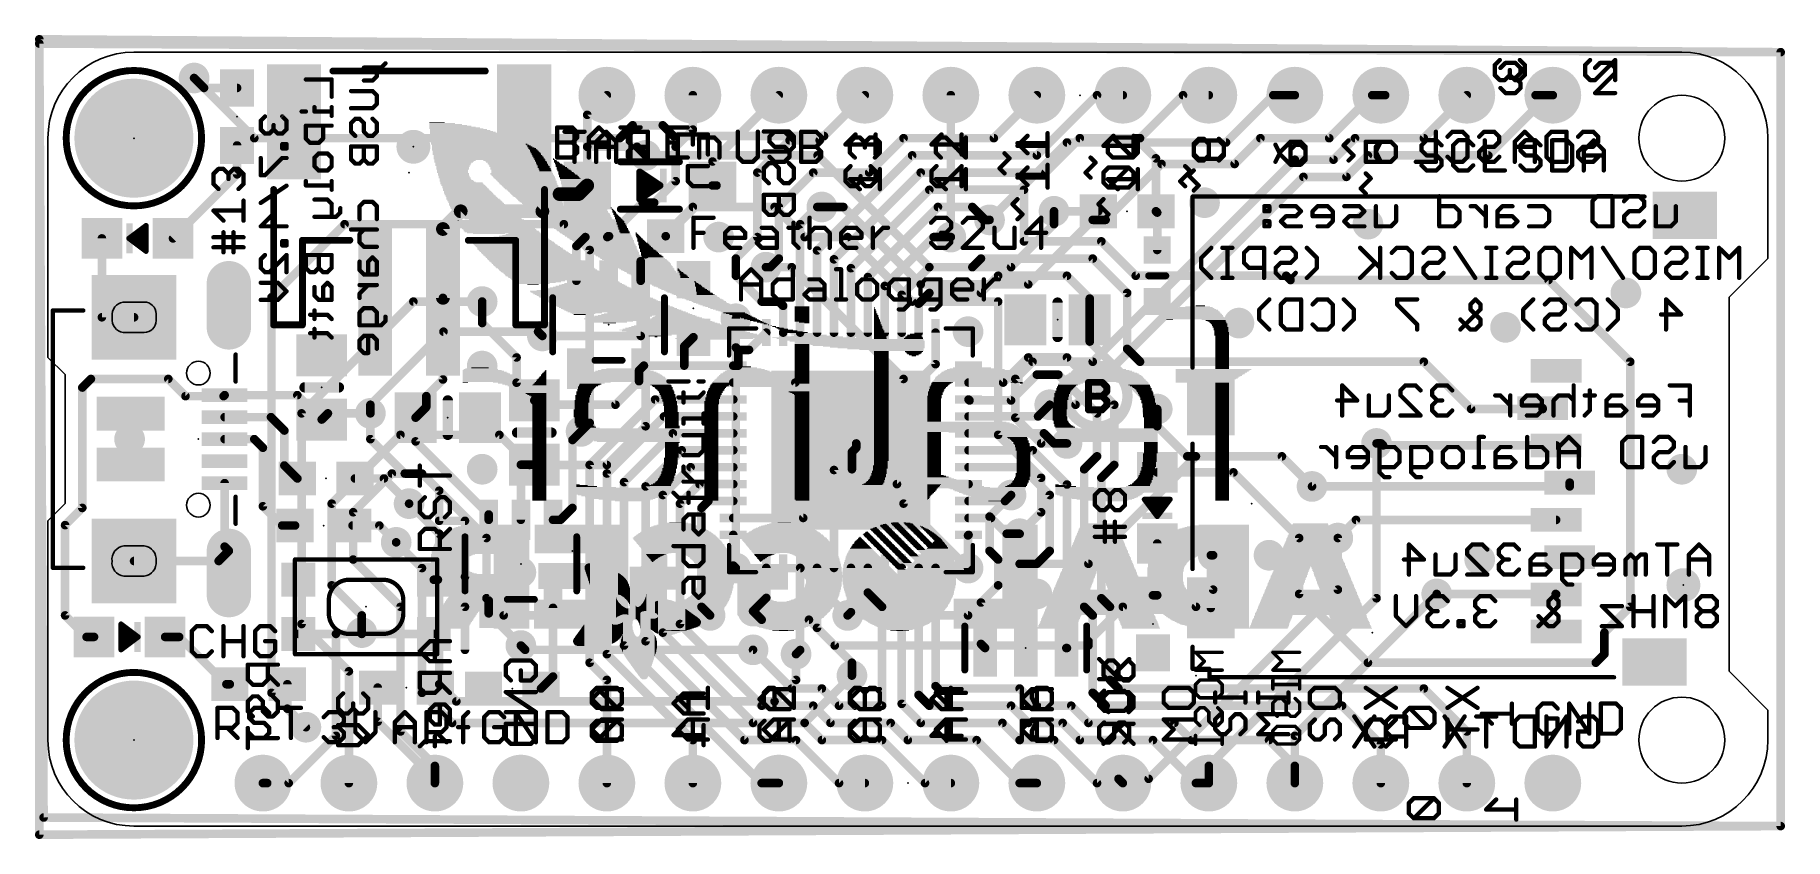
# Model space of a CAD drawing. Extents: x -0.4 to 51.3, y -0.4 to 23.4.
import ezdxf

# ---------------------------------------------------------------- set-up
doc = ezdxf.new("R2010")
doc.units = 0
for name, color, linetype in [('1', 12, 'CONTINUOUS'), ('16', 132, 'CONTINUOUS'), ('17', 110, 'CONTINUOUS'), ('18', 110, 'CONTINUOUS'), ('20', 53, 'CONTINUOUS'), ('21', 40, 'CONTINUOUS'), ('22', 6, 'CONTINUOUS'), ('23', 40, 'CONTINUOUS'), ('24', 6, 'CONTINUOUS')]:
    doc.layers.add(name, color=color, linetype=linetype)

# ---------------------------------------------------------------- blocks, each defined once
blk = doc.blocks.new('RECT')
blk.add_solid([(-0.5, -0.5), (0.5, -0.5), (-0.5, 0.5), (0.5, 0.5)])
blk = doc.blocks.new('ROUNDP')
at = {"const_width": 0.5}
blk.add_lwpolyline([(0, -0.25, 1), (0, 0.25, 1), (0, -0.25)], format="xyb", dxfattribs=at)
blk = doc.blocks.new('PIE')
at = {"const_width": 0.5}
blk.add_lwpolyline([(0, -0.25, 1), (0, 0.25, 1), (0, -0.25)], format="xyb", dxfattribs=at)
blk = doc.blocks.new('OFFSETP100')
at = {"const_width": 1}
blk.add_lwpolyline([(0, 0), (1, 0)], dxfattribs=at)
at = {"const_width": 0.5}
for points in [[(0, 0.25, 1), (0, -0.25)], [(1, -0.25, 1), (1, 0.25)]]:
    blk.add_lwpolyline(points, format="xyb", dxfattribs=at)
blk = doc.blocks.new('SQUAREP')
blk.add_solid([(-0.5, -0.5), (0.5, -0.5), (-0.5, 0.5), (0.5, 0.5)])
blk = doc.blocks.new('ROUNDV')
at = {"const_width": 0.5}
blk.add_lwpolyline([(0, -0.25, 1), (0, 0.25, 1), (0, -0.25)], format="xyb", dxfattribs=at)

msp = doc.modelspace()

# ---------------------------------------------------------------- linework, layer by layer
at = {"layer": '1'}
for points, const_width in [([(-0.254, 23.241), (-0.254, -0.254)], 0.254), ([(51.181, 22.86), (-0.254, 23.241)], 0.254), ([(51.181, 0), (51.181, 22.86)], 0.254), ([(4.611, 21.805), (4.318, 22.098)], 0.254), ([(5.588, 21.805), (4.611, 21.805)], 0.254), ([(16.51, 21.59), (15.93, 21.01)], 0.254), ([(19.05, 21.59), (19.05, 20.574)], 0.254), ([(21.59, 21.59), (19.63, 19.63)], 0.254), ([(22.7965, 20.2565), (24.13, 21.59)], 0.254), ([(29.21, 21.59), (27.94, 20.32)], 0.254), ([(30.988, 21.59), (29.21, 19.812)], 0.254), ([(31.75, 21.59), (30.988, 21.59)], 0.254), ([(32.258, 20.32), (33.528, 21.59)], 0.254), ([(33.528, 21.59), (34.29, 21.59)], 0.254), ([(15.93, 21.01), (15.93, 20.066)], 0.254), ([(19.05, 20.574), (18.542, 20.066)], 0.254), ([(5.588, 19.252), (5.588, 20.105)], 0.254), ([(15.93, 20.066), (15.93, 18.923)], 0.254), ([(17.399, 20.066), (15.93, 20.066)], 0.254), ([(17.653, 19.812), (17.399, 20.066)], 0.254), ([(18.542, 20.066), (18.542, 19.05)], 0.254), ([(20.955, 19.304), (21.9075, 20.2565)], 0.254), ([(21.9075, 20.2565), (22.7965, 20.2565)], 0.254), ([(25.273, 20.32), (24.257, 19.304)], 0.254), ([(27.94, 20.32), (25.273, 20.32)], 0.254), ([(29.464, 19.304), (30.48, 20.32)], 0.254), ([(30.48, 20.32), (32.131, 20.32)], 0.254), ([(32.131, 20.32), (32.258, 20.32)], 0.254), ([(32.727, 19.724), (32.131, 20.32)], 0.254), ([(19.63, 19.63), (19.63, 18.923)], 0.254), ([(25.527, 19.812), (22.7182, 17.0032)], 0.254), ([(29.21, 19.812), (25.527, 19.812)], 0.254), ([(32.727, 18.161), (32.727, 19.724)], 0.254), ([(3.695, 17.359), (5.588, 19.252)], 0.254), ([(15.676, 18.669), (15.93, 18.923)], 0.4064), ([(18.542, 19.05), (17.907, 18.415)], 0.254), ([(20.955, 17.399), (20.955, 19.304)], 0.254), ([(22.606, 19.304), (21.59, 18.288)], 0.254), ([(24.257, 19.304), (22.606, 19.304)], 0.254), ([(25.781, 19.304), (23.2182, 16.7412)], 0.254), ([(25.781, 19.304), (29.464, 19.304)], 0.254), ([(14.605, 18.161), (15.113, 18.669)], 0.4064), ([(15.113, 18.669), (15.676, 18.669)], 0.4064), ([(19.7476, 18.923), (18.249, 17.4244)], 0.254), ([(19.63, 18.923), (19.7476, 18.923)], 0.254), ([(23.7182, 16.4792), (26.035, 18.796)], 0.254), ([(26.035, 18.796), (28.829, 18.796)], 0.254), ([(28.829, 18.796), (28.829, 17.272)], 0.254), ([(11.668, 17.637), (12.192, 18.161)], 0.4064), ([(12.192, 18.161), (14.605, 18.161)], 0.4064), ([(17.565, 18.415), (16.5744, 17.4244)], 0.254), ([(17.907, 18.415), (17.565, 18.415)], 0.254), ([(21.59, 18.288), (21.59, 16.764)], 0.254), ([(22.2182, 17.78), (22.7262, 18.288)], 0.254), ([(22.7262, 18.288), (22.86, 18.288)], 0.254), ([(24.2182, 16.2172), (26.289, 18.288)], 0.254), ([(26.289, 18.288), (27.305, 18.288)], 0.254), ([(27.305, 18.288), (27.686, 17.907)], 0.254), ([(31.027, 18.161), (29.718, 18.161)], 0.254), ([(32.727, 18.161), (32.766, 18.122)], 0.254), ([(32.766, 18.122), (32.766, 17.018)], 0.254), ([(11.668, 15.604), (11.668, 17.637)], 0.4064), ([(22.2182, 14.5766), (22.2182, 17.78)], 0.254), ([(27.686, 17.907), (27.813, 17.907)], 0.254), ([(1.595, 17.359), (1.595, 15.03)], 0.254), ([(15.6108, 17.1348), (15.875, 17.399)], 0.254), ([(15.6108, 16.1083), (15.6108, 17.1348)], 0.254), ([(15.875, 17.399), (16.5236, 17.399)], 0.254), ([(16.5236, 17.399), (16.549, 17.4244)], 0.254), ([(16.5744, 17.4244), (16.549, 17.4244)], 0.254), ([(17.5108, 16.6862), (18.249, 17.4244)], 0.254), ([(20.32, 16.764), (20.955, 17.399)], 0.254), ([(22.7182, 17.0032), (22.7182, 14.5766)], 0.254), ([(24.7182, 15.9552), (26.162, 17.399)], 0.254), ([(26.67, 17.399), (26.162, 17.399)], 0.254), ([(28.829, 17.272), (31.115, 17.272)], 0.254), ([(31.115, 17.272), (32.131, 16.256)], 0.254), ([(17.5108, 16.1083), (17.5108, 16.6862)], 0.254), ([(20.32, 16.256), (20.32, 16.764)], 0.254), ([(21.336, 16.51), (21.209, 16.51)], 0.254), ([(21.59, 16.764), (21.336, 16.51)], 0.254), ([(23.2182, 16.7412), (23.2182, 14.5766)], 0.254), ([(23.7182, 14.5766), (23.7182, 16.4792)], 0.254), ([(25.2182, 15.6932), (26.035, 16.51)], 0.254), ([(26.035, 16.51), (27.305, 16.51)], 0.254), ([(27.305, 16.51), (27.559, 16.764)], 0.254), ([(27.559, 16.764), (30.861, 16.764)], 0.254), ([(30.861, 16.764), (31.877, 15.748)], 0.254), ([(17.5108, 14.478), (17.5108, 16.1083)], 0.254), ([(21.082, 15.494), (20.32, 16.256)], 0.254), ([(24.2182, 14.5766), (24.2182, 16.2172)], 0.254), ([(24.7182, 14.5766), (24.7182, 15.9552)], 0.254), ([(27.559, 15.748), (28.067, 16.256)], 0.254), ([(28.067, 16.256), (30.099, 16.256)], 0.254), ([(30.099, 16.256), (30.7728, 15.5822)], 0.254), ([(32.131, 16.256), (36.576, 16.256)], 0.254), ([(36.576, 16.256), (36.703, 16.129)], 0.254), ([(44.323, 16.129), (36.703, 16.129)], 0.254), ([(46.736, 13.716), (44.323, 16.129)], 0.254), ([(11.668, 15.604), (11.668, 13.192)], 0.254), ([(12.827, 14.859), (12.827, 15.494)], 0.254), ([(21.082, 15.494), (21.59, 15.494)], 0.254), ([(21.59, 15.494), (21.717, 15.367)], 0.254), ([(25.2182, 14.5766), (25.2182, 15.6932)], 0.254), ([(25.7182, 15.4312), (26.035, 15.748)], 0.254), ([(25.7182, 15.4312), (25.7182, 14.5766)], 0.254), ([(26.035, 15.748), (27.559, 15.748)], 0.254), ([(30.7728, 15.5822), (30.7728, 14.9556)], 0.254), ([(31.877, 15.748), (31.877, 14.097)], 0.254), ([(1.595, 15.03), (2.545, 15.03)], 0.254), ([(20.32, 14.1385), (20.32, 14.986)], 0.254), ([(21.717, 15.367), (21.717, 14.5778)], 0.254), ([(30.7728, 14.3122), (30.7728, 14.9556)], 0.254), ([(13.843, 13.843), (12.827, 14.859)], 0.254), ([(14.605, 14.478), (17.5108, 14.478)], 0.254), ([(19.067, 14.441), (18.796, 14.17)], 0.254), ([(21.2182, 14.5766), (20.7085, 14.0669)], 0.254), ([(21.717, 14.5778), (21.7182, 14.5766)], 0.254), ([(26.2182, 14.5766), (26.2182, 13.6452)], 0.254), ([(13.843, 13.097), (13.843, 13.843)], 0.254), ([(18.796, 14.17), (18.796, 13.6016)], 0.254), ([(20.3916, 14.0669), (20.32, 14.1385)], 0.254), ([(20.7085, 14.0669), (20.3916, 14.0669)], 0.254), ([(20.3916, 14.0669), (20.3916, 13.6016)], 0.254), ([(28.2146, 13.1016), (28.956, 13.843)], 0.254), ([(30.099, 13.843), (28.956, 13.843)], 0.254), ([(31.496, 12.446), (30.099, 13.843)], 0.254), ([(30.7728, 14.3122), (32.766, 12.319)], 0.254), ([(31.877, 14.097), (32.258, 13.716)], 0.254), ([(17.46, 13.4573), (17.5108, 13.5081)], 0.254), ([(17.46, 13.142), (17.46, 13.4573)], 0.254), ([(17.5108, 13.5081), (17.6043, 13.6016)], 0.254), ([(17.6043, 13.6016), (18.796, 13.6016)], 0.254), ([(18.796, 13.6016), (20.2432, 13.6016)], 0.254), ([(20.3916, 13.6016), (20.2432, 13.6016)], 0.254), ([(26.2182, 13.6452), (23.876, 11.303)], 0.254), ([(29.21, 13.335), (28.448, 12.573)], 0.254), ([(29.21, 13.335), (29.845, 13.335)], 0.254), ([(29.845, 13.335), (30.988, 12.192)], 0.254), ([(32.258, 13.716), (40.64, 13.716)], 0.254), ([(40.64, 13.716), (42.037, 12.319)], 0.254), ([(46.736, 6.477), (46.736, 13.716)], 0.254), ([(1.016, 12.954), (1.27, 13.208)], 0.254), ([(1.016, 9.398), (1.016, 12.954)], 0.254), ([(1.27, 13.208), (3.556, 13.208)], 0.254), ([(3.556, 13.208), (4.064, 12.7)], 0.254), ([(11.668, 13.192), (11.176, 12.7)], 0.254), ([(14.366, 12.574), (13.843, 13.097)], 0.254), ([(16.764, 12.446), (17.46, 13.142)], 0.254), ([(20.2432, 13.1016), (22.0774, 13.1016)], 0.254), ([(22.0774, 13.1016), (23.876, 11.303)], 0.254), ([(27.1932, 13.1016), (28.2146, 13.1016)], 0.254), ([(4.064, 12.7), (5.19, 12.7)], 0.254), ([(5.19, 12.7), (5.22, 12.73)], 0.254), ([(5.22, 12.73), (7.367, 12.73)], 0.254), ([(7.367, 12.73), (8.088, 12.009)], 0.254), ([(11.176, 12.38), (10.861, 12.065)], 0.254), ([(11.176, 12.7), (11.176, 12.38)], 0.254), ([(14.366, 12.574), (14.494, 12.446)], 0.254), ([(14.494, 12.446), (16.764, 12.446)], 0.254), ([(17.9356, 12.6016), (16.002, 10.668)], 0.254), ([(20.2432, 12.6016), (17.9356, 12.6016)], 0.254), ([(27.2218, 12.573), (27.1932, 12.6016)], 0.254), ([(28.448, 12.573), (27.2218, 12.573)], 0.254), ([(29.2466, 12.1016), (29.591, 12.446)], 0.254), ([(31.496, 10.668), (31.496, 12.446)], 0.254), ([(42.037, 12.319), (44.149, 12.319)], 0.254), ([(44.149, 12.319), (44.149, 12.345)], 0.254), ([(5.22, 12.08), (6.589, 12.08)], 0.254), ([(6.589, 12.08), (6.985, 11.684)], 0.254), ([(8.271, 12.192), (8.088, 12.009)], 0.254), ([(9.525, 12.192), (8.271, 12.192)], 0.254), ([(9.525, 11.43), (9.525, 12.192)], 0.254), ([(10.861, 12.065), (10.861, 11.364)], 0.254), ([(18.1976, 12.1016), (16.51, 10.414)], 0.254), ([(20.2432, 12.1016), (18.1976, 12.1016)], 0.254), ([(27.1932, 12.1016), (29.2466, 12.1016)], 0.254), ([(30.988, 12.192), (30.988, 10.922)], 0.254), ([(5.22, 11.43), (6.096, 11.43)], 0.254), ([(6.096, 11.43), (6.35, 11.176)], 0.254), ([(6.985, 11.684), (6.985, 10.652)], 0.254), ([(10.541, 10.414), (9.525, 11.43)], 0.254), ([(10.861, 11.364), (13.02, 9.205)], 0.254), ([(15.494, 11.4046), (15.748, 11.6586)], 0.254), ([(15.494, 9.398), (15.494, 11.4046)], 0.254), ([(17.018, 10.16), (18.4596, 11.6016)], 0.254), ([(18.4596, 11.6016), (20.2432, 11.6016)], 0.254), ([(25.0774, 10.1016), (23.876, 11.303)], 0.254), ([(23.876, 11.303), (23.876, 11.176)], 0.254), ([(27.1932, 11.6016), (29.4194, 11.6016)], 0.254), ([(29.4194, 11.6016), (29.718, 11.303)], 0.254), ([(29.718, 11.303), (30.099, 11.303)], 0.254), ([(39.381, 11.303), (39.243, 11.303)], 0.254), ([(39.439, 11.245), (39.381, 11.303)], 0.254), ([(39.439, 11.245), (44.549, 11.245)], 0.254), ([(6.35, 11.176), (6.35, 9.4475)], 0.254), ([(17.653, 10.033), (18.7216, 11.1016)], 0.254), ([(18.7216, 11.1016), (20.2432, 11.1016)], 0.254), ([(23.2182, 10.5182), (23.749, 11.049)], 0.254), ([(23.876, 11.176), (23.749, 11.049)], 0.254), ([(23.749, 11.049), (23.749, 10.541)], 0.254), ([(27.1932, 11.1016), (29.0874, 11.1016)], 0.254), ([(29.0874, 11.1016), (30.099, 10.09)], 0.254), ([(30.988, 10.922), (30.607, 10.541)], 0.254), ([(6.985, 10.652), (7.369, 10.268)], 0.254), ([(9.069, 10.268), (9.925, 10.268)], 0.254), ([(9.925, 10.268), (10.668, 9.525)], 0.254), ([(10.541, 10.414), (11.049, 10.414)], 0.254), ([(11.049, 10.414), (11.557, 9.906)], 0.254), ([(13.97, 9.0471), (13.97, 10.674)], 0.254), ([(13.97, 10.674), (14.366, 10.674)], 0.254), ([(16.002, 10.668), (16.002, 4.826)], 0.254), ([(16.51, 10.414), (16.51, 5.08)], 0.254), ([(18.9836, 10.6016), (18.161, 9.779)], 0.254), ([(20.2432, 10.6016), (18.9836, 10.6016)], 0.254), ([(23.749, 10.541), (22.3096, 9.1016)], 0.254), ([(23.2182, 7.6266), (23.2182, 10.5182)], 0.254), ([(27.1932, 10.6016), (28.7684, 10.6016)], 0.254), ([(28.7684, 10.6016), (29.591, 9.779)], 0.254), ([(30.607, 10.541), (30.607, 6.477)], 0.254), ([(31.115, 10.287), (31.496, 10.668)], 0.254), ([(31.115, 6.731), (31.115, 10.287)], 0.254), ([(32.766, 10.448), (35.018, 10.448)], 0.254), ([(35.018, 10.448), (36.957, 8.509)], 0.254), ([(5.22, 10.13), (5.22, 8.255)], 0.254), ([(11.557, 9.906), (11.557, 9.017)], 0.254), ([(17.018, 5.334), (17.018, 10.16)], 0.254), ([(17.653, 5.461), (17.653, 10.033)], 0.254), ([(18.161, 9.779), (18.161, 5.715)], 0.254), ([(18.669, 9.525), (19.2456, 10.1016)], 0.254), ([(19.2456, 10.1016), (20.2432, 10.1016)], 0.254), ([(27.1932, 10.1016), (25.0774, 10.1016)], 0.254), ([(28.2706, 9.6016), (28.448, 9.779)], 0.254), ([(29.591, 9.779), (29.591, 8.128)], 0.254), ([(30.099, 10.09), (30.099, 5.2596)], 0.254), ([(37.338, 10.033), (44.949, 10.033)], 0.254), ([(44.949, 10.033), (44.949, 10.145)], 0.254), ([(0.508, 8.89), (1.016, 9.398)], 0.254), ([(6.35, 9.4475), (6.9188, 8.8787)], 0.254), ([(13.02, 9.205), (13.02, 9.0471)], 0.254), ([(15.1431, 9.0471), (15.494, 9.398)], 0.254), ([(18.669, 5.969), (18.669, 9.525)], 0.254), ([(19.5076, 9.6016), (19.304, 9.398)], 0.254), ([(19.304, 9.398), (19.304, 6.477)], 0.254), ([(20.2432, 9.6016), (19.5076, 9.6016)], 0.254), ([(27.1932, 9.6016), (28.2706, 9.6016)], 0.254), ([(0.508, 6.223), (0.508, 8.89)], 0.254), ([(6.9188, 8.8787), (7.2998, 8.8787)], 0.254), ([(8.9998, 8.8787), (9.7903, 8.8787)], 0.254), ([(9.7903, 8.8787), (10.287, 8.382)], 0.254), ([(11.557, 9.017), (12.319, 9.017)], 0.254), ([(12.319, 9.017), (12.319, 7.366)], 0.254), ([(14.92, 9.0471), (15.1431, 9.0471)], 0.254), ([(20.2432, 9.1016), (22.3096, 9.1016)], 0.254), ([(27.1932, 9.1016), (27.8554, 9.1016)], 0.254), ([(27.8554, 9.1016), (28.321, 8.636)], 0.254), ([(38.1, 8.509), (38.636, 9.045)], 0.254), ([(38.636, 9.045), (44.549, 9.045)], 0.254), ([(5.22, 8.255), (5.345, 8.13)], 0.254), ([(20.2432, 8.6016), (20.2432, 7.6968)], 0.254), ([(27.1932, 8.6016), (27.178, 8.5864)], 0.254), ([(27.178, 8.5864), (27.178, 7.62)], 0.254), ([(28.321, 8.636), (28.702, 8.636)], 0.254), ([(32.766, 8.348), (32.766, 6.819)], 0.254), ([(36.957, 8.509), (36.957, 6.858)], 0.254), ([(2.545, 7.83), (5.045, 7.83)], 0.254), ([(5.045, 7.83), (5.345, 8.13)], 0.254), ([(20.2432, 7.6968), (20.32, 7.62)], 0.254), ([(21.2182, 7.6266), (21.2182, 6.7402)], 0.254), ([(22.2182, 7.6266), (22.2182, 5.2002)], 0.254), ([(22.7182, 7.6266), (22.7182, 5.8568)], 0.254), ([(23.7182, 7.6266), (23.7182, 6.3192)], 0.254), ([(24.2182, 7.6266), (24.2182, 6.8968)], 0.254), ([(25.2182, 7.6266), (25.2182, 3.6108)], 0.254), ([(25.7182, 7.6266), (25.7182, 3.8728)], 0.254), ([(26.2182, 7.6266), (26.2182, 4.1348)], 0.254), ([(28.702, 7.747), (27.559, 6.604)], 0.254), ([(29.21, 7.747), (28.702, 7.747)], 0.254), ([(29.591, 8.128), (29.21, 7.747)], 0.254), ([(34.349, 6.445), (34.349, 8.001)], 0.254), ([(34.349, 8.001), (34.417, 8.001)], 0.254), ([(11.398, 7.277), (11.519, 7.277)], 0.254), ([(11.519, 7.277), (12.319, 6.477)], 0.254), ([(12.319, 7.366), (13.02, 6.665)], 0.254), ([(13.02, 6.4469), (13.02, 6.665)], 0.254), ([(21.2182, 6.7402), (20.828, 6.35)], 0.254), ([(24.2182, 6.8968), (24.638, 6.477)], 0.254), ([(27.559, 6.604), (27.559, 5.3822)], 0.254), ([(31.369, 6.477), (31.115, 6.731)], 0.254), ([(32.766, 6.819), (32.639, 6.819)], 0.254), ([(36.957, 6.858), (38.989, 4.826)], 0.254), ([(41.021, 6.858), (44.536, 6.858)], 0.254), ([(44.536, 6.858), (44.549, 6.845)], 0.254), ([(1.143, 5.588), (0.508, 6.223)], 0.254), ([(12.319, 6.477), (12.319, 5.207)], 0.254), ([(13.02, 6.4469), (13.02, 6.284)], 0.254), ([(13.02, 6.284), (13.97, 5.334)], 0.254), ([(14.92, 6.4469), (14.92, 4.418)], 0.254), ([(19.304, 6.477), (19.558, 6.223)], 0.254), ([(23.7182, 6.3192), (23.622, 6.223)], 0.254), ([(24.638, 6.477), (24.638, 3.556)], 0.254), ([(30.607, 6.477), (30.861, 6.223)], 0.254), ([(30.861, 6.223), (30.861, 3.937)], 0.254), ([(31.369, 4.318), (31.369, 6.477)], 0.254), ([(45.974, 5.715), (46.736, 6.477)], 0.254), ([(1.363, 5.588), (1.143, 5.588)], 0.254), ([(3.463, 5.588), (3.876, 5.588)], 0.254), ([(3.876, 5.588), (5.273, 4.191)], 0.254), ([(7.398, 5.677), (8.509, 5.677)], 0.254), ([(8.509, 2.667), (8.509, 5.677)], 0.254), ([(8.509, 5.677), (9.271, 5.677)], 0.254), ([(9.271, 5.677), (9.271, 5.715)], 0.254), ([(9.271, 5.677), (11.398, 5.677)], 0.254), ([(18.161, 5.715), (20.828, 3.048)], 0.254), ([(21.082, 3.556), (18.669, 5.969)], 0.254), ([(22.7182, 5.8568), (23.749, 4.826)], 0.254), ([(45.974, 5.08), (45.974, 5.715)], 0.254), ([(16.51, 5.08), (19.05, 2.54)], 0.254), ([(21.082, 1.27), (17.018, 5.334)], 0.254), ([(20.574, 2.54), (17.653, 5.461)], 0.254), ([(20.828, 5.207), (21.971, 4.064)], 0.254), ([(22.2182, 5.2002), (22.098, 5.08)], 0.254), ([(27.559, 5.3822), (27.6816, 5.2596)], 0.254), ([(30.099, 5.2596), (30.0816, 5.2596)], 0.254), ([(45.72, 4.826), (45.974, 5.08)], 0.254), ([(16.002, 4.826), (16.51, 4.318)], 0.254), ([(23.749, 4.826), (23.749, 4.445)], 0.254), ([(38.989, 4.826), (45.72, 4.826)], 0.254), ([(5.273, 4.191), (5.373, 4.191)], 0.254), ([(7.073, 4.191), (7.073, 3.468)], 0.254), ([(9.7418, 4.0906), (9.7418, 3.0852)], 0.254), ([(14.92, 4.418), (14.566, 4.064)], 0.254), ([(16.51, 4.318), (16.51, 1.27)], 0.254), ([(21.971, 4.064), (22.86, 4.064)], 0.254), ([(22.86, 4.064), (23.368, 3.556)], 0.254), ([(26.2182, 4.1348), (26.289, 4.064)], 0.254), ([(26.289, 4.064), (28.702, 4.064)], 0.254), ([(28.702, 4.064), (29.21, 3.556)], 0.254), ([(31.369, 4.318), (31.623, 4.064)], 0.254), ([(31.623, 4.064), (40.64, 4.064)], 0.254), ([(40.64, 4.064), (41.91, 2.794)], 0.254), ([(22.606, 3.556), (21.082, 3.556)], 0.254), ([(23.114, 3.048), (22.606, 3.556)], 0.254), ([(23.368, 3.556), (24.638, 3.556)], 0.254), ([(25.2182, 3.6108), (25.781, 3.048)], 0.254), ([(25.7182, 3.8728), (26.035, 3.556)], 0.254), ([(26.035, 3.556), (28.448, 3.556)], 0.254), ([(28.448, 3.556), (28.956, 3.048)], 0.254), ([(29.21, 3.556), (30.226, 3.556)], 0.254), ([(30.226, 3.556), (30.734, 3.048)], 0.254), ([(30.861, 3.937), (31.242, 3.556)], 0.254), ([(31.242, 3.556), (38.227, 3.556)], 0.254), ([(38.227, 3.556), (39.37, 2.413)], 0.254), ([(7.073, 3.468), (7.62, 2.921)], 0.254), ([(9.7418, 3.0852), (11.43, 1.397)], 0.254), ([(20.828, 3.048), (22.352, 3.048)], 0.254), ([(22.352, 3.048), (22.86, 2.54)], 0.254), ([(24.892, 3.048), (23.114, 3.048)], 0.254), ([(25.4, 2.54), (24.892, 3.048)], 0.254), ([(25.781, 3.048), (28.194, 3.048)], 0.254), ([(28.194, 3.048), (28.702, 2.54)], 0.254), ([(28.956, 3.048), (29.972, 3.048)], 0.254), ([(29.972, 3.048), (30.48, 2.54)], 0.254), ([(30.734, 3.048), (33.274, 3.048)], 0.254), ([(33.274, 3.048), (33.782, 2.54)], 0.254), ([(8.509, 2.667), (7.112, 1.27)], 0.254), ([(19.05, 2.54), (19.05, 1.27)], 0.254), ([(22.098, 2.54), (20.574, 2.54)], 0.254), ([(23.368, 1.27), (22.098, 2.54)], 0.254), ([(22.86, 2.54), (24.638, 2.54)], 0.254), ([(24.638, 2.54), (25.908, 1.27)], 0.254), ([(27.432, 2.54), (25.4, 2.54)], 0.254), ([(28.702, 1.27), (27.432, 2.54)], 0.254), ([(28.702, 2.54), (29.718, 2.54)], 0.254), ([(29.718, 2.54), (30.988, 1.27)], 0.254), ([(30.48, 2.54), (32.639, 2.54)], 0.254), ([(32.639, 2.54), (33.909, 1.27)], 0.254), ([(33.782, 2.54), (36.068, 2.54)], 0.254), ([(36.068, 2.54), (36.83, 1.778)], 0.254), ([(41.91, 2.794), (41.91, 1.27)], 0.254), ([(39.37, 2.413), (39.37, 1.27)], 0.254), ([(36.83, 1.778), (36.83, 1.27)], 0.254), ([(6.35, 1.27), (6.477, 1.27)], 0.254), ([(7.112, 1.27), (6.35, 1.27)], 0.254), ([(11.43, 1.397), (11.43, 1.27)], 0.254), ([(21.59, 1.27), (21.082, 1.27)], 0.254), ([(24.13, 1.27), (23.368, 1.27)], 0.254), ([(25.908, 1.27), (26.67, 1.27)], 0.254), ([(29.21, 1.27), (28.702, 1.27)], 0.254), ([(30.988, 1.27), (31.75, 1.27)], 0.254), ([(33.909, 1.27), (34.29, 1.27)], 0.254), ([(-0.254, -0.254), (51.181, 0)], 0.254)]:
    msp.add_lwpolyline(points, dxfattribs=dict(at, const_width=const_width))
for points, const_width in [([(-0.1905, 23.241, 1), (-0.3175, 23.241)], 0.127), ([(-0.2535, 23.3045, 1), (-0.2545, 23.1775)], 0.127), ([(51.2445, 22.86, 1), (51.1175, 22.86)], 0.127), ([(51.1805, 22.7965, 1), (51.1815, 22.9235)], 0.127), ([(4.3629, 22.1429, 1), (4.2731, 22.0531)], 0.127), ([(4.611, 21.8685, 1), (4.611, 21.7415)], 0.127), ([(4.5661, 21.7601, 1), (4.6559, 21.8499)], 0.127), ([(5.588, 21.7415, 1), (5.588, 21.8685)], 0.127), ([(16.5549, 21.5451, 1), (16.4651, 21.6349)], 0.127), ([(19.1135, 21.59, 1), (18.9865, 21.59)], 0.127), ([(21.6349, 21.5451, 1), (21.5451, 21.6349)], 0.127), ([(24.1749, 21.5451, 1), (24.0851, 21.6349)], 0.127), ([(29.2549, 21.5451, 1), (29.1651, 21.6349)], 0.127), ([(30.988, 21.6535, 1), (30.988, 21.5265)], 0.127), ([(31.0329, 21.5451, 1), (30.9431, 21.6349)], 0.127), ([(31.75, 21.5265, 1), (31.75, 21.6535)], 0.127), ([(33.528, 21.6535, 1), (33.528, 21.5265)], 0.127), ([(33.5729, 21.5451, 1), (33.4831, 21.6349)], 0.127), ([(34.29, 21.5265, 1), (34.29, 21.6535)], 0.127), ([(15.9935, 21.01, 1), (15.8665, 21.01)], 0.127), ([(15.8851, 21.0549, 1), (15.9749, 20.9651)], 0.127), ([(19.0949, 20.5291, 1), (19.0051, 20.6189)], 0.127), ([(5.6515, 20.105, 1), (5.5245, 20.105)], 0.127), ([(15.9935, 20.066, 1), (15.8665, 20.066)], 0.127), ([(15.93, 20.1295, 1), (15.93, 20.0025)], 0.127), ([(17.4439, 20.1109, 1), (17.3541, 20.0211)], 0.127), ([(17.399, 20.0025, 1), (17.399, 20.1295)], 0.127), ([(18.6055, 20.066, 1), (18.4785, 20.066)], 0.127), ([(18.4971, 20.1109, 1), (18.5869, 20.0211)], 0.127), ([(18.9865, 20.574, 1), (19.1135, 20.574)], 0.127), ([(21.9075, 20.32, 1), (21.9075, 20.193)], 0.127), ([(21.9524, 20.2116, 1), (21.8626, 20.3014)], 0.127), ([(22.7516, 20.3014, 1), (22.8414, 20.2116)], 0.127), ([(22.7965, 20.193, 1), (22.7965, 20.32)], 0.127), ([(25.273, 20.3835, 1), (25.273, 20.2565)], 0.127), ([(25.3179, 20.2751, 1), (25.2281, 20.3649)], 0.127), ([(27.8951, 20.3649, 1), (27.9849, 20.2751)], 0.127), ([(27.94, 20.2565, 1), (27.94, 20.3835)], 0.127), ([(30.48, 20.3835, 1), (30.48, 20.2565)], 0.127), ([(30.5249, 20.2751, 1), (30.4351, 20.3649)], 0.127), ([(32.131, 20.3835, 1), (32.131, 20.2565)], 0.127), ([(32.1759, 20.3649, 1), (32.0861, 20.2751)], 0.127), ([(32.131, 20.2565, 1), (32.131, 20.3835)], 0.127), ([(32.2131, 20.3649, 1), (32.3029, 20.2751)], 0.127), ([(32.258, 20.2565, 1), (32.258, 20.3835)], 0.127), ([(15.8665, 20.066, 1), (15.9935, 20.066)], 0.127), ([(17.6081, 19.7671, 1), (17.6979, 19.8569)], 0.127), ([(19.6935, 19.63, 1), (19.5665, 19.63)], 0.127), ([(19.5851, 19.6749, 1), (19.6749, 19.5851)], 0.127), ([(25.527, 19.8755, 1), (25.527, 19.7485)], 0.127), ([(25.5719, 19.7671, 1), (25.4821, 19.8569)], 0.127), ([(29.1651, 19.8569, 1), (29.2549, 19.7671)], 0.127), ([(29.21, 19.7485, 1), (29.21, 19.8755)], 0.127), ([(32.7905, 19.724, 1), (32.6635, 19.724)], 0.127), ([(32.6821, 19.6791, 1), (32.7719, 19.7689)], 0.127), ([(5.5245, 19.252, 1), (5.6515, 19.252)], 0.127), ([(5.6329, 19.2071, 1), (5.5431, 19.2969)], 0.127), ([(16.0018, 18.8512, 1), (15.8582, 18.9948)], 0.2032), ([(18.5869, 19.0051, 1), (18.4971, 19.0949)], 0.127), ([(21.0185, 19.304, 1), (20.8915, 19.304)], 0.127), ([(20.9101, 19.3489, 1), (20.9999, 19.2591)], 0.127), ([(22.606, 19.3675, 1), (22.606, 19.2405)], 0.127), ([(22.6509, 19.2591, 1), (22.5611, 19.3489)], 0.127), ([(24.2121, 19.3489, 1), (24.3019, 19.2591)], 0.127), ([(24.257, 19.2405, 1), (24.257, 19.3675)], 0.127), ([(25.781, 19.3675, 1), (25.781, 19.2405)], 0.127), ([(25.8259, 19.2591, 1), (25.7361, 19.3489)], 0.127), ([(29.4191, 19.3489, 1), (29.5089, 19.2591)], 0.127), ([(29.464, 19.2405, 1), (29.464, 19.3675)], 0.127), ([(15.113, 18.7706, 1), (15.113, 18.5674)], 0.2032), ([(15.1848, 18.5972, 1), (15.0412, 18.7408)], 0.2032), ([(15.6042, 18.7408, 1), (15.7478, 18.5972)], 0.2032), ([(15.676, 18.5674, 1), (15.676, 18.7706)], 0.2032), ([(15.8665, 18.923, 1), (15.9935, 18.923)], 0.127), ([(18.4785, 19.05, 1), (18.6055, 19.05)], 0.127), ([(19.63, 18.9865, 1), (19.63, 18.8595)], 0.127), ([(19.5665, 18.923, 1), (19.6935, 18.923)], 0.127), ([(19.7925, 18.8781, 1), (19.7027, 18.9679)], 0.127), ([(19.7476, 18.8595, 1), (19.7476, 18.9865)], 0.127), ([(26.035, 18.8595, 1), (26.035, 18.7325)], 0.127), ([(26.0799, 18.7511, 1), (25.9901, 18.8409)], 0.127), ([(28.8925, 18.796, 1), (28.7655, 18.796)], 0.127), ([(28.829, 18.7325, 1), (28.829, 18.8595)], 0.127), ([(12.192, 18.2626, 1), (12.192, 18.0594)], 0.2032), ([(12.2638, 18.0892, 1), (12.1202, 18.2328)], 0.2032), ([(14.5332, 18.2328, 1), (14.6768, 18.0892)], 0.2032), ([(14.605, 18.0594, 1), (14.605, 18.2626)], 0.2032), ([(17.565, 18.4785, 1), (17.565, 18.3515)], 0.127), ([(17.6099, 18.3701, 1), (17.5201, 18.4599)], 0.127), ([(17.8621, 18.4599, 1), (17.9519, 18.3701)], 0.127), ([(17.907, 18.3515, 1), (17.907, 18.4785)], 0.127), ([(21.6535, 18.288, 1), (21.5265, 18.288)], 0.127), ([(21.5451, 18.3329, 1), (21.6349, 18.2431)], 0.127), ([(22.7262, 18.3515, 1), (22.7262, 18.2245)], 0.127), ([(22.7711, 18.2431, 1), (22.6813, 18.3329)], 0.127), ([(22.86, 18.2245, 1), (22.86, 18.3515)], 0.127), ([(26.289, 18.3515, 1), (26.289, 18.2245)], 0.127), ([(26.3339, 18.2431, 1), (26.2441, 18.3329)], 0.127), ([(27.3499, 18.3329, 1), (27.2601, 18.2431)], 0.127), ([(27.305, 18.2245, 1), (27.305, 18.3515)], 0.127), ([(29.718, 18.2245, 1), (29.718, 18.0975)], 0.127), ([(31.027, 18.0975, 1), (31.027, 18.2245)], 0.127), ([(32.7719, 18.2059, 1), (32.6821, 18.1161)], 0.127), ([(32.6635, 18.161, 1), (32.7905, 18.161)], 0.127), ([(32.8295, 18.122, 1), (32.7025, 18.122)], 0.127), ([(32.7211, 18.0771, 1), (32.8109, 18.1669)], 0.127), ([(11.7696, 17.637, 1), (11.5664, 17.637)], 0.2032), ([(11.5962, 17.7088, 1), (11.7398, 17.5652)], 0.2032), ([(22.2817, 17.78, 1), (22.1547, 17.78)], 0.127), ([(22.1733, 17.8249, 1), (22.2631, 17.7351)], 0.127), ([(27.686, 17.9705, 1), (27.686, 17.8435)], 0.127), ([(27.6411, 17.8621, 1), (27.7309, 17.9519)], 0.127), ([(27.813, 17.8435, 1), (27.813, 17.9705)], 0.127), ([(1.6585, 17.359, 1), (1.5315, 17.359)], 0.127), ([(3.6501, 17.4039, 1), (3.7399, 17.3141)], 0.127), ([(15.6743, 17.1348, 1), (15.5473, 17.1348)], 0.127), ([(15.5659, 17.1797, 1), (15.6557, 17.0899)], 0.127), ([(15.875, 17.4625, 1), (15.875, 17.3355)], 0.127), ([(15.9199, 17.3541, 1), (15.8301, 17.4439)], 0.127), ([(16.4787, 17.4439, 1), (16.5685, 17.3541)], 0.127), ([(16.549, 17.4879, 1), (16.549, 17.3609)], 0.127), ([(16.5939, 17.3795, 1), (16.5041, 17.4693)], 0.127), ([(16.5295, 17.4693, 1), (16.6193, 17.3795)], 0.127), ([(16.5236, 17.3355, 1), (16.5236, 17.4625)], 0.127), ([(16.5744, 17.3609, 1), (16.5744, 17.4879)], 0.127), ([(18.2041, 17.4693, 1), (18.2939, 17.3795)], 0.127), ([(18.2939, 17.3795, 1), (18.2041, 17.4693)], 0.127), ([(20.8915, 17.399, 1), (21.0185, 17.399)], 0.127), ([(20.9999, 17.3541, 1), (20.9101, 17.4439)], 0.127), ([(22.7817, 17.0032, 1), (22.6547, 17.0032)], 0.127), ([(22.6733, 17.0481, 1), (22.7631, 16.9583)], 0.127), ([(26.162, 17.4625, 1), (26.162, 17.3355)], 0.127), ([(26.2069, 17.3541, 1), (26.1171, 17.4439)], 0.127), ([(26.67, 17.3355, 1), (26.67, 17.4625)], 0.127), ([(28.829, 17.3355, 1), (28.829, 17.2085)], 0.127), ([(28.7655, 17.272, 1), (28.8925, 17.272)], 0.127), ([(31.1599, 17.3169, 1), (31.0701, 17.2271)], 0.127), ([(31.115, 17.2085, 1), (31.115, 17.3355)], 0.127), ([(32.7025, 17.018, 1), (32.8295, 17.018)], 0.127), ([(17.5743, 16.6862, 1), (17.4473, 16.6862)], 0.127), ([(17.4659, 16.7311, 1), (17.5557, 16.6413)], 0.127), ([(20.3835, 16.764, 1), (20.2565, 16.764)], 0.127), ([(20.2751, 16.8089, 1), (20.3649, 16.7191)], 0.127), ([(21.209, 16.5735, 1), (21.209, 16.4465)], 0.127), ([(21.2911, 16.5549, 1), (21.3809, 16.4651)], 0.127), ([(21.336, 16.4465, 1), (21.336, 16.5735)], 0.127), ([(21.5265, 16.764, 1), (21.6535, 16.764)], 0.127), ([(21.6349, 16.7191, 1), (21.5451, 16.8089)], 0.127), ([(23.2817, 16.7412, 1), (23.1547, 16.7412)], 0.127), ([(23.1733, 16.7861, 1), (23.2631, 16.6963)], 0.127), ([(23.7817, 16.4792, 1), (23.6547, 16.4792)], 0.127), ([(23.6733, 16.5241, 1), (23.7631, 16.4343)], 0.127), ([(26.035, 16.5735, 1), (26.035, 16.4465)], 0.127), ([(26.0799, 16.4651, 1), (25.9901, 16.5549)], 0.127), ([(27.2601, 16.5549, 1), (27.3499, 16.4651)], 0.127), ([(27.305, 16.4465, 1), (27.305, 16.5735)], 0.127), ([(27.559, 16.8275, 1), (27.559, 16.7005)], 0.127), ([(27.6039, 16.7191, 1), (27.5141, 16.8089)], 0.127), ([(30.9059, 16.8089, 1), (30.8161, 16.7191)], 0.127), ([(30.861, 16.7005, 1), (30.861, 16.8275)], 0.127), ([(15.5473, 16.1083, 1), (15.6743, 16.1083)], 0.127), ([(17.5743, 16.1083, 1), (17.4473, 16.1083)], 0.127), ([(17.4473, 16.1083, 1), (17.5743, 16.1083)], 0.127), ([(20.3649, 16.3009, 1), (20.2751, 16.2111)], 0.127), ([(20.2565, 16.256, 1), (20.3835, 16.256)], 0.127), ([(24.2817, 16.2172, 1), (24.1547, 16.2172)], 0.127), ([(24.1733, 16.2621, 1), (24.2631, 16.1723)], 0.127), ([(24.7817, 15.9552, 1), (24.6547, 15.9552)], 0.127), ([(24.6733, 16.0001, 1), (24.7631, 15.9103)], 0.127), ([(28.067, 16.3195, 1), (28.067, 16.1925)], 0.127), ([(28.1119, 16.2111, 1), (28.0221, 16.3009)], 0.127), ([(30.1439, 16.3009, 1), (30.0541, 16.2111)], 0.127), ([(30.099, 16.1925, 1), (30.099, 16.3195)], 0.127), ([(32.131, 16.3195, 1), (32.131, 16.1925)], 0.127), ([(32.0861, 16.2111, 1), (32.1759, 16.3009)], 0.127), ([(36.6209, 16.3009, 1), (36.5311, 16.2111)], 0.127), ([(36.576, 16.1925, 1), (36.576, 16.3195)], 0.127), ([(36.703, 16.1925, 1), (36.703, 16.0655)], 0.127), ([(36.6581, 16.0841, 1), (36.7479, 16.1739)], 0.127), ([(44.3679, 16.1739, 1), (44.2781, 16.0841)], 0.127), ([(44.323, 16.0655, 1), (44.323, 16.1925)], 0.127), ([(11.5664, 15.604, 1), (11.7696, 15.604)], 0.2032), ([(11.7315, 15.604, 1), (11.6045, 15.604)], 0.127), ([(12.8905, 15.494, 1), (12.7635, 15.494)], 0.127), ([(21.082, 15.5575, 1), (21.082, 15.4305)], 0.127), ([(21.0371, 15.4491, 1), (21.1269, 15.5389)], 0.127), ([(21.6349, 15.5389, 1), (21.5451, 15.4491)], 0.127), ([(21.59, 15.4305, 1), (21.59, 15.5575)], 0.127), ([(25.2817, 15.6932, 1), (25.1547, 15.6932)], 0.127), ([(25.1733, 15.7381, 1), (25.2631, 15.6483)], 0.127), ([(25.7817, 15.4312, 1), (25.6547, 15.4312)], 0.127), ([(25.6733, 15.4761, 1), (25.7631, 15.3863)], 0.127), ([(26.035, 15.8115, 1), (26.035, 15.6845)], 0.127), ([(26.0799, 15.7031, 1), (25.9901, 15.7929)], 0.127), ([(27.5141, 15.7929, 1), (27.6039, 15.7031)], 0.127), ([(27.559, 15.6845, 1), (27.559, 15.8115)], 0.127), ([(30.8363, 15.5822, 1), (30.7093, 15.5822)], 0.127), ([(30.7279, 15.5373, 1), (30.8177, 15.6271)], 0.127), ([(31.9405, 15.748, 1), (31.8135, 15.748)], 0.127), ([(31.8321, 15.7031, 1), (31.9219, 15.7929)], 0.127), ([(1.595, 15.0935, 1), (1.595, 14.9665)], 0.127), ([(1.5315, 15.03, 1), (1.6585, 15.03)], 0.127), ([(2.545, 14.9665, 1), (2.545, 15.0935)], 0.127), ([(20.3835, 14.986, 1), (20.2565, 14.986)], 0.127), ([(21.7805, 15.367, 1), (21.6535, 15.367)], 0.127), ([(21.6721, 15.3221, 1), (21.7619, 15.4119)], 0.127), ([(30.8363, 14.9556, 1), (30.7093, 14.9556)], 0.127), ([(30.7093, 14.9556, 1), (30.8363, 14.9556)], 0.127), ([(12.8719, 14.9039, 1), (12.7821, 14.8141)], 0.127), ([(12.7635, 14.859, 1), (12.8905, 14.859)], 0.127), ([(14.605, 14.5415, 1), (14.605, 14.4145)], 0.127), ([(17.4473, 14.478, 1), (17.5743, 14.478)], 0.127), ([(17.5108, 14.4145, 1), (17.5108, 14.5415)], 0.127), ([(19.1119, 14.3961, 1), (19.0221, 14.4859)], 0.127), ([(21.2631, 14.5317, 1), (21.1733, 14.6215)], 0.127), ([(21.7619, 14.6227, 1), (21.6721, 14.5329)], 0.127), ([(21.6535, 14.5778, 1), (21.7805, 14.5778)], 0.127), ([(21.6733, 14.5317, 1), (21.7631, 14.6215)], 0.127), ([(22.1547, 14.5766, 1), (22.2817, 14.5766)], 0.127), ([(22.6547, 14.5766, 1), (22.7817, 14.5766)], 0.127), ([(23.1547, 14.5766, 1), (23.2817, 14.5766)], 0.127), ([(23.6547, 14.5766, 1), (23.7817, 14.5766)], 0.127), ([(24.1547, 14.5766, 1), (24.2817, 14.5766)], 0.127), ([(24.6547, 14.5766, 1), (24.7817, 14.5766)], 0.127), ([(25.1547, 14.5766, 1), (25.2817, 14.5766)], 0.127), ([(25.6547, 14.5766, 1), (25.7817, 14.5766)], 0.127), ([(26.2817, 14.5766, 1), (26.1547, 14.5766)], 0.127), ([(13.9065, 13.843, 1), (13.7795, 13.843)], 0.127), ([(18.8595, 14.17, 1), (18.7325, 14.17)], 0.127), ([(18.7511, 14.2149, 1), (18.8409, 14.1251)], 0.127), ([(20.3649, 14.1834, 1), (20.2751, 14.0936)], 0.127), ([(20.2565, 14.1385, 1), (20.3835, 14.1385)], 0.127), ([(20.3916, 14.1304, 1), (20.3916, 14.0034)], 0.127), ([(20.4551, 14.0669, 1), (20.3281, 14.0669)], 0.127), ([(20.3467, 14.022, 1), (20.4365, 14.1118)], 0.127), ([(20.6636, 14.1118, 1), (20.7534, 14.022)], 0.127), ([(20.7085, 14.0034, 1), (20.7085, 14.1304)], 0.127), ([(28.956, 13.9065, 1), (28.956, 13.7795)], 0.127), ([(29.0009, 13.7981, 1), (28.9111, 13.8879)], 0.127), ([(30.1439, 13.8879, 1), (30.0541, 13.7981)], 0.127), ([(30.099, 13.7795, 1), (30.099, 13.9065)], 0.127), ([(30.8177, 14.3571, 1), (30.7279, 14.2673)], 0.127), ([(30.7093, 14.3122, 1), (30.8363, 14.3122)], 0.127), ([(31.9219, 14.1419, 1), (31.8321, 14.0521)], 0.127), ([(31.8135, 14.097, 1), (31.9405, 14.097)], 0.127), ([(13.7981, 13.7981, 1), (13.8879, 13.8879)], 0.127), ([(17.5235, 13.4573, 1), (17.3965, 13.4573)], 0.127), ([(17.4151, 13.5022, 1), (17.5049, 13.4124)], 0.127), ([(17.4659, 13.553, 1), (17.5557, 13.4632)], 0.127), ([(17.5557, 13.4632, 1), (17.4659, 13.553)], 0.127), ([(17.6043, 13.6651, 1), (17.6043, 13.5381)], 0.127), ([(17.6492, 13.5567, 1), (17.5594, 13.6465)], 0.127), ([(18.796, 13.6651, 1), (18.796, 13.5381)], 0.127), ([(18.7325, 13.6016, 1), (18.8595, 13.6016)], 0.127), ([(18.796, 13.5381, 1), (18.796, 13.6651)], 0.127), ([(20.2432, 13.6651, 1), (20.2432, 13.5381)], 0.127), ([(20.2432, 13.5381, 1), (20.2432, 13.6651)], 0.127), ([(20.3281, 13.6016, 1), (20.4551, 13.6016)], 0.127), ([(20.3916, 13.5381, 1), (20.3916, 13.6651)], 0.127), ([(26.1547, 13.6452, 1), (26.2817, 13.6452)], 0.127), ([(26.2631, 13.6003, 1), (26.1733, 13.6901)], 0.127), ([(29.21, 13.3985, 1), (29.21, 13.2715)], 0.127), ([(29.2549, 13.2901, 1), (29.1651, 13.3799)], 0.127), ([(29.8899, 13.3799, 1), (29.8001, 13.2901)], 0.127), ([(29.845, 13.2715, 1), (29.845, 13.3985)], 0.127), ([(32.258, 13.7795, 1), (32.258, 13.6525)], 0.127), ([(32.2131, 13.6711, 1), (32.3029, 13.7609)], 0.127), ([(40.6849, 13.7609, 1), (40.5951, 13.6711)], 0.127), ([(40.64, 13.6525, 1), (40.64, 13.7795)], 0.127), ([(46.7995, 13.716, 1), (46.6725, 13.716)], 0.127), ([(46.6911, 13.6711, 1), (46.7809, 13.7609)], 0.127), ([(1.0795, 12.954, 1), (0.9525, 12.954)], 0.127), ([(0.9711, 12.9989, 1), (1.0609, 12.9091)], 0.127), ([(1.27, 13.2715, 1), (1.27, 13.1445)], 0.127), ([(1.3149, 13.1631, 1), (1.2251, 13.2529)], 0.127), ([(3.6009, 13.2529, 1), (3.5111, 13.1631)], 0.127), ([(3.556, 13.1445, 1), (3.556, 13.2715)], 0.127), ([(11.6045, 13.192, 1), (11.7315, 13.192)], 0.127), ([(11.7129, 13.1471, 1), (11.6231, 13.2369)], 0.127), ([(13.8879, 13.1419, 1), (13.7981, 13.0521)], 0.127), ([(13.7795, 13.097, 1), (13.9065, 13.097)], 0.127), ([(17.3965, 13.142, 1), (17.5235, 13.142)], 0.127), ([(17.5049, 13.0971, 1), (17.4151, 13.1869)], 0.127), ([(20.2432, 13.1651, 1), (20.2432, 13.0381)], 0.127), ([(22.1223, 13.1465, 1), (22.0325, 13.0567)], 0.127), ([(22.0774, 13.0381, 1), (22.0774, 13.1651)], 0.127), ([(27.1932, 13.1651, 1), (27.1932, 13.0381)], 0.127), ([(28.1697, 13.1465, 1), (28.2595, 13.0567)], 0.127), ([(28.2146, 13.0381, 1), (28.2146, 13.1651)], 0.127), ([(4.064, 12.7635, 1), (4.064, 12.6365)], 0.127), ([(4.0191, 12.6551, 1), (4.1089, 12.7449)], 0.127), ([(5.1451, 12.7449, 1), (5.2349, 12.6551)], 0.127), ([(5.22, 12.7935, 1), (5.22, 12.6665)], 0.127), ([(5.2649, 12.6851, 1), (5.1751, 12.7749)], 0.127), ([(5.19, 12.6365, 1), (5.19, 12.7635)], 0.127), ([(7.4119, 12.7749, 1), (7.3221, 12.6851)], 0.127), ([(7.367, 12.6665, 1), (7.367, 12.7935)], 0.127), ([(11.2395, 12.7, 1), (11.1125, 12.7)], 0.127), ([(11.1311, 12.7449, 1), (11.2209, 12.6551)], 0.127), ([(11.1125, 12.38, 1), (11.2395, 12.38)], 0.127), ([(11.2209, 12.3351, 1), (11.1311, 12.4249)], 0.127), ([(14.4109, 12.6189, 1), (14.3211, 12.5291)], 0.127), ([(14.3211, 12.5291, 1), (14.4109, 12.6189)], 0.127), ([(14.494, 12.5095, 1), (14.494, 12.3825)], 0.127), ([(14.4491, 12.4011, 1), (14.5389, 12.4909)], 0.127), ([(16.7191, 12.4909, 1), (16.8089, 12.4011)], 0.127), ([(16.764, 12.3825, 1), (16.764, 12.5095)], 0.127), ([(17.9356, 12.6651, 1), (17.9356, 12.5381)], 0.127), ([(17.9805, 12.5567, 1), (17.8907, 12.6465)], 0.127), ([(20.2432, 12.5381, 1), (20.2432, 12.6651)], 0.127), ([(27.2381, 12.6465, 1), (27.1483, 12.5567)], 0.127), ([(27.2218, 12.6365, 1), (27.2218, 12.5095)], 0.127), ([(27.1769, 12.5281, 1), (27.2667, 12.6179)], 0.127), ([(28.4031, 12.6179, 1), (28.4929, 12.5281)], 0.127), ([(28.448, 12.5095, 1), (28.448, 12.6365)], 0.127), ([(29.6359, 12.4011, 1), (29.5461, 12.4909)], 0.127), ([(31.5595, 12.446, 1), (31.4325, 12.446)], 0.127), ([(31.4511, 12.4011, 1), (31.5409, 12.4909)], 0.127), ([(32.7211, 12.2741, 1), (32.8109, 12.3639)], 0.127), ([(42.037, 12.3825, 1), (42.037, 12.2555)], 0.127), ([(41.9921, 12.2741, 1), (42.0819, 12.3639)], 0.127), ([(44.2125, 12.345, 1), (44.0855, 12.345)], 0.127), ([(44.149, 12.2555, 1), (44.149, 12.3825)], 0.127), ([(5.22, 12.1435, 1), (5.22, 12.0165)], 0.127), ([(6.6339, 12.1249, 1), (6.5441, 12.0351)], 0.127), ([(6.589, 12.0165, 1), (6.589, 12.1435)], 0.127), ([(8.0431, 12.0539, 1), (8.1329, 11.9641)], 0.127), ([(8.0431, 11.9641, 1), (8.1329, 12.0539)], 0.127), ([(8.271, 12.2555, 1), (8.271, 12.1285)], 0.127), ([(8.3159, 12.1471, 1), (8.2261, 12.2369)], 0.127), ([(9.5885, 12.192, 1), (9.4615, 12.192)], 0.127), ([(9.525, 12.1285, 1), (9.525, 12.2555)], 0.127), ([(10.9245, 12.065, 1), (10.7975, 12.065)], 0.127), ([(10.8161, 12.1099, 1), (10.9059, 12.0201)], 0.127), ([(18.1976, 12.1651, 1), (18.1976, 12.0381)], 0.127), ([(18.2425, 12.0567, 1), (18.1527, 12.1465)], 0.127), ([(20.2432, 12.0381, 1), (20.2432, 12.1651)], 0.127), ([(27.1932, 12.1651, 1), (27.1932, 12.0381)], 0.127), ([(29.2017, 12.1465, 1), (29.2915, 12.0567)], 0.127), ([(29.2466, 12.0381, 1), (29.2466, 12.1651)], 0.127), ([(31.0515, 12.192, 1), (30.9245, 12.192)], 0.127), ([(30.9431, 12.1471, 1), (31.0329, 12.2369)], 0.127), ([(44.0855, 12.319, 1), (44.2125, 12.319)], 0.127), ([(5.22, 11.4935, 1), (5.22, 11.3665)], 0.127), ([(6.1409, 11.4749, 1), (6.0511, 11.3851)], 0.127), ([(6.096, 11.3665, 1), (6.096, 11.4935)], 0.127), ([(7.0485, 11.684, 1), (6.9215, 11.684)], 0.127), ([(6.9401, 11.6391, 1), (7.0299, 11.7289)], 0.127), ([(9.5699, 11.4749, 1), (9.4801, 11.3851)], 0.127), ([(9.4615, 11.43, 1), (9.5885, 11.43)], 0.127), ([(10.9059, 11.4089, 1), (10.8161, 11.3191)], 0.127), ([(10.7975, 11.364, 1), (10.9245, 11.364)], 0.127), ([(15.5575, 11.4046, 1), (15.4305, 11.4046)], 0.127), ([(15.4491, 11.4495, 1), (15.5389, 11.3597)], 0.127), ([(15.7929, 11.6137, 1), (15.7031, 11.7035)], 0.127), ([(18.4596, 11.6651, 1), (18.4596, 11.5381)], 0.127), ([(18.5045, 11.5567, 1), (18.4147, 11.6465)], 0.127), ([(20.2432, 11.5381, 1), (20.2432, 11.6651)], 0.127), ([(23.9209, 11.3479, 1), (23.8311, 11.2581)], 0.127), ([(23.9395, 11.303, 1), (23.8125, 11.303)], 0.127), ([(23.8311, 11.3479, 1), (23.9209, 11.2581)], 0.127), ([(23.8311, 11.2581, 1), (23.9209, 11.3479)], 0.127), ([(27.1932, 11.6651, 1), (27.1932, 11.5381)], 0.127), ([(29.4643, 11.6465, 1), (29.3745, 11.5567)], 0.127), ([(29.4194, 11.5381, 1), (29.4194, 11.6651)], 0.127), ([(29.718, 11.3665, 1), (29.718, 11.2395)], 0.127), ([(29.6731, 11.2581, 1), (29.7629, 11.3479)], 0.127), ([(30.099, 11.2395, 1), (30.099, 11.3665)], 0.127), ([(39.243, 11.3665, 1), (39.243, 11.2395)], 0.127), ([(39.4259, 11.3479, 1), (39.3361, 11.2581)], 0.127), ([(39.439, 11.3085, 1), (39.439, 11.1815)], 0.127), ([(39.381, 11.2395, 1), (39.381, 11.3665)], 0.127), ([(44.549, 11.1815, 1), (44.549, 11.3085)], 0.127), ([(6.4135, 11.176, 1), (6.2865, 11.176)], 0.127), ([(6.3051, 11.1311, 1), (6.3949, 11.2209)], 0.127), ([(18.7216, 11.1651, 1), (18.7216, 11.0381)], 0.127), ([(18.7665, 11.0567, 1), (18.6767, 11.1465)], 0.127), ([(20.2432, 11.0381, 1), (20.2432, 11.1651)], 0.127), ([(23.8125, 11.049, 1), (23.6855, 11.049)], 0.127), ([(23.7041, 11.0939, 1), (23.7939, 11.0041)], 0.127), ([(23.7939, 11.0041, 1), (23.7041, 11.0939)], 0.127), ([(23.8125, 11.176, 1), (23.9395, 11.176)], 0.127), ([(23.9209, 11.1311, 1), (23.8311, 11.2209)], 0.127), ([(27.1932, 11.1651, 1), (27.1932, 11.0381)], 0.127), ([(29.1323, 11.1465, 1), (29.0425, 11.0567)], 0.127), ([(29.0874, 11.0381, 1), (29.0874, 11.1651)], 0.127), ([(30.9245, 10.922, 1), (31.0515, 10.922)], 0.127), ([(31.0329, 10.8771, 1), (30.9431, 10.9669)], 0.127), ([(39.3941, 11.2001, 1), (39.4839, 11.2899)], 0.127), ([(7.0299, 10.6969, 1), (6.9401, 10.6071)], 0.127), ([(6.9215, 10.652, 1), (7.0485, 10.652)], 0.127), ([(7.3241, 10.2231, 1), (7.4139, 10.3129)], 0.127), ([(9.069, 10.3315, 1), (9.069, 10.2045)], 0.127), ([(9.9699, 10.3129, 1), (9.8801, 10.2231)], 0.127), ([(9.925, 10.2045, 1), (9.925, 10.3315)], 0.127), ([(10.541, 10.4775, 1), (10.541, 10.3505)], 0.127), ([(10.4961, 10.3691, 1), (10.5859, 10.4589)], 0.127), ([(11.0939, 10.4589, 1), (11.0041, 10.3691)], 0.127), ([(11.049, 10.3505, 1), (11.049, 10.4775)], 0.127), ([(14.0335, 10.674, 1), (13.9065, 10.674)], 0.127), ([(13.97, 10.7375, 1), (13.97, 10.6105)], 0.127), ([(14.366, 10.6105, 1), (14.366, 10.7375)], 0.127), ([(16.0655, 10.668, 1), (15.9385, 10.668)], 0.127), ([(15.9571, 10.7129, 1), (16.0469, 10.6231)], 0.127), ([(16.5735, 10.414, 1), (16.4465, 10.414)], 0.127), ([(16.4651, 10.4589, 1), (16.5549, 10.3691)], 0.127), ([(18.9836, 10.6651, 1), (18.9836, 10.5381)], 0.127), ([(19.0285, 10.5567, 1), (18.9387, 10.6465)], 0.127), ([(20.2432, 10.5381, 1), (20.2432, 10.6651)], 0.127), ([(23.2817, 10.5182, 1), (23.1547, 10.5182)], 0.127), ([(23.1733, 10.5631, 1), (23.2631, 10.4733)], 0.127), ([(23.6855, 10.541, 1), (23.8125, 10.541)], 0.127), ([(23.7939, 10.4961, 1), (23.7041, 10.5859)], 0.127), ([(27.1932, 10.6651, 1), (27.1932, 10.5381)], 0.127), ([(28.8133, 10.6465, 1), (28.7235, 10.5567)], 0.127), ([(28.7684, 10.5381, 1), (28.7684, 10.6651)], 0.127), ([(30.6705, 10.541, 1), (30.5435, 10.541)], 0.127), ([(30.5621, 10.5859, 1), (30.6519, 10.4961)], 0.127), ([(31.1785, 10.287, 1), (31.0515, 10.287)], 0.127), ([(31.0701, 10.3319, 1), (31.1599, 10.2421)], 0.127), ([(31.4325, 10.668, 1), (31.5595, 10.668)], 0.127), ([(31.5409, 10.6231, 1), (31.4511, 10.7129)], 0.127), ([(32.766, 10.5115, 1), (32.766, 10.3845)], 0.127), ([(35.0629, 10.4929, 1), (34.9731, 10.4031)], 0.127), ([(35.018, 10.3845, 1), (35.018, 10.5115)], 0.127), ([(5.2835, 10.13, 1), (5.1565, 10.13)], 0.127), ([(11.6205, 9.906, 1), (11.4935, 9.906)], 0.127), ([(11.5121, 9.8611, 1), (11.6019, 9.9509)], 0.127), ([(17.0815, 10.16, 1), (16.9545, 10.16)], 0.127), ([(16.9731, 10.2049, 1), (17.0629, 10.1151)], 0.127), ([(17.7165, 10.033, 1), (17.5895, 10.033)], 0.127), ([(17.6081, 10.0779, 1), (17.6979, 9.9881)], 0.127), ([(18.2245, 9.779, 1), (18.0975, 9.779)], 0.127), ([(18.1161, 9.8239, 1), (18.2059, 9.7341)], 0.127), ([(19.2456, 10.1651, 1), (19.2456, 10.0381)], 0.127), ([(19.2905, 10.0567, 1), (19.2007, 10.1465)], 0.127), ([(20.2432, 10.0381, 1), (20.2432, 10.1651)], 0.127), ([(25.0774, 10.1651, 1), (25.0774, 10.0381)], 0.127), ([(25.0325, 10.0567, 1), (25.1223, 10.1465)], 0.127), ([(27.1932, 10.0381, 1), (27.1932, 10.1651)], 0.127), ([(28.4929, 9.7341, 1), (28.4031, 9.8239)], 0.127), ([(29.6545, 9.779, 1), (29.5275, 9.779)], 0.127), ([(29.5461, 9.7341, 1), (29.6359, 9.8239)], 0.127), ([(30.1625, 10.09, 1), (30.0355, 10.09)], 0.127), ([(30.0541, 10.0451, 1), (30.1439, 10.1349)], 0.127), ([(37.338, 10.0965, 1), (37.338, 9.9695)], 0.127), ([(45.0125, 10.145, 1), (44.8855, 10.145)], 0.127), ([(44.8855, 10.033, 1), (45.0125, 10.033)], 0.127), ([(44.949, 9.9695, 1), (44.949, 10.0965)], 0.127), ([(0.9525, 9.398, 1), (1.0795, 9.398)], 0.127), ([(1.0609, 9.3531, 1), (0.9711, 9.4429)], 0.127), ([(6.3949, 9.4924, 1), (6.3051, 9.4026)], 0.127), ([(6.2865, 9.4475, 1), (6.4135, 9.4475)], 0.127), ([(10.6231, 9.4801, 1), (10.7129, 9.5699)], 0.127), ([(13.0835, 9.205, 1), (12.9565, 9.205)], 0.127), ([(12.9751, 9.1601, 1), (13.0649, 9.2499)], 0.127), ([(15.4305, 9.398, 1), (15.5575, 9.398)], 0.127), ([(15.5389, 9.3531, 1), (15.4491, 9.4429)], 0.127), ([(18.7325, 9.525, 1), (18.6055, 9.525)], 0.127), ([(18.6241, 9.5699, 1), (18.7139, 9.4801)], 0.127), ([(19.3675, 9.398, 1), (19.2405, 9.398)], 0.127), ([(19.2591, 9.4429, 1), (19.3489, 9.3531)], 0.127), ([(19.5076, 9.6651, 1), (19.5076, 9.5381)], 0.127), ([(19.5525, 9.5567, 1), (19.4627, 9.6465)], 0.127), ([(20.2432, 9.5381, 1), (20.2432, 9.6651)], 0.127), ([(27.1932, 9.6651, 1), (27.1932, 9.5381)], 0.127), ([(28.2257, 9.6465, 1), (28.3155, 9.5567)], 0.127), ([(28.2706, 9.5381, 1), (28.2706, 9.6651)], 0.127), ([(0.5715, 8.89, 1), (0.4445, 8.89)], 0.127), ([(0.4631, 8.9349, 1), (0.5529, 8.8451)], 0.127), ([(6.9188, 8.9422, 1), (6.9188, 8.8152)], 0.127), ([(6.8739, 8.8338, 1), (6.9637, 8.9236)], 0.127), ([(7.2998, 8.8152, 1), (7.2998, 8.9422)], 0.127), ([(8.9998, 8.9422, 1), (8.9998, 8.8152)], 0.127), ([(9.8352, 8.9236, 1), (9.7454, 8.8338)], 0.127), ([(9.7903, 8.8152, 1), (9.7903, 8.9422)], 0.127), ([(11.557, 9.0805, 1), (11.557, 8.9535)], 0.127), ([(11.4935, 9.017, 1), (11.6205, 9.017)], 0.127), ([(12.3825, 9.017, 1), (12.2555, 9.017)], 0.127), ([(12.319, 8.9535, 1), (12.319, 9.0805)], 0.127), ([(12.9565, 9.0471, 1), (13.0835, 9.0471)], 0.127), ([(13.9065, 9.0471, 1), (14.0335, 9.0471)], 0.127), ([(14.92, 9.1106, 1), (14.92, 8.9836)], 0.127), ([(15.0982, 9.092, 1), (15.188, 9.0022)], 0.127), ([(15.1431, 8.9836, 1), (15.1431, 9.1106)], 0.127), ([(20.2432, 9.1651, 1), (20.2432, 9.0381)], 0.127), ([(22.2647, 9.1465, 1), (22.3545, 9.0567)], 0.127), ([(22.3096, 9.0381, 1), (22.3096, 9.1651)], 0.127), ([(27.1932, 9.1651, 1), (27.1932, 9.0381)], 0.127), ([(27.9003, 9.1465, 1), (27.8105, 9.0567)], 0.127), ([(27.8554, 9.0381, 1), (27.8554, 9.1651)], 0.127), ([(38.636, 9.1085, 1), (38.636, 8.9815)], 0.127), ([(38.6809, 9.0001, 1), (38.5911, 9.0899)], 0.127), ([(44.549, 8.9815, 1), (44.549, 9.1085)], 0.127), ([(5.2649, 8.2999, 1), (5.1751, 8.2101)], 0.127), ([(5.1565, 8.255, 1), (5.2835, 8.255)], 0.127), ([(10.2421, 8.3371, 1), (10.3319, 8.4269)], 0.127), ([(20.3067, 8.6016, 1), (20.1797, 8.6016)], 0.127), ([(27.2415, 8.5864, 1), (27.1145, 8.5864)], 0.127), ([(27.1331, 8.6313, 1), (27.2229, 8.5415)], 0.127), ([(27.2381, 8.5567, 1), (27.1483, 8.6465)], 0.127), ([(28.321, 8.6995, 1), (28.321, 8.5725)], 0.127), ([(28.2761, 8.5911, 1), (28.3659, 8.6809)], 0.127), ([(28.702, 8.5725, 1), (28.702, 8.6995)], 0.127), ([(32.8295, 8.348, 1), (32.7025, 8.348)], 0.127), ([(37.0205, 8.509, 1), (36.8935, 8.509)], 0.127), ([(36.9121, 8.4641, 1), (37.0019, 8.5539)], 0.127), ([(38.0551, 8.5539, 1), (38.1449, 8.4641)], 0.127), ([(2.545, 7.8935, 1), (2.545, 7.7665)], 0.127), ([(5.0001, 7.8749, 1), (5.0899, 7.7851)], 0.127), ([(5.045, 7.7665, 1), (5.045, 7.8935)], 0.127), ([(5.3899, 8.0851, 1), (5.3001, 8.1749)], 0.127), ([(5.3001, 8.0851, 1), (5.3899, 8.1749)], 0.127), ([(20.2881, 7.7417, 1), (20.1983, 7.6519)], 0.127), ([(20.1797, 7.6968, 1), (20.3067, 7.6968)], 0.127), ([(21.2817, 7.6266, 1), (21.1547, 7.6266)], 0.127), ([(22.2817, 7.6266, 1), (22.1547, 7.6266)], 0.127), ([(22.7817, 7.6266, 1), (22.6547, 7.6266)], 0.127), ([(23.7817, 7.6266, 1), (23.6547, 7.6266)], 0.127), ([(24.2817, 7.6266, 1), (24.1547, 7.6266)], 0.127), ([(25.2817, 7.6266, 1), (25.1547, 7.6266)], 0.127), ([(25.7817, 7.6266, 1), (25.6547, 7.6266)], 0.127), ([(26.2817, 7.6266, 1), (26.1547, 7.6266)], 0.127), ([(28.702, 7.8105, 1), (28.702, 7.6835)], 0.127), ([(28.7469, 7.7021, 1), (28.6571, 7.7919)], 0.127), ([(29.1651, 7.7919, 1), (29.2549, 7.7021)], 0.127), ([(29.21, 7.6835, 1), (29.21, 7.8105)], 0.127), ([(29.5275, 8.128, 1), (29.6545, 8.128)], 0.127), ([(29.6359, 8.0831, 1), (29.5461, 8.1729)], 0.127), ([(34.4125, 8.001, 1), (34.2855, 8.001)], 0.127), ([(34.349, 8.0645, 1), (34.349, 7.9375)], 0.127), ([(34.417, 7.9375, 1), (34.417, 8.0645)], 0.127), ([(11.398, 7.3405, 1), (11.398, 7.2135)], 0.127), ([(11.5639, 7.3219, 1), (11.4741, 7.2321)], 0.127), ([(11.519, 7.2135, 1), (11.519, 7.3405)], 0.127), ([(12.3639, 7.4109, 1), (12.2741, 7.3211)], 0.127), ([(12.2555, 7.366, 1), (12.3825, 7.366)], 0.127), ([(20.2751, 7.5751, 1), (20.3649, 7.6649)], 0.127), ([(23.1547, 7.6266, 1), (23.2817, 7.6266)], 0.127), ([(27.1145, 7.62, 1), (27.2415, 7.62)], 0.127), ([(13.0835, 6.665, 1), (12.9565, 6.665)], 0.127), ([(12.9751, 6.6201, 1), (13.0649, 6.7099)], 0.127), ([(21.1547, 6.7402, 1), (21.2817, 6.7402)], 0.127), ([(21.2631, 6.6953, 1), (21.1733, 6.7851)], 0.127), ([(24.2631, 6.9417, 1), (24.1733, 6.8519)], 0.127), ([(24.1547, 6.8968, 1), (24.2817, 6.8968)], 0.127), ([(27.6225, 6.604, 1), (27.4955, 6.604)], 0.127), ([(31.1599, 6.7759, 1), (31.0701, 6.6861)], 0.127), ([(31.0515, 6.731, 1), (31.1785, 6.731)], 0.127), ([(32.639, 6.8825, 1), (32.639, 6.7555)], 0.127), ([(32.7025, 6.819, 1), (32.8295, 6.819)], 0.127), ([(32.766, 6.7555, 1), (32.766, 6.8825)], 0.127), ([(37.0019, 6.9029, 1), (36.9121, 6.8131)], 0.127), ([(36.8935, 6.858, 1), (37.0205, 6.858)], 0.127), ([(41.021, 6.9215, 1), (41.021, 6.7945)], 0.127), ([(44.5809, 6.9029, 1), (44.4911, 6.8131)], 0.127), ([(44.5041, 6.8001, 1), (44.5939, 6.8899)], 0.127), ([(44.536, 6.7945, 1), (44.536, 6.9215)], 0.127), ([(0.5529, 6.2679, 1), (0.4631, 6.1781)], 0.127), ([(0.4445, 6.223, 1), (0.5715, 6.223)], 0.127), ([(12.3825, 6.477, 1), (12.2555, 6.477)], 0.127), ([(12.2741, 6.4321, 1), (12.3639, 6.5219)], 0.127), ([(13.0835, 6.4469, 1), (12.9565, 6.4469)], 0.127), ([(12.9565, 6.4469, 1), (13.0835, 6.4469)], 0.127), ([(13.0649, 6.3289, 1), (12.9751, 6.2391)], 0.127), ([(12.9565, 6.284, 1), (13.0835, 6.284)], 0.127), ([(14.9835, 6.4469, 1), (14.8565, 6.4469)], 0.127), ([(19.3489, 6.5219, 1), (19.2591, 6.4321)], 0.127), ([(19.2405, 6.477, 1), (19.3675, 6.477)], 0.127), ([(19.5131, 6.1781, 1), (19.6029, 6.2679)], 0.127), ([(20.7831, 6.3949, 1), (20.8729, 6.3051)], 0.127), ([(23.5771, 6.2679, 1), (23.6669, 6.1781)], 0.127), ([(23.6547, 6.3192, 1), (23.7817, 6.3192)], 0.127), ([(23.7631, 6.2743, 1), (23.6733, 6.3641)], 0.127), ([(24.7015, 6.477, 1), (24.5745, 6.477)], 0.127), ([(24.5931, 6.4321, 1), (24.6829, 6.5219)], 0.127), ([(27.5141, 6.6489, 1), (27.6039, 6.5591)], 0.127), ([(30.6519, 6.5219, 1), (30.5621, 6.4321)], 0.127), ([(30.5435, 6.477, 1), (30.6705, 6.477)], 0.127), ([(30.9245, 6.223, 1), (30.7975, 6.223)], 0.127), ([(30.8161, 6.1781, 1), (30.9059, 6.2679)], 0.127), ([(31.4325, 6.477, 1), (31.3055, 6.477)], 0.127), ([(31.3241, 6.4321, 1), (31.4139, 6.5219)], 0.127), ([(34.2855, 6.445, 1), (34.4125, 6.445)], 0.127), ([(46.6725, 6.477, 1), (46.7995, 6.477)], 0.127), ([(46.7809, 6.4321, 1), (46.6911, 6.5219)], 0.127), ([(1.143, 5.6515, 1), (1.143, 5.5245)], 0.127), ([(1.0981, 5.5431, 1), (1.1879, 5.6329)], 0.127), ([(1.363, 5.5245, 1), (1.363, 5.6515)], 0.127), ([(3.463, 5.6515, 1), (3.463, 5.5245)], 0.127), ([(3.9209, 5.6329, 1), (3.8311, 5.5431)], 0.127), ([(3.876, 5.5245, 1), (3.876, 5.6515)], 0.127), ([(7.398, 5.7405, 1), (7.398, 5.6135)], 0.127), ([(8.5725, 5.677, 1), (8.4455, 5.677)], 0.127), ([(8.509, 5.7405, 1), (8.509, 5.6135)], 0.127), ([(8.509, 5.6135, 1), (8.509, 5.7405)], 0.127), ([(9.3345, 5.715, 1), (9.2075, 5.715)], 0.127), ([(9.271, 5.7405, 1), (9.271, 5.6135)], 0.127), ([(9.2075, 5.677, 1), (9.3345, 5.677)], 0.127), ([(9.271, 5.6135, 1), (9.271, 5.7405)], 0.127), ([(11.398, 5.6135, 1), (11.398, 5.7405)], 0.127), ([(18.2059, 5.7599, 1), (18.1161, 5.6701)], 0.127), ([(18.0975, 5.715, 1), (18.2245, 5.715)], 0.127), ([(18.7139, 6.0139, 1), (18.6241, 5.9241)], 0.127), ([(18.6055, 5.969, 1), (18.7325, 5.969)], 0.127), ([(22.7631, 5.9017, 1), (22.6733, 5.8119)], 0.127), ([(22.6547, 5.8568, 1), (22.7817, 5.8568)], 0.127), ([(46.0375, 5.715, 1), (45.9105, 5.715)], 0.127), ([(45.9291, 5.7599, 1), (46.0189, 5.6701)], 0.127), ([(12.2555, 5.207, 1), (12.3825, 5.207)], 0.127), ([(13.9251, 5.2891, 1), (14.0149, 5.3789)], 0.127), ([(16.5549, 5.1249, 1), (16.4651, 5.0351)], 0.127), ([(17.0629, 5.3789, 1), (16.9731, 5.2891)], 0.127), ([(16.9545, 5.334, 1), (17.0815, 5.334)], 0.127), ([(17.6979, 5.5059, 1), (17.6081, 5.4161)], 0.127), ([(17.5895, 5.461, 1), (17.7165, 5.461)], 0.127), ([(20.8729, 5.2519, 1), (20.7831, 5.1621)], 0.127), ([(22.0531, 5.1249, 1), (22.1429, 5.0351)], 0.127), ([(22.1547, 5.2002, 1), (22.2817, 5.2002)], 0.127), ([(22.2631, 5.1553, 1), (22.1733, 5.2451)], 0.127), ([(27.6039, 5.4271, 1), (27.5141, 5.3373)], 0.127), ([(27.4955, 5.3822, 1), (27.6225, 5.3822)], 0.127), ([(27.6367, 5.2147, 1), (27.7265, 5.3045)], 0.127), ([(30.0816, 5.3231, 1), (30.0816, 5.1961)], 0.127), ([(30.0355, 5.2596, 1), (30.1625, 5.2596)], 0.127), ([(30.099, 5.1961, 1), (30.099, 5.3231)], 0.127), ([(46.0189, 5.0351, 1), (45.9291, 5.1249)], 0.127), ([(16.0469, 4.8709, 1), (15.9571, 4.7811)], 0.127), ([(15.9385, 4.826, 1), (16.0655, 4.826)], 0.127), ([(16.4465, 5.08, 1), (16.5735, 5.08)], 0.127), ([(23.8125, 4.826, 1), (23.6855, 4.826)], 0.127), ([(23.7041, 4.7811, 1), (23.7939, 4.8709)], 0.127), ([(38.989, 4.8895, 1), (38.989, 4.7625)], 0.127), ([(38.9441, 4.7811, 1), (39.0339, 4.8709)], 0.127), ([(45.6751, 4.8709, 1), (45.7649, 4.7811)], 0.127), ([(45.72, 4.7625, 1), (45.72, 4.8895)], 0.127), ([(45.9105, 5.08, 1), (46.0375, 5.08)], 0.127), ([(5.273, 4.2545, 1), (5.273, 4.1275)], 0.127), ([(5.2281, 4.1461, 1), (5.3179, 4.2359)], 0.127), ([(5.373, 4.1275, 1), (5.373, 4.2545)], 0.127), ([(7.1365, 4.191, 1), (7.0095, 4.191)], 0.127), ([(9.8053, 4.0906, 1), (9.6783, 4.0906)], 0.127), ([(14.5211, 4.1089, 1), (14.6109, 4.0191)], 0.127), ([(14.8565, 4.418, 1), (14.9835, 4.418)], 0.127), ([(14.9649, 4.3731, 1), (14.8751, 4.4629)], 0.127), ([(16.5735, 4.318, 1), (16.4465, 4.318)], 0.127), ([(16.4651, 4.2731, 1), (16.5549, 4.3629)], 0.127), ([(21.971, 4.1275, 1), (21.971, 4.0005)], 0.127), ([(21.9261, 4.0191, 1), (22.0159, 4.1089)], 0.127), ([(22.9049, 4.1089, 1), (22.8151, 4.0191)], 0.127), ([(22.86, 4.0005, 1), (22.86, 4.1275)], 0.127), ([(23.6855, 4.445, 1), (23.8125, 4.445)], 0.127), ([(26.2631, 4.1797, 1), (26.1733, 4.0899)], 0.127), ([(26.1547, 4.1348, 1), (26.2817, 4.1348)], 0.127), ([(26.289, 4.1275, 1), (26.289, 4.0005)], 0.127), ([(26.2441, 4.0191, 1), (26.3339, 4.1089)], 0.127), ([(28.7469, 4.1089, 1), (28.6571, 4.0191)], 0.127), ([(28.702, 4.0005, 1), (28.702, 4.1275)], 0.127), ([(31.4139, 4.3629, 1), (31.3241, 4.2731)], 0.127), ([(31.3055, 4.318, 1), (31.4325, 4.318)], 0.127), ([(31.623, 4.1275, 1), (31.623, 4.0005)], 0.127), ([(31.5781, 4.0191, 1), (31.6679, 4.1089)], 0.127), ([(40.6849, 4.1089, 1), (40.5951, 4.0191)], 0.127), ([(40.64, 4.0005, 1), (40.64, 4.1275)], 0.127), ([(21.082, 3.6195, 1), (21.082, 3.4925)], 0.127), ([(21.0371, 3.5111, 1), (21.1269, 3.6009)], 0.127), ([(22.6509, 3.6009, 1), (22.5611, 3.5111)], 0.127), ([(22.606, 3.4925, 1), (22.606, 3.6195)], 0.127), ([(23.368, 3.6195, 1), (23.368, 3.4925)], 0.127), ([(23.3231, 3.5111, 1), (23.4129, 3.6009)], 0.127), ([(24.5745, 3.556, 1), (24.7015, 3.556)], 0.127), ([(24.638, 3.4925, 1), (24.638, 3.6195)], 0.127), ([(25.2631, 3.6557, 1), (25.1733, 3.5659)], 0.127), ([(25.1547, 3.6108, 1), (25.2817, 3.6108)], 0.127), ([(25.7631, 3.9177, 1), (25.6733, 3.8279)], 0.127), ([(25.6547, 3.8728, 1), (25.7817, 3.8728)], 0.127), ([(26.035, 3.6195, 1), (26.035, 3.4925)], 0.127), ([(25.9901, 3.5111, 1), (26.0799, 3.6009)], 0.127), ([(28.4929, 3.6009, 1), (28.4031, 3.5111)], 0.127), ([(28.448, 3.4925, 1), (28.448, 3.6195)], 0.127), ([(29.21, 3.6195, 1), (29.21, 3.4925)], 0.127), ([(29.1651, 3.5111, 1), (29.2549, 3.6009)], 0.127), ([(30.2709, 3.6009, 1), (30.1811, 3.5111)], 0.127), ([(30.226, 3.4925, 1), (30.226, 3.6195)], 0.127), ([(30.9059, 3.9819, 1), (30.8161, 3.8921)], 0.127), ([(30.7975, 3.937, 1), (30.9245, 3.937)], 0.127), ([(31.242, 3.6195, 1), (31.242, 3.4925)], 0.127), ([(31.1971, 3.5111, 1), (31.2869, 3.6009)], 0.127), ([(38.2719, 3.6009, 1), (38.1821, 3.5111)], 0.127), ([(38.227, 3.4925, 1), (38.227, 3.6195)], 0.127), ([(7.1179, 3.5129, 1), (7.0281, 3.4231)], 0.127), ([(7.0095, 3.468, 1), (7.1365, 3.468)], 0.127), ([(9.7867, 3.1301, 1), (9.6969, 3.0403)], 0.127), ([(9.6783, 3.0852, 1), (9.8053, 3.0852)], 0.127), ([(20.828, 3.1115, 1), (20.828, 2.9845)], 0.127), ([(20.7831, 3.0031, 1), (20.8729, 3.0929)], 0.127), ([(22.3969, 3.0929, 1), (22.3071, 3.0031)], 0.127), ([(22.352, 2.9845, 1), (22.352, 3.1115)], 0.127), ([(23.114, 3.1115, 1), (23.114, 2.9845)], 0.127), ([(23.0691, 3.0031, 1), (23.1589, 3.0929)], 0.127), ([(24.9369, 3.0929, 1), (24.8471, 3.0031)], 0.127), ([(24.892, 2.9845, 1), (24.892, 3.1115)], 0.127), ([(25.781, 3.1115, 1), (25.781, 2.9845)], 0.127), ([(25.7361, 3.0031, 1), (25.8259, 3.0929)], 0.127), ([(28.2389, 3.0929, 1), (28.1491, 3.0031)], 0.127), ([(28.194, 2.9845, 1), (28.194, 3.1115)], 0.127), ([(28.956, 3.1115, 1), (28.956, 2.9845)], 0.127), ([(28.9111, 3.0031, 1), (29.0009, 3.0929)], 0.127), ([(30.0169, 3.0929, 1), (29.9271, 3.0031)], 0.127), ([(29.972, 2.9845, 1), (29.972, 3.1115)], 0.127), ([(30.734, 3.1115, 1), (30.734, 2.9845)], 0.127), ([(30.6891, 3.0031, 1), (30.7789, 3.0929)], 0.127), ([(33.3189, 3.0929, 1), (33.2291, 3.0031)], 0.127), ([(33.274, 2.9845, 1), (33.274, 3.1115)], 0.127), ([(7.5751, 2.8761, 1), (7.6649, 2.9659)], 0.127), ([(8.4455, 2.667, 1), (8.5725, 2.667)], 0.127), ([(8.5539, 2.6221, 1), (8.4641, 2.7119)], 0.127), ([(19.1135, 2.54, 1), (18.9865, 2.54)], 0.127), ([(19.0051, 2.4951, 1), (19.0949, 2.5849)], 0.127), ([(20.574, 2.6035, 1), (20.574, 2.4765)], 0.127), ([(20.5291, 2.4951, 1), (20.6189, 2.5849)], 0.127), ([(22.1429, 2.5849, 1), (22.0531, 2.4951)], 0.127), ([(22.098, 2.4765, 1), (22.098, 2.6035)], 0.127), ([(22.86, 2.6035, 1), (22.86, 2.4765)], 0.127), ([(22.8151, 2.4951, 1), (22.9049, 2.5849)], 0.127), ([(24.6829, 2.5849, 1), (24.5931, 2.4951)], 0.127), ([(24.638, 2.4765, 1), (24.638, 2.6035)], 0.127), ([(25.4, 2.6035, 1), (25.4, 2.4765)], 0.127), ([(25.3551, 2.4951, 1), (25.4449, 2.5849)], 0.127), ([(27.4769, 2.5849, 1), (27.3871, 2.4951)], 0.127), ([(27.432, 2.4765, 1), (27.432, 2.6035)], 0.127), ([(28.702, 2.6035, 1), (28.702, 2.4765)], 0.127), ([(28.6571, 2.4951, 1), (28.7469, 2.5849)], 0.127), ([(29.7629, 2.5849, 1), (29.6731, 2.4951)], 0.127), ([(29.718, 2.4765, 1), (29.718, 2.6035)], 0.127), ([(30.48, 2.6035, 1), (30.48, 2.4765)], 0.127), ([(30.4351, 2.4951, 1), (30.5249, 2.5849)], 0.127), ([(32.6839, 2.5849, 1), (32.5941, 2.4951)], 0.127), ([(32.639, 2.4765, 1), (32.639, 2.6035)], 0.127), ([(33.782, 2.6035, 1), (33.782, 2.4765)], 0.127), ([(33.7371, 2.4951, 1), (33.8269, 2.5849)], 0.127), ([(36.1129, 2.5849, 1), (36.0231, 2.4951)], 0.127), ([(36.068, 2.4765, 1), (36.068, 2.6035)], 0.127), ([(41.9735, 2.794, 1), (41.8465, 2.794)], 0.127), ([(41.8651, 2.7491, 1), (41.9549, 2.8389)], 0.127), ([(39.4335, 2.413, 1), (39.3065, 2.413)], 0.127), ([(39.3251, 2.3681, 1), (39.4149, 2.4579)], 0.127), ([(36.8935, 1.778, 1), (36.7665, 1.778)], 0.127), ([(36.7851, 1.7331, 1), (36.8749, 1.8229)], 0.127), ([(6.35, 1.3335, 1), (6.35, 1.2065)], 0.127), ([(6.35, 1.3335, 1), (6.35, 1.2065)], 0.127), ([(6.477, 1.2065, 1), (6.477, 1.3335)], 0.127), ([(7.0671, 1.3149, 1), (7.1569, 1.2251)], 0.127), ([(7.112, 1.2065, 1), (7.112, 1.3335)], 0.127), ([(11.4935, 1.397, 1), (11.3665, 1.397)], 0.127), ([(11.3665, 1.27, 1), (11.4935, 1.27)], 0.127), ([(11.3851, 1.3521, 1), (11.4749, 1.4419)], 0.127), ([(16.4465, 1.27, 1), (16.5735, 1.27)], 0.127), ([(18.9865, 1.27, 1), (19.1135, 1.27)], 0.127), ([(21.082, 1.3335, 1), (21.082, 1.2065)], 0.127), ([(21.0371, 1.2251, 1), (21.1269, 1.3149)], 0.127), ([(21.59, 1.2065, 1), (21.59, 1.3335)], 0.127), ([(23.368, 1.3335, 1), (23.368, 1.2065)], 0.127), ([(23.3231, 1.2251, 1), (23.4129, 1.3149)], 0.127), ([(24.13, 1.2065, 1), (24.13, 1.3335)], 0.127), ([(25.908, 1.3335, 1), (25.908, 1.2065)], 0.127), ([(25.8631, 1.2251, 1), (25.9529, 1.3149)], 0.127), ([(26.67, 1.2065, 1), (26.67, 1.3335)], 0.127), ([(28.702, 1.3335, 1), (28.702, 1.2065)], 0.127), ([(28.6571, 1.2251, 1), (28.7469, 1.3149)], 0.127), ([(29.21, 1.2065, 1), (29.21, 1.3335)], 0.127), ([(30.988, 1.3335, 1), (30.988, 1.2065)], 0.127), ([(30.9431, 1.2251, 1), (31.0329, 1.3149)], 0.127), ([(31.75, 1.2065, 1), (31.75, 1.3335)], 0.127), ([(33.909, 1.3335, 1), (33.909, 1.2065)], 0.127), ([(33.8641, 1.2251, 1), (33.9539, 1.3149)], 0.127), ([(34.29, 1.2065, 1), (34.29, 1.3335)], 0.127), ([(36.7665, 1.27, 1), (36.8935, 1.27)], 0.127), ([(39.3065, 1.27, 1), (39.4335, 1.27)], 0.127), ([(41.8465, 1.27, 1), (41.9735, 1.27)], 0.127), ([(51.1175, 0, 1), (51.2445, 0)], 0.127), ([(51.1813, -0.0635, 1), (51.1807, 0.0635)], 0.127), ([(-0.2543, -0.1905, 1), (-0.2537, -0.3175)], 0.127), ([(-0.3175, -0.254, 1), (-0.1905, -0.254)], 0.127)]:
    msp.add_lwpolyline(points, format="xyb", dxfattribs=dict(at, const_width=const_width))
at = {"layer": '16', "const_width": 0.254}
for points in [[(51.181, 22.86), (-0.254, 23.114)], [(-0.254, 23.114), (-0.127, 0.254)], [(51.181, 0), (51.181, 22.86)], [(6.096, 20.32), (4.318, 22.098)], [(22.9235, 20.3835), (24.13, 21.59)], [(26.67, 21.59), (26.67, 17.399)], [(34.798, 20.193), (36.195, 21.59)], [(36.195, 21.59), (36.83, 21.59)], [(39.116, 21.59), (37.846, 20.32)], [(39.37, 21.59), (39.116, 21.59)], [(39.497, 21.59), (39.37, 21.59)], [(40.64, 20.32), (41.91, 21.59)], [(42.545, 19.812), (44.323, 21.59)], [(44.45, 21.59), (43.942, 21.59)], [(44.323, 21.59), (44.45, 21.59)], [(16.891, 20.32), (17.272, 20.701)], [(17.272, 20.701), (18.161, 20.701)], [(18.161, 20.701), (18.4785, 20.3835)], [(16.891, 20.32), (6.096, 20.32)], [(18.4785, 20.3835), (22.9235, 20.3835)], [(27.813, 17.907), (30.099, 20.193)], [(30.099, 20.193), (34.798, 20.193)], [(35.814, 20.32), (35.052, 19.558)], [(37.846, 20.32), (35.814, 20.32)], [(37.973, 19.685), (38.608, 20.32)], [(38.608, 20.32), (40.64, 20.32)], [(17.653, 19.812), (22.733, 19.812)], [(22.733, 19.812), (26.035, 16.51)], [(36.83, 19.685), (30.861, 13.716)], [(32.893, 19.558), (31.242, 17.907)], [(35.052, 19.558), (32.893, 19.558)], [(36.83, 19.685), (37.973, 19.685)], [(38.354, 19.177), (38.989, 19.812)], [(38.989, 19.812), (42.545, 19.812)], [(37.084, 19.177), (30.353, 12.446)], [(37.084, 19.177), (38.354, 19.177)], [(17.653, 16.891), (19.05, 18.288)], [(21.463, 18.288), (19.05, 18.288)], [(21.463, 18.288), (22.352, 17.399)], [(23.495, 18.288), (22.86, 18.288)], [(25.781, 16.002), (23.495, 18.288)], [(29.718, 17.78), (29.718, 18.161)], [(8.763, 17.78), (6.604, 15.621)], [(15.24, 17.78), (8.763, 17.78)], [(16.002, 17.018), (15.24, 17.78)], [(28.448, 16.51), (29.718, 17.78)], [(30.861, 17.907), (28.956, 16.002)], [(31.242, 17.907), (30.861, 17.907)], [(16.002, 17.018), (16.002, 11.9126)], [(23.622, 17.399), (22.352, 17.399)], [(25.527, 15.494), (23.622, 17.399)], [(17.653, 11.811), (17.653, 16.891)], [(21.209, 16.51), (21.971, 16.51)], [(21.971, 16.51), (25.273, 13.208)], [(26.035, 16.51), (28.448, 16.51)], [(28.956, 16.002), (25.781, 16.002)], [(6.604, 15.621), (6.604, 3.937)], [(7.493, 12.192), (10.795, 15.494)], [(10.795, 15.494), (12.827, 15.494)], [(25.527, 15.494), (28.067, 15.494)], [(28.067, 15.494), (28.067, 11.557)], [(20.32, 14.986), (20.32, 7.62)], [(11.684, 14.605), (9.525, 12.446)], [(11.684, 14.605), (14.478, 14.605)], [(14.478, 14.605), (14.605, 14.478)], [(28.575, 13.208), (29.083, 13.716)], [(29.083, 13.716), (30.861, 13.716)], [(25.273, 13.208), (25.273, 9.525)], [(28.575, 12.065), (28.575, 13.208)], [(9.525, 12.446), (9.525, 12.192)], [(30.353, 12.446), (29.591, 12.446)], [(32.766, 11.811), (32.766, 12.319)], [(7.493, 5.969), (7.493, 12.192)], [(16.002, 11.9126), (15.748, 11.6586)], [(16.51, 10.668), (17.653, 11.811)], [(29.337, 11.303), (28.575, 12.065)], [(33.655, 10.922), (32.766, 11.811)], [(10.414, 11.557), (8.382, 9.525)], [(13.335, 11.557), (10.414, 11.557)], [(14.224, 10.668), (13.335, 11.557)], [(28.067, 11.557), (29.337, 10.287)], [(30.099, 11.303), (29.337, 11.303)], [(39.243, 6.731), (39.243, 11.303)], [(30.734, 7.747), (33.909, 10.922)], [(33.655, 10.922), (33.909, 10.922)], [(33.909, 10.922), (36.449, 10.922)], [(36.449, 10.922), (37.338, 10.033)], [(10.16, 10.414), (9.017, 9.271)], [(11.049, 10.414), (10.16, 10.414)], [(12.954, 8.509), (11.049, 10.414)], [(16.51, 10.668), (14.224, 10.668)], [(29.337, 10.287), (29.337, 9.271)], [(28.448, 9.779), (27.813, 9.144)], [(8.382, 9.525), (8.382, 7.112)], [(9.017, 9.271), (9.017, 7.874)], [(11.557, 8.636), (10.668, 9.525)], [(25.273, 9.525), (27.178, 7.62)], [(29.337, 9.271), (28.702, 8.636)], [(27.813, 9.144), (27.813, 8.128)], [(10.287, 8.382), (11.049, 7.62)], [(11.557, 4.191), (11.557, 8.636)], [(12.954, 6.731), (12.954, 8.509)], [(38.1, 6.985), (38.1, 8.509)], [(9.017, 7.874), (10.414, 6.477)], [(27.813, 8.128), (28.067, 7.874)], [(28.067, 7.874), (28.067, 7.112)], [(28.067, 7.112), (28.702, 7.747)], [(28.702, 7.747), (30.734, 7.747)], [(34.417, 6.985), (34.417, 8.001)], [(8.382, 7.112), (9.271, 6.223)], [(11.049, 3.937), (11.049, 7.62)], [(22.225, 7.62), (20.32, 7.62)], [(22.225, 7.62), (23.622, 6.223)], [(28.067, 7.112), (27.178, 6.223)], [(13.462, 6.223), (12.954, 6.731)], [(32.512, 1.397), (38.1, 6.985)], [(33.909, 6.477), (34.417, 6.985)], [(34.29, 1.778), (39.243, 6.731)], [(36.83, 2.667), (41.021, 6.858)], [(9.271, 6.223), (9.271, 5.715)], [(10.414, 6.477), (10.414, 2.794)], [(19.558, 6.223), (13.462, 6.223)], [(21.082, 6.096), (20.828, 6.35)], [(22.479, 6.096), (21.082, 6.096)], [(23.241, 5.334), (22.479, 6.096)], [(27.178, 6.223), (23.622, 6.223)], [(30.734, 5.461), (31.75, 6.477)], [(31.75, 6.477), (33.909, 6.477)], [(8.89, 4.572), (7.493, 5.969)], [(14.097, 5.207), (13.97, 5.334)], [(20.828, 5.207), (14.097, 5.207)], [(22.098, 4.318), (22.098, 5.08)], [(30.734, 5.334), (23.241, 5.334)], [(30.734, 5.334), (30.734, 5.461)], [(8.89, 1.27), (8.89, 4.572)], [(12.065, 3.683), (11.557, 4.191)], [(21.463, 3.683), (22.098, 4.318)], [(22.352, 3.048), (23.749, 4.445)], [(6.604, 3.937), (7.62, 2.921)], [(11.938, 3.048), (11.049, 3.937)], [(12.065, 3.683), (21.463, 3.683)], [(11.938, 3.048), (22.352, 3.048)], [(10.414, 2.794), (11.43, 1.778)], [(36.83, 1.27), (36.83, 2.667)], [(11.43, 1.778), (11.43, 1.27)], [(34.29, 1.778), (34.29, 1.27)], [(31.623, 1.397), (31.75, 1.27)], [(31.623, 1.397), (32.512, 1.397)], [(-0.127, 0.254), (51.181, 0)]]:
    msp.add_lwpolyline(points, dxfattribs=at)
at = {"layer": '16', "const_width": 0.127}
for points in [[(-0.2537, 23.1775, 1), (-0.2543, 23.0505)], [(-0.1905, 23.1144, 1), (-0.3175, 23.1136)], [(51.2445, 22.86, 1), (51.1175, 22.86)], [(51.1807, 22.7965, 1), (51.1813, 22.9235)], [(4.3629, 22.1429, 1), (4.2731, 22.0531)], [(24.1749, 21.5451, 1), (24.0851, 21.6349)], [(26.7335, 21.59, 1), (26.6065, 21.59)], [(36.195, 21.6535, 1), (36.195, 21.5265)], [(36.2399, 21.5451, 1), (36.1501, 21.6349)], [(36.83, 21.5265, 1), (36.83, 21.6535)], [(39.116, 21.6535, 1), (39.116, 21.5265)], [(39.1609, 21.5451, 1), (39.0711, 21.6349)], [(39.37, 21.6535, 1), (39.37, 21.5265)], [(39.37, 21.5265, 1), (39.37, 21.6535)], [(39.497, 21.5265, 1), (39.497, 21.6535)], [(41.9549, 21.5451, 1), (41.8651, 21.6349)], [(43.942, 21.6535, 1), (43.942, 21.5265)], [(44.323, 21.6535, 1), (44.323, 21.5265)], [(44.3679, 21.5451, 1), (44.2781, 21.6349)], [(44.45, 21.5265, 1), (44.45, 21.6535)], [(44.45, 21.5265, 1), (44.45, 21.6535)], [(17.272, 20.7645, 1), (17.272, 20.6375)], [(17.3169, 20.6561, 1), (17.2271, 20.7459)], [(18.2059, 20.7459, 1), (18.1161, 20.6561)], [(18.161, 20.6375, 1), (18.161, 20.7645)], [(6.096, 20.3835, 1), (6.096, 20.2565)], [(6.0511, 20.2751, 1), (6.1409, 20.3649)], [(16.8461, 20.3649, 1), (16.9359, 20.2751)], [(16.891, 20.2565, 1), (16.891, 20.3835)], [(18.4785, 20.447, 1), (18.4785, 20.32)], [(18.4336, 20.3386, 1), (18.5234, 20.4284)], [(22.8786, 20.4284, 1), (22.9684, 20.3386)], [(22.9235, 20.32, 1), (22.9235, 20.447)], [(30.099, 20.2565, 1), (30.099, 20.1295)], [(30.1439, 20.1481, 1), (30.0541, 20.2379)], [(34.7531, 20.2379, 1), (34.8429, 20.1481)], [(34.798, 20.1295, 1), (34.798, 20.2565)], [(35.814, 20.3835, 1), (35.814, 20.2565)], [(35.8589, 20.2751, 1), (35.7691, 20.3649)], [(37.8011, 20.3649, 1), (37.8909, 20.2751)], [(37.846, 20.2565, 1), (37.846, 20.3835)], [(38.608, 20.3835, 1), (38.608, 20.2565)], [(38.6529, 20.2751, 1), (38.5631, 20.3649)], [(40.5951, 20.3649, 1), (40.6849, 20.2751)], [(40.64, 20.2565, 1), (40.64, 20.3835)], [(17.653, 19.8755, 1), (17.653, 19.7485)], [(22.7779, 19.8569, 1), (22.6881, 19.7671)], [(22.733, 19.7485, 1), (22.733, 19.8755)], [(32.893, 19.6215, 1), (32.893, 19.4945)], [(32.9379, 19.5131, 1), (32.8481, 19.6029)], [(35.0071, 19.6029, 1), (35.0969, 19.5131)], [(35.052, 19.4945, 1), (35.052, 19.6215)], [(36.83, 19.7485, 1), (36.83, 19.6215)], [(36.8749, 19.6401, 1), (36.7851, 19.7299)], [(37.9281, 19.7299, 1), (38.0179, 19.6401)], [(37.973, 19.6215, 1), (37.973, 19.7485)], [(38.989, 19.8755, 1), (38.989, 19.7485)], [(39.0339, 19.7671, 1), (38.9441, 19.8569)], [(42.5001, 19.8569, 1), (42.5899, 19.7671)], [(42.545, 19.7485, 1), (42.545, 19.8755)], [(37.084, 19.2405, 1), (37.084, 19.1135)], [(37.1289, 19.1321, 1), (37.0391, 19.2219)], [(38.3091, 19.2219, 1), (38.3989, 19.1321)], [(38.354, 19.1135, 1), (38.354, 19.2405)], [(19.05, 18.3515, 1), (19.05, 18.2245)], [(19.0949, 18.2431, 1), (19.0051, 18.3329)], [(21.5079, 18.3329, 1), (21.4181, 18.2431)], [(21.463, 18.2245, 1), (21.463, 18.3515)], [(22.86, 18.3515, 1), (22.86, 18.2245)], [(23.5399, 18.3329, 1), (23.4501, 18.2431)], [(23.495, 18.2245, 1), (23.495, 18.3515)], [(29.7815, 18.161, 1), (29.6545, 18.161)], [(8.763, 17.8435, 1), (8.763, 17.7165)], [(8.8079, 17.7351, 1), (8.7181, 17.8249)], [(15.2849, 17.8249, 1), (15.1951, 17.7351)], [(15.24, 17.7165, 1), (15.24, 17.8435)], [(27.7681, 17.9519, 1), (27.8579, 17.8621)], [(29.6545, 17.78, 1), (29.7815, 17.78)], [(29.7629, 17.7351, 1), (29.6731, 17.8249)], [(30.861, 17.9705, 1), (30.861, 17.8435)], [(30.9059, 17.8621, 1), (30.8161, 17.9519)], [(31.1971, 17.9519, 1), (31.2869, 17.8621)], [(31.242, 17.8435, 1), (31.242, 17.9705)], [(16.0655, 17.018, 1), (15.9385, 17.018)], [(15.9571, 16.9731, 1), (16.0469, 17.0629)], [(22.352, 17.4625, 1), (22.352, 17.3355)], [(22.3071, 17.3541, 1), (22.3969, 17.4439)], [(23.6669, 17.4439, 1), (23.5771, 17.3541)], [(23.622, 17.3355, 1), (23.622, 17.4625)], [(26.6065, 17.399, 1), (26.7335, 17.399)], [(17.7165, 16.891, 1), (17.5895, 16.891)], [(17.6081, 16.9359, 1), (17.6979, 16.8461)], [(21.209, 16.5735, 1), (21.209, 16.4465)], [(22.0159, 16.5549, 1), (21.9261, 16.4651)], [(21.971, 16.4465, 1), (21.971, 16.5735)], [(26.035, 16.5735, 1), (26.035, 16.4465)], [(25.9901, 16.4651, 1), (26.0799, 16.5549)], [(28.4031, 16.5549, 1), (28.4929, 16.4651)], [(28.448, 16.4465, 1), (28.448, 16.5735)], [(25.781, 16.0655, 1), (25.781, 15.9385)], [(25.7361, 15.9571, 1), (25.8259, 16.0469)], [(28.9111, 16.0469, 1), (29.0009, 15.9571)], [(28.956, 15.9385, 1), (28.956, 16.0655)], [(6.6675, 15.621, 1), (6.5405, 15.621)], [(6.5591, 15.6659, 1), (6.6489, 15.5761)], [(10.795, 15.5575, 1), (10.795, 15.4305)], [(10.8399, 15.4491, 1), (10.7501, 15.5389)], [(12.827, 15.4305, 1), (12.827, 15.5575)], [(25.527, 15.5575, 1), (25.527, 15.4305)], [(25.4821, 15.4491, 1), (25.5719, 15.5389)], [(28.1305, 15.494, 1), (28.0035, 15.494)], [(28.067, 15.4305, 1), (28.067, 15.5575)], [(20.3835, 14.986, 1), (20.2565, 14.986)], [(11.684, 14.6685, 1), (11.684, 14.5415)], [(11.7289, 14.5601, 1), (11.6391, 14.6499)], [(14.5229, 14.6499, 1), (14.4331, 14.5601)], [(14.478, 14.5415, 1), (14.478, 14.6685)], [(14.5601, 14.4331, 1), (14.6499, 14.5229)], [(29.083, 13.7795, 1), (29.083, 13.6525)], [(29.1279, 13.6711, 1), (29.0381, 13.7609)], [(30.8161, 13.7609, 1), (30.9059, 13.6711)], [(30.861, 13.6525, 1), (30.861, 13.7795)], [(25.3365, 13.208, 1), (25.2095, 13.208)], [(25.2281, 13.1631, 1), (25.3179, 13.2529)], [(28.6385, 13.208, 1), (28.5115, 13.208)], [(28.5301, 13.2529, 1), (28.6199, 13.1631)], [(9.5885, 12.446, 1), (9.4615, 12.446)], [(9.4801, 12.4909, 1), (9.5699, 12.4011)], [(29.591, 12.5095, 1), (29.591, 12.3825)], [(30.3081, 12.4909, 1), (30.3979, 12.4011)], [(30.353, 12.3825, 1), (30.353, 12.5095)], [(32.8295, 12.319, 1), (32.7025, 12.319)], [(7.5565, 12.192, 1), (7.4295, 12.192)], [(7.4481, 12.2369, 1), (7.5379, 12.1471)], [(9.4615, 12.192, 1), (9.5885, 12.192)], [(15.9385, 11.9126, 1), (16.0655, 11.9126)], [(16.0469, 11.8677, 1), (15.9571, 11.9575)], [(17.6979, 11.7661, 1), (17.6081, 11.8559)], [(28.6199, 12.1099, 1), (28.5301, 12.0201)], [(28.5115, 12.065, 1), (28.6385, 12.065)], [(32.8109, 11.8559, 1), (32.7211, 11.7661)], [(10.414, 11.6205, 1), (10.414, 11.4935)], [(10.4589, 11.5121, 1), (10.3691, 11.6019)], [(13.3799, 11.6019, 1), (13.2901, 11.5121)], [(13.335, 11.4935, 1), (13.335, 11.6205)], [(15.7031, 11.7035, 1), (15.7929, 11.6137)], [(17.5895, 11.811, 1), (17.7165, 11.811)], [(28.1119, 11.6019, 1), (28.0221, 11.5121)], [(28.0035, 11.557, 1), (28.1305, 11.557)], [(29.337, 11.3665, 1), (29.337, 11.2395)], [(29.2921, 11.2581, 1), (29.3819, 11.3479)], [(30.099, 11.2395, 1), (30.099, 11.3665)], [(32.7025, 11.811, 1), (32.8295, 11.811)], [(39.3065, 11.303, 1), (39.1795, 11.303)], [(33.655, 10.9855, 1), (33.655, 10.8585)], [(33.6101, 10.8771, 1), (33.6999, 10.9669)], [(33.909, 10.9855, 1), (33.909, 10.8585)], [(33.9539, 10.8771, 1), (33.8641, 10.9669)], [(33.909, 10.8585, 1), (33.909, 10.9855)], [(36.4939, 10.9669, 1), (36.4041, 10.8771)], [(36.449, 10.8585, 1), (36.449, 10.9855)], [(10.16, 10.4775, 1), (10.16, 10.3505)], [(10.2049, 10.3691, 1), (10.1151, 10.4589)], [(11.0939, 10.4589, 1), (11.0041, 10.3691)], [(11.049, 10.3505, 1), (11.049, 10.4775)], [(14.224, 10.7315, 1), (14.224, 10.6045)], [(14.1791, 10.6231, 1), (14.2689, 10.7129)], [(16.4651, 10.7129, 1), (16.5549, 10.6231)], [(16.51, 10.6045, 1), (16.51, 10.7315)], [(29.4005, 10.287, 1), (29.2735, 10.287)], [(29.2921, 10.2421, 1), (29.3819, 10.3319)], [(28.4929, 9.7341, 1), (28.4031, 9.8239)], [(37.2931, 9.9881, 1), (37.3829, 10.0779)], [(8.4455, 9.525, 1), (8.3185, 9.525)], [(8.3371, 9.5699, 1), (8.4269, 9.4801)], [(9.0805, 9.271, 1), (8.9535, 9.271)], [(8.9721, 9.3159, 1), (9.0619, 9.2261)], [(10.7129, 9.5699, 1), (10.6231, 9.4801)], [(25.3179, 9.5699, 1), (25.2281, 9.4801)], [(25.2095, 9.525, 1), (25.3365, 9.525)], [(29.2735, 9.271, 1), (29.4005, 9.271)], [(29.3819, 9.2261, 1), (29.2921, 9.3159)], [(27.8765, 9.144, 1), (27.7495, 9.144)], [(27.7681, 9.1889, 1), (27.8579, 9.0991)], [(10.3319, 8.4269, 1), (10.2421, 8.3371)], [(11.6205, 8.636, 1), (11.4935, 8.636)], [(11.5121, 8.5911, 1), (11.6019, 8.6809)], [(13.0175, 8.509, 1), (12.8905, 8.509)], [(12.9091, 8.4641, 1), (12.9989, 8.5539)], [(28.6571, 8.6809, 1), (28.7469, 8.5911)], [(38.1635, 8.509, 1), (38.0365, 8.509)], [(9.0619, 7.9189, 1), (8.9721, 7.8291)], [(8.9535, 7.874, 1), (9.0805, 7.874)], [(27.8579, 8.1729, 1), (27.7681, 8.0831)], [(27.7495, 8.128, 1), (27.8765, 8.128)], [(28.1305, 7.874, 1), (28.0035, 7.874)], [(28.0221, 7.8291, 1), (28.1119, 7.9189)], [(28.702, 7.8105, 1), (28.702, 7.6835)], [(28.7469, 7.7021, 1), (28.6571, 7.7919)], [(30.6891, 7.7919, 1), (30.7789, 7.7021)], [(30.734, 7.6835, 1), (30.734, 7.8105)], [(34.4805, 8.001, 1), (34.3535, 8.001)], [(8.4269, 7.1569, 1), (8.3371, 7.0671)], [(11.1125, 7.62, 1), (10.9855, 7.62)], [(11.0041, 7.5751, 1), (11.0939, 7.6649)], [(20.32, 7.6835, 1), (20.32, 7.5565)], [(20.2565, 7.62, 1), (20.3835, 7.62)], [(22.2699, 7.6649, 1), (22.1801, 7.5751)], [(22.225, 7.5565, 1), (22.225, 7.6835)], [(27.1331, 7.5751, 1), (27.2229, 7.6649)], [(28.1119, 7.0671, 1), (28.0221, 7.1569)], [(8.3185, 7.112, 1), (8.4455, 7.112)], [(12.9989, 6.7759, 1), (12.9091, 6.6861)], [(12.8905, 6.731, 1), (13.0175, 6.731)], [(28.0221, 7.1569, 1), (28.1119, 7.0671)], [(28.0035, 7.112, 1), (28.1305, 7.112)], [(34.3535, 6.985, 1), (34.4805, 6.985)], [(34.4619, 6.9401, 1), (34.3721, 7.0299)], [(38.0365, 6.985, 1), (38.1635, 6.985)], [(38.1449, 6.9401, 1), (38.0551, 7.0299)], [(39.1795, 6.731, 1), (39.3065, 6.731)], [(39.2879, 6.6861, 1), (39.1981, 6.7759)], [(41.0659, 6.8131, 1), (40.9761, 6.9029)], [(9.3345, 6.223, 1), (9.2075, 6.223)], [(9.2261, 6.1781, 1), (9.3159, 6.2679)], [(10.4775, 6.477, 1), (10.3505, 6.477)], [(10.3691, 6.4321, 1), (10.4589, 6.5219)], [(13.462, 6.2865, 1), (13.462, 6.1595)], [(13.4171, 6.1781, 1), (13.5069, 6.2679)], [(19.558, 6.1595, 1), (19.558, 6.2865)], [(20.8729, 6.3949, 1), (20.7831, 6.3051)], [(21.082, 6.1595, 1), (21.082, 6.0325)], [(21.0371, 6.0511, 1), (21.1269, 6.1409)], [(22.5239, 6.1409, 1), (22.4341, 6.0511)], [(22.479, 6.0325, 1), (22.479, 6.1595)], [(23.622, 6.2865, 1), (23.622, 6.1595)], [(23.5771, 6.1781, 1), (23.6669, 6.2679)], [(27.1331, 6.2679, 1), (27.2229, 6.1781)], [(27.178, 6.1595, 1), (27.178, 6.2865)], [(31.75, 6.5405, 1), (31.75, 6.4135)], [(31.7949, 6.4321, 1), (31.7051, 6.5219)], [(33.8641, 6.5219, 1), (33.9539, 6.4321)], [(33.909, 6.4135, 1), (33.909, 6.5405)], [(7.5379, 6.0139, 1), (7.4481, 5.9241)], [(7.4295, 5.969, 1), (7.5565, 5.969)], [(9.2075, 5.715, 1), (9.3345, 5.715)], [(14.0149, 5.3789, 1), (13.9251, 5.2891)], [(14.097, 5.2705, 1), (14.097, 5.1435)], [(14.0521, 5.1621, 1), (14.1419, 5.2519)], [(20.828, 5.1435, 1), (20.828, 5.2705)], [(22.1615, 5.08, 1), (22.0345, 5.08)], [(23.241, 5.3975, 1), (23.241, 5.2705)], [(23.1961, 5.2891, 1), (23.2859, 5.3789)], [(30.7975, 5.461, 1), (30.6705, 5.461)], [(30.6891, 5.5059, 1), (30.7789, 5.4161)], [(30.6705, 5.334, 1), (30.7975, 5.334)], [(30.734, 5.2705, 1), (30.734, 5.3975)], [(8.9535, 4.572, 1), (8.8265, 4.572)], [(8.8451, 4.5271, 1), (8.9349, 4.6169)], [(11.6019, 4.2359, 1), (11.5121, 4.1461)], [(11.4935, 4.191, 1), (11.6205, 4.191)], [(22.0345, 4.318, 1), (22.1615, 4.318)], [(22.1429, 4.2731, 1), (22.0531, 4.3629)], [(23.7939, 4.4001, 1), (23.7041, 4.4899)], [(6.6489, 3.9819, 1), (6.5591, 3.8921)], [(6.5405, 3.937, 1), (6.6675, 3.937)], [(11.0939, 3.9819, 1), (11.0041, 3.8921)], [(10.9855, 3.937, 1), (11.1125, 3.937)], [(12.065, 3.7465, 1), (12.065, 3.6195)], [(12.0201, 3.6381, 1), (12.1099, 3.7279)], [(21.4181, 3.7279, 1), (21.5079, 3.6381)], [(21.463, 3.6195, 1), (21.463, 3.7465)], [(11.938, 3.1115, 1), (11.938, 2.9845)], [(11.8931, 3.0031, 1), (11.9829, 3.0929)], [(22.3071, 3.0929, 1), (22.3969, 3.0031)], [(22.352, 2.9845, 1), (22.352, 3.1115)], [(7.5751, 2.8761, 1), (7.6649, 2.9659)], [(10.4589, 2.8389, 1), (10.3691, 2.7491)], [(10.3505, 2.794, 1), (10.4775, 2.794)], [(36.8935, 2.667, 1), (36.7665, 2.667)], [(36.7851, 2.7119, 1), (36.8749, 2.6221)], [(11.4935, 1.778, 1), (11.3665, 1.778)], [(11.3851, 1.7331, 1), (11.4749, 1.8229)], [(34.3535, 1.778, 1), (34.2265, 1.778)], [(34.2451, 1.8229, 1), (34.3349, 1.7331)], [(8.8265, 1.27, 1), (8.9535, 1.27)], [(11.3665, 1.27, 1), (11.4935, 1.27)], [(31.6679, 1.4419, 1), (31.5781, 1.3521)], [(31.623, 1.4605, 1), (31.623, 1.3335)], [(31.7051, 1.2251, 1), (31.7949, 1.3149)], [(32.4671, 1.4419, 1), (32.5569, 1.3521)], [(32.512, 1.3335, 1), (32.512, 1.4605)], [(34.2265, 1.27, 1), (34.3535, 1.27)], [(36.7665, 1.27, 1), (36.8935, 1.27)], [(-0.1267, 0.3175, 1), (-0.1273, 0.1905)], [(-0.1905, 0.2536, 1), (-0.0635, 0.2544)], [(51.1175, 0, 1), (51.2445, 0)], [(51.1807, -0.0635, 1), (51.1813, 0.0635)]]:
    msp.add_lwpolyline(points, format="xyb", dxfattribs=at)
at = {"layer": '20'}
for p, q in [((48.26, 22.86), (2.54, 22.86)), ((0, 20.32), (0, 13.843)), ((50.8, 16.764), (50.8, 20.32)), ((49.657, 15.621), (50.8, 16.764)), ((49.657, 4.572), (49.657, 15.621)), ((1.895, 14.93), (1.895, 15.13)), ((2.295, 15.48), (2.845, 15.48)), ((3.195, 15.13), (3.195, 14.93)), ((2.845, 14.58), (2.295, 14.58)), ((0, 13.843), (0.508, 13.335)), ((0.508, 13.335), (0.508, 9.525)), ((0.508, 9.525), (0, 9.017)), ((0, 9.017), (0, 2.54)), ((2.245, 8.28), (2.845, 8.28)), ((2.845, 7.38), (2.245, 7.38)), ((50.8, 3.429), (49.657, 4.572)), ((50.8, 2.54), (50.8, 3.429)), ((2.54, 0), (48.26, 0))]:
    msp.add_line(p, q, dxfattribs=at)
for centre, radius in [((48.26, 20.32), 1.27), ((4.445, 13.38), 0.35), ((4.445, 9.48), 0.35), ((48.26, 2.54), 1.27)]:
    msp.add_circle(centre, radius, dxfattribs=at)
for centre, radius, start, end in [((2.54, 20.32), 2.54, 90, 180), ((48.26, 20.32), 2.54, 0, 90), ((2.27, 15.105), 0.3758, 86.1859, 176.1859), ((2.845, 15.13), 0.35, 0, 90), ((2.27, 14.955), 0.3758, 183.8141, 273.8141), ((2.845, 14.93), 0.35, 270, 0), ((2.295, 7.88), 0.4031, 97.125, 187.125), ((2.795, 7.88), 0.4031, 352.875, 82.875), ((2.295, 7.78), 0.4031, 172.875, 262.875), ((2.795, 7.78), 0.4031, 277.125, 7.125), ((2.54, 2.54), 2.54, 180, 270), ((48.26, 2.54), 2.54, 270, 0)]:
    msp.add_arc(centre, radius, start, end, dxfattribs=at)
at = {"layer": '21'}
for points, const_width in [([(2.54, 18.32, 1), (2.54, 22.32, 1), (2.54, 18.32)], 0.2032), ([(8.418, 22.3548, 1), (8.418, 22.2532)], 0.1016), ([(12.918, 22.2532, 1), (12.918, 22.3548)], 0.1016), ([(42.8803, 22.4174, 1), (42.9252, 22.3725)], 0.0635), ([(43.051, 22.575, 1), (43.051, 22.5115)], 0.0635), ([(43.0735, 22.5208, 1), (43.0286, 22.5657)], 0.0635), ([(43.3701, 22.5657, 1), (43.3252, 22.5208)], 0.0635), ([(43.3476, 22.5115, 1), (43.3476, 22.575)], 0.0635), ([(43.5277, 22.395, 1), (43.4642, 22.395)], 0.0635), ([(43.4642, 22.2467, 1), (43.5277, 22.2467)], 0.0635), ([(43.4735, 22.3725, 1), (43.5184, 22.4174)], 0.0635), ([(43.5184, 22.2242, 1), (43.4735, 22.2691)], 0.0635), ([(45.6743, 22.4174, 1), (45.7192, 22.3725)], 0.0635), ([(45.845, 22.575, 1), (45.845, 22.5115)], 0.0635), ([(45.8675, 22.5208, 1), (45.8226, 22.5657)], 0.0635), ([(46.1641, 22.5657, 1), (46.1192, 22.5208)], 0.0635), ([(46.1416, 22.5115, 1), (46.1416, 22.575)], 0.0635), ([(46.3217, 22.395, 1), (46.2582, 22.395)], 0.0635), ([(46.2582, 22.2467, 1), (46.3217, 22.2467)], 0.0635), ([(46.2675, 22.3725, 1), (46.3124, 22.4174)], 0.0635), ([(46.3124, 22.2242, 1), (46.2675, 22.2691)], 0.0635), ([(42.9252, 21.8242, 1), (42.8803, 21.7793)], 0.0635), ([(43.051, 21.6852, 1), (43.051, 21.6218)], 0.0635), ([(43.1993, 22.1301, 1), (43.1993, 22.0666)], 0.0635), ([(43.3701, 22.1208, 1), (43.3252, 22.0759)], 0.0635), ([(43.3252, 22.1208, 1), (43.3701, 22.0759)], 0.0635), ([(43.3476, 22.0666, 1), (43.3476, 22.1301)], 0.0635), ([(43.3476, 21.6218, 1), (43.3476, 21.6852)], 0.0635), ([(43.5277, 21.9501, 1), (43.4642, 21.9501)], 0.0635), ([(43.4642, 21.8018, 1), (43.5277, 21.8018)], 0.0635), ([(43.4735, 21.9276, 1), (43.5184, 21.9725)], 0.0635), ([(43.5184, 21.7793, 1), (43.4735, 21.8242)], 0.0635), ([(45.6967, 21.6852, 1), (45.6967, 21.6218)], 0.0635), ([(46.2899, 21.6218, 1), (46.2899, 21.6852)], 0.0635), ([(43.0286, 21.631, 1), (43.0735, 21.676)], 0.0635), ([(43.3252, 21.676, 1), (43.3701, 21.631)], 0.0635), ([(45.6743, 21.676, 1), (45.7192, 21.631)], 0.0635), ([(15.0432, 20.67, 1), (15.0432, 20.6065)], 0.0635), ([(15.075, 20.6383, 1), (15.0115, 20.6383)], 0.0635), ([(15.5106, 20.6607, 1), (15.4656, 20.6158)], 0.0635), ([(15.4881, 20.6065, 1), (15.4881, 20.67)], 0.0635), ([(16.2978, 20.6607, 1), (16.2529, 20.6158)], 0.0635), ([(16.2978, 20.6158, 1), (16.2529, 20.6607)], 0.0635), ([(16.9143, 20.67, 1), (16.9143, 20.6065)], 0.0635), ([(17.2426, 20.6383, 1), (17.1791, 20.6383)], 0.0635), ([(17.5074, 20.6065, 1), (17.5074, 20.67)], 0.0635), ([(18.3367, 20.6383, 1), (18.2732, 20.6383)], 0.0635), ([(18.305, 20.67, 1), (18.305, 20.6065)], 0.0635), ([(18.8982, 20.6065, 1), (18.8982, 20.67)], 0.0635), ([(15.0432, 20.2251, 1), (15.0432, 20.1616)], 0.0635), ([(15.5106, 20.2158, 1), (15.4656, 20.1709)], 0.0635), ([(15.4656, 20.2158, 1), (15.5106, 20.1709)], 0.0635), ([(15.4881, 20.1616, 1), (15.4881, 20.2251)], 0.0635), ([(15.6681, 20.49, 1), (15.6046, 20.49)], 0.0635), ([(15.6046, 20.3417, 1), (15.6681, 20.3417)], 0.0635), ([(15.6139, 20.4675, 1), (15.6588, 20.5124)], 0.0635), ([(15.6588, 20.3192, 1), (15.6139, 20.3641)], 0.0635), ([(16.0105, 20.3417, 1), (15.947, 20.3417)], 0.0635), ([(15.9787, 20.2251, 1), (15.9787, 20.1616)], 0.0635), ([(15.9563, 20.3641, 1), (16.0012, 20.3192)], 0.0635), ([(16.6037, 20.3417, 1), (16.5402, 20.3417)], 0.0635), ([(16.5495, 20.3192, 1), (16.5944, 20.3641)], 0.0635), ([(16.5719, 20.1616, 1), (16.5719, 20.2251)], 0.0635), ([(18.305, 20.2251, 1), (18.305, 20.1616)], 0.0635), ([(18.6016, 20.1616, 1), (18.6016, 20.2251)], 0.0635), ([(19.2405, 20.3734, 1), (19.2405, 20.3099)], 0.0635), ([(19.2722, 20.3417, 1), (19.2088, 20.3417)], 0.0635), ([(19.7078, 20.3641, 1), (19.6629, 20.3192)], 0.0635), ([(19.6854, 20.3099, 1), (19.6854, 20.3734)], 0.0635), ([(19.8654, 20.1934, 1), (19.8019, 20.1934)], 0.0635), ([(19.8112, 20.1709, 1), (19.8561, 20.2158)], 0.0635), ([(20.409, 20.5113, 1), (20.3455, 20.5113)], 0.0635), ([(21.0021, 20.5113, 1), (20.9386, 20.5113)], 0.0635), ([(21.3445, 20.363, 1), (21.281, 20.363)], 0.0635), ([(21.281, 20.2147, 1), (21.3445, 20.2147)], 0.0635), ([(21.2903, 20.3854, 1), (21.3352, 20.3405)], 0.0635), ([(21.3352, 20.2371, 1), (21.2903, 20.1922)], 0.0635), ([(21.461, 20.543, 1), (21.461, 20.4795)], 0.0635), ([(21.4835, 20.4888, 1), (21.4386, 20.5337)], 0.0635), ([(21.7801, 20.5337, 1), (21.7352, 20.4888)], 0.0635), ([(21.7576, 20.4795, 1), (21.7576, 20.543)], 0.0635), ([(21.8835, 20.3405, 1), (21.9284, 20.3854)], 0.0635), ([(22.28, 20.5113, 1), (22.2165, 20.5113)], 0.0635), ([(22.2483, 20.543, 1), (22.2483, 20.4795)], 0.0635), ([(22.7156, 20.5337, 1), (22.6707, 20.4888)], 0.0635), ([(22.6931, 20.4795, 1), (22.6931, 20.543)], 0.0635), ([(22.8732, 20.363, 1), (22.8097, 20.363)], 0.0635), ([(22.8097, 20.2147, 1), (22.8732, 20.2147)], 0.0635), ([(22.819, 20.3405, 1), (22.8639, 20.3854)], 0.0635), ([(22.8639, 20.1922, 1), (22.819, 20.2371)], 0.0635), ([(23.7165, 20.1934, 1), (23.653, 20.1934)], 0.0635), ([(23.6623, 20.2158, 1), (23.7072, 20.1709)], 0.0635), ([(23.833, 20.3734, 1), (23.833, 20.3099)], 0.0635), ([(23.8555, 20.3192, 1), (23.8106, 20.3641)], 0.0635), ([(24.0038, 20.3641, 1), (23.9589, 20.3192)], 0.0635), ([(23.9813, 20.3099, 1), (23.9813, 20.3734)], 0.0635), ([(24.1614, 20.1934, 1), (24.0979, 20.1934)], 0.0635), ([(24.1072, 20.2158, 1), (24.1521, 20.1709)], 0.0635), ([(24.1072, 20.1709, 1), (24.1521, 20.2158)], 0.0635), ([(24.2779, 20.3734, 1), (24.2779, 20.3099)], 0.0635), ([(24.3004, 20.3192, 1), (24.2555, 20.3641)], 0.0635), ([(24.4487, 20.3641, 1), (24.4038, 20.3192)], 0.0635), ([(24.4262, 20.3099, 1), (24.4262, 20.3734)], 0.0635), ([(24.6062, 20.1934, 1), (24.5428, 20.1934)], 0.0635), ([(24.552, 20.1709, 1), (24.597, 20.2158)], 0.0635), ([(26.2565, 20.1934, 1), (26.193, 20.1934)], 0.0635), ([(26.2023, 20.2158, 1), (26.2472, 20.1709)], 0.0635), ([(26.373, 20.3734, 1), (26.373, 20.3099)], 0.0635), ([(26.3955, 20.3192, 1), (26.3506, 20.3641)], 0.0635), ([(26.5438, 20.3641, 1), (26.4989, 20.3192)], 0.0635), ([(26.5213, 20.3099, 1), (26.5213, 20.3734)], 0.0635), ([(27.1462, 20.3417, 1), (27.0828, 20.3417)], 0.0635), ([(28.6377, 20.2038, 1), (28.6377, 20.1403)], 0.0635), ([(28.6602, 20.1945, 1), (28.6153, 20.1496)], 0.0635), ([(29.5592, 20.4687, 1), (29.4958, 20.4687)], 0.0635), ([(29.5275, 20.1403, 1), (29.5275, 20.2038)], 0.0635), ([(31.3365, 20.1934, 1), (31.273, 20.1934)], 0.0635), ([(31.2823, 20.2158, 1), (31.3272, 20.1709)], 0.0635), ([(31.453, 20.3734, 1), (31.453, 20.3099)], 0.0635), ([(31.4755, 20.3641, 1), (31.4306, 20.3192)], 0.0635), ([(31.4755, 20.3192, 1), (31.4306, 20.3641)], 0.0635), ([(32.0687, 20.3641, 1), (32.0238, 20.3192)], 0.0635), ([(32.0462, 20.3099, 1), (32.0462, 20.3734)], 0.0635), ([(32.2263, 20.1934, 1), (32.1628, 20.1934)], 0.0635), ([(32.172, 20.1709, 1), (32.217, 20.2158)], 0.0635), ([(33.8765, 20.1066, 1), (33.813, 20.1066)], 0.0635), ([(33.8223, 20.1291, 1), (33.8672, 20.0842)], 0.0635), ([(33.993, 20.2867, 1), (33.993, 20.2232)], 0.0635), ([(34.0155, 20.2325, 1), (33.9706, 20.2774)], 0.0635), ([(34.3214, 20.2549, 1), (34.2579, 20.2549)], 0.0635), ([(34.6087, 20.2774, 1), (34.5638, 20.2325)], 0.0635), ([(34.5862, 20.2232, 1), (34.5862, 20.2867)], 0.0635), ([(34.7663, 20.1066, 1), (34.7028, 20.1066)], 0.0635), ([(34.712, 20.0842, 1), (34.757, 20.1291)], 0.0635), ([(36.2861, 20.1421, 1), (36.2293, 20.1137)], 0.0635), ([(36.8509, 20.1597, 1), (36.8509, 20.0962)], 0.0635), ([(36.8734, 20.1055, 1), (36.8285, 20.1504)], 0.0635), ([(37.0217, 20.1504, 1), (36.9768, 20.1055)], 0.0635), ([(36.9992, 20.0962, 1), (36.9992, 20.1597)], 0.0635), ([(38.9565, 20.2147, 1), (38.893, 20.2147)], 0.0635), ([(39.3696, 20.2464, 1), (39.3696, 20.1829)], 0.0635), ([(39.3921, 20.1922, 1), (39.3472, 20.2371)], 0.0635), ([(39.6887, 20.2371, 1), (39.6438, 20.1922)], 0.0635), ([(39.6662, 20.1829, 1), (39.6662, 20.2464)], 0.0635), ([(40.602, 20.109, 1), (40.5385, 20.109)], 0.0635), ([(40.5478, 20.1314, 1), (40.5927, 20.0865)], 0.0635), ([(40.7185, 20.289, 1), (40.7185, 20.2255)], 0.0635), ([(40.741, 20.2348, 1), (40.6961, 20.2797)], 0.0635), ([(41.0376, 20.2797, 1), (40.9926, 20.2348)], 0.0635), ([(41.0151, 20.2255, 1), (41.0151, 20.289)], 0.0635), ([(41.1409, 20.0865, 1), (41.1858, 20.1314)], 0.0635), ([(41.5375, 20.109, 1), (41.474, 20.109)], 0.0635), ([(41.4833, 20.1314, 1), (41.5282, 20.0865)], 0.0635), ([(41.654, 20.289, 1), (41.654, 20.2255)], 0.0635), ([(41.6765, 20.2348, 1), (41.6316, 20.2797)], 0.0635), ([(41.9731, 20.2797, 1), (41.9282, 20.2348)], 0.0635), ([(41.9506, 20.2255, 1), (41.9506, 20.289)], 0.0635), ([(42.0765, 20.0865, 1), (42.1214, 20.1314)], 0.0635), ([(42.473, 20.2573, 1), (42.4095, 20.2573)], 0.0635), ([(43.523, 20.109, 1), (43.4595, 20.109)], 0.0635), ([(43.4688, 20.1314, 1), (43.5137, 20.0865)], 0.0635), ([(43.6395, 20.289, 1), (43.6395, 20.2255)], 0.0635), ([(43.662, 20.2348, 1), (43.6171, 20.2797)], 0.0635), ([(43.9586, 20.2797, 1), (43.9136, 20.2348)], 0.0635), ([(43.9361, 20.2255, 1), (43.9361, 20.289)], 0.0635), ([(44.0619, 20.0865, 1), (44.1068, 20.1314)], 0.0635), ([(44.4585, 20.2573, 1), (44.395, 20.2573)], 0.0635), ([(44.4267, 20.289, 1), (44.4267, 20.2255)], 0.0635), ([(44.8941, 20.2797, 1), (44.8492, 20.2348)], 0.0635), ([(44.8716, 20.2255, 1), (44.8716, 20.289)], 0.0635), ([(45.0517, 20.109, 1), (44.9882, 20.109)], 0.0635), ([(44.9975, 20.0865, 1), (45.0424, 20.1314)], 0.0635), ([(45.6813, 20.2797, 1), (45.6364, 20.2348)], 0.0635), ([(45.6813, 20.2348, 1), (45.6364, 20.2797)], 0.0635), ([(15.0432, 19.7802, 1), (15.0432, 19.7168)], 0.0635), ([(15.0115, 19.7485, 1), (15.075, 19.7485)], 0.0635), ([(15.4656, 19.771, 1), (15.5106, 19.726)], 0.0635), ([(15.4881, 19.7168, 1), (15.4881, 19.7802)], 0.0635), ([(15.6681, 20.0451, 1), (15.6046, 20.0451)], 0.0635), ([(15.6046, 19.8968, 1), (15.6681, 19.8968)], 0.0635), ([(15.6139, 20.0226, 1), (15.6588, 20.0675)], 0.0635), ([(15.6588, 19.8743, 1), (15.6139, 19.9192)], 0.0635), ([(15.947, 19.7485, 1), (16.0105, 19.7485)], 0.0635), ([(16.5402, 19.7485, 1), (16.6037, 19.7485)], 0.0635), ([(16.907, 19.6738, 1), (16.907, 19.5722)], 0.1016), ([(17.1791, 19.7485, 1), (17.2426, 19.7485)], 0.0635), ([(18.2732, 19.7485, 1), (18.3367, 19.7485)], 0.0635), ([(18.305, 19.7802, 1), (18.305, 19.7168)], 0.0635), ([(18.653, 19.5722, 1), (18.653, 19.6738)], 0.1016), ([(18.8982, 19.7168, 1), (18.8982, 19.7802)], 0.0635), ([(19.2088, 19.7485, 1), (19.2722, 19.7485)], 0.0635), ([(19.8019, 19.7485, 1), (19.8654, 19.7485)], 0.0635), ([(20.3997, 19.7922, 1), (20.3548, 19.7473)], 0.0635), ([(20.3455, 19.7698, 1), (20.409, 19.7698)], 0.0635), ([(20.5255, 19.6532, 1), (20.5255, 19.5898)], 0.0635), ([(20.5031, 19.599, 1), (20.548, 19.644)], 0.0635), ([(20.7996, 19.644, 1), (20.8446, 19.599)], 0.0635), ([(20.8221, 19.5898, 1), (20.8221, 19.6532)], 0.0635), ([(20.9386, 19.7698, 1), (21.0021, 19.7698)], 0.0635), ([(20.9928, 19.7473, 1), (20.9479, 19.7922)], 0.0635), ([(21.3352, 19.7922, 1), (21.2903, 19.7473)], 0.0635), ([(21.461, 20.0981, 1), (21.461, 20.0346)], 0.0635), ([(21.461, 19.6532, 1), (21.461, 19.5898)], 0.0635), ([(21.4386, 20.0439, 1), (21.4835, 20.0888)], 0.0635), ([(21.4386, 19.599, 1), (21.4835, 19.644)], 0.0635), ([(21.7352, 19.644, 1), (21.7801, 19.599)], 0.0635), ([(21.7801, 20.0888, 1), (21.7352, 20.0439)], 0.0635), ([(21.7576, 20.0346, 1), (21.7576, 20.0981)], 0.0635), ([(21.7576, 19.5898, 1), (21.7576, 19.6532)], 0.0635), ([(21.9377, 19.9181, 1), (21.8742, 19.9181)], 0.0635), ([(21.8742, 19.7698, 1), (21.9377, 19.7698)], 0.0635), ([(21.8835, 19.8956, 1), (21.9284, 19.9405)], 0.0635), ([(21.9284, 19.7473, 1), (21.8835, 19.7922)], 0.0635), ([(22.2165, 19.6215, 1), (22.28, 19.6215)], 0.0635), ([(22.2483, 20.0981, 1), (22.2483, 20.0346)], 0.0635), ([(22.2483, 19.6532, 1), (22.2483, 19.5898)], 0.0635), ([(22.6707, 19.644, 1), (22.7156, 19.599)], 0.0635), ([(22.7156, 20.0888, 1), (22.6707, 20.0439)], 0.0635), ([(22.6707, 20.0888, 1), (22.7156, 20.0439)], 0.0635), ([(22.6931, 20.0346, 1), (22.6931, 20.0981)], 0.0635), ([(22.6931, 19.5898, 1), (22.6931, 19.6532)], 0.0635), ([(22.8732, 19.9181, 1), (22.8097, 19.9181)], 0.0635), ([(22.8097, 19.7698, 1), (22.8732, 19.7698)], 0.0635), ([(22.819, 19.8956, 1), (22.8639, 19.9405)], 0.0635), ([(22.8639, 19.7473, 1), (22.819, 19.7922)], 0.0635), ([(23.653, 19.8968, 1), (23.7165, 19.8968)], 0.0635), ([(23.7072, 19.9192, 1), (23.6623, 19.8743)], 0.0635), ([(23.8106, 19.726, 1), (23.8555, 19.771)], 0.0635), ([(24.0979, 20.0451, 1), (24.1614, 20.0451)], 0.0635), ([(24.4038, 19.771, 1), (24.4487, 19.726)], 0.0635), ([(24.5428, 19.8968, 1), (24.6062, 19.8968)], 0.0635), ([(24.597, 19.8743, 1), (24.552, 19.9192)], 0.0635), ([(26.2472, 19.9192, 1), (26.2023, 19.8743)], 0.0635), ([(26.193, 19.8968, 1), (26.2565, 19.8968)], 0.0635), ([(26.3506, 19.726, 1), (26.3955, 19.771)], 0.0635), ([(27.0828, 19.7485, 1), (27.1462, 19.7485)], 0.0635), ([(27.092, 19.726, 1), (27.137, 19.771)], 0.0635), ([(28.2792, 19.8964, 1), (28.2343, 19.8515)], 0.0635), ([(28.4275, 19.7032, 1), (28.3826, 19.7481)], 0.0635), ([(28.3826, 19.7032, 1), (28.4275, 19.7481)], 0.0635), ([(28.9119, 19.853, 1), (28.9568, 19.898)], 0.0635), ([(29.4958, 19.8755, 1), (29.5592, 19.8755)], 0.0635), ([(30.8192, 19.7694, 1), (30.7743, 19.7245)], 0.0635), ([(30.9675, 19.5762, 1), (30.9226, 19.6211)], 0.0635), ([(30.9226, 19.5762, 1), (30.9675, 19.6211)], 0.0635), ([(31.273, 19.8968, 1), (31.3365, 19.8968)], 0.0635), ([(31.3272, 19.9192, 1), (31.2823, 19.8743)], 0.0635), ([(31.453, 19.7802, 1), (31.453, 19.7168)], 0.0635), ([(31.4306, 19.726, 1), (31.4755, 19.771)], 0.0635), ([(32.0238, 19.771, 1), (32.0687, 19.726)], 0.0635), ([(32.0238, 19.726, 1), (32.0687, 19.771)], 0.0635), ([(32.0462, 19.7168, 1), (32.0462, 19.7802)], 0.0635), ([(32.1628, 19.8968, 1), (32.2263, 19.8968)], 0.0635), ([(32.217, 19.8743, 1), (32.172, 19.9192)], 0.0635), ([(33.813, 19.81, 1), (33.8765, 19.81)], 0.0635), ([(33.8672, 19.8325, 1), (33.8223, 19.7876)], 0.0635), ([(33.993, 19.6935, 1), (33.993, 19.63)], 0.0635), ([(33.9706, 19.6393, 1), (34.0155, 19.6842)], 0.0635), ([(34.1189, 19.6842, 1), (34.1638, 19.6393)], 0.0635), ([(34.1413, 19.63, 1), (34.1413, 19.6935)], 0.0635), ([(34.2579, 19.81, 1), (34.3214, 19.81)], 0.0635), ([(34.3121, 19.7876, 1), (34.2672, 19.8325)], 0.0635), ([(34.5638, 19.6842, 1), (34.6087, 19.6393)], 0.0635), ([(34.7028, 19.81, 1), (34.7663, 19.81)], 0.0635), ([(34.757, 19.7876, 1), (34.712, 19.8325)], 0.0635), ([(36.4285, 19.8538, 1), (36.3836, 19.8089)], 0.0635), ([(36.3776, 19.8171, 1), (36.4344, 19.8455)], 0.0635), ([(36.7344, 19.9796, 1), (36.6709, 19.9796)], 0.0635), ([(36.6802, 20.0021, 1), (36.7251, 19.9572)], 0.0635), ([(37.1793, 19.9796, 1), (37.1157, 19.9796)], 0.0635), ([(37.1157, 19.683, 1), (37.1793, 19.683)], 0.0635), ([(37.125, 19.9572, 1), (37.17, 20.0021)], 0.0635), ([(37.17, 19.6606, 1), (37.125, 19.7055)], 0.0635), ([(38.9247, 19.6532, 1), (38.9247, 19.5898)], 0.0635), ([(38.893, 19.6215, 1), (38.9565, 19.6215)], 0.0635), ([(39.2531, 20.0664, 1), (39.1896, 20.0664)], 0.0635), ([(39.2497, 19.9323, 1), (39.1929, 19.9039)], 0.0635), ([(39.1896, 19.9181, 1), (39.2531, 19.9181)], 0.0635), ([(39.1989, 20.0888, 1), (39.2438, 20.0439)], 0.0635), ([(39.3412, 19.6073, 1), (39.398, 19.6357)], 0.0635), ([(39.3696, 19.5898, 1), (39.3696, 19.6532)], 0.0635), ([(39.6438, 19.644, 1), (39.6887, 19.599)], 0.0635), ([(39.8463, 20.0664, 1), (39.7828, 20.0664)], 0.0635), ([(39.7828, 19.7698, 1), (39.8463, 19.7698)], 0.0635), ([(39.792, 20.0439, 1), (39.837, 20.0888)], 0.0635), ([(39.837, 19.7473, 1), (39.792, 19.7922)], 0.0635), ([(40.5385, 19.9607, 1), (40.602, 19.9607)], 0.0635), ([(40.5927, 19.9831, 1), (40.5478, 19.9382)], 0.0635), ([(40.7185, 19.8441, 1), (40.7185, 19.7806)], 0.0635), ([(40.6961, 19.7899, 1), (40.741, 19.8348)], 0.0635), ([(41.0376, 19.8348, 1), (40.9926, 19.7899)], 0.0635), ([(41.0151, 19.7806, 1), (41.0151, 19.8441)], 0.0635), ([(41.1951, 19.6641, 1), (41.1316, 19.6641)], 0.0635), ([(41.1409, 19.6416, 1), (41.1858, 19.6865)], 0.0635), ([(43.4595, 19.9607, 1), (43.523, 19.9607)], 0.0635), ([(43.5137, 19.9831, 1), (43.4688, 19.9382)], 0.0635), ([(43.6395, 19.8441, 1), (43.6395, 19.7806)], 0.0635), ([(43.6171, 19.7899, 1), (43.662, 19.8348)], 0.0635), ([(43.9586, 19.8348, 1), (43.9136, 19.7899)], 0.0635), ([(43.9361, 19.7806, 1), (43.9361, 19.8441)], 0.0635), ([(44.1161, 19.6641, 1), (44.0526, 19.6641)], 0.0635), ([(44.0619, 19.6416, 1), (44.1068, 19.6865)], 0.0635), ([(45.394, 19.9607, 1), (45.3305, 19.9607)], 0.0635), ([(45.3398, 19.9831, 1), (45.3847, 19.9382)], 0.0635), ([(45.3623, 19.8441, 1), (45.3623, 19.7806)], 0.0635), ([(45.9872, 19.9607, 1), (45.9237, 19.9607)], 0.0635), ([(45.933, 19.9382, 1), (45.9779, 19.9831)], 0.0635), ([(45.9554, 19.7806, 1), (45.9554, 19.8441)], 0.0635), ([(4.9205, 19.2641, 1), (4.857, 19.2641)], 0.0635), ([(4.8663, 19.2866, 1), (4.9112, 19.2417)], 0.0635), ([(5.037, 19.4442, 1), (5.037, 19.3807)], 0.0635), ([(5.0595, 19.39, 1), (5.0146, 19.4349)], 0.0635), ([(5.2078, 19.4349, 1), (5.1629, 19.39)], 0.0635), ([(5.1853, 19.3807, 1), (5.1853, 19.4442)], 0.0635), ([(5.3654, 19.2641, 1), (5.3019, 19.2641)], 0.0635), ([(5.3112, 19.2866, 1), (5.3561, 19.2417)], 0.0635), ([(5.3019, 19.1158, 1), (5.3654, 19.1158)], 0.0635), ([(5.3112, 19.2417, 1), (5.3561, 19.2866)], 0.0635), ([(5.4819, 19.4442, 1), (5.4819, 19.3807)], 0.0635), ([(5.5044, 19.39, 1), (5.4595, 19.4349)], 0.0635), ([(5.6527, 19.4349, 1), (5.6078, 19.39)], 0.0635), ([(5.6302, 19.3807, 1), (5.6302, 19.4442)], 0.0635), ([(5.8102, 19.2641, 1), (5.7468, 19.2641)], 0.0635), ([(5.756, 19.2417, 1), (5.801, 19.2866)], 0.0635), ([(17.5308, 19.323, 1), (17.4292, 19.323)], 0.1016), ([(17.5082, 19.3653, 1), (17.4518, 19.2807)], 0.1016), ([(17.6308, 19.123, 1), (17.5292, 19.123)], 0.1016), ([(17.6082, 19.1653, 1), (17.5518, 19.0807)], 0.1016), ([(17.58, 19.1516, 1), (17.58, 19.05)], 0.1016), ([(17.6133, 19.05, 1), (17.6133, 19.1516)], 0.1016), ([(23.6847, 19.1413, 1), (23.6847, 19.0778)], 0.0635), ([(23.7072, 19.132, 1), (23.6623, 19.0871)], 0.0635), ([(24.6062, 19.4062, 1), (24.5428, 19.4062)], 0.0635), ([(24.5745, 19.0778, 1), (24.5745, 19.1413)], 0.0635), ([(26.2247, 19.1413, 1), (26.2247, 19.0778)], 0.0635), ([(26.2472, 19.132, 1), (26.2023, 19.0871)], 0.0635), ([(27.1462, 19.4062, 1), (27.0828, 19.4062)], 0.0635), ([(27.1145, 19.0778, 1), (27.1145, 19.1413)], 0.0635), ([(28.1309, 19.4515, 1), (28.086, 19.4066)], 0.0635), ([(28.086, 19.4515, 1), (28.1309, 19.4066)], 0.0635), ([(28.2343, 19.2583, 1), (28.2792, 19.3032)], 0.0635), ([(28.6377, 19.2683, 1), (28.6377, 19.2048)], 0.0635), ([(28.6602, 19.259, 1), (28.6153, 19.2141)], 0.0635), ([(29.5592, 19.5332, 1), (29.4958, 19.5332)], 0.0635), ([(29.5275, 19.2048, 1), (29.5275, 19.2683)], 0.0635), ([(30.6709, 19.3245, 1), (30.626, 19.2796)], 0.0635), ([(30.626, 19.3245, 1), (30.6709, 19.2796)], 0.0635), ([(30.7743, 19.1313, 1), (30.8192, 19.1762)], 0.0635), ([(31.3047, 19.1413, 1), (31.3047, 19.0778)], 0.0635), ([(31.3272, 19.132, 1), (31.2823, 19.0871)], 0.0635), ([(32.2263, 19.4062, 1), (32.1628, 19.4062)], 0.0635), ([(32.1945, 19.0778, 1), (32.1945, 19.1413)], 0.0635), ([(33.6132, 19.5154, 1), (33.5683, 19.4705)], 0.0635), ([(33.7615, 19.3222, 1), (33.7166, 19.3671)], 0.0635), ([(33.7166, 19.3222, 1), (33.7615, 19.3671)], 0.0635), ([(36.7026, 19.5665, 1), (36.7026, 19.503)], 0.0635), ([(36.6709, 19.5347, 1), (36.7344, 19.5347)], 0.0635), ([(36.6802, 19.5123, 1), (36.7251, 19.5572)], 0.0635), ([(36.9768, 19.5572, 1), (37.0217, 19.5123)], 0.0635), ([(36.9992, 19.503, 1), (36.9992, 19.5665)], 0.0635), ([(38.9472, 19.3016, 1), (38.9023, 19.2567)], 0.0635), ([(39.0955, 19.1084, 1), (39.0506, 19.1533)], 0.0635), ([(39.0506, 19.1084, 1), (39.0955, 19.1533)], 0.0635), ([(40.5927, 19.5382, 1), (40.5478, 19.4933)], 0.0635), ([(40.7185, 19.3992, 1), (40.7185, 19.3358)], 0.0635), ([(40.6961, 19.345, 1), (40.741, 19.39)], 0.0635), ([(40.9926, 19.39, 1), (41.0376, 19.345)], 0.0635), ([(41.0151, 19.3358, 1), (41.0151, 19.3992)], 0.0635), ([(41.1316, 19.5158, 1), (41.1951, 19.5158)], 0.0635), ([(41.1858, 19.4933, 1), (41.1409, 19.5382)], 0.0635), ([(41.474, 19.5158, 1), (41.5375, 19.5158)], 0.0635), ([(41.5282, 19.5382, 1), (41.4833, 19.4933)], 0.0635), ([(41.654, 19.3992, 1), (41.654, 19.3358)], 0.0635), ([(41.6316, 19.345, 1), (41.6765, 19.39)], 0.0635), ([(41.9282, 19.39, 1), (41.9731, 19.345)], 0.0635), ([(41.9506, 19.3358, 1), (41.9506, 19.3992)], 0.0635), ([(42.1214, 19.4933, 1), (42.0765, 19.5382)], 0.0635), ([(42.4095, 19.3675, 1), (42.473, 19.3675)], 0.0635), ([(42.4413, 19.3992, 1), (42.4413, 19.3358)], 0.0635), ([(43.0344, 19.3358, 1), (43.0344, 19.3992)], 0.0635), ([(43.5137, 19.5382, 1), (43.4688, 19.4933)], 0.0635), ([(43.6395, 19.3992, 1), (43.6395, 19.3358)], 0.0635), ([(43.6171, 19.345, 1), (43.662, 19.39)], 0.0635), ([(43.9136, 19.39, 1), (43.9586, 19.345)], 0.0635), ([(43.9361, 19.3358, 1), (43.9361, 19.3992)], 0.0635), ([(44.0526, 19.5158, 1), (44.1161, 19.5158)], 0.0635), ([(44.1068, 19.4933, 1), (44.0619, 19.5382)], 0.0635), ([(44.4267, 19.3992, 1), (44.4267, 19.3358)], 0.0635), ([(44.395, 19.3675, 1), (44.4585, 19.3675)], 0.0635), ([(44.8492, 19.39, 1), (44.8941, 19.345)], 0.0635), ([(44.8716, 19.3358, 1), (44.8716, 19.3992)], 0.0635), ([(44.9882, 19.5158, 1), (45.0517, 19.5158)], 0.0635), ([(45.0424, 19.4933, 1), (44.9975, 19.5382)], 0.0635), ([(45.3305, 19.3675, 1), (45.394, 19.3675)], 0.0635), ([(45.9237, 19.3675, 1), (45.9872, 19.3675)], 0.0635), ([(4.9112, 18.99, 1), (4.8663, 18.9451)], 0.0635), ([(4.857, 18.9675, 1), (4.9205, 18.9675)], 0.0635), ([(5.0146, 18.7968, 1), (5.0595, 18.8417)], 0.0635), ([(5.6078, 18.8417, 1), (5.6527, 18.7968)], 0.0635), ([(5.7468, 18.9675, 1), (5.8102, 18.9675)], 0.0635), ([(5.801, 18.9451, 1), (5.756, 18.99)], 0.0635), ([(6.7188, 18.804, 1), (6.6172, 18.804)], 0.1016), ([(14.7188, 18.804, 1), (14.6172, 18.804)], 0.1016), ([(17.4518, 18.5653, 1), (17.5082, 18.4807)], 0.1016), ([(17.58, 18.9484, 1), (17.58, 18.8468)], 0.1016), ([(17.5518, 18.7653, 1), (17.6082, 18.6807)], 0.1016), ([(17.5292, 18.723, 1), (17.6308, 18.723)], 0.1016), ([(17.8419, 18.8468, 1), (17.8419, 18.9484)], 0.1016), ([(17.9082, 18.8807, 1), (17.8518, 18.9653)], 0.1016), ([(17.8518, 18.8807, 1), (17.9082, 18.9653)], 0.1016), ([(18.1082, 18.8807, 1), (18.0518, 18.9653)], 0.1016), ([(18.0518, 18.8807, 1), (18.1082, 18.9653)], 0.1016), ([(23.9589, 18.7905, 1), (24.0038, 18.8354)], 0.0635), ([(24.5428, 18.813, 1), (24.6062, 18.813)], 0.0635), ([(26.4989, 18.7905, 1), (26.5438, 18.8354)], 0.0635), ([(27.0828, 18.813, 1), (27.1462, 18.813)], 0.0635), ([(28.9119, 18.9175, 1), (28.9568, 18.9624)], 0.0635), ([(29.4958, 18.94, 1), (29.5592, 18.94)], 0.0635), ([(31.5789, 18.7905, 1), (31.6238, 18.8354)], 0.0635), ([(32.1628, 18.813, 1), (32.2263, 18.813)], 0.0635), ([(33.4649, 19.0705, 1), (33.42, 19.0256)], 0.0635), ([(33.42, 19.0705, 1), (33.4649, 19.0256)], 0.0635), ([(33.5683, 18.8773, 1), (33.6132, 18.9222)], 0.0635), ([(33.8408, 18.595, 1), (33.7773, 18.595)], 0.0635), ([(33.809, 18.6268, 1), (33.809, 18.5633)], 0.0635), ([(38.7989, 18.8567, 1), (38.754, 18.8118)], 0.0635), ([(38.754, 18.8567, 1), (38.7989, 18.8118)], 0.0635), ([(38.9023, 18.6635, 1), (38.9472, 18.7084)], 0.0635), ([(47.159, 18.5633, 1), (47.159, 18.6268)], 0.0635), ([(4.8887, 18.2121, 1), (4.8887, 18.1486)], 0.0635), ([(4.9112, 18.2028, 1), (4.8663, 18.1579)], 0.0635), ([(5.8102, 18.4769, 1), (5.7468, 18.4769)], 0.0635), ([(5.7785, 18.1486, 1), (5.7785, 18.2121)], 0.0635), ([(16.907, 18.2738, 1), (16.907, 18.1722)], 0.1016), ([(17.4292, 18.523, 1), (17.5308, 18.523)], 0.1016), ([(18.653, 18.1722, 1), (18.653, 18.2738)], 0.1016), ([(2.6137, 17.5641, 1), (2.6137, 17.4879)], 0.0762), ([(2.8169, 17.7165, 1), (2.8169, 17.6403)], 0.0762), ([(2.9371, 17.74, 1), (2.8609, 17.74)], 0.0762), ([(2.9219, 17.7095, 1), (2.8761, 17.7705)], 0.0762), ([(2.899, 17.6403, 1), (2.899, 17.7165)], 0.0762), ([(2.899, 17.4879, 1), (2.899, 17.5641)], 0.0762), ([(5.2171, 17.5414, 1), (5.1536, 17.5414)], 0.0635), ([(5.1629, 17.8613, 1), (5.2078, 17.9062)], 0.0635), ([(5.5137, 17.5414, 1), (5.4502, 17.5414)], 0.0635), ([(5.7468, 17.8837, 1), (5.8102, 17.8837)], 0.0635), ([(19.1, 17.9713, 1), (19.0365, 17.9713)], 0.0635), ([(19.0683, 18.003, 1), (19.0683, 17.9395)], 0.0635), ([(19.0683, 17.5581, 1), (19.0683, 17.4946)], 0.0635), ([(19.3648, 17.4946, 1), (19.3648, 17.5581)], 0.0635), ([(19.6614, 17.9395, 1), (19.6614, 18.003)], 0.0635), ([(20.0355, 17.5264, 1), (19.972, 17.5264)], 0.0635), ([(19.9813, 17.5488, 1), (20.0262, 17.5039)], 0.0635), ([(20.1521, 17.7064, 1), (20.1521, 17.6429)], 0.0635), ([(20.1745, 17.6522, 1), (20.1296, 17.6971)], 0.0635), ([(20.4711, 17.6971, 1), (20.4262, 17.6522)], 0.0635), ([(20.4487, 17.6429, 1), (20.4487, 17.7064)], 0.0635), ([(20.6287, 17.5264, 1), (20.5652, 17.5264)], 0.0635), ([(20.5745, 17.5039, 1), (20.6194, 17.5488)], 0.0635), ([(21.0876, 17.7064, 1), (21.0876, 17.6429)], 0.0635), ([(21.4066, 17.6971, 1), (21.3617, 17.6522)], 0.0635), ([(21.3842, 17.6429, 1), (21.3842, 17.7064)], 0.0635), ([(21.5642, 17.5264, 1), (21.5007, 17.5264)], 0.0635), ([(21.51, 17.5039, 1), (21.5549, 17.5488)], 0.0635), ([(21.8748, 17.7064, 1), (21.8748, 17.6429)], 0.0635), ([(22.0549, 17.823, 1), (21.9914, 17.823)], 0.0635), ([(22.1714, 17.6429, 1), (22.1714, 17.7064)], 0.0635), ([(22.5302, 17.9713, 1), (22.4667, 17.9713)], 0.0635), ([(22.476, 17.5488, 1), (22.5209, 17.5039)], 0.0635), ([(22.6468, 17.7064, 1), (22.6468, 17.6429)], 0.0635), ([(22.6692, 17.6522, 1), (22.6243, 17.6971)], 0.0635), ([(22.9658, 17.6971, 1), (22.9209, 17.6522)], 0.0635), ([(22.9434, 17.6429, 1), (22.9434, 17.7064)], 0.0635), ([(23.1234, 17.5264, 1), (23.0599, 17.5264)], 0.0635), ([(23.0692, 17.5039, 1), (23.1141, 17.5488)], 0.0635), ([(23.4658, 17.5264, 1), (23.4023, 17.5264)], 0.0635), ([(23.4116, 17.5488, 1), (23.4565, 17.5039)], 0.0635), ([(23.5823, 17.7064, 1), (23.5823, 17.6429)], 0.0635), ([(23.6048, 17.6522, 1), (23.5599, 17.6971)], 0.0635), ([(23.9013, 17.6971, 1), (23.8564, 17.6522)], 0.0635), ([(23.8789, 17.6429, 1), (23.8789, 17.7064)], 0.0635), ([(24.0589, 17.5264, 1), (23.9954, 17.5264)], 0.0635), ([(24.0047, 17.5039, 1), (24.0496, 17.5488)], 0.0635), ([(24.4013, 17.6747, 1), (24.3378, 17.6747)], 0.0635), ([(24.6661, 17.7064, 1), (24.6661, 17.6429)], 0.0635), ([(24.6886, 17.6522, 1), (24.6437, 17.6971)], 0.0635), ([(24.8144, 17.6429, 1), (24.8144, 17.7064)], 0.0635), ([(26.0622, 17.8454, 1), (26.1071, 17.8005)], 0.0635), ([(26.2329, 18.003, 1), (26.2329, 17.9395)], 0.0635), ([(26.2554, 17.9488, 1), (26.2105, 17.9937)], 0.0635), ([(26.3812, 17.5581, 1), (26.3812, 17.4946)], 0.0635), ([(26.552, 17.9937, 1), (26.5071, 17.9488)], 0.0635), ([(26.552, 17.5488, 1), (26.5071, 17.5039)], 0.0635), ([(26.5071, 17.5488, 1), (26.552, 17.5039)], 0.0635), ([(26.5295, 17.9395, 1), (26.5295, 18.003)], 0.0635), ([(26.5295, 17.4946, 1), (26.5295, 17.5581)], 0.0635), ([(26.7096, 17.823, 1), (26.6461, 17.823)], 0.0635), ([(26.6461, 17.6747, 1), (26.7096, 17.6747)], 0.0635), ([(26.6554, 17.8005, 1), (26.7003, 17.8454)], 0.0635), ([(26.7003, 17.6522, 1), (26.6554, 17.6971)], 0.0635), ([(26.9977, 17.8454, 1), (27.0426, 17.8005)], 0.0635), ([(27.1685, 18.003, 1), (27.1685, 17.9395)], 0.0635), ([(27.1909, 17.9488, 1), (27.146, 17.9937)], 0.0635), ([(27.4875, 17.9937, 1), (27.4426, 17.9488)], 0.0635), ([(27.465, 17.9395, 1), (27.465, 18.003)], 0.0635), ([(27.6451, 17.823, 1), (27.5816, 17.823)], 0.0635), ([(27.5816, 17.6747, 1), (27.6451, 17.6747)], 0.0635), ([(27.5909, 17.8005, 1), (27.6358, 17.8454)], 0.0635), ([(27.6358, 17.6522, 1), (27.5909, 17.6971)], 0.0635), ([(27.9874, 17.6747, 1), (27.9239, 17.6747)], 0.0635), ([(28.5806, 17.6747, 1), (28.5171, 17.6747)], 0.0635), ([(28.8912, 17.5581, 1), (28.8912, 17.4946)], 0.0635), ([(28.8688, 17.5488, 1), (28.9137, 17.5039)], 0.0635), ([(29.3678, 17.9713, 1), (29.3043, 17.9713)], 0.0635), ([(29.3585, 17.9488, 1), (29.3136, 17.9937)], 0.0635), ([(29.4844, 17.4946, 1), (29.4844, 17.5581)], 0.0635), ([(2.4139, 17.3895, 1), (2.3681, 17.3285)], 0.0762), ([(2.3681, 17.3895, 1), (2.4139, 17.3285)], 0.0762), ([(2.4105, 17.4117, 1), (2.4105, 17.3355)], 0.0762), ([(2.5747, 17.2593, 1), (2.5747, 17.1831)], 0.0762), ([(2.7779, 17.1069, 1), (2.7779, 17.0307)], 0.0762), ([(2.899, 17.3355, 1), (2.899, 17.4117)], 0.0762), ([(2.899, 17.1831, 1), (2.899, 17.2593)], 0.0762), ([(2.899, 17.0307, 1), (2.899, 17.1069)], 0.0762), ([(4.8887, 17.4248, 1), (4.8887, 17.3614)], 0.0635), ([(4.8887, 17.1283, 1), (4.8887, 17.0648)], 0.0635), ([(5.2171, 17.3931, 1), (5.1536, 17.3931)], 0.0635), ([(5.1536, 17.3931, 1), (5.2171, 17.3931)], 0.0635), ([(5.7785, 17.3614, 1), (5.7785, 17.4248)], 0.0635), ([(5.7785, 17.0648, 1), (5.7785, 17.1283)], 0.0635), ([(7.518, 17.3548, 1), (7.518, 17.2532)], 0.1016), ([(7.5688, 17.304, 1), (7.4672, 17.304)], 0.1016), ([(8.918, 17.2532, 1), (8.918, 17.3548)], 0.1016), ([(12.418, 17.3548, 1), (12.418, 17.2532)], 0.1016), ([(13.8688, 17.304, 1), (13.7672, 17.304)], 0.1016), ([(13.818, 17.2532, 1), (13.818, 17.3548)], 0.1016), ([(19.0365, 17.0815, 1), (19.1, 17.0815)], 0.0635), ([(20.0038, 17.4098, 1), (20.0038, 17.3463)], 0.0635), ([(20.0262, 17.2522, 1), (19.9813, 17.2073)], 0.0635), ([(19.972, 17.2298, 1), (20.0355, 17.2298)], 0.0635), ([(20.1521, 17.1133, 1), (20.1521, 17.0498)], 0.0635), ([(20.1296, 17.059, 1), (20.1745, 17.104)], 0.0635), ([(20.4487, 17.0498, 1), (20.4487, 17.1133)], 0.0635), ([(20.5652, 17.3781, 1), (20.6287, 17.3781)], 0.0635), ([(20.597, 17.3463, 1), (20.597, 17.4098)], 0.0635), ([(20.9618, 17.2522, 1), (20.9168, 17.2073)], 0.0635), ([(20.9168, 17.2522, 1), (20.9618, 17.2073)], 0.0635), ([(21.0876, 17.4098, 1), (21.0876, 17.3463)], 0.0635), ([(21.0876, 17.1133, 1), (21.0876, 17.0498)], 0.0635), ([(21.11, 17.3556, 1), (21.0651, 17.4005)], 0.0635), ([(21.0651, 17.059, 1), (21.11, 17.104)], 0.0635), ([(21.5007, 17.0815, 1), (21.5642, 17.0815)], 0.0635), ([(21.5325, 17.3463, 1), (21.5325, 17.4098)], 0.0635), ([(21.5325, 17.0498, 1), (21.5325, 17.1133)], 0.0635), ([(21.9914, 17.2298, 1), (22.0549, 17.2298)], 0.0635), ([(22.0456, 17.2522, 1), (22.0007, 17.2073)], 0.0635), ([(22.149, 17.059, 1), (22.1939, 17.104)], 0.0635), ([(22.4667, 17.0815, 1), (22.5302, 17.0815)], 0.0635), ([(23.0599, 17.0815, 1), (23.1234, 17.0815)], 0.0635), ([(23.434, 17.4098, 1), (23.434, 17.3463)], 0.0635), ([(23.4023, 17.2298, 1), (23.4658, 17.2298)], 0.0635), ([(23.4565, 17.2522, 1), (23.4116, 17.2073)], 0.0635), ([(23.5823, 17.1133, 1), (23.5823, 17.0498)], 0.0635), ([(23.5599, 17.059, 1), (23.6048, 17.104)], 0.0635), ([(23.8789, 17.0498, 1), (23.8789, 17.1133)], 0.0635), ([(23.9954, 17.3781, 1), (24.0589, 17.3781)], 0.0635), ([(24.0272, 17.3463, 1), (24.0272, 17.4098)], 0.0635), ([(24.3471, 17.4005, 1), (24.392, 17.3556)], 0.0635), ([(24.3378, 17.0815, 1), (24.4013, 17.0815)], 0.0635), ([(26.1071, 17.2522, 1), (26.0622, 17.2073)], 0.0635), ([(26.2329, 17.1133, 1), (26.2329, 17.0498)], 0.0635), ([(26.2105, 17.059, 1), (26.2554, 17.104)], 0.0635), ([(26.5071, 17.104, 1), (26.552, 17.059)], 0.0635), ([(26.5295, 17.0498, 1), (26.5295, 17.1133)], 0.0635), ([(26.7096, 17.3781, 1), (26.6461, 17.3781)], 0.0635), ([(26.6461, 17.2298, 1), (26.7096, 17.2298)], 0.0635), ([(26.6554, 17.3556, 1), (26.7003, 17.4005)], 0.0635), ([(26.7003, 17.2073, 1), (26.6554, 17.2522)], 0.0635), ([(26.9977, 17.104, 1), (27.0426, 17.059)], 0.0635), ([(27.0202, 17.1133, 1), (27.0202, 17.0498)], 0.0635), ([(27.6133, 17.0498, 1), (27.6133, 17.1133)], 0.0635), ([(27.9239, 17.2298, 1), (27.9874, 17.2298)], 0.0635), ([(27.9781, 17.2522, 1), (27.9332, 17.2073)], 0.0635), ([(28.104, 17.1133, 1), (28.104, 17.0498)], 0.0635), ([(28.0815, 17.059, 1), (28.1264, 17.104)], 0.0635), ([(28.5171, 17.0815, 1), (28.5806, 17.0815)], 0.0635), ([(28.5489, 17.0498, 1), (28.5489, 17.1133)], 0.0635), ([(29.3043, 17.0815, 1), (29.3678, 17.0815)], 0.0635), ([(2.8609, 16.978, 1), (2.9371, 16.978)], 0.0762), ([(2.8761, 16.9475, 1), (2.9219, 17.0085)], 0.0762), ([(5.1536, 16.9482, 1), (5.2171, 16.9482)], 0.0635), ([(5.4502, 16.9482, 1), (5.5137, 16.9482)], 0.0635), ([(20.4715, 16.0341, 1), (20.4715, 15.9706)], 0.0635), ([(20.5033, 16.1507, 1), (20.4398, 16.1507)], 0.0635), ([(20.4491, 16.1731, 1), (20.494, 16.1282)], 0.0635), ([(20.7906, 16.4697, 1), (20.7457, 16.4248)], 0.0635), ([(20.7906, 16.4248, 1), (20.7457, 16.4697)], 0.0635), ([(21.0965, 16.1507, 1), (21.033, 16.1507)], 0.0635), ([(21.0423, 16.1282, 1), (21.0872, 16.1731)], 0.0635), ([(21.0647, 15.9706, 1), (21.0647, 16.0341)], 0.0635), ([(21.4388, 16.0024, 1), (21.3753, 16.0024)], 0.0635), ([(21.3846, 16.0248, 1), (21.4295, 15.9799)], 0.0635), ([(21.5554, 16.1824, 1), (21.5554, 16.1189)], 0.0635), ([(21.5778, 16.1282, 1), (21.5329, 16.1731)], 0.0635), ([(22.032, 16.4473, 1), (21.9685, 16.4473)], 0.0635), ([(22.0002, 16.1189, 1), (22.0002, 16.1824)], 0.0635), ([(22.4909, 16.1824, 1), (22.4909, 16.1189)], 0.0635), ([(22.8099, 16.1731, 1), (22.765, 16.1282)], 0.0635), ([(22.7875, 16.1189, 1), (22.7875, 16.1824)], 0.0635), ([(22.9675, 16.0024, 1), (22.904, 16.0024)], 0.0635), ([(22.9133, 15.9799, 1), (22.9582, 16.0248)], 0.0635), ([(23.2781, 16.479, 1), (23.2781, 16.4155)], 0.0635), ([(23.4581, 16.4473, 1), (23.3946, 16.4473)], 0.0635), ([(23.4264, 16.4155, 1), (23.4264, 16.479)], 0.0635), ([(23.9335, 16.0024, 1), (23.87, 16.0024)], 0.0635), ([(23.8793, 16.0248, 1), (23.9242, 15.9799)], 0.0635), ([(24.0501, 16.1824, 1), (24.0501, 16.1189)], 0.0635), ([(24.0725, 16.1282, 1), (24.0276, 16.1731)], 0.0635), ([(24.3691, 16.1731, 1), (24.3242, 16.1282)], 0.0635), ([(24.3467, 16.1189, 1), (24.3467, 16.1824)], 0.0635), ([(24.5267, 16.0024, 1), (24.4632, 16.0024)], 0.0635), ([(24.4725, 15.9799, 1), (24.5174, 16.0248)], 0.0635), ([(24.869, 16.0024, 1), (24.8055, 16.0024)], 0.0635), ([(24.8148, 16.0248, 1), (24.8597, 15.9799)], 0.0635), ([(24.9856, 16.1824, 1), (24.9856, 16.1189)], 0.0635), ([(25.008, 16.1282, 1), (24.9631, 16.1731)], 0.0635), ([(25.4622, 16.1507, 1), (25.3987, 16.1507)], 0.0635), ([(25.4305, 16.1189, 1), (25.4305, 16.1824)], 0.0635), ([(25.8046, 16.0024, 1), (25.7411, 16.0024)], 0.0635), ([(25.7504, 16.0248, 1), (25.7953, 15.9799)], 0.0635), ([(25.9211, 16.1824, 1), (25.9211, 16.1189)], 0.0635), ([(25.9436, 16.1282, 1), (25.8987, 16.1731)], 0.0635), ([(26.3977, 16.1507, 1), (26.3342, 16.1507)], 0.0635), ([(26.366, 16.1189, 1), (26.366, 16.1824)], 0.0635), ([(26.7401, 16.0024, 1), (26.6766, 16.0024)], 0.0635), ([(26.6859, 16.0248, 1), (26.7308, 15.9799)], 0.0635), ([(26.8566, 16.1824, 1), (26.8566, 16.1189)], 0.0635), ([(26.8791, 16.1282, 1), (26.8342, 16.1731)], 0.0635), ([(27.1757, 16.1731, 1), (27.1308, 16.1282)], 0.0635), ([(27.1532, 16.1189, 1), (27.1532, 16.1824)], 0.0635), ([(27.3333, 16.0024, 1), (27.2698, 16.0024)], 0.0635), ([(27.2791, 15.9799, 1), (27.324, 16.0248)], 0.0635), ([(27.6756, 16.1507, 1), (27.6121, 16.1507)], 0.0635), ([(27.9404, 16.1824, 1), (27.9404, 16.1189)], 0.0635), ([(27.9629, 16.1282, 1), (27.918, 16.1731)], 0.0635), ([(28.0887, 16.1189, 1), (28.0887, 16.1824)], 0.0635), ([(32.512, 16.3068, 1), (32.512, 16.2052)], 0.1016), ([(33.02, 16.2052, 1), (33.02, 16.3068)], 0.1016), ([(14.9616, 15.6082, 1), (14.86, 15.6082)], 0.1016), ([(18.2616, 15.6082, 1), (18.16, 15.6082)], 0.1016), ([(20.4398, 15.5575, 1), (20.5033, 15.5575)], 0.0635), ([(21.033, 15.5575, 1), (21.0965, 15.5575)], 0.0635), ([(21.3753, 15.7058, 1), (21.4388, 15.7058)], 0.0635), ([(21.4295, 15.7282, 1), (21.3846, 15.6833)], 0.0635), ([(21.5554, 15.5893, 1), (21.5554, 15.5258)], 0.0635), ([(21.5329, 15.535, 1), (21.5778, 15.58)], 0.0635), ([(21.9685, 15.5575, 1), (22.032, 15.5575)], 0.0635), ([(22.0002, 15.5258, 1), (22.0002, 15.5893)], 0.0635), ([(22.365, 15.7282, 1), (22.3201, 15.6833)], 0.0635), ([(22.3201, 15.7282, 1), (22.365, 15.6833)], 0.0635), ([(22.4909, 15.8858, 1), (22.4909, 15.8223)], 0.0635), ([(22.4909, 15.5893, 1), (22.4909, 15.5258)], 0.0635), ([(22.5133, 15.8316, 1), (22.4684, 15.8765)], 0.0635), ([(22.4684, 15.535, 1), (22.5133, 15.58)], 0.0635), ([(22.904, 15.5575, 1), (22.9675, 15.5575)], 0.0635), ([(22.9358, 15.8223, 1), (22.9358, 15.8858)], 0.0635), ([(22.9358, 15.5258, 1), (22.9358, 15.5893)], 0.0635), ([(23.2781, 15.5893, 1), (23.2781, 15.5258)], 0.0635), ([(23.3946, 15.5575, 1), (23.4581, 15.5575)], 0.0635), ([(23.5747, 15.5258, 1), (23.5747, 15.5893)], 0.0635), ([(23.9242, 15.7282, 1), (23.8793, 15.6833)], 0.0635), ([(23.87, 15.7058, 1), (23.9335, 15.7058)], 0.0635), ([(24.0501, 15.5893, 1), (24.0501, 15.5258)], 0.0635), ([(24.0276, 15.535, 1), (24.0725, 15.58)], 0.0635), ([(24.3242, 15.58, 1), (24.3691, 15.535)], 0.0635), ([(24.3467, 15.5258, 1), (24.3467, 15.5893)], 0.0635), ([(24.4632, 15.7058, 1), (24.5267, 15.7058)], 0.0635), ([(24.5174, 15.6833, 1), (24.4725, 15.7282)], 0.0635), ([(24.8055, 15.7058, 1), (24.869, 15.7058)], 0.0635), ([(24.8597, 15.7282, 1), (24.8148, 15.6833)], 0.0635), ([(24.9856, 15.5893, 1), (24.9856, 15.5258)], 0.0635), ([(24.9631, 15.535, 1), (25.008, 15.58)], 0.0635), ([(25.4305, 15.5258, 1), (25.4305, 15.5893)], 0.0635), ([(25.7411, 15.7058, 1), (25.8046, 15.7058)], 0.0635), ([(25.7953, 15.7282, 1), (25.7504, 15.6833)], 0.0635), ([(25.9211, 15.5893, 1), (25.9211, 15.5258)], 0.0635), ([(25.8987, 15.535, 1), (25.9436, 15.58)], 0.0635), ([(26.366, 15.5258, 1), (26.366, 15.5893)], 0.0635), ([(26.7083, 15.8858, 1), (26.7083, 15.8223)], 0.0635), ([(26.7308, 15.7282, 1), (26.6859, 15.6833)], 0.0635), ([(26.6766, 15.7058, 1), (26.7401, 15.7058)], 0.0635), ([(26.8566, 15.5893, 1), (26.8566, 15.5258)], 0.0635), ([(26.8342, 15.535, 1), (26.8791, 15.58)], 0.0635), ([(27.1532, 15.5258, 1), (27.1532, 15.5893)], 0.0635), ([(27.2698, 15.8541, 1), (27.3333, 15.8541)], 0.0635), ([(27.3015, 15.8223, 1), (27.3015, 15.8858)], 0.0635), ([(27.6214, 15.8765, 1), (27.6663, 15.8316)], 0.0635), ([(27.6121, 15.5575, 1), (27.6756, 15.5575)], 0.0635), ([(29.899, 15.4636, 1), (29.7466, 15.4636)], 0.1524), ([(0.145, 15.2618, 1), (0.145, 15.1982)], 0.0635), ([(0.1768, 15.23, 1), (0.1133, 15.23)], 0.0635), ([(1.045, 15.1982, 1), (1.045, 15.2618)], 0.0635), ([(25.1339, 15.2927, 1), (25.1339, 15.2292)], 0.0635), ([(25.2597, 15.2834, 1), (25.3046, 15.2385)], 0.0635), ([(25.2822, 15.2292, 1), (25.2822, 15.2927)], 0.0635), ([(25.3987, 15.4092, 1), (25.4622, 15.4092)], 0.0635), ([(25.4529, 15.3868, 1), (25.408, 15.4317)], 0.0635), ([(26.0694, 15.2927, 1), (26.0694, 15.2292)], 0.0635), ([(26.1952, 15.2834, 1), (26.2401, 15.2385)], 0.0635), ([(26.2177, 15.2292, 1), (26.2177, 15.2927)], 0.0635), ([(26.3342, 15.4092, 1), (26.3977, 15.4092)], 0.0635), ([(26.3884, 15.3868, 1), (26.3435, 15.4317)], 0.0635), ([(6.668, 14.8548, 1), (6.668, 14.7532)], 0.1016), ([(6.6172, 14.804, 1), (6.7188, 14.804)], 0.1016), ([(7.4672, 14.804, 1), (7.5688, 14.804)], 0.1016), ([(7.518, 14.7532, 1), (7.518, 14.8548)], 0.1016), ([(13.818, 14.8548, 1), (13.818, 14.7532)], 0.1016), ([(13.7672, 14.804, 1), (13.8688, 14.804)], 0.1016), ([(14.6172, 14.804, 1), (14.7188, 14.804)], 0.1016), ([(14.668, 14.7532, 1), (14.668, 14.8548)], 0.1016), ([(20.1182, 14.7334, 1), (20.1182, 14.6699)], 0.0635), ([(20.1499, 14.7016, 1), (20.0864, 14.7016)], 0.0635), ([(20.9182, 14.6699, 1), (20.9182, 14.7334)], 0.0635), ([(26.5182, 14.7334, 1), (26.5182, 14.6699)], 0.0635), ([(27.3499, 14.7016, 1), (27.2864, 14.7016)], 0.0635), ([(27.3182, 14.6699, 1), (27.3182, 14.7334)], 0.0635), ([(29.7466, 14.4476, 1), (29.899, 14.4476)], 0.1524), ([(5.5767, 13.93, 1), (5.5133, 13.93)], 0.0635), ([(14.86, 14.0082, 1), (14.9616, 14.0082)], 0.1016), ([(18.16, 14.0082, 1), (18.2616, 14.0082)], 0.1016), ([(16.1608, 13.809, 1), (16.1608, 13.7074)], 0.1016), ([(16.9608, 13.7074, 1), (16.9608, 13.809)], 0.1016), ([(20.0864, 13.9016, 1), (20.1499, 13.9016)], 0.0635), ([(27.2864, 13.9016, 1), (27.3499, 13.9016)], 0.0635), ([(30.988, 11.802, 1), (30.988, 13.598, 1), (30.988, 11.802)], 0.3048), ([(33.7773, 13.545, 1), (33.8408, 13.545)], 0.0635), ([(5.5133, 13.13, 1), (5.5767, 13.13)], 0.0635), ([(7.58, 13.0352, 1), (7.58, 12.8828)], 0.1524), ([(8.596, 12.8828, 1), (8.596, 13.0352)], 0.1524), ([(18.3294, 13.1687, 1), (18.3294, 13.1052)], 0.0635), ([(18.9226, 13.1052, 1), (18.9226, 13.1687)], 0.0635), ([(19.2192, 13.1687, 1), (19.2192, 13.1052)], 0.0635), ([(19.3675, 13.1052, 1), (19.3675, 13.1687)], 0.0635), ([(30.7848, 13.1071, 1), (30.6832, 13.1071)], 0.1016), ([(30.734, 13.1579, 1), (30.734, 13.0563)], 0.1016), ([(31.1767, 13.143, 1), (31.1048, 13.0712)], 0.1016), ([(31.1407, 13.0563, 1), (31.1407, 13.1579)], 0.1016), ([(31.3271, 12.9715, 1), (31.2255, 12.9715)], 0.1016), ([(31.2404, 12.9356, 1), (31.3122, 13.0074)], 0.1016), ([(31.3122, 12.8, 1), (31.2404, 12.8718)], 0.1016), ([(11.8872, 12.573, 1), (11.7348, 12.573)], 0.1524), ([(18.626, 12.6933, 1), (18.626, 12.6298)], 0.0635), ([(18.8061, 12.8098, 1), (18.7426, 12.8098)], 0.0635), ([(18.7426, 12.5133, 1), (18.8061, 12.5133)], 0.0635), ([(19.1968, 12.684, 1), (19.2417, 12.6391)], 0.0635), ([(19.2192, 12.6298, 1), (19.2192, 12.6933)], 0.0635), ([(19.39, 12.7874, 1), (19.345, 12.8323)], 0.0635), ([(30.734, 12.7511, 1), (30.734, 12.6495)], 0.1016), ([(31.1767, 12.7363, 1), (31.1048, 12.6644)], 0.1016), ([(31.1048, 12.7363, 1), (31.1767, 12.6644)], 0.1016), ([(31.1407, 12.6495, 1), (31.1407, 12.7511)], 0.1016), ([(31.2255, 12.8359, 1), (31.3271, 12.8359)], 0.1016), ([(31.3271, 12.5648, 1), (31.2255, 12.5648)], 0.1016), ([(31.2255, 12.4292, 1), (31.3271, 12.4292)], 0.1016), ([(31.2404, 12.5288, 1), (31.3122, 12.6007)], 0.1016), ([(31.3122, 12.3933, 1), (31.2404, 12.4651)], 0.1016), ([(18.3294, 12.0696, 1), (18.3294, 12.0061)], 0.0635), ([(18.4777, 12.0061, 1), (18.4777, 12.0696)], 0.0635), ([(18.8061, 12.0379, 1), (18.7426, 12.0379)], 0.0635), ([(18.7743, 12.0696, 1), (18.7743, 12.0061)], 0.0635), ([(18.7426, 11.8896, 1), (18.8061, 11.8896)], 0.0635), ([(19.3992, 12.1862, 1), (19.3358, 12.1862)], 0.0635), ([(19.3358, 11.8896, 1), (19.3992, 11.8896)], 0.0635), ([(19.3675, 12.0061, 1), (19.3675, 12.0696)], 0.0635), ([(30.734, 12.3444, 1), (30.734, 12.2428)], 0.1016), ([(30.6832, 12.2936, 1), (30.7848, 12.2936)], 0.1016), ([(31.1048, 12.3295, 1), (31.1767, 12.2577)], 0.1016), ([(31.1407, 12.2428, 1), (31.1407, 12.3444)], 0.1016), ([(11.7348, 11.557, 1), (11.8872, 11.557)], 0.1524), ([(13.858, 11.7002, 1), (13.858, 11.5478)], 0.1524), ([(14.874, 11.5478, 1), (14.874, 11.7002)], 0.1524), ([(18.7743, 11.579, 1), (18.7743, 11.5155)], 0.0635), ([(19.3992, 11.5472, 1), (19.3358, 11.5472)], 0.0635), ([(19.3675, 11.5155, 1), (19.3675, 11.579)], 0.0635), ([(18.7743, 10.9858, 1), (18.7743, 10.9223)], 0.0635), ([(19.1968, 10.9765, 1), (19.2417, 10.9316)], 0.0635), ([(19.2192, 10.9223, 1), (19.2192, 10.9858)], 0.0635), ([(19.3358, 11.1023, 1), (19.3992, 11.1023)], 0.0635), ([(19.39, 11.0799, 1), (19.345, 11.1248)], 0.0635), ([(33.8408, 11.295, 1), (33.7773, 11.295)], 0.0635), ([(11.0165, 10.6494, 1), (10.953, 10.6494)], 0.0635), ([(10.9847, 10.3846, 1), (10.9847, 10.3211)], 0.0635), ([(11.8745, 10.3211, 1), (11.8745, 10.3846)], 0.0635), ([(18.8061, 10.6193, 1), (18.7426, 10.6193)], 0.0635), ([(18.7426, 10.471, 1), (18.8061, 10.471)], 0.0635), ([(18.7968, 10.4935, 1), (18.7519, 10.4486)], 0.0635), ([(10.953, 10.0563, 1), (11.0165, 10.0563)], 0.0635), ([(18.5002, 9.8698, 1), (18.4553, 9.8249)], 0.0635), ([(18.7743, 10.2062, 1), (18.7743, 10.1427)], 0.0635), ([(18.9544, 9.8474, 1), (18.8909, 9.8474)], 0.0635), ([(19.0485, 10.152, 1), (19.0934, 10.1969)], 0.0635), ([(19.3675, 10.1427, 1), (19.3675, 10.2062)], 0.0635), ([(30.9555, 9.7794, 1), (30.892, 9.7794)], 0.0635), ([(30.9013, 9.8018, 1), (30.9462, 9.7569)], 0.0635), ([(31.072, 9.9594, 1), (31.072, 9.8959)], 0.0635), ([(31.0945, 9.9052, 1), (31.0496, 9.9501)], 0.0635), ([(31.2428, 9.9501, 1), (31.1979, 9.9052)], 0.0635), ([(31.2203, 9.8959, 1), (31.2203, 9.9594)], 0.0635), ([(31.4004, 9.7794, 1), (31.3369, 9.7794)], 0.0635), ([(31.3462, 9.8018, 1), (31.3911, 9.7569)], 0.0635), ([(31.3462, 9.7569, 1), (31.3911, 9.8018)], 0.0635), ([(31.5169, 9.9594, 1), (31.5169, 9.8959)], 0.0635), ([(31.5394, 9.9052, 1), (31.4945, 9.9501)], 0.0635), ([(31.6877, 9.9501, 1), (31.6428, 9.9052)], 0.0635), ([(31.6652, 9.8959, 1), (31.6652, 9.9594)], 0.0635), ([(31.8453, 9.7794, 1), (31.7818, 9.7794)], 0.0635), ([(31.791, 9.7569, 1), (31.836, 9.8018)], 0.0635), ([(5.5767, 9.73, 1), (5.5133, 9.73)], 0.0635), ([(11.0165, 9.5656, 1), (10.953, 9.5656)], 0.0635), ([(10.9623, 9.5881, 1), (11.0072, 9.5432)], 0.0635), ([(11.0072, 9.2915, 1), (10.9623, 9.2466)], 0.0635), ([(11.1555, 9.6915, 1), (11.1106, 9.7364)], 0.0635), ([(11.4614, 9.5656, 1), (11.3979, 9.5656)], 0.0635), ([(11.4072, 9.5881, 1), (11.4521, 9.5432)], 0.0635), ([(11.4521, 9.2466, 1), (11.4072, 9.2915)], 0.0635), ([(11.5779, 9.7457, 1), (11.5779, 9.6822)], 0.0635), ([(11.6004, 9.6915, 1), (11.5555, 9.7364)], 0.0635), ([(11.7487, 9.7364, 1), (11.7038, 9.6915)], 0.0635), ([(11.7262, 9.6822, 1), (11.7262, 9.7457)], 0.0635), ([(11.9063, 9.5656, 1), (11.8428, 9.5656)], 0.0635), ([(11.852, 9.5432, 1), (11.897, 9.5881)], 0.0635), ([(11.897, 9.2466, 1), (11.852, 9.2915)], 0.0635), ([(18.626, 9.7308, 1), (18.626, 9.6673)], 0.0635), ([(18.6036, 9.6766, 1), (18.6485, 9.7215)], 0.0635), ([(18.8909, 9.5508, 1), (18.9544, 9.5508)], 0.0635), ([(19.3675, 9.6673, 1), (19.3675, 9.7308)], 0.0635), ([(30.892, 9.4828, 1), (30.9555, 9.4828)], 0.0635), ([(30.9462, 9.5052, 1), (30.9013, 9.4603)], 0.0635), ([(31.072, 9.3663, 1), (31.072, 9.3027)], 0.0635), ([(31.0496, 9.312, 1), (31.0945, 9.357)], 0.0635), ([(31.1979, 9.357, 1), (31.2428, 9.312)], 0.0635), ([(31.2203, 9.3027, 1), (31.2203, 9.3663)], 0.0635), ([(31.3911, 9.5052, 1), (31.3462, 9.4603)], 0.0635), ([(31.3369, 9.4828, 1), (31.4004, 9.4828)], 0.0635), ([(31.3911, 9.4603, 1), (31.3462, 9.5052)], 0.0635), ([(31.5169, 9.3663, 1), (31.5169, 9.3027)], 0.0635), ([(31.4945, 9.312, 1), (31.5394, 9.357)], 0.0635), ([(31.6428, 9.357, 1), (31.6877, 9.312)], 0.0635), ([(31.6652, 9.3027, 1), (31.6652, 9.3663)], 0.0635), ([(31.7818, 9.4828, 1), (31.8453, 9.4828)], 0.0635), ([(31.836, 9.4603, 1), (31.791, 9.5052)], 0.0635), ([(32.385, 9.6901, 1), (32.385, 9.6139)], 0.0762), ([(32.4155, 9.6749, 1), (32.3545, 9.6291)], 0.0762), ([(32.4231, 9.6393, 1), (32.4231, 9.5631)], 0.0762), ([(32.5374, 9.4869, 1), (32.5374, 9.4107)], 0.0762), ([(32.6517, 9.3345, 1), (32.6517, 9.2583)], 0.0762), ([(32.8803, 9.2583, 1), (32.8803, 9.3345)], 0.0762), ([(32.9946, 9.4107, 1), (32.9946, 9.4869)], 0.0762), ([(33.1089, 9.5631, 1), (33.1089, 9.6393)], 0.0762), ([(33.1775, 9.6291, 1), (33.1165, 9.6749)], 0.0762), ([(33.147, 9.6139, 1), (33.147, 9.6901)], 0.0762), ([(5.5133, 8.93, 1), (5.5767, 8.93)], 0.0635), ([(10.953, 9.269, 1), (11.0165, 9.269)], 0.0635), ([(11.133, 9.1525, 1), (11.133, 9.089)], 0.0635), ([(11.133, 8.8101, 1), (11.133, 8.7466)], 0.0635), ([(11.1106, 9.0983, 1), (11.1555, 9.1432)], 0.0635), ([(11.1555, 8.7559, 1), (11.1106, 8.8008)], 0.0635), ([(11.2589, 9.1432, 1), (11.3038, 9.0983)], 0.0635), ([(11.2813, 9.089, 1), (11.2813, 9.1525)], 0.0635), ([(11.3979, 9.269, 1), (11.4614, 9.269)], 0.0635), ([(11.4521, 8.8008, 1), (11.4072, 8.7559)], 0.0635), ([(11.4296, 8.7466, 1), (11.4296, 8.8101)], 0.0635), ([(11.7038, 9.1432, 1), (11.7487, 9.0983)], 0.0635), ([(11.8428, 9.269, 1), (11.9063, 9.269)], 0.0635), ([(11.897, 8.7559, 1), (11.852, 8.8008)], 0.0635), ([(18.8061, 9.0601, 1), (18.7426, 9.0601)], 0.0635), ([(18.7426, 8.7636, 1), (18.8061, 8.7636)], 0.0635), ([(18.7519, 9.0826, 1), (18.7968, 9.0377)], 0.0635), ([(18.9226, 9.2402, 1), (18.9226, 9.1767)], 0.0635), ([(18.9451, 9.186, 1), (18.9002, 9.2309)], 0.0635), ([(19.1027, 9.2084, 1), (19.0392, 9.2084)], 0.0635), ([(19.0934, 8.786, 1), (19.0485, 8.7411)], 0.0635), ([(19.0392, 8.7636, 1), (19.1027, 8.7636)], 0.0635), ([(19.3992, 9.2084, 1), (19.3358, 9.2084)], 0.0635), ([(19.3358, 8.7636, 1), (19.3992, 8.7636)], 0.0635), ([(19.39, 8.7411, 1), (19.345, 8.786)], 0.0635), ([(19.3675, 9.1767, 1), (19.3675, 9.2402)], 0.0635), ([(30.9237, 8.8756, 1), (30.9237, 8.8121)], 0.0635), ([(31.2521, 8.9922, 1), (31.1886, 8.9922)], 0.0635), ([(31.2521, 8.8439, 1), (31.1886, 8.8439)], 0.0635), ([(31.1886, 8.8439, 1), (31.2521, 8.8439)], 0.0635), ([(31.5487, 8.9922, 1), (31.4852, 8.9922)], 0.0635), ([(31.8135, 8.8121, 1), (31.8135, 8.8756)], 0.0635), ([(32.7355, 9.1669, 1), (32.7965, 9.1211)], 0.0762), ([(32.7355, 9.1211, 1), (32.7965, 9.1669)], 0.0762), ([(11.0165, 8.6301, 1), (10.953, 8.6301)], 0.0635), ([(10.9623, 8.6526, 1), (11.0072, 8.6076)], 0.0635), ([(11.6097, 8.6301, 1), (11.5462, 8.6301)], 0.0635), ([(11.5555, 8.5043, 1), (11.6004, 8.4594)], 0.0635), ([(11.5555, 8.6076, 1), (11.6004, 8.6526)], 0.0635), ([(12.3708, 8.547, 1), (12.2692, 8.547)], 0.1016), ([(15.6708, 8.547, 1), (15.5692, 8.547)], 0.1016), ([(18.4777, 8.3047, 1), (18.4777, 8.2412)], 0.0635), ([(18.8061, 8.2729, 1), (18.7426, 8.2729)], 0.0635), ([(19.1968, 8.6377, 1), (19.2417, 8.5928)], 0.0635), ([(19.1968, 8.5928, 1), (19.2417, 8.6377)], 0.0635), ([(19.3992, 8.2729, 1), (19.3358, 8.2729)], 0.0635), ([(19.3675, 8.2412, 1), (19.3675, 8.3047)], 0.0635), ([(20.1499, 8.3016, 1), (20.0864, 8.3016)], 0.0635), ([(27.3499, 8.3016, 1), (27.2864, 8.3016)], 0.0635), ([(30.9237, 8.579, 1), (30.9237, 8.5155)], 0.0635), ([(31.1886, 8.399, 1), (31.2521, 8.399)], 0.0635), ([(31.4852, 8.399, 1), (31.5487, 8.399)], 0.0635), ([(31.8135, 8.5155, 1), (31.8135, 8.579)], 0.0635), ([(7.298, 7.9088, 1), (7.298, 7.8453)], 0.0635), ([(7.3297, 7.877, 1), (7.2663, 7.877)], 0.0635), ([(10.9847, 8.217, 1), (10.9847, 8.1535)], 0.0635), ([(10.953, 8.1852, 1), (11.0165, 8.1852)], 0.0635), ([(11.5298, 7.877, 1), (11.4663, 7.877)], 0.0635), ([(11.498, 7.8453, 1), (11.498, 7.9088)], 0.0635), ([(11.5462, 8.1852, 1), (11.6097, 8.1852)], 0.0635), ([(11.8745, 8.1535, 1), (11.8745, 8.217)], 0.0635), ([(18.7426, 7.828, 1), (18.8061, 7.828)], 0.0635), ([(18.7968, 7.8505, 1), (18.7519, 7.8056)], 0.0635), ([(19.3358, 7.828, 1), (19.3992, 7.828)], 0.0635), ([(19.39, 7.8056, 1), (19.345, 7.8505)], 0.0635), ([(0.145, 7.6618, 1), (0.145, 7.5983)], 0.0635), ([(0.1133, 7.63, 1), (0.1768, 7.63)], 0.0635), ([(1.045, 7.5983, 1), (1.045, 7.6618)], 0.0635), ([(8.898, 7.277, 0.4142), (8.298, 6.677)], 0.127), ([(8.898, 7.3087, 1), (8.898, 7.2453)], 0.0635), ([(8.898, 7.2453, 1), (8.898, 7.3087)], 0.0635), ([(10.498, 6.677, 0.4142), (9.898, 7.277)], 0.127), ([(9.898, 7.3087, 1), (9.898, 7.2453)], 0.0635), ([(9.898, 7.2453, 1), (9.898, 7.3087)], 0.0635), ([(18.8061, 7.1891, 1), (18.7426, 7.1891)], 0.0635), ([(18.7519, 7.2116, 1), (18.7968, 7.1666)], 0.0635), ([(18.9226, 7.7115, 1), (18.9226, 7.648)], 0.0635), ([(18.9226, 7.3691, 1), (18.9226, 7.3056)], 0.0635), ([(18.9002, 7.6573, 1), (18.9451, 7.7022)], 0.0635), ([(18.9451, 7.3149, 1), (18.9002, 7.3598)], 0.0635), ([(19.1027, 7.3374, 1), (19.0392, 7.3374)], 0.0635), ([(19.1968, 7.7022, 1), (19.2417, 7.6573)], 0.0635), ([(19.2192, 7.648, 1), (19.2192, 7.7115)], 0.0635), ([(19.3992, 7.3374, 1), (19.3358, 7.3374)], 0.0635), ([(19.3675, 7.3056, 1), (19.3675, 7.3691)], 0.0635), ([(19.8402, 7.0426, 1), (19.8402, 7.2966, 1), (19.8402, 7.0426)], 0.4064), ([(20.1182, 7.5334, 1), (20.1182, 7.4699)], 0.0635), ([(20.0864, 7.5016, 1), (20.1499, 7.5016)], 0.0635), ([(20.9182, 7.4699, 1), (20.9182, 7.5334)], 0.0635), ([(26.5182, 7.5334, 1), (26.5182, 7.4699)], 0.0635), ([(27.2864, 7.5016, 1), (27.3499, 7.5016)], 0.0635), ([(27.3182, 7.4699, 1), (27.3182, 7.5334)], 0.0635), ([(33.7773, 7.595, 1), (33.8408, 7.595)], 0.0635), ([(8.3298, 6.677, 1), (8.2662, 6.677)], 0.0635), ([(10.5298, 6.677, 1), (10.4663, 6.677)], 0.0635), ([(12.2692, 6.947, 1), (12.3708, 6.947)], 0.1016), ([(13.57, 6.7478, 1), (13.57, 6.6462)], 0.1016), ([(14.37, 6.6462, 1), (14.37, 6.7478)], 0.1016), ([(15.5692, 6.947, 1), (15.6708, 6.947)], 0.1016), ([(18.7426, 6.8925, 1), (18.8061, 6.8925)], 0.0635), ([(19.0934, 6.915, 1), (19.0485, 6.8701)], 0.0635), ([(19.0392, 6.8925, 1), (19.1027, 6.8925)], 0.0635), ([(19.1968, 6.7667, 1), (19.2417, 6.7218)], 0.0635), ([(19.1968, 6.7218, 1), (19.2417, 6.7667)], 0.0635), ([(19.3358, 6.8925, 1), (19.3992, 6.8925)], 0.0635), ([(19.39, 6.8701, 1), (19.345, 6.915)], 0.0635), ([(8.2662, 6.677, 1), (8.3298, 6.677)], 0.0635), ([(8.3298, 6.277, 1), (8.2662, 6.277)], 0.0635), ([(8.2662, 6.277, 1), (8.3298, 6.277)], 0.0635), ([(8.298, 6.277, 0.4142), (8.898, 5.677)], 0.127), ([(9.898, 5.677, 0.4142), (10.498, 6.277)], 0.127), ([(10.4663, 6.677, 1), (10.5298, 6.677)], 0.0635), ([(10.5298, 6.277, 1), (10.4663, 6.277)], 0.0635), ([(10.4663, 6.277, 1), (10.5298, 6.277)], 0.0635), ([(2.1819, 5.9995, 1), (2.1361, 5.9385)], 0.0762), ([(2.1971, 5.969, 1), (2.1209, 5.969)], 0.0762), ([(2.159, 5.9817, 1), (2.159, 5.9055)], 0.0762), ([(2.159, 5.8293, 1), (2.159, 5.7531)], 0.0762), ([(2.159, 5.6769, 1), (2.159, 5.6007)], 0.0762), ([(2.1929, 5.9055, 1), (2.1929, 5.9817)], 0.0762), ([(2.3961, 5.7531, 1), (2.3961, 5.8293)], 0.0762), ([(2.5993, 5.6007, 1), (2.5993, 5.6769)], 0.0762), ([(4.28, 5.758, 1), (4.2165, 5.758)], 0.0635), ([(4.2258, 5.7804, 1), (4.2707, 5.7355)], 0.0635), ([(4.3965, 5.938, 1), (4.3965, 5.8745)], 0.0635), ([(4.419, 5.8838, 1), (4.3741, 5.9287)], 0.0635), ([(4.7156, 5.9287, 1), (4.6706, 5.8838)], 0.0635), ([(4.6931, 5.8745, 1), (4.6931, 5.938)], 0.0635), ([(4.8189, 5.7355, 1), (4.8638, 5.7804)], 0.0635), ([(5.2155, 5.9063, 1), (5.152, 5.9063)], 0.0635), ([(5.8087, 5.9063, 1), (5.7452, 5.9063)], 0.0635), ([(6.151, 5.758, 1), (6.0875, 5.758)], 0.0635), ([(6.0968, 5.7804, 1), (6.1417, 5.7355)], 0.0635), ([(6.2675, 5.938, 1), (6.2675, 5.8745)], 0.0635), ([(6.29, 5.8838, 1), (6.2451, 5.9287)], 0.0635), ([(6.5866, 5.9287, 1), (6.5417, 5.8838)], 0.0635), ([(6.5641, 5.8745, 1), (6.5641, 5.938)], 0.0635), ([(6.69, 5.7355, 1), (6.7349, 5.7804)], 0.0635), ([(8.898, 5.7088, 1), (8.898, 5.6453)], 0.0635), ([(8.898, 5.6453, 1), (8.898, 5.7088)], 0.0635), ([(9.898, 5.7088, 1), (9.898, 5.6453)], 0.0635), ([(9.898, 5.6453, 1), (9.898, 5.7088)], 0.0635), ([(27.1324, 5.9096, 1), (27.0308, 5.9096)], 0.1016), ([(30.7324, 5.9096, 1), (30.6308, 5.9096)], 0.1016), ([(2.159, 5.5245, 1), (2.159, 5.4483)], 0.0762), ([(2.159, 5.3721, 1), (2.159, 5.2959)], 0.0762), ([(2.1361, 5.2375, 1), (2.1819, 5.1765)], 0.0762), ([(2.1209, 5.207, 1), (2.1971, 5.207)], 0.0762), ([(2.3283, 5.2959, 1), (2.3283, 5.3721)], 0.0762), ([(2.5315, 5.4483, 1), (2.5315, 5.5245)], 0.0762), ([(2.6899, 5.5575, 1), (2.6441, 5.6185)], 0.0762), ([(2.6441, 5.5575, 1), (2.6899, 5.6185)], 0.0762), ([(4.2707, 5.1872, 1), (4.2258, 5.1423)], 0.0635), ([(4.2165, 5.1648, 1), (4.28, 5.1648)], 0.0635), ([(4.8638, 5.1423, 1), (4.8189, 5.1872)], 0.0635), ([(5.1837, 5.4931, 1), (5.1837, 5.4296)], 0.0635), ([(5.7769, 5.4296, 1), (5.7769, 5.4931)], 0.0635), ([(6.1417, 5.1872, 1), (6.0968, 5.1423)], 0.0635), ([(6.0875, 5.1648, 1), (6.151, 5.1648)], 0.0635), ([(6.4158, 5.4931, 1), (6.4158, 5.4296)], 0.0635), ([(6.7442, 5.4614, 1), (6.6807, 5.4614)], 0.0635), ([(6.6807, 5.1648, 1), (6.7442, 5.1648)], 0.0635), ([(6.7349, 5.1423, 1), (6.69, 5.1872)], 0.0635), ([(6.7124, 5.4296, 1), (6.7124, 5.4931)], 0.0635), ([(33.8408, 5.295, 1), (33.7773, 5.295)], 0.0635), ([(4.3965, 5.0483, 1), (4.3965, 4.9848)], 0.0635), ([(4.3741, 4.994, 1), (4.419, 5.039)], 0.0635), ([(4.6706, 5.039, 1), (4.7156, 4.994)], 0.0635), ([(4.6931, 4.9848, 1), (4.6931, 5.0483)], 0.0635), ([(5.152, 5.0165, 1), (5.2155, 5.0165)], 0.0635), ([(5.7452, 5.0165, 1), (5.8087, 5.0165)], 0.0635), ([(6.2675, 5.0483, 1), (6.2675, 4.9848)], 0.0635), ([(6.2451, 4.994, 1), (6.29, 5.039)], 0.0635), ([(6.5417, 5.039, 1), (6.5866, 4.994)], 0.0635), ([(6.5641, 4.9848, 1), (6.5641, 5.0483)], 0.0635), ([(7.298, 5.1087, 1), (7.298, 5.0453)], 0.0635), ([(7.2663, 5.077, 1), (7.3297, 5.077)], 0.0635), ([(11.4663, 5.077, 1), (11.5298, 5.077)], 0.0635), ([(11.498, 5.0453, 1), (11.498, 5.1087)], 0.0635), ([(27.0308, 4.6096, 1), (27.1324, 4.6096)], 0.1016), ([(30.6308, 4.6096, 1), (30.7324, 4.6096)], 0.1016), ([(31.0732, 4.9569, 1), (31.0283, 4.912)], 0.0635), ([(31.963, 4.912, 1), (31.918, 4.9569)], 0.0635), ([(33.809, 4.6768, 1), (33.809, 4.6133)], 0.0635), ([(33.7773, 4.645, 1), (33.8408, 4.645)], 0.0635), ([(34.3408, 4.645, 1), (34.2773, 4.645)], 0.0635), ([(34.309, 4.6133, 1), (34.309, 4.6768)], 0.0635), ([(2.54, 0.54, 1), (2.54, 4.54, 1), (2.54, 0.54)], 0.2032), ([(16.213, 4.1174, 1), (16.213, 4.0539)], 0.0635), ([(16.2355, 4.1081, 1), (16.1906, 4.0632)], 0.0635), ([(16.2355, 4.0632, 1), (16.1906, 4.1081)], 0.0635), ([(16.8287, 4.1081, 1), (16.7838, 4.0632)], 0.0635), ([(16.8062, 4.0539, 1), (16.8062, 4.1174)], 0.0635), ([(19.5263, 4.0857, 1), (19.4628, 4.0857)], 0.0635), ([(21.293, 4.1174, 1), (21.293, 4.0539)], 0.0635), ([(21.3155, 4.0632, 1), (21.2706, 4.1081)], 0.0635), ([(21.4638, 4.1081, 1), (21.4189, 4.0632)], 0.0635), ([(21.4413, 4.0539, 1), (21.4413, 4.1174)], 0.0635), ([(22.0663, 4.0857, 1), (22.0028, 4.0857)], 0.0635), ([(23.833, 4.1174, 1), (23.833, 4.0539)], 0.0635), ([(23.8555, 4.0632, 1), (23.8106, 4.1081)], 0.0635), ([(24.0038, 4.1081, 1), (23.9589, 4.0632)], 0.0635), ([(23.9813, 4.0539, 1), (23.9813, 4.1174)], 0.0635), ([(24.2779, 4.1174, 1), (24.2779, 4.0539)], 0.0635), ([(24.3004, 4.0632, 1), (24.2555, 4.1081)], 0.0635), ([(24.4487, 4.1081, 1), (24.4038, 4.0632)], 0.0635), ([(24.4262, 4.0539, 1), (24.4262, 4.1174)], 0.0635), ([(26.7014, 4.0857, 1), (26.6379, 4.0857)], 0.0635), ([(28.7965, 4.0857, 1), (28.733, 4.0857)], 0.0635), ([(29.2096, 4.1174, 1), (29.2096, 4.0539)], 0.0635), ([(29.2321, 4.0632, 1), (29.1872, 4.1081)], 0.0635), ([(29.5287, 4.1081, 1), (29.4838, 4.0632)], 0.0635), ([(29.5062, 4.0539, 1), (29.5062, 4.1174)], 0.0635), ([(31.0507, 4.373, 1), (31.0507, 4.3095)], 0.0635), ([(31.4732, 4.512, 1), (31.5181, 4.4671)], 0.0635), ([(31.6215, 4.3188, 1), (31.6664, 4.3637)], 0.0635), ([(31.9405, 4.3095, 1), (31.9405, 4.373)], 0.0635), ([(33.104, 4.1174, 1), (33.104, 4.0539)], 0.0635), ([(33.1265, 4.0632, 1), (33.0816, 4.1081)], 0.0635), ([(33.7197, 4.1081, 1), (33.6748, 4.0632)], 0.0635), ([(33.6972, 4.0539, 1), (33.6972, 4.1174)], 0.0635), ([(34.309, 4.4268, 1), (34.309, 4.3633)], 0.0635), ([(34.2773, 4.395, 1), (34.3408, 4.395)], 0.0635), ([(37.422, 4.1174, 1), (37.422, 4.0539)], 0.0635), ([(37.4445, 4.0632, 1), (37.3996, 4.1081)], 0.0635), ([(38.0377, 4.1081, 1), (37.9928, 4.0632)], 0.0635), ([(38.0152, 4.0539, 1), (38.0152, 4.1174)], 0.0635), ([(38.9424, 4.1121, 1), (38.9071, 4.0593)], 0.0635), ([(39.8321, 4.0593, 1), (39.7969, 4.1121)], 0.0635), ([(41.3554, 4.1121, 1), (41.3201, 4.0593)], 0.0635), ([(42.2451, 4.0593, 1), (42.2099, 4.1121)], 0.0635), ([(46.259, 4.3633, 1), (46.259, 4.4268)], 0.0635), ([(16.0965, 3.9374, 1), (16.033, 3.9374)], 0.0635), ([(16.0423, 3.9598, 1), (16.0872, 3.9149)], 0.0635), ([(16.0872, 3.6632, 1), (16.0423, 3.6183)], 0.0635), ([(16.033, 3.6408, 1), (16.0965, 3.6408)], 0.0635), ([(16.9862, 3.9374, 1), (16.9228, 3.9374)], 0.0635), ([(16.9228, 3.6408, 1), (16.9862, 3.6408)], 0.0635), ([(16.932, 3.9149, 1), (16.977, 3.9598)], 0.0635), ([(16.977, 3.6183, 1), (16.932, 3.6632)], 0.0635), ([(18.6047, 3.8208, 1), (18.6047, 3.7573)], 0.0635), ([(18.6272, 3.8115, 1), (18.5823, 3.7666)], 0.0635), ([(19.4945, 3.7573, 1), (19.4945, 3.8208)], 0.0635), ([(21.1765, 3.9374, 1), (21.113, 3.9374)], 0.0635), ([(21.1223, 3.9598, 1), (21.1672, 3.9149)], 0.0635), ([(21.1672, 3.6632, 1), (21.1223, 3.6183)], 0.0635), ([(21.113, 3.6408, 1), (21.1765, 3.6408)], 0.0635), ([(23.7165, 3.9374, 1), (23.653, 3.9374)], 0.0635), ([(23.653, 3.6408, 1), (23.7165, 3.6408)], 0.0635), ([(23.6623, 3.9598, 1), (23.7072, 3.9149)], 0.0635), ([(23.7072, 3.6632, 1), (23.6623, 3.6183)], 0.0635), ([(24.1614, 3.9374, 1), (24.0979, 3.9374)], 0.0635), ([(24.0979, 3.7891, 1), (24.1614, 3.7891)], 0.0635), ([(24.1072, 3.9598, 1), (24.1521, 3.9149)], 0.0635), ([(24.1072, 3.9149, 1), (24.1521, 3.9598)], 0.0635), ([(24.6062, 3.9374, 1), (24.5428, 3.9374)], 0.0635), ([(24.5428, 3.6408, 1), (24.6062, 3.6408)], 0.0635), ([(24.552, 3.9149, 1), (24.597, 3.9598)], 0.0635), ([(24.597, 3.6183, 1), (24.552, 3.6632)], 0.0635), ([(26.2247, 3.9691, 1), (26.2247, 3.9056)], 0.0635), ([(26.2472, 3.9598, 1), (26.2023, 3.9149)], 0.0635), ([(27.1145, 3.9056, 1), (27.1145, 3.9691)], 0.0635), ([(29.0931, 3.9374, 1), (29.0296, 3.9374)], 0.0635), ([(29.0897, 3.8033, 1), (29.0329, 3.7749)], 0.0635), ([(29.0296, 3.7891, 1), (29.0931, 3.7891)], 0.0635), ([(29.0389, 3.9598, 1), (29.0838, 3.9149)], 0.0635), ([(29.6863, 3.9374, 1), (29.6228, 3.9374)], 0.0635), ([(29.6228, 3.6408, 1), (29.6863, 3.6408)], 0.0635), ([(29.632, 3.9149, 1), (29.677, 3.9598)], 0.0635), ([(29.677, 3.6183, 1), (29.632, 3.6632)], 0.0635), ([(31.0825, 3.8506, 1), (31.019, 3.8506)], 0.0635), ([(31.0283, 3.8731, 1), (31.0732, 3.8282)], 0.0635), ([(31.2215, 3.9765, 1), (31.1766, 4.0214)], 0.0635), ([(31.8147, 4.0214, 1), (31.7698, 3.9765)], 0.0635), ([(31.9722, 3.8506, 1), (31.9088, 3.8506)], 0.0635), ([(31.918, 3.8282, 1), (31.963, 3.8731)], 0.0635), ([(32.9875, 3.9374, 1), (32.924, 3.9374)], 0.0635), ([(32.924, 3.6408, 1), (32.9875, 3.6408)], 0.0635), ([(32.9333, 3.9598, 1), (32.9782, 3.9149)], 0.0635), ([(32.9782, 3.6632, 1), (32.9333, 3.6183)], 0.0635), ([(33.8773, 3.9374, 1), (33.8137, 3.9374)], 0.0635), ([(33.8137, 3.6408, 1), (33.8773, 3.6408)], 0.0635), ([(33.823, 3.9149, 1), (33.868, 3.9598)], 0.0635), ([(33.868, 3.6183, 1), (33.823, 3.6632)], 0.0635), ([(34.5115, 3.945, 1), (34.448, 3.945)], 0.0635), ([(34.4797, 3.8285, 1), (34.4797, 3.765)], 0.0635), ([(34.448, 3.6484, 1), (34.5115, 3.6484)], 0.0635), ([(35.4013, 3.945, 1), (35.3377, 3.945)], 0.0635), ([(35.3377, 3.6484, 1), (35.4013, 3.6484)], 0.0635), ([(35.3695, 3.765, 1), (35.3695, 3.8285)], 0.0635), ([(35.7497, 3.8285, 1), (35.7497, 3.765)], 0.0635), ([(35.7815, 3.945, 1), (35.718, 3.945)], 0.0635), ([(35.718, 3.6484, 1), (35.7815, 3.6484)], 0.0635), ([(36.6713, 3.945, 1), (36.6078, 3.945)], 0.0635), ([(36.6078, 3.6484, 1), (36.6713, 3.6484)], 0.0635), ([(36.6395, 3.765, 1), (36.6395, 3.8285)], 0.0635), ([(37.3055, 3.9374, 1), (37.242, 3.9374)], 0.0635), ([(37.242, 3.6408, 1), (37.3055, 3.6408)], 0.0635), ([(37.2513, 3.9598, 1), (37.2962, 3.9149)], 0.0635), ([(37.2962, 3.6632, 1), (37.2513, 3.6183)], 0.0635), ([(38.1953, 3.9374, 1), (38.1317, 3.9374)], 0.0635), ([(38.1317, 3.6408, 1), (38.1953, 3.6408)], 0.0635), ([(38.141, 3.9149, 1), (38.186, 3.9598)], 0.0635), ([(38.186, 3.6183, 1), (38.141, 3.6632)], 0.0635), ([(43.2753, 3.6179, 1), (43.2118, 3.6179)], 0.0635), ([(44.1475, 3.652, 1), (44.1475, 3.5885)], 0.0635), ([(44.17, 3.5978, 1), (44.1251, 3.6427)], 0.0635), ([(44.4666, 3.6427, 1), (44.4216, 3.5978)], 0.0635), ([(44.4441, 3.5885, 1), (44.4441, 3.652)], 0.0635), ([(44.9665, 3.6203, 1), (44.903, 3.6203)], 0.0635), ([(44.9612, 3.6379, 1), (44.9083, 3.6026)], 0.0635), ([(45.5597, 3.6203, 1), (45.4962, 3.6203)], 0.0635), ([(45.902, 3.6203, 1), (45.8385, 3.6203)], 0.0635), ([(45.8703, 3.652, 1), (45.8703, 3.5885)], 0.0635), ([(46.3376, 3.6427, 1), (46.2927, 3.5978)], 0.0635), ([(46.3151, 3.5885, 1), (46.3151, 3.652)], 0.0635), ([(5.0102, 3.525, 1), (5.0102, 3.4615)], 0.0635), ([(5.042, 3.4933, 1), (4.9785, 3.4933)], 0.0635), ([(5.4776, 3.5157, 1), (5.4326, 3.4708)], 0.0635), ([(5.4551, 3.4615, 1), (5.4551, 3.525)], 0.0635), ([(5.6351, 3.345, 1), (5.5716, 3.345)], 0.0635), ([(5.5809, 3.3225, 1), (5.6258, 3.3674)], 0.0635), ([(5.6258, 3.0259, 1), (5.5809, 3.0708)], 0.0635), ([(5.9775, 3.345, 1), (5.914, 3.345)], 0.0635), ([(5.914, 3.1967, 1), (5.9775, 3.1967)], 0.0635), ([(5.9233, 3.3674, 1), (5.9682, 3.3225)], 0.0635), ([(5.9682, 3.2191, 1), (5.9233, 3.1742)], 0.0635), ([(6.094, 3.525, 1), (6.094, 3.4615)], 0.0635), ([(6.094, 3.0801, 1), (6.094, 3.0166)], 0.0635), ([(6.1165, 3.4708, 1), (6.0716, 3.5157)], 0.0635), ([(6.0716, 3.0259, 1), (6.1165, 3.0708)], 0.0635), ([(6.4131, 3.5157, 1), (6.3682, 3.4708)], 0.0635), ([(6.4131, 3.0708, 1), (6.3682, 3.0259)], 0.0635), ([(6.3906, 3.4615, 1), (6.3906, 3.525)], 0.0635), ([(6.3906, 3.0166, 1), (6.3906, 3.0801)], 0.0635), ([(6.5165, 3.3225, 1), (6.5614, 3.3674)], 0.0635), ([(6.8813, 3.525, 1), (6.8813, 3.4615)], 0.0635), ([(7.2096, 3.4933, 1), (7.1461, 3.4933)], 0.0635), ([(7.4744, 3.4615, 1), (7.4744, 3.525)], 0.0635), ([(8.1225, 3.2404, 1), (8.1674, 3.1955)], 0.0635), ([(8.2933, 3.398, 1), (8.2933, 3.3345)], 0.0635), ([(8.3157, 3.3438, 1), (8.2708, 3.3887)], 0.0635), ([(8.6123, 3.3887, 1), (8.5674, 3.3438)], 0.0635), ([(8.5899, 3.3345, 1), (8.5899, 3.398)], 0.0635), ([(8.7699, 3.218, 1), (8.7064, 3.218)], 0.0635), ([(8.7064, 3.0697, 1), (8.7699, 3.0697)], 0.0635), ([(8.7157, 3.1955, 1), (8.7606, 3.2404)], 0.0635), ([(8.7606, 3.0472, 1), (8.7157, 3.0921)], 0.0635), ([(9.1123, 3.3663, 1), (9.0488, 3.3663)], 0.0635), ([(9.7054, 3.3663, 1), (9.6419, 3.3663)], 0.0635), ([(10.2779, 3.0697, 1), (10.2144, 3.0697)], 0.0635), ([(10.2237, 3.0921, 1), (10.2686, 3.0472)], 0.0635), ([(10.5652, 3.3887, 1), (10.5203, 3.3438)], 0.0635), ([(10.5652, 3.3438, 1), (10.5203, 3.3887)], 0.0635), ([(10.8711, 3.0697, 1), (10.8076, 3.0697)], 0.0635), ([(10.8169, 3.0472, 1), (10.8618, 3.0921)], 0.0635), ([(11.2134, 3.3663, 1), (11.1499, 3.3663)], 0.0635), ([(11.1817, 3.398, 1), (11.1817, 3.3345)], 0.0635), ([(11.649, 3.3887, 1), (11.6041, 3.3438)], 0.0635), ([(11.6265, 3.3345, 1), (11.6265, 3.398)], 0.0635), ([(11.8066, 3.218, 1), (11.7431, 3.218)], 0.0635), ([(11.7524, 3.1955, 1), (11.7973, 3.2404)], 0.0635), ([(12.2972, 3.218, 1), (12.2337, 3.218)], 0.0635), ([(12.243, 3.2404, 1), (12.2879, 3.1955)], 0.0635), ([(12.4362, 3.3438, 1), (12.3913, 3.3887)], 0.0635), ([(12.916, 3.218, 1), (12.8525, 3.218)], 0.0635), ([(12.8618, 3.2404, 1), (12.9067, 3.1955)], 0.0635), ([(13.0325, 3.398, 1), (13.0325, 3.3345)], 0.0635), ([(13.055, 3.3438, 1), (13.0101, 3.3887)], 0.0635), ([(13.3516, 3.3887, 1), (13.3066, 3.3438)], 0.0635), ([(13.3291, 3.3345, 1), (13.3291, 3.398)], 0.0635), ([(13.4549, 3.1955, 1), (13.4998, 3.2404)], 0.0635), ([(13.8515, 3.3663, 1), (13.788, 3.3663)], 0.0635), ([(13.8462, 3.3839, 1), (13.7933, 3.3486)], 0.0635), ([(14.4447, 3.3663, 1), (14.3812, 3.3663)], 0.0635), ([(14.787, 3.3663, 1), (14.7235, 3.3663)], 0.0635), ([(14.7553, 3.398, 1), (14.7553, 3.3345)], 0.0635), ([(15.2226, 3.3887, 1), (15.1777, 3.3438)], 0.0635), ([(15.2001, 3.3345, 1), (15.2001, 3.398)], 0.0635), ([(15.3802, 3.218, 1), (15.3167, 3.218)], 0.0635), ([(15.326, 3.1955, 1), (15.3709, 3.2404)], 0.0635), ([(16.213, 3.5243, 1), (16.213, 3.4607)], 0.0635), ([(16.1906, 3.47, 1), (16.2355, 3.515)], 0.0635), ([(16.3613, 3.1819, 1), (16.3613, 3.1184)], 0.0635), ([(16.3838, 3.1277, 1), (16.3389, 3.1726)], 0.0635), ([(16.5414, 3.1502, 1), (16.4779, 3.1502)], 0.0635), ([(16.7838, 3.515, 1), (16.8287, 3.47)], 0.0635), ([(16.7838, 3.47, 1), (16.8287, 3.515)], 0.0635), ([(16.8062, 3.4607, 1), (16.8062, 3.5243)], 0.0635), ([(16.9545, 3.1184, 1), (16.9545, 3.1819)], 0.0635), ([(18.9013, 3.1819, 1), (18.9013, 3.1184)], 0.0635), ([(18.8789, 3.47, 1), (18.9238, 3.515)], 0.0635), ([(18.9238, 3.1277, 1), (18.8789, 3.1726)], 0.0635), ([(19.0814, 3.1502, 1), (19.0179, 3.1502)], 0.0635), ([(19.4628, 3.4925, 1), (19.5263, 3.4925)], 0.0635), ([(19.4945, 3.1184, 1), (19.4945, 3.1819)], 0.0635), ([(21.2706, 3.47, 1), (21.3155, 3.515)], 0.0635), ([(21.4413, 3.1819, 1), (21.4413, 3.1184)], 0.0635), ([(21.4638, 3.1277, 1), (21.4189, 3.1726)], 0.0635), ([(21.6214, 3.1502, 1), (21.5579, 3.1502)], 0.0635), ([(22.0028, 3.4925, 1), (22.0663, 3.4925)], 0.0635), ([(22.012, 3.47, 1), (22.057, 3.515)], 0.0635), ([(22.0345, 3.1184, 1), (22.0345, 3.1819)], 0.0635), ([(23.8106, 3.47, 1), (23.8555, 3.515)], 0.0635), ([(23.9813, 3.1819, 1), (23.9813, 3.1184)], 0.0635), ([(24.0038, 3.1277, 1), (23.9589, 3.1726)], 0.0635), ([(24.1614, 3.1502, 1), (24.0979, 3.1502)], 0.0635), ([(24.4038, 3.515, 1), (24.4487, 3.47)], 0.0635), ([(24.5745, 3.1184, 1), (24.5745, 3.1819)], 0.0635), ([(26.5213, 3.1819, 1), (26.5213, 3.1184)], 0.0635), ([(26.5438, 3.1277, 1), (26.4989, 3.1726)], 0.0635), ([(26.6379, 3.4925, 1), (26.7014, 3.4925)], 0.0635), ([(26.7014, 3.1502, 1), (26.6379, 3.1502)], 0.0635), ([(26.6472, 3.47, 1), (26.6921, 3.515)], 0.0635), ([(27.1145, 3.1184, 1), (27.1145, 3.1819)], 0.0635), ([(28.7647, 3.5243, 1), (28.7647, 3.4607)], 0.0635), ([(28.733, 3.4925, 1), (28.7965, 3.4925)], 0.0635), ([(29.0613, 3.1819, 1), (29.0613, 3.1184)], 0.0635), ([(29.0838, 3.1277, 1), (29.0389, 3.1726)], 0.0635), ([(29.2414, 3.1502, 1), (29.1779, 3.1502)], 0.0635), ([(29.1812, 3.4783, 1), (29.238, 3.5067)], 0.0635), ([(29.2096, 3.4607, 1), (29.2096, 3.5243)], 0.0635), ([(29.4838, 3.515, 1), (29.5287, 3.47)], 0.0635), ([(29.6545, 3.1184, 1), (29.6545, 3.1819)], 0.0635), ([(31.019, 3.554, 1), (31.0825, 3.554)], 0.0635), ([(31.0732, 3.5765, 1), (31.0283, 3.5316)], 0.0635), ([(31.199, 3.4375, 1), (31.199, 3.374)], 0.0635), ([(31.1766, 3.3833, 1), (31.2215, 3.4282)], 0.0635), ([(31.2215, 3.0409, 1), (31.1766, 3.0858)], 0.0635), ([(31.6439, 3.0951, 1), (31.6439, 3.0316)], 0.0635), ([(31.6664, 3.0409, 1), (31.6215, 3.0858)], 0.0635), ([(31.7698, 3.4282, 1), (31.8147, 3.3833)], 0.0635), ([(31.8147, 3.0858, 1), (31.7698, 3.0409)], 0.0635), ([(31.7922, 3.374, 1), (31.7922, 3.4375)], 0.0635), ([(31.7922, 3.0316, 1), (31.7922, 3.0951)], 0.0635), ([(31.9088, 3.554, 1), (31.9722, 3.554)], 0.0635), ([(31.963, 3.5316, 1), (31.918, 3.5765)], 0.0635), ([(32.9557, 3.1819, 1), (32.9557, 3.1184)], 0.0635), ([(32.9782, 3.1726, 1), (32.9333, 3.1277)], 0.0635), ([(33.104, 3.5243, 1), (33.104, 3.4607)], 0.0635), ([(33.0816, 3.47, 1), (33.1265, 3.515)], 0.0635), ([(33.6748, 3.515, 1), (33.7197, 3.47)], 0.0635), ([(33.6972, 3.4607, 1), (33.6972, 3.5243)], 0.0635), ([(33.8455, 3.1184, 1), (33.8455, 3.1819)], 0.0635), ([(34.5115, 3.1578, 1), (34.448, 3.1578)], 0.0635), ([(34.4573, 3.1802, 1), (34.5022, 3.1353)], 0.0635), ([(34.6505, 3.2836, 1), (34.6056, 3.3285)], 0.0635), ([(34.9564, 3.1578, 1), (34.8929, 3.1578)], 0.0635), ([(34.9022, 3.1802, 1), (34.9471, 3.1353)], 0.0635), ([(35.0729, 3.3378, 1), (35.0729, 3.2743)], 0.0635), ([(35.0954, 3.2836, 1), (35.0505, 3.3285)], 0.0635), ([(35.2437, 3.3285, 1), (35.1988, 3.2836)], 0.0635), ([(35.2212, 3.2743, 1), (35.2212, 3.3378)], 0.0635), ([(35.4013, 3.1578, 1), (35.3377, 3.1578)], 0.0635), ([(35.347, 3.1353, 1), (35.392, 3.1802)], 0.0635), ([(35.7497, 3.3378, 1), (35.7497, 3.2743)], 0.0635), ([(35.7722, 3.3285, 1), (35.7273, 3.2836)], 0.0635), ([(36.6395, 3.2743, 1), (36.6395, 3.3378)], 0.0635), ([(37.422, 3.5243, 1), (37.422, 3.4607)], 0.0635), ([(37.3996, 3.47, 1), (37.4445, 3.515)], 0.0635), ([(37.4445, 3.1277, 1), (37.3996, 3.1726)], 0.0635), ([(37.8669, 3.1819, 1), (37.8669, 3.1184)], 0.0635), ([(37.8894, 3.1277, 1), (37.8445, 3.1726)], 0.0635), ([(37.9928, 3.515, 1), (38.0377, 3.47)], 0.0635), ([(38.0377, 3.1726, 1), (37.9928, 3.1277)], 0.0635), ([(38.0152, 3.4607, 1), (38.0152, 3.5243)], 0.0635), ([(38.0152, 3.1184, 1), (38.0152, 3.1819)], 0.0635), ([(38.9071, 3.5189, 1), (38.9424, 3.4661)], 0.0635), ([(39.073, 3.1819, 1), (39.073, 3.1184)], 0.0635), ([(39.0955, 3.1277, 1), (39.0506, 3.1726)], 0.0635), ([(39.3921, 3.1726, 1), (39.3472, 3.1277)], 0.0635), ([(39.3696, 3.1184, 1), (39.3696, 3.1819)], 0.0635), ([(39.837, 3.1277, 1), (39.792, 3.1726)], 0.0635), ([(39.7969, 3.4661, 1), (39.8321, 3.5189)], 0.0635), ([(40.0995, 3.3426, 1), (40.036, 3.3426)], 0.0635), ([(40.0453, 3.3651, 1), (40.0902, 3.3202)], 0.0635), ([(40.0902, 3.0685, 1), (40.0453, 3.0236)], 0.0635), ([(40.216, 3.5227, 1), (40.216, 3.4592)], 0.0635), ([(40.2385, 3.5134, 1), (40.1936, 3.4685)], 0.0635), ([(40.2385, 3.4685, 1), (40.1936, 3.5134)], 0.0635), ([(40.8317, 3.5134, 1), (40.7868, 3.4685)], 0.0635), ([(40.8092, 3.4592, 1), (40.8092, 3.5227)], 0.0635), ([(40.9893, 3.3426, 1), (40.9258, 3.3426)], 0.0635), ([(40.935, 3.3202, 1), (40.98, 3.3651)], 0.0635), ([(40.98, 3.0236, 1), (40.935, 3.0685)], 0.0635), ([(41.3201, 3.5189, 1), (41.3554, 3.4661)], 0.0635), ([(41.3695, 3.1502, 1), (41.306, 3.1502)], 0.0635), ([(42.2099, 3.4661, 1), (42.2451, 3.5189)], 0.0635), ([(42.3537, 3.3531, 1), (42.3537, 3.2896)], 0.0635), ([(42.3762, 3.3438, 1), (42.3313, 3.2989)], 0.0635), ([(43.2435, 3.2896, 1), (43.2435, 3.3531)], 0.0635), ([(44.031, 3.472, 1), (43.9675, 3.472)], 0.0635), ([(43.9768, 3.4944, 1), (44.0217, 3.4495)], 0.0635), ([(44.2958, 3.2071, 1), (44.2958, 3.1436)], 0.0635), ([(44.6241, 3.1754, 1), (44.5606, 3.1754)], 0.0635), ([(44.5699, 3.4495, 1), (44.6148, 3.4944)], 0.0635), ([(44.5924, 3.1436, 1), (44.5924, 3.2071)], 0.0635), ([(46.4952, 3.472, 1), (46.4317, 3.472)], 0.0635), ([(46.441, 3.4495, 1), (46.4859, 3.4944)], 0.0635), ([(5.0102, 2.9318, 1), (5.0102, 2.8683)], 0.0635), ([(4.9785, 2.6035, 1), (5.042, 2.6035)], 0.0635), ([(5.3293, 2.9225, 1), (5.2844, 2.8776)], 0.0635), ([(5.4326, 2.9225, 1), (5.4776, 2.8776)], 0.0635), ([(5.4551, 2.8683, 1), (5.4551, 2.9318)], 0.0635), ([(5.5716, 3.0484, 1), (5.6351, 3.0484)], 0.0635), ([(5.5809, 2.581, 1), (5.6258, 2.626)], 0.0635), ([(5.9682, 2.7742, 1), (5.9233, 2.7293)], 0.0635), ([(6.094, 2.6353, 1), (6.094, 2.5717)], 0.0635), ([(6.0716, 2.581, 1), (6.1165, 2.626)], 0.0635), ([(6.3682, 2.626, 1), (6.4131, 2.581)], 0.0635), ([(6.3906, 2.5717, 1), (6.3906, 2.6353)], 0.0635), ([(6.5707, 2.9001, 1), (6.5072, 2.9001)], 0.0635), ([(6.5072, 2.7518, 1), (6.5707, 2.7518)], 0.0635), ([(6.5165, 2.8776, 1), (6.5614, 2.9225)], 0.0635), ([(6.5614, 2.7293, 1), (6.5165, 2.7742)], 0.0635), ([(7.1461, 2.6035, 1), (7.2096, 2.6035)], 0.0635), ([(8.1674, 2.6472, 1), (8.1225, 2.6023)], 0.0635), ([(8.4416, 2.9531, 1), (8.4416, 2.8896)], 0.0635), ([(8.6123, 2.9438, 1), (8.5674, 2.8989)], 0.0635), ([(8.5674, 2.9438, 1), (8.6123, 2.8989)], 0.0635), ([(8.5899, 2.8896, 1), (8.5899, 2.9531)], 0.0635), ([(8.7699, 2.7731, 1), (8.7064, 2.7731)], 0.0635), ([(8.7064, 2.6248, 1), (8.7699, 2.6248)], 0.0635), ([(8.7157, 2.7506, 1), (8.7606, 2.7955)], 0.0635), ([(8.7606, 2.6023, 1), (8.7157, 2.6472)], 0.0635), ([(9.103, 2.7955, 1), (9.058, 2.7506)], 0.0635), ([(9.0488, 2.7731, 1), (9.1123, 2.7731)], 0.0635), ([(9.6419, 2.7731, 1), (9.7054, 2.7731)], 0.0635), ([(9.6961, 2.7506, 1), (9.6512, 2.7955)], 0.0635), ([(10.2461, 2.9531, 1), (10.2461, 2.8896)], 0.0635), ([(10.8393, 2.8896, 1), (10.8393, 2.9531)], 0.0635), ([(11.1817, 2.8048, 1), (11.1817, 2.7413)], 0.0635), ([(11.5007, 2.7955, 1), (11.4558, 2.7506)], 0.0635), ([(11.6041, 2.7955, 1), (11.649, 2.7506)], 0.0635), ([(11.6265, 2.7413, 1), (11.6265, 2.8048)], 0.0635), ([(11.7431, 2.9214, 1), (11.8066, 2.9214)], 0.0635), ([(11.7973, 2.8989, 1), (11.7524, 2.9438)], 0.0635), ([(12.1172, 2.9531, 1), (12.1172, 2.8896)], 0.0635), ([(12.4138, 2.8896, 1), (12.4138, 2.9531)], 0.0635), ([(12.8525, 2.6248, 1), (12.916, 2.6248)], 0.0635), ([(12.9067, 2.6472, 1), (12.8618, 2.6023)], 0.0635), ([(13.1808, 2.9531, 1), (13.1808, 2.8896)], 0.0635), ([(13.5091, 2.9214, 1), (13.4456, 2.9214)], 0.0635), ([(13.4456, 2.6248, 1), (13.5091, 2.6248)], 0.0635), ([(13.4998, 2.6023, 1), (13.4549, 2.6472)], 0.0635), ([(13.4774, 2.8896, 1), (13.4774, 2.9531)], 0.0635), ([(15.3167, 2.6248, 1), (15.3802, 2.6248)], 0.0635), ([(15.3709, 2.6023, 1), (15.326, 2.6472)], 0.0635), ([(16.0872, 2.876, 1), (16.0423, 2.8311)], 0.0635), ([(16.0423, 2.876, 1), (16.0872, 2.8311)], 0.0635), ([(16.3613, 2.5887, 1), (16.3613, 2.5252)], 0.0635), ([(16.3389, 2.5345, 1), (16.3838, 2.5794)], 0.0635), ([(16.4779, 2.557, 1), (16.5414, 2.557)], 0.0635), ([(16.9545, 2.5252, 1), (16.9545, 2.5887)], 0.0635), ([(18.6272, 2.876, 1), (18.5823, 2.8311)], 0.0635), ([(18.5823, 2.876, 1), (18.6272, 2.8311)], 0.0635), ([(18.9013, 2.5887, 1), (18.9013, 2.5252)], 0.0635), ([(18.8789, 2.5345, 1), (18.9238, 2.5794)], 0.0635), ([(19.0179, 2.557, 1), (19.0814, 2.557)], 0.0635), ([(19.4945, 2.5252, 1), (19.4945, 2.5887)], 0.0635), ([(21.1672, 2.876, 1), (21.1223, 2.8311)], 0.0635), ([(21.1223, 2.876, 1), (21.1672, 2.8311)], 0.0635), ([(21.4413, 2.5887, 1), (21.4413, 2.5252)], 0.0635), ([(21.4189, 2.5345, 1), (21.4638, 2.5794)], 0.0635), ([(21.5579, 2.557, 1), (21.6214, 2.557)], 0.0635), ([(22.0345, 2.5252, 1), (22.0345, 2.5887)], 0.0635), ([(23.7072, 2.876, 1), (23.6623, 2.8311)], 0.0635), ([(23.6623, 2.876, 1), (23.7072, 2.8311)], 0.0635), ([(23.9813, 2.5887, 1), (23.9813, 2.5252)], 0.0635), ([(23.9589, 2.5345, 1), (24.0038, 2.5794)], 0.0635), ([(24.0979, 2.557, 1), (24.1614, 2.557)], 0.0635), ([(24.5745, 2.5252, 1), (24.5745, 2.5887)], 0.0635), ([(26.2472, 2.876, 1), (26.2023, 2.8311)], 0.0635), ([(26.2023, 2.876, 1), (26.2472, 2.8311)], 0.0635), ([(26.5213, 2.5887, 1), (26.5213, 2.5252)], 0.0635), ([(26.4989, 2.5345, 1), (26.5438, 2.5794)], 0.0635), ([(26.6379, 2.557, 1), (26.7014, 2.557)], 0.0635), ([(27.1145, 2.5252, 1), (27.1145, 2.5887)], 0.0635), ([(28.7872, 2.876, 1), (28.7423, 2.8311)], 0.0635), ([(28.7423, 2.876, 1), (28.7872, 2.8311)], 0.0635), ([(29.0613, 2.5887, 1), (29.0613, 2.5252)], 0.0635), ([(29.0389, 2.5345, 1), (29.0838, 2.5794)], 0.0635), ([(29.1779, 2.557, 1), (29.2414, 2.557)], 0.0635), ([(29.6545, 2.5252, 1), (29.6545, 2.5887)], 0.0635), ([(31.0825, 2.9151, 1), (31.019, 2.9151)], 0.0635), ([(31.0283, 2.9376, 1), (31.0732, 2.8926)], 0.0635), ([(31.019, 2.6185, 1), (31.0825, 2.6185)], 0.0635), ([(31.0732, 2.641, 1), (31.0283, 2.5961)], 0.0635), ([(31.5274, 2.9151, 1), (31.4639, 2.9151)], 0.0635), ([(31.4732, 2.9376, 1), (31.5181, 2.8926)], 0.0635), ([(31.4639, 2.6185, 1), (31.5274, 2.6185)], 0.0635), ([(31.5181, 2.5961, 1), (31.4732, 2.641)], 0.0635), ([(31.9722, 2.9151, 1), (31.9088, 2.9151)], 0.0635), ([(31.9088, 2.6185, 1), (31.9722, 2.6185)], 0.0635), ([(31.918, 2.8926, 1), (31.963, 2.9376)], 0.0635), ([(31.963, 2.5961, 1), (31.918, 2.641)], 0.0635), ([(32.9557, 2.5887, 1), (32.9557, 2.5252)], 0.0635), ([(32.9333, 2.5794, 1), (32.9782, 2.5345)], 0.0635), ([(33.2748, 2.8311, 1), (33.2299, 2.876)], 0.0635), ([(33.2299, 2.8311, 1), (33.2748, 2.876)], 0.0635), ([(33.8455, 2.5252, 1), (33.8455, 2.5887)], 0.0635), ([(34.448, 2.8612, 1), (34.5115, 2.8612)], 0.0635), ([(34.5022, 2.8836, 1), (34.4573, 2.8387)], 0.0635), ([(34.628, 2.7447, 1), (34.628, 2.6812)], 0.0635), ([(34.6056, 2.6904, 1), (34.6505, 2.7354)], 0.0635), ([(34.7539, 2.7354, 1), (34.7988, 2.6904)], 0.0635), ([(34.7763, 2.6812, 1), (34.7763, 2.7447)], 0.0635), ([(34.8929, 2.8612, 1), (34.9564, 2.8612)], 0.0635), ([(34.9471, 2.8387, 1), (34.9022, 2.8836)], 0.0635), ([(35.1988, 2.7354, 1), (35.2437, 2.6904)], 0.0635), ([(35.3377, 2.8612, 1), (35.4013, 2.8612)], 0.0635), ([(35.392, 2.8387, 1), (35.347, 2.8836)], 0.0635), ([(35.7497, 2.7447, 1), (35.7497, 2.6812)], 0.0635), ([(35.7273, 2.7354, 1), (35.7722, 2.6904)], 0.0635), ([(36.0688, 2.987, 1), (36.0239, 3.0319)], 0.0635), ([(36.0239, 2.987, 1), (36.0688, 3.0319)], 0.0635), ([(36.6395, 2.6812, 1), (36.6395, 2.7447)], 0.0635), ([(37.3055, 3.0019, 1), (37.242, 3.0019)], 0.0635), ([(37.242, 2.7053, 1), (37.3055, 2.7053)], 0.0635), ([(37.2513, 3.0243, 1), (37.2962, 2.9794)], 0.0635), ([(37.2962, 2.7277, 1), (37.2513, 2.6828)], 0.0635), ([(37.422, 2.5887, 1), (37.422, 2.5252)], 0.0635), ([(37.3996, 2.5345, 1), (37.4445, 2.5794)], 0.0635), ([(37.5479, 2.5794, 1), (37.5928, 2.5345)], 0.0635), ([(37.5703, 2.5252, 1), (37.5703, 2.5887)], 0.0635), ([(37.7504, 3.0019, 1), (37.6869, 3.0019)], 0.0635), ([(37.6869, 2.7053, 1), (37.7504, 2.7053)], 0.0635), ([(37.6962, 3.0243, 1), (37.7411, 2.9794)], 0.0635), ([(37.7411, 2.6828, 1), (37.6962, 2.7277)], 0.0635), ([(37.9928, 2.5794, 1), (38.0377, 2.5345)], 0.0635), ([(38.1953, 3.0019, 1), (38.1317, 3.0019)], 0.0635), ([(38.1317, 2.7053, 1), (38.1953, 2.7053)], 0.0635), ([(38.141, 2.9794, 1), (38.186, 3.0243)], 0.0635), ([(38.186, 2.6828, 1), (38.141, 2.7277)], 0.0635), ([(38.9565, 3.0019, 1), (38.893, 3.0019)], 0.0635), ([(38.9247, 2.5887, 1), (38.9247, 2.5252)], 0.0635), ([(38.893, 2.557, 1), (38.9565, 2.557)], 0.0635), ([(38.9023, 3.0243, 1), (38.9472, 2.9794)], 0.0635), ([(39.5497, 3.0019, 1), (39.4862, 3.0019)], 0.0635), ([(39.4862, 2.557, 1), (39.5497, 2.557)], 0.0635), ([(39.4955, 2.876, 1), (39.5404, 2.8311)], 0.0635), ([(39.4955, 2.9794, 1), (39.5404, 3.0243)], 0.0635), ([(39.8145, 2.5252, 1), (39.8145, 2.5887)], 0.0635), ([(40.036, 3.046, 1), (40.0995, 3.046)], 0.0635), ([(40.216, 2.9295, 1), (40.216, 2.866)], 0.0635), ([(40.1936, 2.8753, 1), (40.2385, 2.9202)], 0.0635), ([(40.7868, 2.9202, 1), (40.8317, 2.8753)], 0.0635), ([(40.7868, 2.8753, 1), (40.8317, 2.9202)], 0.0635), ([(40.8092, 2.866, 1), (40.8092, 2.9295)], 0.0635), ([(40.9258, 3.046, 1), (40.9893, 3.046)], 0.0635), ([(41.3377, 2.8853, 1), (41.3377, 2.8218)], 0.0635), ([(41.306, 2.557, 1), (41.3695, 2.557)], 0.0635), ([(42.2275, 2.8218, 1), (42.2275, 2.8853)], 0.0635), ([(42.6279, 3.0023, 1), (42.6728, 3.0472)], 0.0635), ([(43.2118, 3.0247, 1), (43.2753, 3.0247)], 0.0635), ([(43.9675, 2.8788, 1), (44.031, 2.8788)], 0.0635), ([(44.0217, 2.9012, 1), (43.9768, 2.8563)], 0.0635), ([(44.1475, 2.7623, 1), (44.1475, 2.6987)], 0.0635), ([(44.1251, 2.708, 1), (44.17, 2.753)], 0.0635), ([(44.4216, 2.753, 1), (44.4666, 2.708)], 0.0635), ([(44.4441, 2.6987, 1), (44.4441, 2.7623)], 0.0635), ([(44.5606, 2.8788, 1), (44.6241, 2.8788)], 0.0635), ([(44.6148, 2.8563, 1), (44.5699, 2.9012)], 0.0635), ([(44.903, 2.7305, 1), (44.9665, 2.7305)], 0.0635), ([(45.4962, 2.7305, 1), (45.5597, 2.7305)], 0.0635), ([(45.5015, 2.7129, 1), (45.5543, 2.7481)], 0.0635), ([(45.8385, 2.7305, 1), (45.902, 2.7305)], 0.0635), ([(45.8703, 2.7623, 1), (45.8703, 2.6987)], 0.0635), ([(46.2927, 2.753, 1), (46.3376, 2.708)], 0.0635), ([(46.3151, 2.6987, 1), (46.3151, 2.7623)], 0.0635), ([(46.4317, 2.8788, 1), (46.4952, 2.8788)], 0.0635), ([(46.4859, 2.8563, 1), (46.441, 2.9012)], 0.0635), ([(8.2933, 2.5083, 1), (8.2933, 2.4447)], 0.0635), ([(8.2708, 2.454, 1), (8.3157, 2.499)], 0.0635), ([(8.5674, 2.499, 1), (8.6123, 2.454)], 0.0635), ([(8.5899, 2.4447, 1), (8.5899, 2.5083)], 0.0635), ([(9.3546, 2.499, 1), (9.3995, 2.454)], 0.0635), ([(9.3546, 2.454, 1), (9.3995, 2.499)], 0.0635), ([(10.2144, 2.4765, 1), (10.2779, 2.4765)], 0.0635), ([(10.8076, 2.4765, 1), (10.8711, 2.4765)], 0.0635), ([(11.1499, 2.4765, 1), (11.2134, 2.4765)], 0.0635), ([(11.7524, 2.454, 1), (11.7973, 2.499)], 0.0635), ([(12.2337, 2.4765, 1), (12.2972, 2.4765)], 0.0635), ([(13.0325, 2.5083, 1), (13.0325, 2.4447)], 0.0635), ([(13.0101, 2.454, 1), (13.055, 2.499)], 0.0635), ([(13.3066, 2.499, 1), (13.3516, 2.454)], 0.0635), ([(13.3291, 2.4447, 1), (13.3291, 2.5083)], 0.0635), ([(13.788, 2.4765, 1), (13.8515, 2.4765)], 0.0635), ([(14.3812, 2.4765, 1), (14.4447, 2.4765)], 0.0635), ([(14.3865, 2.4589, 1), (14.4393, 2.4941)], 0.0635), ([(14.7553, 2.5083, 1), (14.7553, 2.4447)], 0.0635), ([(14.7235, 2.4765, 1), (14.787, 2.4765)], 0.0635), ([(15.1777, 2.499, 1), (15.2226, 2.454)], 0.0635), ([(15.2001, 2.4447, 1), (15.2001, 2.5083)], 0.0635), ([(31.199, 2.502, 1), (31.199, 2.4385)], 0.0635), ([(31.1766, 2.4478, 1), (31.2215, 2.4927)], 0.0635), ([(31.3249, 2.4927, 1), (31.3698, 2.4478)], 0.0635), ([(31.3473, 2.4385, 1), (31.3473, 2.502)], 0.0635), ([(31.7698, 2.4927, 1), (31.8147, 2.4478)], 0.0635)]:
    msp.add_lwpolyline(points, format="xyb", dxfattribs=dict(at, const_width=const_width))
for points, const_width in [([(8.418, 22.304), (12.918, 22.304)], 0.2032), ([(42.9027, 22.395), (43.051, 22.5433)], 0.127), ([(43.051, 22.5433), (43.3476, 22.5433)], 0.127), ([(43.3476, 22.5433), (43.4959, 22.395)], 0.127), ([(43.4959, 22.2467), (43.3476, 22.0984)], 0.127), ([(43.4959, 22.395), (43.4959, 22.2467)], 0.127), ([(45.845, 22.5433), (45.6967, 22.395)], 0.127), ([(45.6967, 21.6535), (46.2899, 22.2467)], 0.127), ([(46.1416, 22.5433), (45.845, 22.5433)], 0.127), ([(46.2899, 22.395), (46.1416, 22.5433)], 0.127), ([(46.2899, 22.2467), (46.2899, 22.395)], 0.127), ([(43.051, 21.6535), (42.9027, 21.8018)], 0.127), ([(43.3476, 21.6535), (43.051, 21.6535)], 0.127), ([(43.3476, 22.0984), (43.1993, 22.0984)], 0.127), ([(43.3476, 22.0984), (43.4959, 21.9501)], 0.127), ([(43.4959, 21.8018), (43.3476, 21.6535)], 0.127), ([(43.4959, 21.9501), (43.4959, 21.8018)], 0.127), ([(46.2899, 21.6535), (45.6967, 21.6535)], 0.127), ([(15.0432, 19.7485), (15.0432, 20.6383)], 0.127), ([(15.0432, 20.6383), (15.4881, 20.6383)], 0.127), ([(15.4881, 20.6383), (15.6364, 20.49)], 0.127), ([(15.9787, 20.3417), (16.2753, 20.6383)], 0.127), ([(16.2753, 20.6383), (16.5719, 20.3417)], 0.127), ([(16.9143, 20.6383), (17.5074, 20.6383)], 0.127), ([(17.2108, 19.7485), (17.2108, 20.6383)], 0.127), ([(18.8982, 20.6383), (18.305, 20.6383)], 0.127), ([(18.305, 20.6383), (18.305, 19.7485)], 0.127), ([(15.0432, 20.1934), (15.4881, 20.1934)], 0.127), ([(15.6364, 20.3417), (15.4881, 20.1934)], 0.127), ([(15.4881, 20.1934), (15.6364, 20.0451)], 0.127), ([(15.6364, 20.49), (15.6364, 20.3417)], 0.127), ([(15.9787, 19.7485), (15.9787, 20.3417)], 0.127), ([(15.9787, 20.1934), (16.5719, 20.1934)], 0.127), ([(16.5719, 20.3417), (16.5719, 19.7485)], 0.127), ([(18.305, 20.1934), (18.6016, 20.1934)], 0.127), ([(19.2405, 19.7485), (19.2405, 20.3417)], 0.127), ([(19.2405, 20.3417), (19.6854, 20.3417)], 0.127), ([(19.6854, 20.3417), (19.8337, 20.1934)], 0.127), ([(19.8337, 20.1934), (19.8337, 19.7485)], 0.127), ([(20.3772, 20.5113), (20.3772, 19.7698)], 0.127), ([(20.9704, 19.7698), (20.9704, 20.5113)], 0.127), ([(21.461, 20.5113), (21.3127, 20.363)], 0.127), ([(21.3127, 20.363), (21.3127, 20.2147)], 0.127), ([(21.3127, 20.2147), (21.461, 20.0664)], 0.127), ([(21.7576, 20.5113), (21.461, 20.5113)], 0.127), ([(21.9059, 20.363), (21.7576, 20.5113)], 0.127), ([(22.2483, 19.6215), (22.2483, 20.5113)], 0.127), ([(22.2483, 20.5113), (22.6931, 20.5113)], 0.127), ([(22.6931, 20.5113), (22.8414, 20.363)], 0.127), ([(22.8414, 20.2147), (22.6931, 20.0664)], 0.127), ([(22.8414, 20.363), (22.8414, 20.2147)], 0.127), ([(23.6847, 20.1934), (23.833, 20.3417)], 0.127), ([(23.6847, 19.8968), (23.6847, 20.1934)], 0.127), ([(23.833, 20.3417), (23.9813, 20.3417)], 0.127), ([(23.9813, 20.3417), (24.1296, 20.1934)], 0.127), ([(24.1296, 20.1934), (24.2779, 20.3417)], 0.127), ([(24.1296, 20.1934), (24.1296, 20.0451)], 0.127), ([(24.2779, 20.3417), (24.4262, 20.3417)], 0.127), ([(24.4262, 20.3417), (24.5745, 20.1934)], 0.127), ([(24.5745, 20.1934), (24.5745, 19.8968)], 0.127), ([(26.373, 20.3417), (26.2247, 20.1934)], 0.127), ([(26.2247, 20.1934), (26.2247, 19.8968)], 0.127), ([(26.5213, 20.3417), (26.373, 20.3417)], 0.127), ([(27.1145, 19.7485), (26.5213, 20.3417)], 0.127), ([(27.1145, 20.3417), (27.1145, 19.7485)], 0.127), ([(28.9343, 19.8755), (28.6377, 20.1721)], 0.127), ([(28.6377, 20.1721), (29.5275, 20.1721)], 0.127), ([(29.5275, 19.8755), (29.5275, 20.4687)], 0.127), ([(31.3047, 20.1934), (31.453, 20.3417)], 0.127), ([(31.3047, 19.8968), (31.3047, 20.1934)], 0.127), ([(31.453, 20.3417), (32.0462, 20.3417)], 0.127), ([(32.0462, 19.7485), (31.453, 20.3417)], 0.127), ([(32.0462, 20.3417), (32.1945, 20.1934)], 0.127), ([(32.1945, 20.1934), (32.1945, 19.8968)], 0.127), ([(33.993, 20.2549), (33.8447, 20.1066)], 0.127), ([(33.8447, 20.1066), (33.8447, 19.81)], 0.127), ([(34.5862, 20.2549), (33.993, 20.2549)], 0.127), ([(34.2896, 19.81), (34.2896, 20.2549)], 0.127), ([(34.7345, 20.1066), (34.5862, 20.2549)], 0.127), ([(34.7345, 19.81), (34.7345, 20.1066)], 0.127), ([(36.2577, 20.1279), (36.406, 19.8313)], 0.127), ([(36.8509, 20.1279), (36.7026, 19.9796)], 0.127), ([(36.9992, 20.1279), (36.8509, 20.1279)], 0.127), ([(37.1475, 19.9796), (36.9992, 20.1279)], 0.127), ([(38.9247, 20.2147), (38.9247, 19.6215)], 0.127), ([(39.2213, 20.0664), (39.3696, 20.2147)], 0.127), ([(39.3696, 20.2147), (39.6662, 20.2147)], 0.127), ([(39.6662, 20.2147), (39.8145, 20.0664)], 0.127), ([(40.7185, 20.2573), (40.5702, 20.109)], 0.127), ([(40.5702, 20.109), (40.5702, 19.9607)], 0.127), ([(41.0151, 20.2573), (40.7185, 20.2573)], 0.127), ([(41.1634, 20.109), (41.0151, 20.2573)], 0.127), ([(41.654, 20.2573), (41.5057, 20.109)], 0.127), ([(41.5057, 20.109), (41.5057, 19.5158)], 0.127), ([(41.9506, 20.2573), (41.654, 20.2573)], 0.127), ([(42.0989, 20.109), (41.9506, 20.2573)], 0.127), ([(42.4413, 20.2573), (42.4413, 19.3675)], 0.127), ([(43.6395, 20.2573), (43.4912, 20.109)], 0.127), ([(43.4912, 20.109), (43.4912, 19.9607)], 0.127), ([(43.9361, 20.2573), (43.6395, 20.2573)], 0.127), ([(44.0844, 20.109), (43.9361, 20.2573)], 0.127), ([(44.4267, 20.2573), (44.4267, 19.3675)], 0.127), ([(44.8716, 20.2573), (44.4267, 20.2573)], 0.127), ([(45.0199, 20.109), (44.8716, 20.2573)], 0.127), ([(45.0199, 19.5158), (45.0199, 20.109)], 0.127), ([(45.3623, 19.9607), (45.6588, 20.2573)], 0.127), ([(45.6588, 20.2573), (45.9554, 19.9607)], 0.127), ([(15.4881, 19.7485), (15.0432, 19.7485)], 0.127), ([(15.6364, 19.8968), (15.4881, 19.7485)], 0.127), ([(15.6364, 20.0451), (15.6364, 19.8968)], 0.127), ([(16.907, 19.623), (18.653, 19.623)], 0.2032), ([(18.305, 19.7485), (18.8982, 19.7485)], 0.127), ([(20.3772, 19.7698), (20.5255, 19.6215)], 0.127), ([(20.5255, 19.6215), (20.8221, 19.6215)], 0.127), ([(20.8221, 19.6215), (20.9704, 19.7698)], 0.127), ([(21.461, 19.6215), (21.3127, 19.7698)], 0.127), ([(21.461, 20.0664), (21.7576, 20.0664)], 0.127), ([(21.7576, 19.6215), (21.461, 19.6215)], 0.127), ([(21.7576, 20.0664), (21.9059, 19.9181)], 0.127), ([(21.9059, 19.7698), (21.7576, 19.6215)], 0.127), ([(21.9059, 19.9181), (21.9059, 19.7698)], 0.127), ([(22.2483, 20.0664), (22.6931, 20.0664)], 0.127), ([(22.6931, 19.6215), (22.2483, 19.6215)], 0.127), ([(22.6931, 20.0664), (22.8414, 19.9181)], 0.127), ([(22.8414, 19.7698), (22.6931, 19.6215)], 0.127), ([(22.8414, 19.9181), (22.8414, 19.7698)], 0.127), ([(23.833, 19.7485), (23.6847, 19.8968)], 0.127), ([(24.5745, 19.8968), (24.4262, 19.7485)], 0.127), ([(26.2247, 19.8968), (26.373, 19.7485)], 0.127), ([(28.1084, 19.429), (28.405, 19.7256)], 0.127), ([(28.405, 19.7256), (28.2567, 19.8739)], 0.127), ([(30.6484, 19.302), (30.945, 19.5986)], 0.127), ([(30.945, 19.5986), (30.7967, 19.7469)], 0.127), ([(31.453, 19.7485), (31.3047, 19.8968)], 0.127), ([(32.0462, 19.7485), (31.453, 19.7485)], 0.127), ([(32.1945, 19.8968), (32.0462, 19.7485)], 0.127), ([(33.8447, 19.81), (33.993, 19.6617)], 0.127), ([(33.993, 19.6617), (34.1413, 19.6617)], 0.127), ([(34.1413, 19.6617), (34.2896, 19.81)], 0.127), ([(34.5862, 19.6617), (34.7345, 19.81)], 0.127), ([(36.406, 19.8313), (36.7026, 19.5347)], 0.127), ([(36.7026, 19.9796), (36.7026, 19.5347)], 0.127), ([(36.9992, 19.5347), (37.1475, 19.683)], 0.127), ([(37.1475, 19.683), (37.1475, 19.9796)], 0.127), ([(38.9247, 19.6215), (39.3696, 19.6215)], 0.127), ([(39.2213, 19.9181), (39.2213, 20.0664)], 0.127), ([(39.3696, 19.6215), (39.2213, 19.9181)], 0.127), ([(39.8145, 19.7698), (39.6662, 19.6215)], 0.127), ([(39.8145, 20.0664), (39.8145, 19.7698)], 0.127), ([(40.5702, 19.9607), (40.7185, 19.8124)], 0.127), ([(40.7185, 19.8124), (41.0151, 19.8124)], 0.127), ([(41.0151, 19.8124), (41.1634, 19.6641)], 0.127), ([(41.1634, 19.6641), (41.1634, 19.5158)], 0.127), ([(43.4912, 19.9607), (43.6395, 19.8124)], 0.127), ([(43.6395, 19.8124), (43.9361, 19.8124)], 0.127), ([(43.9361, 19.8124), (44.0844, 19.6641)], 0.127), ([(44.0844, 19.6641), (44.0844, 19.5158)], 0.127), ([(45.3623, 19.3675), (45.3623, 19.9607)], 0.127), ([(45.3623, 19.8124), (45.9554, 19.8124)], 0.127), ([(45.9554, 19.9607), (45.9554, 19.3675)], 0.127), ([(4.8887, 19.2641), (5.037, 19.4124)], 0.127), ([(4.8887, 18.9675), (4.8887, 19.2641)], 0.127), ([(5.037, 19.4124), (5.1853, 19.4124)], 0.127), ([(5.1853, 19.4124), (5.3336, 19.2641)], 0.127), ([(5.3336, 19.2641), (5.4819, 19.4124)], 0.127), ([(5.3336, 19.2641), (5.3336, 19.1158)], 0.127), ([(5.4819, 19.4124), (5.6302, 19.4124)], 0.127), ([(5.6302, 19.4124), (5.7785, 19.2641)], 0.127), ([(5.7785, 19.2641), (5.7785, 18.9675)], 0.127), ([(17.48, 18.523), (17.48, 19.323)], 0.2032), ([(17.48, 19.323), (18.08, 18.923)], 0.2032), ([(17.58, 18.723), (17.58, 19.123)], 0.2032), ([(17.58, 19.123), (17.88, 18.923)], 0.2032), ([(17.58, 19.1008), (17.6133, 19.1008)], 0.2032), ([(23.9813, 18.813), (23.6847, 19.1096)], 0.127), ([(23.6847, 19.1096), (24.5745, 19.1096)], 0.127), ([(24.5745, 18.813), (24.5745, 19.4062)], 0.127), ([(26.5213, 18.813), (26.2247, 19.1096)], 0.127), ([(26.2247, 19.1096), (27.1145, 19.1096)], 0.127), ([(27.1145, 18.813), (27.1145, 19.4062)], 0.127), ([(28.2567, 19.2807), (28.1084, 19.429)], 0.127), ([(28.9343, 18.94), (28.6377, 19.2366)], 0.127), ([(28.6377, 19.2366), (29.5275, 19.2366)], 0.127), ([(29.5275, 18.94), (29.5275, 19.5332)], 0.127), ([(30.7967, 19.1537), (30.6484, 19.302)], 0.127), ([(31.6013, 18.813), (31.3047, 19.1096)], 0.127), ([(31.3047, 19.1096), (32.1945, 19.1096)], 0.127), ([(32.1945, 18.813), (32.1945, 19.4062)], 0.127), ([(33.4424, 19.048), (33.739, 19.3446)], 0.127), ([(33.739, 19.3446), (33.5907, 19.4929)], 0.127), ([(36.7026, 19.5347), (36.9992, 19.5347)], 0.127), ([(38.7764, 18.8343), (39.073, 19.1309)], 0.127), ([(39.073, 19.1309), (38.9247, 19.2792)], 0.127), ([(40.7185, 19.3675), (40.5702, 19.5158)], 0.127), ([(41.0151, 19.3675), (40.7185, 19.3675)], 0.127), ([(41.1634, 19.5158), (41.0151, 19.3675)], 0.127), ([(41.5057, 19.5158), (41.654, 19.3675)], 0.127), ([(41.654, 19.3675), (41.9506, 19.3675)], 0.127), ([(41.9506, 19.3675), (42.0989, 19.5158)], 0.127), ([(42.4413, 19.3675), (43.0344, 19.3675)], 0.127), ([(43.6395, 19.3675), (43.4912, 19.5158)], 0.127), ([(43.9361, 19.3675), (43.6395, 19.3675)], 0.127), ([(44.0844, 19.5158), (43.9361, 19.3675)], 0.127), ([(44.4267, 19.3675), (44.8716, 19.3675)], 0.127), ([(44.8716, 19.3675), (45.0199, 19.5158)], 0.127), ([(5.037, 18.8193), (4.8887, 18.9675)], 0.127), ([(5.7785, 18.9675), (5.6302, 18.8193)], 0.127), ([(6.668, 14.804), (6.668, 18.804)], 0.2032), ([(14.668, 18.804), (14.668, 14.804)], 0.2032), ([(18.08, 18.923), (17.48, 18.523)], 0.2032), ([(17.88, 18.923), (17.58, 18.723)], 0.2032), ([(17.58, 18.8976), (17.8419, 18.8976)], 0.2032), ([(33.5907, 18.8997), (33.4424, 19.048)], 0.127), ([(33.809, 13.545), (33.809, 18.595)], 0.127), ([(33.809, 18.595), (47.159, 18.595)], 0.127), ([(38.9247, 18.686), (38.7764, 18.8343)], 0.127), ([(5.1853, 17.8837), (4.8887, 18.1803)], 0.127), ([(4.8887, 18.1803), (5.7785, 18.1803)], 0.127), ([(5.7785, 17.8837), (5.7785, 18.4769)], 0.127), ([(18.653, 18.223), (16.907, 18.223)], 0.2032), ([(2.899, 17.74), (2.391, 17.359)], 0.1524), ([(2.6137, 17.526), (2.899, 17.526)], 0.1524), ([(2.8169, 17.6784), (2.899, 17.6784)], 0.1524), ([(2.899, 16.978), (2.899, 17.74)], 0.1524), ([(5.1853, 17.3931), (5.1853, 17.5414)], 0.127), ([(5.4819, 16.9482), (5.4819, 17.5414)], 0.127), ([(19.0683, 17.0815), (19.0683, 17.9713)], 0.127), ([(19.0683, 17.9713), (19.6614, 17.9713)], 0.127), ([(19.0683, 17.5264), (19.3648, 17.5264)], 0.127), ([(20.0038, 17.5264), (20.1521, 17.6747)], 0.127), ([(20.0038, 17.2298), (20.0038, 17.5264)], 0.127), ([(20.1521, 17.6747), (20.4487, 17.6747)], 0.127), ([(20.4487, 17.6747), (20.597, 17.5264)], 0.127), ([(20.597, 17.5264), (20.597, 17.3781)], 0.127), ([(21.0876, 17.6747), (21.3842, 17.6747)], 0.127), ([(21.3842, 17.6747), (21.5325, 17.5264)], 0.127), ([(21.5325, 17.5264), (21.5325, 17.0815)], 0.127), ([(21.8748, 17.6747), (22.1714, 17.6747)], 0.127), ([(22.0231, 17.823), (22.0231, 17.2298)], 0.127), ([(22.4985, 17.9713), (22.4985, 17.0815)], 0.127), ([(22.4985, 17.5264), (22.6468, 17.6747)], 0.127), ([(22.6468, 17.6747), (22.9434, 17.6747)], 0.127), ([(22.9434, 17.6747), (23.0917, 17.5264)], 0.127), ([(23.0917, 17.5264), (23.0917, 17.0815)], 0.127), ([(23.434, 17.5264), (23.5823, 17.6747)], 0.127), ([(23.434, 17.2298), (23.434, 17.5264)], 0.127), ([(23.5823, 17.6747), (23.8789, 17.6747)], 0.127), ([(23.8789, 17.6747), (24.0272, 17.5264)], 0.127), ([(24.0272, 17.5264), (24.0272, 17.3781)], 0.127), ([(24.3695, 17.0815), (24.3695, 17.6747)], 0.127), ([(24.3695, 17.3781), (24.6661, 17.6747)], 0.127), ([(24.6661, 17.6747), (24.8144, 17.6747)], 0.127), ([(26.0846, 17.823), (26.2329, 17.9713)], 0.127), ([(26.2329, 17.9713), (26.5295, 17.9713)], 0.127), ([(26.5295, 17.5264), (26.3812, 17.5264)], 0.127), ([(26.5295, 17.9713), (26.6778, 17.823)], 0.127), ([(26.6778, 17.6747), (26.5295, 17.5264)], 0.127), ([(26.5295, 17.5264), (26.6778, 17.3781)], 0.127), ([(26.6778, 17.823), (26.6778, 17.6747)], 0.127), ([(27.1685, 17.9713), (27.0202, 17.823)], 0.127), ([(27.0202, 17.0815), (27.6133, 17.6747)], 0.127), ([(27.465, 17.9713), (27.1685, 17.9713)], 0.127), ([(27.6133, 17.823), (27.465, 17.9713)], 0.127), ([(27.6133, 17.6747), (27.6133, 17.823)], 0.127), ([(27.9557, 17.6747), (27.9557, 17.2298)], 0.127), ([(28.5489, 17.0815), (28.5489, 17.6747)], 0.127), ([(29.3361, 17.9713), (28.8912, 17.5264)], 0.127), ([(28.8912, 17.5264), (29.4844, 17.5264)], 0.127), ([(29.3361, 17.0815), (29.3361, 17.9713)], 0.127), ([(2.391, 17.359), (2.899, 16.978)], 0.1524), ([(2.4105, 17.3736), (2.899, 17.3736)], 0.1524), ([(2.5747, 17.2212), (2.899, 17.2212)], 0.1524), ([(2.7779, 17.0688), (2.899, 17.0688)], 0.1524), ([(4.8887, 17.3931), (5.7785, 17.3931)], 0.127), ([(5.7785, 17.0965), (4.8887, 17.0965)], 0.127), ([(5.1853, 16.9482), (5.1853, 17.3931)], 0.127), ([(8.918, 17.304), (7.518, 17.304)], 0.2032), ([(7.518, 17.304), (7.518, 14.804)], 0.2032), ([(13.818, 17.304), (12.418, 17.304)], 0.2032), ([(13.818, 14.804), (13.818, 17.304)], 0.2032), ([(20.597, 17.3781), (20.0038, 17.3781)], 0.127), ([(20.1521, 17.0815), (20.0038, 17.2298)], 0.127), ([(20.4487, 17.0815), (20.1521, 17.0815)], 0.127), ([(20.9393, 17.2298), (21.0876, 17.3781)], 0.127), ([(21.0876, 17.0815), (20.9393, 17.2298)], 0.127), ([(21.0876, 17.3781), (21.5325, 17.3781)], 0.127), ([(21.5325, 17.0815), (21.0876, 17.0815)], 0.127), ([(22.0231, 17.2298), (22.1714, 17.0815)], 0.127), ([(24.0272, 17.3781), (23.434, 17.3781)], 0.127), ([(23.5823, 17.0815), (23.434, 17.2298)], 0.127), ([(23.8789, 17.0815), (23.5823, 17.0815)], 0.127), ([(26.2329, 17.0815), (26.0846, 17.2298)], 0.127), ([(26.5295, 17.0815), (26.2329, 17.0815)], 0.127), ([(26.6778, 17.2298), (26.5295, 17.0815)], 0.127), ([(26.6778, 17.3781), (26.6778, 17.2298)], 0.127), ([(27.6133, 17.0815), (27.0202, 17.0815)], 0.127), ([(27.9557, 17.2298), (28.104, 17.0815)], 0.127), ([(28.104, 17.0815), (28.5489, 17.0815)], 0.127), ([(20.4715, 16.1507), (20.7681, 16.4473)], 0.127), ([(20.4715, 15.5575), (20.4715, 16.1507)], 0.127), ([(20.4715, 16.0024), (21.0647, 16.0024)], 0.127), ([(20.7681, 16.4473), (21.0647, 16.1507)], 0.127), ([(21.0647, 16.1507), (21.0647, 15.5575)], 0.127), ([(21.4071, 16.0024), (21.5554, 16.1507)], 0.127), ([(21.4071, 15.7058), (21.4071, 16.0024)], 0.127), ([(21.5554, 16.1507), (22.0002, 16.1507)], 0.127), ([(22.0002, 16.4473), (22.0002, 15.5575)], 0.127), ([(22.4909, 16.1507), (22.7875, 16.1507)], 0.127), ([(22.7875, 16.1507), (22.9358, 16.0024)], 0.127), ([(22.9358, 16.0024), (22.9358, 15.5575)], 0.127), ([(23.2781, 16.4473), (23.4264, 16.4473)], 0.127), ([(23.4264, 16.4473), (23.4264, 15.5575)], 0.127), ([(24.0501, 16.1507), (23.9018, 16.0024)], 0.127), ([(23.9018, 16.0024), (23.9018, 15.7058)], 0.127), ([(24.3467, 16.1507), (24.0501, 16.1507)], 0.127), ([(24.4949, 16.0024), (24.3467, 16.1507)], 0.127), ([(24.4949, 15.7058), (24.4949, 16.0024)], 0.127), ([(24.9856, 16.1507), (24.8373, 16.0024)], 0.127), ([(24.8373, 16.0024), (24.8373, 15.7058)], 0.127), ([(25.4305, 16.1507), (24.9856, 16.1507)], 0.127), ([(25.4305, 15.4092), (25.4305, 16.1507)], 0.127), ([(25.9211, 16.1507), (25.7728, 16.0024)], 0.127), ([(25.7728, 16.0024), (25.7728, 15.7058)], 0.127), ([(26.366, 16.1507), (25.9211, 16.1507)], 0.127), ([(26.366, 15.4092), (26.366, 16.1507)], 0.127), ([(26.7083, 16.0024), (26.8566, 16.1507)], 0.127), ([(26.7083, 15.7058), (26.7083, 16.0024)], 0.127), ([(26.8566, 16.1507), (27.1532, 16.1507)], 0.127), ([(27.1532, 16.1507), (27.3015, 16.0024)], 0.127), ([(27.3015, 16.0024), (27.3015, 15.8541)], 0.127), ([(27.6439, 15.5575), (27.6439, 16.1507)], 0.127), ([(27.6439, 15.8541), (27.9404, 16.1507)], 0.127), ([(27.9404, 16.1507), (28.0887, 16.1507)], 0.127), ([(33.02, 16.256), (32.512, 16.256)], 0.2032), ([(14.9108, 14.0082), (14.9108, 15.6082)], 0.2032), ([(18.2108, 14.0082), (18.2108, 15.6082)], 0.2032), ([(21.5554, 15.5575), (21.4071, 15.7058)], 0.127), ([(22.0002, 15.5575), (21.5554, 15.5575)], 0.127), ([(22.3426, 15.7058), (22.4909, 15.8541)], 0.127), ([(22.4909, 15.5575), (22.3426, 15.7058)], 0.127), ([(22.4909, 15.8541), (22.9358, 15.8541)], 0.127), ([(22.9358, 15.5575), (22.4909, 15.5575)], 0.127), ([(23.2781, 15.5575), (23.5747, 15.5575)], 0.127), ([(23.9018, 15.7058), (24.0501, 15.5575)], 0.127), ([(24.0501, 15.5575), (24.3467, 15.5575)], 0.127), ([(24.3467, 15.5575), (24.4949, 15.7058)], 0.127), ([(24.8373, 15.7058), (24.9856, 15.5575)], 0.127), ([(24.9856, 15.5575), (25.4305, 15.5575)], 0.127), ([(25.7728, 15.7058), (25.9211, 15.5575)], 0.127), ([(25.9211, 15.5575), (26.366, 15.5575)], 0.127), ([(27.3015, 15.8541), (26.7083, 15.8541)], 0.127), ([(26.8566, 15.5575), (26.7083, 15.7058)], 0.127), ([(27.1532, 15.5575), (26.8566, 15.5575)], 0.127), ([(29.8228, 14.4476), (29.8228, 15.4636)], 0.3048), ([(1.045, 15.23), (0.145, 15.23)], 0.127), ([(0.145, 15.23), (0.145, 7.63)], 0.127), ([(25.1339, 15.2609), (25.2822, 15.2609)], 0.127), ([(25.2822, 15.2609), (25.4305, 15.4092)], 0.127), ([(26.0694, 15.2609), (26.2177, 15.2609)], 0.127), ([(26.2177, 15.2609), (26.366, 15.4092)], 0.127), ([(7.518, 14.804), (6.668, 14.804)], 0.2032), ([(14.668, 14.804), (13.818, 14.804)], 0.2032), ([(20.9182, 14.7016), (20.1182, 14.7016)], 0.127), ([(20.1182, 14.7016), (20.1182, 13.9016)], 0.127), ([(26.5182, 14.7016), (27.3182, 14.7016)], 0.127), ([(27.3182, 14.7016), (27.3182, 13.9016)], 0.127), ([(5.545, 13.93), (5.545, 13.13)], 0.127), ([(16.9608, 13.7582), (16.1608, 13.7582)], 0.2032), ([(7.58, 12.959), (8.596, 12.959)], 0.3048), ([(18.3294, 13.1369), (18.9226, 13.1369)], 0.127), ([(19.2192, 13.1369), (19.3675, 13.1369)], 0.127), ([(30.734, 12.2936), (30.734, 13.1071)], 0.2032), ([(30.734, 13.1071), (31.1407, 13.1071)], 0.2032), ([(31.1407, 13.1071), (31.2763, 12.9715)], 0.2032), ([(31.2763, 12.8359), (31.1407, 12.7003)], 0.2032), ([(31.2763, 12.9715), (31.2763, 12.8359)], 0.2032), ([(11.811, 12.573), (11.811, 11.557)], 0.3048), ([(18.626, 12.6615), (19.2192, 12.6615)], 0.127), ([(18.7743, 12.5133), (18.7743, 12.8098)], 0.127), ([(19.2192, 12.6615), (19.3675, 12.8098)], 0.127), ([(30.734, 12.7003), (31.1407, 12.7003)], 0.2032), ([(31.1407, 12.7003), (31.2763, 12.5648)], 0.2032), ([(31.2763, 12.4292), (31.1407, 12.2936)], 0.2032), ([(31.2763, 12.5648), (31.2763, 12.4292)], 0.2032), ([(18.3294, 12.0379), (18.4777, 12.0379)], 0.127), ([(18.7743, 11.8896), (18.7743, 12.0379)], 0.127), ([(18.7743, 12.0379), (19.3675, 12.0379)], 0.127), ([(19.3675, 11.8896), (19.3675, 12.1862)], 0.127), ([(31.1407, 12.2936), (30.734, 12.2936)], 0.2032), ([(14.874, 11.624), (13.858, 11.624)], 0.3048), ([(19.3675, 11.5472), (18.7743, 11.5472)], 0.127), ([(19.3675, 11.1023), (19.3675, 11.5472)], 0.127), ([(18.7743, 10.9541), (19.2192, 10.9541)], 0.127), ([(19.2192, 10.9541), (19.3675, 11.1023)], 0.127), ([(33.809, 7.595), (33.809, 11.295)], 0.127), ([(10.9847, 10.0563), (10.9847, 10.6494)], 0.127), ([(11.8745, 10.3528), (10.9847, 10.3528)], 0.127), ([(18.7743, 10.471), (18.7743, 10.6193)], 0.127), ([(19.0709, 10.1745), (18.7743, 10.471)], 0.127), ([(18.626, 9.6991), (18.4777, 9.8474)], 0.127), ([(19.3675, 10.1745), (18.7743, 10.1745)], 0.127), ([(18.9226, 9.5508), (18.9226, 9.8474)], 0.127), ([(30.9237, 9.7794), (31.072, 9.9277)], 0.127), ([(30.9237, 9.4828), (30.9237, 9.7794)], 0.127), ([(31.072, 9.9277), (31.2203, 9.9277)], 0.127), ([(31.2203, 9.9277), (31.3686, 9.7794)], 0.127), ([(31.3686, 9.7794), (31.5169, 9.9277)], 0.127), ([(31.3686, 9.4828), (31.3686, 9.7794)], 0.127), ([(31.5169, 9.9277), (31.6652, 9.9277)], 0.127), ([(31.6652, 9.9277), (31.8135, 9.7794)], 0.127), ([(31.8135, 9.7794), (31.8135, 9.4828)], 0.127), ([(5.545, 9.73), (5.545, 8.93)], 0.127), ([(11.133, 9.7139), (10.9847, 9.5656)], 0.127), ([(10.9847, 9.5656), (10.9847, 9.269)], 0.127), ([(10.9847, 9.269), (11.133, 9.1207)], 0.127), ([(11.2813, 9.1207), (11.4296, 9.269)], 0.127), ([(11.4296, 9.5656), (11.5779, 9.7139)], 0.127), ([(11.4296, 9.269), (11.4296, 9.5656)], 0.127), ([(11.5779, 9.7139), (11.7262, 9.7139)], 0.127), ([(11.7262, 9.7139), (11.8745, 9.5656)], 0.127), ([(11.8745, 9.269), (11.7262, 9.1207)], 0.127), ([(11.8745, 9.5656), (11.8745, 9.269)], 0.127), ([(19.3675, 9.6991), (18.626, 9.6991)], 0.127), ([(31.072, 9.3345), (30.9237, 9.4828)], 0.127), ([(31.2203, 9.3345), (31.072, 9.3345)], 0.127), ([(31.3686, 9.4828), (31.2203, 9.3345)], 0.127), ([(31.5169, 9.3345), (31.3686, 9.4828)], 0.127), ([(31.6652, 9.3345), (31.5169, 9.3345)], 0.127), ([(31.8135, 9.4828), (31.6652, 9.3345)], 0.127), ([(33.147, 9.652), (32.385, 9.652)], 0.1524), ([(32.385, 9.652), (32.766, 9.144)], 0.1524), ([(32.4231, 9.6012), (33.1089, 9.6012)], 0.1524), ([(32.5374, 9.4488), (32.9946, 9.4488)], 0.1524), ([(32.6517, 9.2964), (32.8803, 9.2964)], 0.1524), ([(32.766, 9.144), (33.147, 9.652)], 0.1524), ([(10.9847, 8.6301), (11.133, 8.7784)], 0.127), ([(11.133, 9.1207), (11.2813, 9.1207)], 0.127), ([(11.133, 8.7784), (11.4296, 8.7784)], 0.127), ([(11.4296, 8.7784), (11.5779, 8.6301)], 0.127), ([(11.5779, 8.4818), (11.8745, 8.7784)], 0.127), ([(18.7743, 9.0601), (18.9226, 9.2084)], 0.127), ([(18.7743, 8.7636), (18.7743, 9.0601)], 0.127), ([(18.9226, 9.2084), (19.3675, 9.2084)], 0.127), ([(19.0709, 8.7636), (19.0709, 9.2084)], 0.127), ([(19.2192, 8.6153), (19.0709, 8.7636)], 0.127), ([(19.3675, 8.7636), (19.2192, 8.6153)], 0.127), ([(19.3675, 9.2084), (19.3675, 8.7636)], 0.127), ([(30.9237, 8.8439), (31.8135, 8.8439)], 0.127), ([(31.2203, 8.8439), (31.2203, 8.9922)], 0.127), ([(31.2203, 8.399), (31.2203, 8.8439)], 0.127), ([(31.5169, 8.399), (31.5169, 8.9922)], 0.127), ([(10.9847, 8.1852), (10.9847, 8.6301)], 0.127), ([(11.5779, 8.6301), (11.5779, 8.1852)], 0.127), ([(12.32, 6.947), (12.32, 8.547)], 0.2032), ([(15.62, 6.947), (15.62, 8.547)], 0.2032), ([(18.4777, 8.2729), (19.3675, 8.2729)], 0.127), ([(18.7743, 7.828), (18.7743, 8.2729)], 0.127), ([(19.3675, 8.2729), (19.3675, 7.828)], 0.127), ([(20.1182, 8.3016), (20.1182, 7.5016)], 0.127), ([(27.3182, 8.3016), (27.3182, 7.5016)], 0.127), ([(31.8135, 8.5473), (30.9237, 8.5473)], 0.127), ([(7.298, 5.077), (7.298, 7.877)], 0.127), ([(7.298, 7.877), (11.498, 7.877)], 0.127), ([(11.8745, 8.1852), (10.9847, 8.1852)], 0.127), ([(11.498, 7.877), (11.498, 5.077)], 0.127), ([(18.9226, 7.6797), (18.7743, 7.828)], 0.127), ([(19.3675, 7.828), (19.2192, 7.6797)], 0.127), ([(0.145, 7.63), (1.045, 7.63)], 0.127), ([(8.898, 7.277), (9.898, 7.277)], 0.127), ([(18.7743, 7.1891), (18.9226, 7.3374)], 0.127), ([(18.7743, 6.8925), (18.7743, 7.1891)], 0.127), ([(19.2192, 7.6797), (18.9226, 7.6797)], 0.127), ([(18.9226, 7.3374), (19.3675, 7.3374)], 0.127), ([(19.0709, 6.8925), (19.0709, 7.3374)], 0.127), ([(19.3675, 7.3374), (19.3675, 6.8925)], 0.127), ([(20.1182, 7.5016), (20.9182, 7.5016)], 0.127), ([(27.3182, 7.5016), (26.5182, 7.5016)], 0.127), ([(8.298, 6.277), (8.298, 6.677)], 0.127), ([(10.498, 6.677), (10.498, 6.277)], 0.127), ([(14.37, 6.697), (13.57, 6.697)], 0.2032), ([(19.2192, 6.7442), (19.0709, 6.8925)], 0.127), ([(19.3675, 6.8925), (19.2192, 6.7442)], 0.127), ([(2.667, 5.588), (2.159, 5.969)], 0.1524), ([(2.159, 5.969), (2.159, 5.207)], 0.1524), ([(2.159, 5.9436), (2.1929, 5.9436)], 0.1524), ([(2.159, 5.7912), (2.3961, 5.7912)], 0.1524), ([(2.159, 5.6388), (2.5993, 5.6388)], 0.1524), ([(4.3965, 5.9063), (4.2482, 5.758)], 0.127), ([(4.2482, 5.758), (4.2482, 5.1648)], 0.127), ([(4.6931, 5.9063), (4.3965, 5.9063)], 0.127), ([(4.8414, 5.758), (4.6931, 5.9063)], 0.127), ([(5.1837, 5.0165), (5.1837, 5.9063)], 0.127), ([(5.7769, 5.9063), (5.7769, 5.0165)], 0.127), ([(6.2675, 5.9063), (6.1193, 5.758)], 0.127), ([(6.1193, 5.758), (6.1193, 5.1648)], 0.127), ([(6.5641, 5.9063), (6.2675, 5.9063)], 0.127), ([(6.7124, 5.758), (6.5641, 5.9063)], 0.127), ([(9.898, 5.677), (8.898, 5.677)], 0.127), ([(27.0816, 4.6096), (27.0816, 5.9096)], 0.2032), ([(30.6816, 5.9096), (30.6816, 4.6096)], 0.2032), ([(2.159, 5.207), (2.667, 5.588)], 0.1524), ([(2.159, 5.4864), (2.5315, 5.4864)], 0.1524), ([(2.159, 5.334), (2.3283, 5.334)], 0.1524), ([(4.2482, 5.1648), (4.3965, 5.0165)], 0.127), ([(4.6931, 5.0165), (4.8414, 5.1648)], 0.127), ([(5.1837, 5.4614), (5.7769, 5.4614)], 0.127), ([(6.1193, 5.1648), (6.2675, 5.0165)], 0.127), ([(6.7124, 5.4614), (6.4158, 5.4614)], 0.127), ([(6.5641, 5.0165), (6.7124, 5.1648)], 0.127), ([(6.7124, 5.1648), (6.7124, 5.4614)], 0.127), ([(33.809, 5.295), (33.809, 4.645)], 0.127), ([(4.3965, 5.0165), (4.6931, 5.0165)], 0.127), ([(6.2675, 5.0165), (6.5641, 5.0165)], 0.127), ([(11.498, 5.077), (7.298, 5.077)], 0.127), ([(31.6439, 4.3413), (31.0507, 4.9344)], 0.127), ([(31.4956, 4.4896), (31.9405, 4.9344)], 0.127), ([(33.809, 4.645), (34.309, 4.645)], 0.127), ([(34.309, 4.645), (34.309, 4.395)], 0.127), ([(16.0647, 3.9374), (16.213, 4.0857)], 0.127), ([(16.213, 4.0857), (16.8062, 4.0857)], 0.127), ([(16.8062, 3.4925), (16.213, 4.0857)], 0.127), ([(16.8062, 4.0857), (16.9545, 3.9374)], 0.127), ([(19.4945, 3.4925), (19.4945, 4.0857)], 0.127), ([(21.293, 4.0857), (21.1447, 3.9374)], 0.127), ([(21.4413, 4.0857), (21.293, 4.0857)], 0.127), ([(22.0345, 3.4925), (21.4413, 4.0857)], 0.127), ([(22.0345, 4.0857), (22.0345, 3.4925)], 0.127), ([(23.6847, 3.9374), (23.833, 4.0857)], 0.127), ([(23.833, 4.0857), (23.9813, 4.0857)], 0.127), ([(23.9813, 4.0857), (24.1296, 3.9374)], 0.127), ([(24.1296, 3.9374), (24.2779, 4.0857)], 0.127), ([(24.2779, 4.0857), (24.4262, 4.0857)], 0.127), ([(24.4262, 4.0857), (24.5745, 3.9374)], 0.127), ([(26.6696, 3.4925), (26.6696, 4.0857)], 0.127), ([(28.7647, 4.0857), (28.7647, 3.4925)], 0.127), ([(29.0613, 3.9374), (29.2096, 4.0857)], 0.127), ([(29.2096, 4.0857), (29.5062, 4.0857)], 0.127), ([(29.5062, 4.0857), (29.6545, 3.9374)], 0.127), ([(31.0507, 4.3413), (31.9405, 4.3413)], 0.127), ([(33.104, 4.0857), (32.9557, 3.9374)], 0.127), ([(33.6972, 4.0857), (33.104, 4.0857)], 0.127), ([(33.8455, 3.9374), (33.6972, 4.0857)], 0.127), ([(34.309, 4.395), (46.259, 4.395)], 0.127), ([(37.422, 4.0857), (37.2737, 3.9374)], 0.127), ([(38.0152, 4.0857), (37.422, 4.0857)], 0.127), ([(38.1635, 3.9374), (38.0152, 4.0857)], 0.127), ([(38.9247, 3.4925), (39.8145, 4.0857)], 0.127), ([(38.9247, 4.0857), (39.8145, 3.4925)], 0.127), ([(41.3377, 3.4925), (42.2275, 4.0857)], 0.127), ([(41.3377, 4.0857), (42.2275, 3.4925)], 0.127), ([(16.0647, 3.6408), (16.0647, 3.9374)], 0.127), ([(16.213, 3.4925), (16.0647, 3.6408)], 0.127), ([(16.9545, 3.6408), (16.8062, 3.4925)], 0.127), ([(16.9545, 3.9374), (16.9545, 3.6408)], 0.127), ([(18.9013, 3.4925), (18.6047, 3.7891)], 0.127), ([(18.6047, 3.7891), (19.4945, 3.7891)], 0.127), ([(21.1447, 3.9374), (21.1447, 3.6408)], 0.127), ([(21.1447, 3.6408), (21.293, 3.4925)], 0.127), ([(23.6847, 3.6408), (23.6847, 3.9374)], 0.127), ([(23.833, 3.4925), (23.6847, 3.6408)], 0.127), ([(24.1296, 3.9374), (24.1296, 3.7891)], 0.127), ([(24.5745, 3.6408), (24.4262, 3.4925)], 0.127), ([(24.5745, 3.9374), (24.5745, 3.6408)], 0.127), ([(27.1145, 3.9374), (26.2247, 3.9374)], 0.127), ([(26.2247, 3.9374), (26.6696, 3.4925)], 0.127), ([(29.0613, 3.7891), (29.0613, 3.9374)], 0.127), ([(29.2096, 3.4925), (29.0613, 3.7891)], 0.127), ([(29.6545, 3.6408), (29.5062, 3.4925)], 0.127), ([(29.6545, 3.9374), (29.6545, 3.6408)], 0.127), ([(31.199, 3.9989), (31.0507, 3.8506)], 0.127), ([(31.0507, 3.8506), (31.0507, 3.554)], 0.127), ([(31.9405, 3.8506), (31.7922, 3.9989)], 0.127), ([(31.9405, 3.554), (31.9405, 3.8506)], 0.127), ([(32.9557, 3.9374), (32.9557, 3.6408)], 0.127), ([(32.9557, 3.6408), (33.104, 3.4925)], 0.127), ([(33.6972, 3.4925), (33.8455, 3.6408)], 0.127), ([(33.8455, 3.6408), (33.8455, 3.9374)], 0.127), ([(34.4797, 3.6484), (34.4797, 3.945)], 0.127), ([(35.3695, 3.7967), (34.4797, 3.7967)], 0.127), ([(35.3695, 3.6484), (35.3695, 3.945)], 0.127), ([(35.7497, 3.6484), (35.7497, 3.945)], 0.127), ([(36.6395, 3.7967), (35.7497, 3.7967)], 0.127), ([(36.6395, 3.6484), (36.6395, 3.945)], 0.127), ([(37.2737, 3.9374), (37.2737, 3.6408)], 0.127), ([(37.2737, 3.6408), (37.422, 3.4925)], 0.127), ([(38.0152, 3.4925), (38.1635, 3.6408)], 0.127), ([(38.1635, 3.6408), (38.1635, 3.9374)], 0.127), ([(43.2435, 3.0247), (43.2435, 3.6179)], 0.127), ([(44.1475, 3.6203), (43.9992, 3.472)], 0.127), ([(44.4441, 3.6203), (44.1475, 3.6203)], 0.127), ([(44.5924, 3.472), (44.4441, 3.6203)], 0.127), ([(44.9347, 2.7305), (44.9347, 3.6203)], 0.127), ([(44.9347, 3.6203), (45.5279, 2.7305)], 0.127), ([(45.5279, 2.7305), (45.5279, 3.6203)], 0.127), ([(45.8703, 3.6203), (45.8703, 2.7305)], 0.127), ([(46.3151, 3.6203), (45.8703, 3.6203)], 0.127), ([(46.4634, 3.472), (46.3151, 3.6203)], 0.127), ([(5.0102, 2.6035), (5.0102, 3.4933)], 0.127), ([(5.0102, 3.4933), (5.4551, 3.4933)], 0.127), ([(5.4551, 3.4933), (5.6034, 3.345)], 0.127), ([(5.6034, 3.0484), (5.4551, 2.9001)], 0.127), ([(5.6034, 3.345), (5.6034, 3.0484)], 0.127), ([(6.094, 3.4933), (5.9457, 3.345)], 0.127), ([(5.9457, 3.345), (5.9457, 3.1967)], 0.127), ([(5.9457, 3.1967), (6.094, 3.0484)], 0.127), ([(6.3906, 3.4933), (6.094, 3.4933)], 0.127), ([(6.094, 3.0484), (6.3906, 3.0484)], 0.127), ([(6.5389, 3.345), (6.3906, 3.4933)], 0.127), ([(6.3906, 3.0484), (6.5389, 2.9001)], 0.127), ([(6.8813, 3.4933), (7.4744, 3.4933)], 0.127), ([(7.1778, 2.6035), (7.1778, 3.4933)], 0.127), ([(8.145, 3.218), (8.2933, 3.3663)], 0.127), ([(8.2933, 3.3663), (8.5899, 3.3663)], 0.127), ([(8.5899, 3.3663), (8.7382, 3.218)], 0.127), ([(8.7382, 3.0697), (8.5899, 2.9214)], 0.127), ([(8.7382, 3.218), (8.7382, 3.0697)], 0.127), ([(9.0805, 3.3663), (9.0805, 2.7731)], 0.127), ([(9.6737, 2.7731), (9.6737, 3.3663)], 0.127), ([(10.2461, 3.0697), (10.5427, 3.3663)], 0.127), ([(10.2461, 2.4765), (10.2461, 3.0697)], 0.127), ([(10.5427, 3.3663), (10.8393, 3.0697)], 0.127), ([(10.8393, 3.0697), (10.8393, 2.4765)], 0.127), ([(11.1817, 2.4765), (11.1817, 3.3663)], 0.127), ([(11.1817, 3.3663), (11.6265, 3.3663)], 0.127), ([(11.6265, 3.3663), (11.7748, 3.218)], 0.127), ([(11.7748, 3.218), (11.7748, 2.9214)], 0.127), ([(12.2655, 3.218), (12.4138, 3.3663)], 0.127), ([(12.2655, 2.4765), (12.2655, 3.218)], 0.127), ([(13.0325, 3.3663), (12.8842, 3.218)], 0.127), ([(12.8842, 3.218), (12.8842, 2.6248)], 0.127), ([(13.3291, 3.3663), (13.0325, 3.3663)], 0.127), ([(13.4774, 3.218), (13.3291, 3.3663)], 0.127), ([(13.8197, 2.4765), (13.8197, 3.3663)], 0.127), ([(13.8197, 3.3663), (14.4129, 2.4765)], 0.127), ([(14.4129, 2.4765), (14.4129, 3.3663)], 0.127), ([(14.7553, 3.3663), (14.7553, 2.4765)], 0.127), ([(15.2001, 3.3663), (14.7553, 3.3663)], 0.127), ([(15.3484, 3.218), (15.2001, 3.3663)], 0.127), ([(15.3484, 2.6248), (15.3484, 3.218)], 0.127), ([(16.0647, 2.8536), (16.3613, 3.1502)], 0.127), ([(16.8062, 3.4925), (16.213, 3.4925)], 0.127), ([(16.3613, 3.1502), (16.9545, 3.1502)], 0.127), ([(16.5096, 2.557), (16.5096, 3.1502)], 0.127), ([(18.6047, 2.8536), (18.9013, 3.1502)], 0.127), ([(18.9013, 3.1502), (19.4945, 3.1502)], 0.127), ([(19.0496, 2.557), (19.0496, 3.1502)], 0.127), ([(21.1447, 2.8536), (21.4413, 3.1502)], 0.127), ([(21.4413, 3.1502), (22.0345, 3.1502)], 0.127), ([(21.5896, 2.557), (21.5896, 3.1502)], 0.127), ([(23.6847, 2.8536), (23.9813, 3.1502)], 0.127), ([(23.9813, 3.1502), (24.5745, 3.1502)], 0.127), ([(24.1296, 2.557), (24.1296, 3.1502)], 0.127), ([(26.2247, 2.8536), (26.5213, 3.1502)], 0.127), ([(26.5213, 3.1502), (27.1145, 3.1502)], 0.127), ([(26.6696, 2.557), (26.6696, 3.1502)], 0.127), ([(28.7647, 3.4925), (29.2096, 3.4925)], 0.127), ([(28.7647, 2.8536), (29.0613, 3.1502)], 0.127), ([(29.0613, 3.1502), (29.6545, 3.1502)], 0.127), ([(29.2096, 2.557), (29.2096, 3.1502)], 0.127), ([(31.0507, 3.554), (31.199, 3.4057)], 0.127), ([(31.199, 3.0634), (31.0507, 2.9151)], 0.127), ([(31.199, 3.4057), (31.7922, 3.4057)], 0.127), ([(31.4956, 2.9151), (31.6439, 3.0634)], 0.127), ([(31.6439, 3.0634), (31.7922, 3.0634)], 0.127), ([(31.7922, 3.4057), (31.9405, 3.554)], 0.127), ([(31.7922, 3.0634), (31.9405, 2.9151)], 0.127), ([(33.2523, 2.8536), (32.9557, 3.1502)], 0.127), ([(32.9557, 3.1502), (33.8455, 3.1502)], 0.127), ([(33.104, 3.4925), (33.6972, 3.4925)], 0.127), ([(34.628, 3.3061), (34.4797, 3.1578)], 0.127), ([(34.4797, 3.1578), (34.4797, 2.8612)], 0.127), ([(34.9246, 3.1578), (35.0729, 3.3061)], 0.127), ([(34.9246, 2.8612), (34.9246, 3.1578)], 0.127), ([(35.0729, 3.3061), (35.2212, 3.3061)], 0.127), ([(35.2212, 3.3061), (35.3695, 3.1578)], 0.127), ([(35.3695, 3.1578), (35.3695, 2.8612)], 0.127), ([(36.0463, 3.0095), (35.7497, 3.3061)], 0.127), ([(35.7497, 3.3061), (36.6395, 3.3061)], 0.127), ([(37.422, 3.1502), (37.2737, 3.0019)], 0.127), ([(37.422, 3.4925), (38.0152, 3.4925)], 0.127), ([(37.7186, 3.0019), (37.8669, 3.1502)], 0.127), ([(37.8669, 3.1502), (38.0152, 3.1502)], 0.127), ([(38.0152, 3.1502), (38.1635, 3.0019)], 0.127), ([(38.9247, 3.0019), (39.073, 3.1502)], 0.127), ([(39.073, 3.1502), (39.3696, 3.1502)], 0.127), ([(39.3696, 3.1502), (39.5179, 3.0019)], 0.127), ([(39.5179, 2.8536), (39.8145, 3.1502)], 0.127), ([(40.0677, 3.3426), (40.216, 3.4909)], 0.127), ([(40.0677, 3.046), (40.0677, 3.3426)], 0.127), ([(40.216, 2.8977), (40.0677, 3.046)], 0.127), ([(40.216, 3.4909), (40.8092, 3.4909)], 0.127), ([(40.8092, 2.8977), (40.216, 3.4909)], 0.127), ([(40.8092, 3.4909), (40.9575, 3.3426)], 0.127), ([(40.9575, 3.046), (40.8092, 2.8977)], 0.127), ([(40.9575, 3.3426), (40.9575, 3.046)], 0.127), ([(41.3377, 2.557), (41.3377, 3.1502)], 0.127), ([(42.6503, 3.0247), (42.3537, 3.3213)], 0.127), ([(42.3537, 3.3213), (43.2435, 3.3213)], 0.127), ([(43.9992, 3.472), (43.9992, 2.8788)], 0.127), ([(44.5924, 3.1754), (44.2958, 3.1754)], 0.127), ([(44.5924, 2.8788), (44.5924, 3.1754)], 0.127), ([(46.4634, 2.8788), (46.4634, 3.472)], 0.127), ([(5.4551, 2.9001), (5.0102, 2.9001)], 0.127), ([(5.3068, 2.9001), (5.6034, 2.6035)], 0.127), ([(6.094, 2.6035), (5.9457, 2.7518)], 0.127), ([(6.3906, 2.6035), (6.094, 2.6035)], 0.127), ([(6.5389, 2.7518), (6.3906, 2.6035)], 0.127), ([(6.5389, 2.9001), (6.5389, 2.7518)], 0.127), ([(8.2933, 2.4765), (8.145, 2.6248)], 0.127), ([(8.5899, 2.9214), (8.4416, 2.9214)], 0.127), ([(8.5899, 2.9214), (8.7382, 2.7731)], 0.127), ([(8.7382, 2.6248), (8.5899, 2.4765)], 0.127), ([(8.7382, 2.7731), (8.7382, 2.6248)], 0.127), ([(9.0805, 2.7731), (9.3771, 2.4765)], 0.127), ([(9.3771, 2.4765), (9.6737, 2.7731)], 0.127), ([(10.2461, 2.9214), (10.8393, 2.9214)], 0.127), ([(11.6265, 2.7731), (11.1817, 2.7731)], 0.127), ([(11.4782, 2.7731), (11.7748, 2.4765)], 0.127), ([(11.7748, 2.9214), (11.6265, 2.7731)], 0.127), ([(12.1172, 2.9214), (12.4138, 2.9214)], 0.127), ([(12.8842, 2.6248), (13.0325, 2.4765)], 0.127), ([(13.4774, 2.9214), (13.1808, 2.9214)], 0.127), ([(13.3291, 2.4765), (13.4774, 2.6248)], 0.127), ([(13.4774, 2.6248), (13.4774, 2.9214)], 0.127), ([(15.2001, 2.4765), (15.3484, 2.6248)], 0.127), ([(16.3613, 2.557), (16.0647, 2.8536)], 0.127), ([(16.9545, 2.557), (16.3613, 2.557)], 0.127), ([(18.9013, 2.557), (18.6047, 2.8536)], 0.127), ([(19.4945, 2.557), (18.9013, 2.557)], 0.127), ([(21.4413, 2.557), (21.1447, 2.8536)], 0.127), ([(22.0345, 2.557), (21.4413, 2.557)], 0.127), ([(23.9813, 2.557), (23.6847, 2.8536)], 0.127), ([(24.5745, 2.557), (23.9813, 2.557)], 0.127), ([(26.5213, 2.557), (26.2247, 2.8536)], 0.127), ([(27.1145, 2.557), (26.5213, 2.557)], 0.127), ([(29.0613, 2.557), (28.7647, 2.8536)], 0.127), ([(29.6545, 2.557), (29.0613, 2.557)], 0.127), ([(31.0507, 2.9151), (31.0507, 2.6185)], 0.127), ([(31.0507, 2.6185), (31.199, 2.4702)], 0.127), ([(31.3473, 2.4702), (31.4956, 2.6185)], 0.127), ([(31.4956, 2.6185), (31.4956, 2.9151)], 0.127), ([(31.9405, 2.6185), (31.7922, 2.4702)], 0.127), ([(31.9405, 2.9151), (31.9405, 2.6185)], 0.127), ([(32.9557, 2.557), (33.2523, 2.8536)], 0.127), ([(33.8455, 2.557), (32.9557, 2.557)], 0.127), ([(34.4797, 2.8612), (34.628, 2.7129)], 0.127), ([(34.628, 2.7129), (34.7763, 2.7129)], 0.127), ([(34.7763, 2.7129), (34.9246, 2.8612)], 0.127), ([(35.3695, 2.8612), (35.2212, 2.7129)], 0.127), ([(35.7497, 2.7129), (36.0463, 3.0095)], 0.127), ([(36.6395, 2.7129), (35.7497, 2.7129)], 0.127), ([(37.2737, 3.0019), (37.2737, 2.7053)], 0.127), ([(37.2737, 2.7053), (37.422, 2.557)], 0.127), ([(37.422, 2.557), (37.5703, 2.557)], 0.127), ([(37.5703, 2.557), (37.7186, 2.7053)], 0.127), ([(37.7186, 2.7053), (37.7186, 3.0019)], 0.127), ([(38.1635, 2.7053), (38.0152, 2.557)], 0.127), ([(38.1635, 3.0019), (38.1635, 2.7053)], 0.127), ([(38.9247, 2.557), (38.9247, 3.0019)], 0.127), ([(39.8145, 2.557), (38.9247, 2.557)], 0.127), ([(39.5179, 3.0019), (39.5179, 2.557)], 0.127), ([(40.8092, 2.8977), (40.216, 2.8977)], 0.127), ([(42.2275, 2.8536), (41.3377, 2.8536)], 0.127), ([(43.9992, 2.8788), (44.1475, 2.7305)], 0.127), ([(44.1475, 2.7305), (44.4441, 2.7305)], 0.127), ([(44.4441, 2.7305), (44.5924, 2.8788)], 0.127), ([(45.8703, 2.7305), (46.3151, 2.7305)], 0.127), ([(46.3151, 2.7305), (46.4634, 2.8788)], 0.127), ([(8.5899, 2.4765), (8.2933, 2.4765)], 0.127), ([(13.0325, 2.4765), (13.3291, 2.4765)], 0.127), ([(14.7553, 2.4765), (15.2001, 2.4765)], 0.127), ([(31.199, 2.4702), (31.3473, 2.4702)], 0.127)]:
    msp.add_lwpolyline(points, dxfattribs=dict(at, const_width=const_width))
at = {"layer": '22'}
for points, const_width in [([(9.3342, 22.4044), (9.5884, 22.4044)], 0.127), ([(9.5884, 22.4044), (9.7155, 22.2773)], 0.127), ([(9.5884, 22.4044), (9.8426, 22.4044)], 0.127), ([(9.7155, 22.2773), (9.7155, 22.1501)], 0.127), ([(9.8426, 22.4044), (9.9697, 22.5315)], 0.127), ([(42.883, 22.6293), (42.7347, 22.481)], 0.127), ([(42.7347, 22.481), (42.7347, 22.1844)], 0.127), ([(42.7347, 22.1844), (42.883, 22.0361)], 0.127), ([(43.0313, 22.0361), (43.1796, 22.1844)], 0.127), ([(43.1796, 22.1844), (43.1796, 22.3327)], 0.127), ([(43.1796, 22.1844), (43.3279, 22.0361)], 0.127), ([(43.6245, 22.481), (43.4762, 22.6293)], 0.127), ([(43.4762, 22.0361), (43.6245, 22.1844)], 0.127), ([(43.6245, 22.1844), (43.6245, 22.481)], 0.127), ([(45.4017, 22.481), (45.55, 22.6293)], 0.127), ([(45.4017, 22.1844), (45.4017, 22.481)], 0.127), ([(45.55, 22.0361), (45.4017, 22.1844)], 0.127), ([(46.2915, 22.6293), (45.6983, 22.0361)], 0.127), ([(46.2915, 22.0361), (46.2915, 22.6293)], 0.127), ([(7.6194, 22.054), (8.382, 22.054)], 0.127), ([(8.382, 22.054), (8.382, 21.5455)], 0.127), ([(8.9528, 21.7129), (9.5884, 21.7129)], 0.127), ([(9.5884, 22.023), (9.3342, 22.023)], 0.127), ([(9.7155, 22.1501), (9.5884, 22.023)], 0.127), ([(9.5884, 21.7129), (9.7155, 21.5858)], 0.127), ([(42.883, 22.0361), (43.0313, 22.0361)], 0.127), ([(43.3279, 22.0361), (43.4762, 22.0361)], 0.127), ([(45.6983, 22.0361), (45.55, 22.0361)], 0.127), ([(7.8736, 21.2354), (7.8736, 21.1083)], 0.127), ([(8.382, 21.2354), (8.382, 20.9812)], 0.127), ([(9.5884, 21.2045), (8.9528, 21.2045)], 0.127), ([(9.7155, 21.3316), (9.5884, 21.2045)], 0.127), ([(9.7155, 21.5858), (9.7155, 21.3316)], 0.127), ([(6.413, 20.9625), (6.2858, 20.8354)], 0.127), ([(6.2858, 20.8354), (6.2858, 20.5812)], 0.127), ([(6.6672, 20.5812), (6.6672, 20.7083)], 0.127), ([(7.0485, 20.8354), (6.9214, 20.9625)], 0.127), ([(7.0485, 20.5812), (7.0485, 20.8354)], 0.127), ([(7.4922, 21.1083), (7.6194, 21.1083)], 0.127), ([(8.382, 20.6897), (7.6194, 20.6897)], 0.127), ([(7.6194, 20.6897), (7.6194, 20.3083)], 0.127), ([(7.8736, 21.1083), (8.382, 21.1083)], 0.127), ([(8.1278, 20.3083), (8.1278, 20.6897)], 0.127), ([(8.9528, 20.7672), (9.08, 20.8943)], 0.127), ([(8.9528, 20.513), (8.9528, 20.7672)], 0.127), ([(9.08, 20.8943), (9.2071, 20.8943)], 0.127), ([(9.2071, 20.8943), (9.3342, 20.7672)], 0.127), ([(9.3342, 20.7672), (9.3342, 20.513)], 0.127), ([(9.7155, 20.7672), (9.5884, 20.8943)], 0.127), ([(9.7155, 20.513), (9.7155, 20.7672)], 0.127), ([(6.2858, 20.5812), (6.413, 20.4541)], 0.127), ([(6.413, 20.4541), (6.5401, 20.4541)], 0.127), ([(6.5401, 20.4541), (6.6672, 20.5812)], 0.127), ([(6.6672, 20.5812), (6.7943, 20.4541)], 0.127), ([(6.7943, 20.4541), (6.9214, 20.4541)], 0.127), ([(6.9214, 20.4541), (7.0485, 20.5812)], 0.127), ([(7.0485, 20.144), (6.9214, 20.144)], 0.127), ([(6.9214, 20.144), (6.9214, 20.0168)], 0.127), ([(7.0485, 20.0168), (7.0485, 20.144)], 0.127), ([(7.6194, 20.3083), (7.7465, 20.1812)], 0.127), ([(7.7465, 20.1812), (8.0007, 20.1812)], 0.127), ([(8.0007, 20.1812), (8.1278, 20.3083)], 0.127), ([(9.08, 20.3859), (8.9528, 20.513)], 0.127), ([(9.3342, 20.513), (9.4613, 20.3859)], 0.127), ([(9.4613, 20.3859), (9.5884, 20.3859)], 0.127), ([(9.5884, 20.3859), (9.7155, 20.513)], 0.127), ([(15.8517, 20.5113), (15.2586, 20.5113)], 0.127), ([(15.5552, 19.6215), (15.5552, 20.5113)], 0.127), ([(16.4907, 20.5113), (16.1941, 20.2147)], 0.127), ([(16.1941, 20.2147), (16.1941, 19.6215)], 0.127), ([(16.7873, 20.2147), (16.4907, 20.5113)], 0.127), ([(16.7873, 19.6215), (16.7873, 20.2147)], 0.127), ([(17.2779, 20.5113), (17.1296, 20.363)], 0.127), ([(17.1296, 20.363), (17.1296, 20.2147)], 0.127), ([(17.1296, 20.2147), (17.2779, 20.0664)], 0.127), ([(17.7228, 20.5113), (17.2779, 20.5113)], 0.127), ([(17.7228, 19.6215), (17.7228, 20.5113)], 0.127), ([(18.6047, 19.8368), (18.6047, 20.43)], 0.127), ([(18.6047, 20.43), (19.4945, 20.43)], 0.127), ([(19.0496, 20.43), (19.0496, 20.1334)], 0.127), ([(19.4945, 20.43), (19.4945, 19.8368)], 0.127), ([(21.1447, 20.5168), (21.8862, 20.5168)], 0.127), ([(21.8862, 20.5168), (22.0345, 20.3685)], 0.127), ([(22.0345, 20.3685), (22.0345, 20.0719)], 0.127), ([(23.8543, 20.43), (23.5577, 20.1334)], 0.127), ([(23.5577, 20.1334), (24.4475, 20.1334)], 0.127), ([(24.4475, 20.43), (24.4475, 19.8368)], 0.127), ([(26.3943, 20.43), (26.0977, 20.1334)], 0.127), ([(26.0977, 20.1334), (26.9875, 20.1334)], 0.127), ([(26.9875, 20.43), (26.9875, 19.8368)], 0.127), ([(28.9343, 20.3898), (28.6377, 20.0932)], 0.127), ([(29.5275, 20.3898), (29.5275, 19.7966)], 0.127), ([(31.4743, 20.3898), (31.1777, 20.0932)], 0.127), ([(32.0675, 20.3898), (32.0675, 19.7966)], 0.127), ([(33.8447, 20.1547), (33.993, 20.303)], 0.127), ([(33.8447, 19.8581), (33.8447, 20.1547)], 0.127), ([(33.993, 20.303), (34.1413, 20.303)], 0.127), ([(34.1413, 20.303), (34.2896, 20.1547)], 0.127), ([(34.2896, 20.1547), (34.2896, 19.7098)], 0.127), ([(34.5862, 20.303), (34.7345, 20.1547)], 0.127), ([(34.7345, 20.1547), (34.7345, 19.8581)], 0.127), ([(36.406, 19.9197), (36.7026, 20.2163)], 0.127), ([(36.7026, 20.2163), (36.9992, 20.2163)], 0.127), ([(36.7026, 19.7714), (36.7026, 20.2163)], 0.127), ([(36.9992, 20.2163), (37.1475, 20.068)], 0.127), ([(38.27, 20.1066), (38.4183, 20.2549)], 0.127), ([(38.5666, 19.81), (38.27, 20.1066)], 0.127), ([(38.9247, 19.6231), (38.9247, 20.2163)], 0.127), ([(38.9247, 20.2163), (39.3696, 20.2163)], 0.127), ([(39.3696, 20.2163), (39.2213, 19.9197)], 0.127), ([(39.8145, 20.068), (39.6662, 20.2163)], 0.127), ([(40.9977, 20.5113), (40.9977, 19.6215)], 0.127), ([(41.3401, 20.363), (41.4884, 20.5113)], 0.127), ([(41.4884, 20.5113), (41.785, 20.5113)], 0.127), ([(41.785, 20.5113), (41.9333, 20.363)], 0.127), ([(41.9333, 20.363), (41.9333, 19.7698)], 0.127), ([(42.2756, 20.363), (42.4239, 20.5113)], 0.127), ([(42.4239, 20.5113), (42.7205, 20.5113)], 0.127), ([(42.7205, 20.5113), (42.8688, 20.363)], 0.127), ([(42.8688, 20.2147), (42.7205, 20.0664)], 0.127), ([(42.8688, 20.363), (42.8688, 20.2147)], 0.127), ([(43.6222, 20.5113), (43.3256, 20.2147)], 0.127), ([(43.3256, 20.2147), (43.3256, 19.6215)], 0.127), ([(43.9187, 20.2147), (43.6222, 20.5113)], 0.127), ([(43.9187, 19.6215), (43.9187, 20.2147)], 0.127), ([(44.2611, 20.363), (44.4094, 20.5113)], 0.127), ([(44.2611, 19.7698), (44.2611, 20.363)], 0.127), ([(44.4094, 20.5113), (44.8543, 20.5113)], 0.127), ([(44.8543, 20.5113), (44.8543, 19.6215)], 0.127), ([(45.1966, 20.363), (45.3449, 20.5113)], 0.127), ([(45.3449, 20.5113), (45.6415, 20.5113)], 0.127), ([(45.6415, 20.5113), (45.7898, 20.363)], 0.127), ([(45.7898, 20.2147), (45.6415, 20.0664)], 0.127), ([(45.7898, 20.363), (45.7898, 20.2147)], 0.127), ([(6.2858, 19.7347), (6.2858, 19.2262)], 0.127), ([(6.413, 19.2262), (6.9214, 19.7347)], 0.127), ([(6.9214, 20.0168), (7.0485, 20.0168)], 0.127), ([(6.9214, 19.7347), (7.0485, 19.7347)], 0.127), ([(7.8736, 19.744), (8.0007, 19.8711)], 0.127), ([(7.8736, 19.4898), (7.8736, 19.744)], 0.127), ([(8.0007, 19.8711), (8.2549, 19.8711)], 0.127), ([(8.2549, 19.8711), (8.382, 19.744)], 0.127), ([(8.382, 19.744), (8.382, 19.4898)], 0.127), ([(9.7155, 20.0757), (8.9528, 20.0757)], 0.127), ([(8.9528, 20.0757), (8.9528, 19.6944)], 0.127), ([(8.9528, 19.6944), (9.08, 19.5673)], 0.127), ([(9.2071, 19.5673), (9.3342, 19.6944)], 0.127), ([(9.3342, 20.0757), (9.3342, 19.6944)], 0.127), ([(9.3342, 19.6944), (9.4613, 19.5673)], 0.127), ([(9.5884, 19.5673), (9.7155, 19.6944)], 0.127), ([(9.7155, 19.6944), (9.7155, 20.0757)], 0.127), ([(16.7873, 20.0664), (16.1941, 20.0664)], 0.127), ([(17.2779, 20.0664), (17.1296, 19.9181)], 0.127), ([(17.1296, 19.9181), (17.1296, 19.7698)], 0.127), ([(17.1296, 19.7698), (17.2779, 19.6215)], 0.127), ([(17.7228, 20.0664), (17.2779, 20.0664)], 0.127), ([(17.2779, 19.6215), (17.7228, 19.6215)], 0.127), ([(21.8862, 19.9236), (21.1447, 19.9236)], 0.127), ([(21.1447, 19.433), (21.293, 19.5813)], 0.127), ([(21.293, 19.5813), (21.4413, 19.5813)], 0.127), ([(21.4413, 19.5813), (21.5896, 19.433)], 0.127), ([(22.0345, 20.0719), (21.8862, 19.9236)], 0.127), ([(22.0345, 19.433), (21.8862, 19.5813)], 0.127), ([(28.6377, 20.0932), (29.5275, 20.0932)], 0.127), ([(31.1777, 20.0932), (32.0675, 20.0932)], 0.127), ([(33.993, 19.7098), (33.8447, 19.8581)], 0.127), ([(34.5862, 19.7098), (33.993, 19.7098)], 0.127), ([(34.7345, 19.8581), (34.5862, 19.7098)], 0.127), ([(36.2577, 19.6231), (36.406, 19.9197)], 0.127), ([(36.8509, 19.6231), (36.7026, 19.7714)], 0.127), ([(36.9992, 19.6231), (36.8509, 19.6231)], 0.127), ([(37.1475, 19.7714), (36.9992, 19.6231)], 0.127), ([(37.1475, 20.068), (37.1475, 19.7714)], 0.127), ([(38.4183, 19.6617), (38.5666, 19.81)], 0.127), ([(39.2213, 19.9197), (39.2213, 19.7714)], 0.127), ([(39.2213, 19.7714), (39.3696, 19.6231)], 0.127), ([(39.3696, 19.6231), (39.6662, 19.6231)], 0.127), ([(39.6662, 19.6231), (39.8145, 19.7714)], 0.127), ([(39.8145, 19.7714), (39.8145, 20.068)], 0.127), ([(40.9977, 19.6215), (40.4046, 19.6215)], 0.127), ([(41.4884, 19.6215), (41.3401, 19.7698)], 0.127), ([(41.785, 19.6215), (41.4884, 19.6215)], 0.127), ([(41.9333, 19.7698), (41.785, 19.6215)], 0.127), ([(42.4239, 20.0664), (42.2756, 19.9181)], 0.127), ([(42.2756, 19.9181), (42.2756, 19.7698)], 0.127), ([(42.2756, 19.7698), (42.4239, 19.6215)], 0.127), ([(42.7205, 20.0664), (42.4239, 20.0664)], 0.127), ([(42.4239, 19.6215), (42.7205, 19.6215)], 0.127), ([(42.7205, 19.6215), (42.8688, 19.7698)], 0.127), ([(43.9187, 20.0664), (43.3256, 20.0664)], 0.127), ([(44.4094, 19.6215), (44.2611, 19.7698)], 0.127), ([(44.8543, 19.6215), (44.4094, 19.6215)], 0.127), ([(45.3449, 20.0664), (45.1966, 19.9181)], 0.127), ([(45.1966, 19.9181), (45.1966, 19.7698)], 0.127), ([(45.1966, 19.7698), (45.3449, 19.6215)], 0.127), ([(45.6415, 20.0664), (45.3449, 20.0664)], 0.127), ([(45.3449, 19.6215), (45.6415, 19.6215)], 0.127), ([(45.6415, 19.6215), (45.7898, 19.7698)], 0.127), ([(6.2858, 19.2262), (6.413, 19.2262)], 0.127), ([(8.0007, 19.3627), (7.8736, 19.4898)], 0.127), ([(8.2549, 19.3627), (8.0007, 19.3627)], 0.127), ([(8.382, 19.4898), (8.2549, 19.3627)], 0.127), ([(9.08, 19.5673), (9.2071, 19.5673)], 0.127), ([(9.4613, 19.5673), (9.5884, 19.5673)], 0.127), ([(19.4945, 19.4945), (18.9013, 19.4945)], 0.127), ([(18.9013, 19.4945), (18.9013, 19.0496)], 0.127), ([(21.1447, 19.1364), (21.1447, 19.433)], 0.127), ([(21.293, 18.9881), (21.1447, 19.1364)], 0.127), ([(21.5896, 19.433), (21.5896, 19.1364)], 0.127), ([(21.5896, 19.1364), (21.7379, 18.9881)], 0.127), ([(21.8862, 18.9881), (22.0345, 19.1364)], 0.127), ([(22.0345, 19.1364), (22.0345, 19.433)], 0.127), ([(23.706, 19.4945), (23.5577, 19.3462)], 0.127), ([(23.5577, 19.3462), (23.5577, 19.0496)], 0.127), ([(24.0026, 19.0496), (24.0026, 19.1979)], 0.127), ([(24.4475, 19.3462), (24.2992, 19.4945)], 0.127), ([(24.4475, 19.0496), (24.4475, 19.3462)], 0.127), ([(26.0977, 19.3462), (26.246, 19.4945)], 0.127), ([(26.0977, 19.0496), (26.0977, 19.3462)], 0.127), ([(26.9875, 19.4945), (26.3943, 18.9013)], 0.127), ([(26.9875, 18.9013), (26.9875, 19.4945)], 0.127), ([(28.9343, 19.4543), (28.6377, 19.1577)], 0.127), ([(28.6377, 19.1577), (29.5275, 19.1577)], 0.127), ([(29.5275, 19.4543), (29.5275, 18.8611)], 0.127), ([(31.326, 19.4543), (31.1777, 19.306)], 0.127), ([(31.1777, 19.306), (31.1777, 19.0094)], 0.127), ([(31.9192, 19.4543), (31.326, 19.4543)], 0.127), ([(31.9192, 19.4543), (31.326, 18.8611)], 0.127), ([(32.0675, 19.306), (31.9192, 19.4543)], 0.127), ([(32.0675, 19.0094), (32.0675, 19.306)], 0.127), ([(33.8447, 19.3675), (33.6964, 19.2192)], 0.127), ([(33.6964, 19.2192), (33.993, 18.9226)], 0.127), ([(7.0485, 18.9161), (6.2858, 18.4077)], 0.127), ([(7.6194, 19.0525), (7.6194, 18.9254)], 0.127), ([(7.6194, 18.9254), (8.382, 18.9254)], 0.127), ([(8.382, 19.0525), (8.382, 18.7983)], 0.127), ([(18.9013, 19.0496), (19.0496, 18.9013)], 0.127), ([(19.0496, 18.9013), (19.4945, 18.9013)], 0.127), ([(22.0345, 18.6457), (21.1447, 18.6457)], 0.127), ([(21.1447, 18.6457), (21.1447, 18.2009)], 0.127), ([(21.5896, 18.6457), (21.5896, 18.2009)], 0.127), ([(21.7379, 18.9881), (21.8862, 18.9881)], 0.127), ([(22.0345, 18.2009), (22.0345, 18.6457)], 0.127), ([(23.5577, 19.0496), (23.706, 18.9013)], 0.127), ([(23.706, 18.9013), (23.8543, 18.9013)], 0.127), ([(23.8543, 18.9013), (24.0026, 19.0496)], 0.127), ([(24.0026, 19.0496), (24.1509, 18.9013)], 0.127), ([(24.1509, 18.9013), (24.2992, 18.9013)], 0.127), ([(24.2992, 18.9013), (24.4475, 19.0496)], 0.127), ([(26.246, 18.9013), (26.0977, 19.0496)], 0.127), ([(26.3943, 18.9013), (26.246, 18.9013)], 0.127), ([(31.1777, 19.0094), (31.326, 18.8611)], 0.127), ([(31.326, 18.8611), (31.9192, 18.8611)], 0.127), ([(31.9192, 18.8611), (32.0675, 19.0094)], 0.127), ([(33.993, 18.9226), (33.8447, 18.7743)], 0.127), ([(41.0974, 18.6063), (41.0974, 17.7165)], 0.127), ([(45.6191, 18.458), (45.7674, 18.6063)], 0.127), ([(45.7674, 18.6063), (46.2123, 18.6063)], 0.127), ([(46.2123, 18.6063), (46.2123, 17.7165)], 0.127), ([(46.5546, 18.458), (46.7029, 18.6063)], 0.127), ([(46.7029, 18.6063), (46.9995, 18.6063)], 0.127), ([(46.9995, 18.6063), (47.1478, 18.458)], 0.127), ([(6.2858, 17.7162), (6.6672, 18.0975)], 0.127), ([(6.6672, 18.0975), (6.6672, 17.5891)], 0.127), ([(7.8736, 18.5068), (8.2549, 18.5068)], 0.127), ([(8.2549, 18.5068), (8.382, 18.3797)], 0.127), ([(8.382, 18.3797), (8.382, 17.9984)], 0.127), ([(8.5091, 17.9984), (8.6362, 18.1255)], 0.127), ([(8.6362, 18.1255), (8.6362, 18.2526)], 0.127), ([(9.2071, 18.3115), (9.3342, 18.4386)], 0.127), ([(9.2071, 17.9301), (9.2071, 18.3115)], 0.127), ([(9.3342, 18.4386), (9.5884, 18.4386)], 0.127), ([(9.5884, 18.4386), (9.7155, 18.3115)], 0.127), ([(9.7155, 18.3115), (9.7155, 17.9301)], 0.127), ([(21.1447, 18.2009), (21.293, 18.0526)], 0.127), ([(21.293, 18.0526), (21.4413, 18.0526)], 0.127), ([(21.4413, 18.0526), (21.5896, 18.2009)], 0.127), ([(21.5896, 18.2009), (21.7379, 18.0526)], 0.127), ([(21.7379, 18.0526), (21.8862, 18.0526)], 0.127), ([(21.8862, 18.0526), (22.0345, 18.2009)], 0.127), ([(28.6377, 18.5187), (28.4894, 18.3705)], 0.127), ([(28.4894, 18.3705), (28.786, 18.0739)], 0.127), ([(28.786, 18.0739), (28.6377, 17.9256)], 0.127), ([(31.1777, 18.5187), (31.0294, 18.3705)], 0.127), ([(31.0294, 18.3705), (31.326, 18.0739)], 0.127), ([(31.326, 18.0739), (31.1777, 17.9256)], 0.127), ([(36.0775, 18.3097), (35.9292, 18.3097)], 0.127), ([(35.9292, 18.3097), (35.9292, 18.1614)], 0.127), ([(35.9292, 18.1614), (36.0775, 18.1614)], 0.127), ([(36.0775, 18.1614), (36.0775, 18.3097)], 0.127), ([(36.8647, 18.3097), (36.4198, 18.3097)], 0.127), ([(37.013, 18.1614), (36.8647, 18.3097)], 0.127), ([(36.8647, 18.0131), (37.013, 18.1614)], 0.127), ([(37.5036, 18.3097), (37.3553, 18.1614)], 0.127), ([(37.3553, 18.1614), (37.3553, 18.0131)], 0.127), ([(37.8002, 18.3097), (37.5036, 18.3097)], 0.127), ([(37.9485, 18.1614), (37.8002, 18.3097)], 0.127), ([(37.9485, 17.8648), (37.9485, 18.1614)], 0.127), ([(38.7357, 18.3097), (38.2909, 18.3097)], 0.127), ([(38.884, 18.1614), (38.7357, 18.3097)], 0.127), ([(38.7357, 18.0131), (38.884, 18.1614)], 0.127), ([(39.2264, 17.7165), (39.2264, 18.3097)], 0.127), ([(39.8196, 18.3097), (39.8196, 17.8648)], 0.127), ([(41.5423, 18.3097), (41.0974, 18.3097)], 0.127), ([(41.6906, 18.1614), (41.5423, 18.3097)], 0.127), ([(41.6906, 17.8648), (41.6906, 18.1614)], 0.127), ([(42.1736, 18.3097), (42.0253, 18.3097)], 0.127), ([(42.4702, 18.0131), (42.1736, 18.3097)], 0.127), ([(42.4702, 17.7165), (42.4702, 18.3097)], 0.127), ([(42.9608, 18.3097), (42.8125, 18.1614)], 0.127), ([(42.8125, 18.1614), (42.8125, 17.7165)], 0.127), ([(43.2574, 18.3097), (42.9608, 18.3097)], 0.127), ([(43.7481, 18.3097), (44.1929, 18.3097)], 0.127), ([(44.1929, 18.3097), (44.3412, 18.1614)], 0.127), ([(44.3412, 18.1614), (44.3412, 17.8648)], 0.127), ([(45.6191, 17.8648), (45.6191, 18.458)], 0.127), ([(46.7029, 18.1614), (46.5546, 18.0131)], 0.127), ([(46.9995, 18.1614), (46.7029, 18.1614)], 0.127), ([(47.1478, 18.3097), (46.9995, 18.1614)], 0.127), ([(47.1478, 18.458), (47.1478, 18.3097)], 0.127), ([(47.4901, 17.7165), (47.4901, 18.3097)], 0.127), ([(48.0833, 18.3097), (48.0833, 17.8648)], 0.127), ([(7.0485, 17.7162), (6.2858, 17.7162)], 0.127), ([(7.8736, 17.9984), (8.5091, 17.9984)], 0.127), ([(8.9528, 17.62), (9.7155, 17.62)], 0.127), ([(9.3342, 17.62), (9.2071, 17.4929)], 0.127), ([(36.0775, 17.8648), (35.9292, 17.8648)], 0.127), ([(35.9292, 17.8648), (35.9292, 17.7165)], 0.127), ([(35.9292, 17.7165), (36.0775, 17.7165)], 0.127), ([(36.0775, 17.7165), (36.0775, 17.8648)], 0.127), ([(36.4198, 17.8648), (36.5681, 18.0131)], 0.127), ([(36.5681, 17.7165), (36.4198, 17.8648)], 0.127), ([(36.5681, 18.0131), (36.8647, 18.0131)], 0.127), ([(37.013, 17.7165), (36.5681, 17.7165)], 0.127), ([(37.3553, 18.0131), (37.9485, 18.0131)], 0.127), ([(37.5036, 17.7165), (37.8002, 17.7165)], 0.127), ([(37.8002, 17.7165), (37.9485, 17.8648)], 0.127), ([(38.2909, 17.8648), (38.4392, 18.0131)], 0.127), ([(38.4392, 17.7165), (38.2909, 17.8648)], 0.127), ([(38.4392, 18.0131), (38.7357, 18.0131)], 0.127), ([(38.884, 17.7165), (38.4392, 17.7165)], 0.127), ([(39.6713, 17.7165), (39.2264, 17.7165)], 0.127), ([(39.8196, 17.8648), (39.6713, 17.7165)], 0.127), ([(41.0974, 17.7165), (41.5423, 17.7165)], 0.127), ([(41.5423, 17.7165), (41.6906, 17.8648)], 0.127), ([(43.2574, 18.0131), (42.8125, 18.0131)], 0.127), ([(42.8125, 17.7165), (43.2574, 17.7165)], 0.127), ([(43.4057, 17.8648), (43.2574, 18.0131)], 0.127), ([(43.2574, 17.7165), (43.4057, 17.8648)], 0.127), ([(44.1929, 17.7165), (43.7481, 17.7165)], 0.127), ([(44.3412, 17.8648), (44.1929, 17.7165)], 0.127), ([(45.7674, 17.7165), (45.6191, 17.8648)], 0.127), ([(46.2123, 17.7165), (45.7674, 17.7165)], 0.127), ([(46.5546, 18.0131), (46.5546, 17.8648)], 0.127), ([(46.5546, 17.8648), (46.7029, 17.7165)], 0.127), ([(46.7029, 17.7165), (46.9995, 17.7165)], 0.127), ([(46.9995, 17.7165), (47.1478, 17.8648)], 0.127), ([(47.935, 17.7165), (47.4901, 17.7165)], 0.127), ([(48.0833, 17.8648), (47.935, 17.7165)], 0.127), ([(7.0485, 17.2789), (6.9214, 17.2789)], 0.127), ([(6.9214, 17.2789), (6.9214, 17.1518)], 0.127), ([(6.9214, 17.1518), (7.0485, 17.1518)], 0.127), ([(7.0485, 17.1518), (7.0485, 17.2789)], 0.127), ([(9.2071, 17.4929), (9.2071, 17.2387)], 0.127), ([(9.2071, 17.2387), (9.3342, 17.1116)], 0.127), ([(9.3342, 17.1116), (9.7155, 17.1116)], 0.127), ([(34.0658, 16.7857), (34.3624, 17.0823)], 0.127), ([(34.986, 17.0823), (34.6895, 17.0823)], 0.127), ([(34.8377, 16.1925), (34.8377, 17.0823)], 0.127), ([(35.4767, 17.0823), (35.3284, 16.934)], 0.127), ([(35.9216, 17.0823), (35.4767, 17.0823)], 0.127), ([(35.9216, 16.1925), (35.9216, 17.0823)], 0.127), ([(36.2639, 16.934), (36.4122, 17.0823)], 0.127), ([(36.4122, 17.0823), (36.7088, 17.0823)], 0.127), ([(36.7088, 17.0823), (36.8571, 16.934)], 0.127), ([(37.4808, 16.7857), (37.1842, 17.0823)], 0.127), ([(39.3518, 16.4891), (38.7586, 17.0823)], 0.127), ([(39.3518, 17.0823), (39.3518, 16.1925)], 0.127), ([(39.6941, 16.934), (39.8424, 17.0823)], 0.127), ([(39.8424, 17.0823), (40.139, 17.0823)], 0.127), ([(40.139, 17.0823), (40.2873, 16.934)], 0.127), ([(40.6297, 16.934), (40.778, 17.0823)], 0.127), ([(40.778, 17.0823), (41.0745, 17.0823)], 0.127), ([(41.0745, 17.0823), (41.2228, 16.934)], 0.127), ([(42.1583, 16.1925), (41.5652, 17.0823)], 0.127), ([(42.782, 17.0823), (42.4854, 17.0823)], 0.127), ([(42.6337, 16.1925), (42.6337, 17.0823)], 0.127), ([(43.1244, 16.934), (43.2727, 17.0823)], 0.127), ([(43.2727, 17.0823), (43.5693, 17.0823)], 0.127), ([(43.5693, 17.0823), (43.7175, 16.934)], 0.127), ([(44.0599, 16.934), (44.2082, 17.0823)], 0.127), ([(44.2082, 17.0823), (44.5048, 17.0823)], 0.127), ([(44.5048, 17.0823), (44.6531, 16.934)], 0.127), ([(45.292, 16.7857), (44.9954, 17.0823)], 0.127), ([(44.9954, 17.0823), (44.9954, 16.1925)], 0.127), ([(45.5886, 17.0823), (45.292, 16.7857)], 0.127), ([(45.5886, 16.1925), (45.5886, 17.0823)], 0.127), ([(46.5241, 16.1925), (45.9309, 17.0823)], 0.127), ([(46.8665, 16.934), (47.0147, 17.0823)], 0.127), ([(47.0147, 17.0823), (47.3113, 17.0823)], 0.127), ([(47.3113, 17.0823), (47.4596, 16.934)], 0.127), ([(47.802, 16.934), (47.9503, 17.0823)], 0.127), ([(47.9503, 17.0823), (48.2469, 17.0823)], 0.127), ([(48.2469, 17.0823), (48.3951, 16.934)], 0.127), ([(49.0188, 17.0823), (48.7222, 17.0823)], 0.127), ([(48.8705, 16.1925), (48.8705, 17.0823)], 0.127), ([(49.6578, 16.7857), (49.3612, 17.0823)], 0.127), ([(49.3612, 17.0823), (49.3612, 16.1925)], 0.127), ([(49.9543, 17.0823), (49.6578, 16.7857)], 0.127), ([(49.9543, 16.1925), (49.9543, 17.0823)], 0.127), ([(6.2858, 16.7425), (6.413, 16.8696)], 0.127), ([(6.2858, 16.4883), (6.2858, 16.7425)], 0.127), ([(6.413, 16.3612), (6.2858, 16.4883)], 0.127), ([(7.0485, 16.8696), (6.5401, 16.3612)], 0.127), ([(7.0485, 16.3612), (7.0485, 16.8696)], 0.127), ([(8.382, 16.8696), (7.6194, 16.8696)], 0.127), ([(7.6194, 16.8696), (7.6194, 16.4883)], 0.127), ([(7.6194, 16.4883), (7.7465, 16.3612)], 0.127), ([(7.8736, 16.3612), (8.0007, 16.4883)], 0.127), ([(8.0007, 16.8696), (8.0007, 16.4883)], 0.127), ([(8.0007, 16.4883), (8.1278, 16.3612)], 0.127), ([(8.2549, 16.3612), (8.382, 16.4883)], 0.127), ([(8.382, 16.4883), (8.382, 16.8696)], 0.127), ([(9.2071, 16.6743), (9.2071, 16.4201)], 0.127), ([(9.5884, 16.8014), (9.4613, 16.6743)], 0.127), ([(9.4613, 16.6743), (9.4613, 16.293)], 0.127), ([(9.7155, 16.6743), (9.5884, 16.8014)], 0.127), ([(9.7155, 16.293), (9.7155, 16.6743)], 0.127), ([(34.0658, 16.4891), (34.0658, 16.7857)], 0.127), ([(34.3624, 16.1925), (34.0658, 16.4891)], 0.127), ([(35.3284, 16.934), (35.3284, 16.6374)], 0.127), ([(35.3284, 16.6374), (35.4767, 16.4891)], 0.127), ([(35.4767, 16.4891), (35.9216, 16.4891)], 0.127), ([(36.4122, 16.6374), (36.2639, 16.4891)], 0.127), ([(36.2639, 16.4891), (36.2639, 16.3408)], 0.127), ([(36.7088, 16.6374), (36.4122, 16.6374)], 0.127), ([(36.8571, 16.7857), (36.7088, 16.6374)], 0.127), ([(36.8571, 16.934), (36.8571, 16.7857)], 0.127), ([(37.1842, 16.1925), (37.4808, 16.4891)], 0.127), ([(37.4808, 16.4891), (37.4808, 16.7857)], 0.127), ([(39.2035, 16.6374), (38.7586, 16.1925)], 0.127), ([(40.2873, 16.934), (40.2873, 16.3408)], 0.127), ([(40.778, 16.6374), (40.6297, 16.4891)], 0.127), ([(40.6297, 16.4891), (40.6297, 16.3408)], 0.127), ([(41.0745, 16.6374), (40.778, 16.6374)], 0.127), ([(41.2228, 16.7857), (41.0745, 16.6374)], 0.127), ([(41.2228, 16.934), (41.2228, 16.7857)], 0.127), ([(43.2727, 16.6374), (43.1244, 16.4891)], 0.127), ([(43.1244, 16.4891), (43.1244, 16.3408)], 0.127), ([(43.5693, 16.6374), (43.2727, 16.6374)], 0.127), ([(43.7175, 16.7857), (43.5693, 16.6374)], 0.127), ([(43.7175, 16.934), (43.7175, 16.7857)], 0.127), ([(44.0599, 16.3408), (44.0599, 16.934)], 0.127), ([(44.6531, 16.934), (44.6531, 16.3408)], 0.127), ([(46.8665, 16.3408), (46.8665, 16.934)], 0.127), ([(47.4596, 16.934), (47.4596, 16.3408)], 0.127), ([(47.9503, 16.6374), (47.802, 16.4891)], 0.127), ([(47.802, 16.4891), (47.802, 16.3408)], 0.127), ([(48.2469, 16.6374), (47.9503, 16.6374)], 0.127), ([(48.3951, 16.7857), (48.2469, 16.6374)], 0.127), ([(48.3951, 16.934), (48.3951, 16.7857)], 0.127), ([(6.2858, 16.0511), (6.7943, 16.0511)], 0.127), ([(6.5401, 16.3612), (6.413, 16.3612)], 0.127), ([(6.7943, 16.0511), (7.0485, 15.7968)], 0.127), ([(7.7465, 16.3612), (7.8736, 16.3612)], 0.127), ([(8.1278, 16.3612), (8.2549, 16.3612)], 0.127), ([(8.2549, 16.0511), (8.1278, 15.924)], 0.127), ([(8.382, 15.924), (8.2549, 16.0511)], 0.127), ([(9.2071, 16.4201), (9.3342, 16.293)], 0.127), ([(9.7155, 15.9828), (9.2071, 15.9828)], 0.127), ([(9.4613, 15.9828), (9.2071, 15.7286)], 0.127), ([(9.3342, 16.293), (9.7155, 16.293)], 0.127), ([(34.986, 16.1925), (34.6895, 16.1925)], 0.127), ([(36.2639, 16.3408), (36.4122, 16.1925)], 0.127), ([(36.4122, 16.1925), (36.7088, 16.1925)], 0.127), ([(36.7088, 16.1925), (36.8571, 16.3408)], 0.127), ([(39.8424, 16.1925), (39.6941, 16.3408)], 0.127), ([(40.139, 16.1925), (39.8424, 16.1925)], 0.127), ([(40.2873, 16.3408), (40.139, 16.1925)], 0.127), ([(40.6297, 16.3408), (40.778, 16.1925)], 0.127), ([(40.778, 16.1925), (41.0745, 16.1925)], 0.127), ([(41.0745, 16.1925), (41.2228, 16.3408)], 0.127), ([(42.782, 16.1925), (42.4854, 16.1925)], 0.127), ([(43.1244, 16.3408), (43.2727, 16.1925)], 0.127), ([(43.2727, 16.1925), (43.5693, 16.1925)], 0.127), ([(43.5693, 16.1925), (43.7175, 16.3408)], 0.127), ([(44.2082, 16.1925), (44.0599, 16.3408)], 0.127), ([(44.5048, 16.1925), (44.2082, 16.1925)], 0.127), ([(44.6531, 16.3408), (44.5048, 16.1925)], 0.127), ([(47.0147, 16.1925), (46.8665, 16.3408)], 0.127), ([(47.3113, 16.1925), (47.0147, 16.1925)], 0.127), ([(47.4596, 16.3408), (47.3113, 16.1925)], 0.127), ([(47.802, 16.3408), (47.9503, 16.1925)], 0.127), ([(47.9503, 16.1925), (48.2469, 16.1925)], 0.127), ([(48.2469, 16.1925), (48.3951, 16.3408)], 0.127), ([(49.0188, 16.1925), (48.7222, 16.1925)], 0.127), ([(6.7943, 15.5426), (6.2858, 15.5426)], 0.127), ([(7.0485, 15.7968), (6.7943, 15.5426)], 0.127), ([(7.8736, 15.924), (7.8736, 15.6697)], 0.127), ([(7.8736, 15.6697), (8.0007, 15.5426)], 0.127), ([(8.0007, 15.5426), (8.382, 15.5426)], 0.127), ([(8.1278, 15.924), (8.1278, 15.5426)], 0.127), ([(8.382, 15.5426), (8.382, 15.924)], 0.127), ([(9.2071, 15.7286), (9.2071, 15.6015)], 0.127), ([(35.7809, 15.2617), (36.0775, 15.5583)], 0.127), ([(36.4198, 15.41), (36.5681, 15.5583)], 0.127), ([(36.5681, 15.5583), (37.013, 15.5583)], 0.127), ([(37.013, 15.5583), (37.013, 14.6685)], 0.127), ([(37.3553, 15.41), (37.5036, 15.5583)], 0.127), ([(37.5036, 15.5583), (37.8002, 15.5583)], 0.127), ([(37.8002, 15.5583), (37.9485, 15.41)], 0.127), ([(38.5722, 15.2617), (38.2756, 15.5583)], 0.127), ([(40.4432, 15.5583), (39.8501, 15.5583)], 0.127), ([(39.8501, 15.5583), (39.8501, 15.41)], 0.127), ([(42.0177, 15.41), (42.166, 15.5583)], 0.127), ([(42.166, 15.5583), (42.3143, 15.41)], 0.127), ([(43.5769, 15.2617), (43.8735, 15.5583)], 0.127), ([(44.2158, 15.41), (44.3641, 15.5583)], 0.127), ([(44.3641, 15.5583), (44.6607, 15.5583)], 0.127), ([(44.6607, 15.5583), (44.809, 15.41)], 0.127), ([(45.1513, 15.41), (45.2996, 15.5583)], 0.127), ([(45.2996, 15.5583), (45.5962, 15.5583)], 0.127), ([(45.5962, 15.5583), (45.7445, 15.41)], 0.127), ([(46.3682, 15.2617), (46.0716, 15.5583)], 0.127), ([(47.7943, 14.6685), (47.7943, 15.5583)], 0.127), ([(47.7943, 15.5583), (48.2392, 15.1134)], 0.127), ([(7.7465, 15.1054), (8.2549, 15.1054)], 0.127), ([(7.8736, 15.2325), (7.8736, 14.9783)], 0.127), ([(8.2549, 15.1054), (8.382, 14.9783)], 0.127), ([(9.2071, 15.1736), (9.3342, 15.3007)], 0.127), ([(9.2071, 14.7923), (9.2071, 15.1736)], 0.127), ([(9.3342, 15.3007), (9.5884, 15.3007)], 0.127), ([(9.5884, 15.3007), (9.7155, 15.1736)], 0.127), ([(9.7155, 15.1736), (9.7155, 14.7923)], 0.127), ([(9.9697, 15.0465), (9.9697, 14.9194)], 0.127), ([(35.7809, 14.9651), (35.7809, 15.2617)], 0.127), ([(36.0775, 14.6685), (35.7809, 14.9651)], 0.127), ([(36.4198, 14.8168), (36.4198, 15.41)], 0.127), ([(37.9485, 15.41), (37.9485, 14.8168)], 0.127), ([(38.2756, 14.6685), (38.5722, 14.9651)], 0.127), ([(38.5722, 14.9651), (38.5722, 15.2617)], 0.127), ([(39.8501, 15.41), (40.4432, 14.8168)], 0.127), ([(42.3143, 15.2617), (41.7211, 14.6685)], 0.127), ([(41.7211, 14.9651), (42.0177, 14.6685)], 0.127), ([(42.0177, 15.2617), (42.0177, 15.41)], 0.127), ([(42.3143, 14.9651), (42.0177, 15.2617)], 0.127), ([(42.3143, 15.41), (42.3143, 15.2617)], 0.127), ([(42.3143, 14.8168), (42.3143, 14.9651)], 0.127), ([(43.5769, 14.9651), (43.5769, 15.2617)], 0.127), ([(43.8735, 14.6685), (43.5769, 14.9651)], 0.127), ([(44.3641, 15.1134), (44.2158, 14.9651)], 0.127), ([(44.2158, 14.9651), (44.2158, 14.8168)], 0.127), ([(44.6607, 15.1134), (44.3641, 15.1134)], 0.127), ([(44.809, 15.2617), (44.6607, 15.1134)], 0.127), ([(44.809, 15.41), (44.809, 15.2617)], 0.127), ([(45.7445, 15.41), (45.7445, 14.8168)], 0.127), ([(46.0716, 14.6685), (46.3682, 14.9651)], 0.127), ([(46.3682, 14.9651), (46.3682, 15.2617)], 0.127), ([(48.2392, 15.1134), (47.646, 15.1134)], 0.127), ([(7.7465, 14.5597), (8.2549, 14.5597)], 0.127), ([(7.8736, 14.6868), (7.8736, 14.4326)], 0.127), ([(8.2549, 14.5597), (8.382, 14.4326)], 0.127), ([(9.8426, 14.7923), (9.2071, 14.7923)], 0.127), ([(9.3342, 14.4821), (9.2071, 14.355)], 0.127), ([(9.5884, 14.4821), (9.3342, 14.4821)], 0.127), ([(9.4613, 13.9737), (9.4613, 14.4821)], 0.127), ([(9.7155, 14.355), (9.5884, 14.4821)], 0.127), ([(9.9697, 14.9194), (9.8426, 14.7923)], 0.127), ([(36.5681, 14.6685), (36.4198, 14.8168)], 0.127), ([(37.013, 14.6685), (36.5681, 14.6685)], 0.127), ([(37.5036, 14.6685), (37.3553, 14.8168)], 0.127), ([(37.8002, 14.6685), (37.5036, 14.6685)], 0.127), ([(37.9485, 14.8168), (37.8002, 14.6685)], 0.127), ([(40.4432, 14.8168), (40.4432, 14.6685)], 0.127), ([(42.0177, 14.6685), (42.166, 14.6685)], 0.127), ([(42.166, 14.6685), (42.3143, 14.8168)], 0.127), ([(44.2158, 14.8168), (44.3641, 14.6685)], 0.127), ([(44.3641, 14.6685), (44.6607, 14.6685)], 0.127), ([(44.6607, 14.6685), (44.809, 14.8168)], 0.127), ([(45.2996, 14.6685), (45.1513, 14.8168)], 0.127), ([(45.5962, 14.6685), (45.2996, 14.6685)], 0.127), ([(45.7445, 14.8168), (45.5962, 14.6685)], 0.127), ([(9.2071, 14.355), (9.2071, 14.1008)], 0.127), ([(9.2071, 14.1008), (9.3342, 13.9737)], 0.127), ([(9.3342, 13.9737), (9.4613, 13.9737)], 0.127), ([(9.7155, 14.1008), (9.7155, 14.355)], 0.127), ([(38.2279, 12.1285), (38.2279, 13.0183)], 0.127), ([(38.2279, 13.0183), (38.6728, 12.5734)], 0.127), ([(39.9507, 12.87), (40.099, 13.0183)], 0.127), ([(39.9507, 12.7217), (39.9507, 12.87)], 0.127), ([(40.099, 13.0183), (40.3955, 13.0183)], 0.127), ([(40.3955, 13.0183), (40.5438, 12.87)], 0.127), ([(41.0345, 13.0183), (40.8862, 12.87)], 0.127), ([(40.8862, 12.87), (40.8862, 12.7217)], 0.127), ([(41.3311, 13.0183), (41.0345, 13.0183)], 0.127), ([(41.4794, 12.87), (41.3311, 13.0183)], 0.127), ([(45.0655, 13.0183), (45.0655, 12.1285)], 0.127), ([(45.5409, 12.87), (45.5409, 12.2768)], 0.127), ([(48.4957, 13.0183), (47.9026, 13.0183)], 0.127), ([(48.4957, 12.1285), (48.4957, 13.0183)], 0.127), ([(38.6728, 12.5734), (38.0796, 12.5734)], 0.127), ([(39.0151, 12.1285), (39.0151, 12.7217)], 0.127), ([(39.6083, 12.7217), (39.6083, 12.2768)], 0.127), ([(40.5438, 12.1285), (39.9507, 12.7217)], 0.127), ([(40.8862, 12.7217), (41.0345, 12.5734)], 0.127), ([(41.0345, 12.5734), (40.8862, 12.4251)], 0.127), ([(40.8862, 12.4251), (40.8862, 12.2768)], 0.127), ([(41.0345, 12.5734), (41.1828, 12.5734)], 0.127), ([(42.8979, 12.7217), (42.7496, 12.7217)], 0.127), ([(43.1945, 12.4251), (42.8979, 12.7217)], 0.127), ([(43.1945, 12.1285), (43.1945, 12.7217)], 0.127), ([(43.6851, 12.7217), (43.5368, 12.5734)], 0.127), ([(43.5368, 12.5734), (43.5368, 12.4251)], 0.127), ([(43.5368, 12.4251), (44.13, 12.4251)], 0.127), ([(43.9817, 12.7217), (43.6851, 12.7217)], 0.127), ([(44.13, 12.5734), (43.9817, 12.7217)], 0.127), ([(44.13, 12.2768), (44.13, 12.5734)], 0.127), ([(44.6206, 12.7217), (44.4723, 12.5734)], 0.127), ([(44.4723, 12.5734), (44.4723, 12.1285)], 0.127), ([(44.9172, 12.7217), (44.6206, 12.7217)], 0.127), ([(45.0655, 12.5734), (44.9172, 12.7217)], 0.127), ([(45.6892, 12.7217), (45.3926, 12.7217)], 0.127), ([(46.1798, 12.7217), (46.0315, 12.5734)], 0.127), ([(46.0315, 12.5734), (46.0315, 12.1285)], 0.127), ([(46.4764, 12.4251), (46.0315, 12.4251)], 0.127), ([(46.4764, 12.7217), (46.1798, 12.7217)], 0.127), ([(46.6247, 12.2768), (46.4764, 12.4251)], 0.127), ([(47.1153, 12.7217), (46.967, 12.5734)], 0.127), ([(46.967, 12.5734), (46.967, 12.4251)], 0.127), ([(46.967, 12.4251), (47.5602, 12.4251)], 0.127), ([(47.4119, 12.7217), (47.1153, 12.7217)], 0.127), ([(47.5602, 12.5734), (47.4119, 12.7217)], 0.127), ([(47.5602, 12.2768), (47.5602, 12.5734)], 0.127), ([(48.4957, 12.5734), (48.1992, 12.5734)], 0.127), ([(39.46, 12.1285), (39.0151, 12.1285)], 0.127), ([(39.6083, 12.2768), (39.46, 12.1285)], 0.127), ([(39.9507, 12.1285), (40.5438, 12.1285)], 0.127), ([(40.8862, 12.2768), (41.0345, 12.1285)], 0.127), ([(41.0345, 12.1285), (41.3311, 12.1285)], 0.127), ([(41.3311, 12.1285), (41.4794, 12.2768)], 0.127), ([(43.6851, 12.1285), (43.9817, 12.1285)], 0.127), ([(43.9817, 12.1285), (44.13, 12.2768)], 0.127), ([(45.5409, 12.2768), (45.3926, 12.1285)], 0.127), ([(46.0315, 12.1285), (46.4764, 12.1285)], 0.127), ([(46.4764, 12.1285), (46.6247, 12.2768)], 0.127), ([(47.1153, 12.1285), (47.4119, 12.1285)], 0.127), ([(47.4119, 12.1285), (47.5602, 12.2768)], 0.127), ([(42.4149, 11.4943), (42.2666, 11.4943)], 0.127), ([(42.2666, 11.4943), (42.2666, 10.6045)], 0.127), ([(43.6927, 11.4943), (43.6927, 10.6045)], 0.127), ([(44.9248, 11.4943), (44.6283, 11.1977)], 0.127), ([(45.2214, 11.1977), (44.9248, 11.4943)], 0.127), ([(46.4993, 11.346), (46.6476, 11.4943)], 0.127), ([(46.4993, 10.7528), (46.4993, 11.346)], 0.127), ([(46.6476, 11.4943), (47.0925, 11.4943)], 0.127), ([(47.0925, 11.4943), (47.0925, 10.6045)], 0.127), ([(47.4348, 11.346), (47.5831, 11.4943)], 0.127), ([(47.5831, 11.4943), (47.8797, 11.4943)], 0.127), ([(47.8797, 11.4943), (48.028, 11.346)], 0.127), ([(48.028, 11.346), (48.028, 11.1977)], 0.127), ([(37.7525, 11.1977), (37.6042, 11.1977)], 0.127), ([(38.0491, 10.9011), (37.7525, 11.1977)], 0.127), ([(38.0491, 10.6045), (38.0491, 11.1977)], 0.127), ([(38.5398, 11.1977), (38.3915, 11.0494)], 0.127), ([(38.3915, 11.0494), (38.3915, 10.9011)], 0.127), ([(38.3915, 10.9011), (38.9846, 10.9011)], 0.127), ([(38.8363, 11.1977), (38.5398, 11.1977)], 0.127), ([(38.9846, 11.0494), (38.8363, 11.1977)], 0.127), ([(38.9846, 10.7528), (38.9846, 11.0494)], 0.127), ([(39.327, 10.4562), (39.327, 11.1977)], 0.127), ([(39.327, 11.1977), (39.7719, 11.1977)], 0.127), ([(39.7719, 11.1977), (39.9201, 11.0494)], 0.127), ([(39.9201, 11.0494), (39.9201, 10.7528)], 0.127), ([(40.2625, 10.4562), (40.2625, 11.1977)], 0.127), ([(40.2625, 11.1977), (40.7074, 11.1977)], 0.127), ([(40.7074, 11.1977), (40.8557, 11.0494)], 0.127), ([(40.8557, 11.0494), (40.8557, 10.7528)], 0.127), ([(41.198, 11.0494), (41.3463, 11.1977)], 0.127), ([(41.198, 10.7528), (41.198, 11.0494)], 0.127), ([(41.3463, 11.1977), (41.6429, 11.1977)], 0.127), ([(41.6429, 11.1977), (41.7912, 11.0494)], 0.127), ([(41.7912, 11.0494), (41.7912, 10.7528)], 0.127), ([(42.9055, 11.1977), (42.7572, 11.0494)], 0.127), ([(42.7572, 11.0494), (42.7572, 10.6045)], 0.127), ([(43.2021, 10.9011), (42.7572, 10.9011)], 0.127), ([(43.2021, 11.1977), (42.9055, 11.1977)], 0.127), ([(43.3504, 10.7528), (43.2021, 10.9011)], 0.127), ([(44.1376, 11.1977), (43.6927, 11.1977)], 0.127), ([(44.2859, 11.0494), (44.1376, 11.1977)], 0.127), ([(44.2859, 10.7528), (44.2859, 11.0494)], 0.127), ([(44.6283, 11.1977), (44.6283, 10.6045)], 0.127), ([(45.2214, 11.0494), (44.6283, 11.0494)], 0.127), ([(45.2214, 10.6045), (45.2214, 11.1977)], 0.127), ([(47.5831, 11.0494), (47.4348, 10.9011)], 0.127), ([(47.4348, 10.9011), (47.4348, 10.7528)], 0.127), ([(47.8797, 11.0494), (47.5831, 11.0494)], 0.127), ([(48.028, 11.1977), (47.8797, 11.0494)], 0.127), ([(48.3703, 10.6045), (48.3703, 11.1977)], 0.127), ([(48.9635, 11.1977), (48.9635, 10.7528)], 0.127), ([(38.5398, 10.6045), (38.8363, 10.6045)], 0.127), ([(38.8363, 10.6045), (38.9846, 10.7528)], 0.127), ([(39.7719, 10.6045), (39.327, 10.6045)], 0.127), ([(39.4753, 10.3079), (39.327, 10.4562)], 0.127), ([(39.6236, 10.3079), (39.4753, 10.3079)], 0.127), ([(39.9201, 10.7528), (39.7719, 10.6045)], 0.127), ([(40.7074, 10.6045), (40.2625, 10.6045)], 0.127), ([(40.4108, 10.3079), (40.2625, 10.4562)], 0.127), ([(40.5591, 10.3079), (40.4108, 10.3079)], 0.127), ([(40.8557, 10.7528), (40.7074, 10.6045)], 0.127), ([(41.3463, 10.6045), (41.198, 10.7528)], 0.127), ([(41.6429, 10.6045), (41.3463, 10.6045)], 0.127), ([(41.7912, 10.7528), (41.6429, 10.6045)], 0.127), ([(42.4149, 10.6045), (42.1183, 10.6045)], 0.127), ([(42.7572, 10.6045), (43.2021, 10.6045)], 0.127), ([(43.2021, 10.6045), (43.3504, 10.7528)], 0.127), ([(43.6927, 10.6045), (44.1376, 10.6045)], 0.127), ([(44.1376, 10.6045), (44.2859, 10.7528)], 0.127), ([(46.6476, 10.6045), (46.4993, 10.7528)], 0.127), ([(47.0925, 10.6045), (46.6476, 10.6045)], 0.127), ([(47.4348, 10.7528), (47.5831, 10.6045)], 0.127), ([(47.5831, 10.6045), (47.8797, 10.6045)], 0.127), ([(47.8797, 10.6045), (48.028, 10.7528)], 0.127), ([(48.8152, 10.6045), (48.3703, 10.6045)], 0.127), ([(48.9635, 10.7528), (48.8152, 10.6045)], 0.127), ([(40.1996, 7.4295), (40.1996, 8.3193)], 0.127), ([(40.1996, 8.3193), (40.6444, 7.8744)], 0.127), ([(41.9223, 8.171), (42.0706, 8.3193)], 0.127), ([(42.0706, 8.3193), (42.3672, 8.3193)], 0.127), ([(42.3672, 8.3193), (42.5155, 8.171)], 0.127), ([(43.0061, 8.3193), (42.8578, 8.171)], 0.127), ([(43.3027, 8.3193), (43.0061, 8.3193)], 0.127), ([(43.451, 8.171), (43.3027, 8.3193)], 0.127), ([(48.1286, 8.3193), (47.5354, 8.3193)], 0.127), ([(47.832, 7.4295), (47.832, 8.3193)], 0.127), ([(48.7675, 8.3193), (48.4709, 8.0227)], 0.127), ([(49.0641, 8.0227), (48.7675, 8.3193)], 0.127), ([(40.6444, 7.8744), (40.0513, 7.8744)], 0.127), ([(40.9868, 7.4295), (40.9868, 8.0227)], 0.127), ([(41.5799, 8.0227), (41.5799, 7.5778)], 0.127), ([(41.9223, 8.0227), (41.9223, 8.171)], 0.127), ([(42.5155, 7.4295), (41.9223, 8.0227)], 0.127), ([(42.8578, 8.171), (42.8578, 8.0227)], 0.127), ([(42.8578, 8.0227), (43.0061, 7.8744)], 0.127), ([(43.0061, 7.8744), (42.8578, 7.7261)], 0.127), ([(42.8578, 7.7261), (42.8578, 7.5778)], 0.127), ([(43.0061, 7.8744), (43.1544, 7.8744)], 0.127), ([(43.9416, 8.0227), (43.7933, 7.8744)], 0.127), ([(43.7933, 7.8744), (43.7933, 7.4295)], 0.127), ([(44.2382, 7.7261), (43.7933, 7.7261)], 0.127), ([(44.2382, 8.0227), (43.9416, 8.0227)], 0.127), ([(44.3865, 7.5778), (44.2382, 7.7261)], 0.127), ([(44.7289, 7.2812), (44.7289, 8.0227)], 0.127), ([(44.7289, 8.0227), (45.1737, 8.0227)], 0.127), ([(45.1737, 8.0227), (45.322, 7.8744)], 0.127), ([(45.322, 7.8744), (45.322, 7.5778)], 0.127), ([(45.8127, 8.0227), (45.6644, 7.8744)], 0.127), ([(45.6644, 7.8744), (45.6644, 7.7261)], 0.127), ([(45.6644, 7.7261), (46.2575, 7.7261)], 0.127), ([(46.1093, 8.0227), (45.8127, 8.0227)], 0.127), ([(46.2575, 7.8744), (46.1093, 8.0227)], 0.127), ([(46.2575, 7.5778), (46.2575, 7.8744)], 0.127), ([(46.7482, 8.0227), (46.5999, 7.8744)], 0.127), ([(46.5999, 7.8744), (46.5999, 7.4295)], 0.127), ([(46.8965, 7.8744), (46.7482, 8.0227)], 0.127), ([(47.0448, 8.0227), (46.8965, 7.8744)], 0.127), ([(46.8965, 7.8744), (46.8965, 7.4295)], 0.127), ([(47.1931, 8.0227), (47.0448, 8.0227)], 0.127), ([(47.1931, 7.4295), (47.1931, 8.0227)], 0.127), ([(48.4709, 8.0227), (48.4709, 7.4295)], 0.127), ([(49.0641, 7.8744), (48.4709, 7.8744)], 0.127), ([(49.0641, 7.4295), (49.0641, 8.0227)], 0.127), ([(41.4317, 7.4295), (40.9868, 7.4295)], 0.127), ([(41.5799, 7.5778), (41.4317, 7.4295)], 0.127), ([(41.9223, 7.4295), (42.5155, 7.4295)], 0.127), ([(42.8578, 7.5778), (43.0061, 7.4295)], 0.127), ([(43.0061, 7.4295), (43.3027, 7.4295)], 0.127), ([(43.3027, 7.4295), (43.451, 7.5778)], 0.127), ([(43.7933, 7.4295), (44.2382, 7.4295)], 0.127), ([(44.2382, 7.4295), (44.3865, 7.5778)], 0.127), ([(45.1737, 7.4295), (44.7289, 7.4295)], 0.127), ([(44.8771, 7.1329), (44.7289, 7.2812)], 0.127), ([(45.322, 7.5778), (45.1737, 7.4295)], 0.127), ([(45.8127, 7.4295), (46.1093, 7.4295)], 0.127), ([(46.1093, 7.4295), (46.2575, 7.5778)], 0.127), ([(39.8174, 6.2021), (39.8174, 6.7953)], 0.127), ([(40.4105, 6.7953), (40.4105, 6.2021)], 0.127), ([(40.9012, 6.7953), (40.7529, 6.647)], 0.127), ([(41.1978, 6.7953), (40.9012, 6.7953)], 0.127), ([(41.3461, 6.647), (41.1978, 6.7953)], 0.127), ([(42.3045, 6.7953), (42.1562, 6.647)], 0.127), ([(42.6011, 6.7953), (42.3045, 6.7953)], 0.127), ([(42.7493, 6.647), (42.6011, 6.7953)], 0.127), ([(44.3238, 6.647), (44.4721, 6.7953)], 0.127), ([(44.4721, 6.7953), (44.6204, 6.647)], 0.127), ([(45.0254, 7.1329), (44.8771, 7.1329)], 0.127), ([(46.8338, 6.7953), (46.8338, 5.9055)], 0.127), ([(47.4269, 5.9055), (47.4269, 6.7953)], 0.127), ([(48.0659, 6.4987), (47.7693, 6.7953)], 0.127), ([(47.7693, 6.7953), (47.7693, 5.9055)], 0.127), ([(48.3625, 6.7953), (48.0659, 6.4987)], 0.127), ([(48.3625, 5.9055), (48.3625, 6.7953)], 0.127), ([(48.8531, 6.7953), (48.7048, 6.647)], 0.127), ([(49.1497, 6.7953), (48.8531, 6.7953)], 0.127), ([(49.298, 6.647), (49.1497, 6.7953)], 0.127), ([(40.114, 5.9055), (39.8174, 6.2021)], 0.127), ([(40.4105, 6.2021), (40.114, 5.9055)], 0.127), ([(40.7529, 6.647), (40.7529, 6.4987)], 0.127), ([(40.7529, 6.4987), (40.9012, 6.3504)], 0.127), ([(40.9012, 6.3504), (40.7529, 6.2021)], 0.127), ([(40.7529, 6.2021), (40.7529, 6.0538)], 0.127), ([(40.9012, 6.3504), (41.0495, 6.3504)], 0.127), ([(42.1562, 6.647), (42.1562, 6.4987)], 0.127), ([(42.1562, 6.4987), (42.3045, 6.3504)], 0.127), ([(42.3045, 6.3504), (42.1562, 6.2021)], 0.127), ([(42.1562, 6.2021), (42.1562, 6.0538)], 0.127), ([(42.3045, 6.3504), (42.4528, 6.3504)], 0.127), ([(44.6204, 6.4987), (44.0272, 5.9055)], 0.127), ([(44.0272, 6.2021), (44.3238, 5.9055)], 0.127), ([(44.3238, 6.4987), (44.3238, 6.647)], 0.127), ([(44.6204, 6.2021), (44.3238, 6.4987)], 0.127), ([(44.6204, 6.647), (44.6204, 6.4987)], 0.127), ([(44.6204, 6.0538), (44.6204, 6.2021)], 0.127), ([(46.4914, 6.4987), (45.8982, 6.4987)], 0.127), ([(45.8982, 6.4987), (46.4914, 5.9055)], 0.127), ([(47.4269, 6.3504), (46.8338, 6.3504)], 0.127), ([(48.7048, 6.647), (48.7048, 6.4987)], 0.127), ([(48.7048, 6.4987), (48.8531, 6.3504)], 0.127), ([(48.8531, 6.3504), (48.7048, 6.2021)], 0.127), ([(48.7048, 6.2021), (48.7048, 6.0538)], 0.127), ([(49.1497, 6.3504), (48.8531, 6.3504)], 0.127), ([(49.1497, 6.3504), (49.298, 6.4987)], 0.127), ([(49.298, 6.2021), (49.1497, 6.3504)], 0.127), ([(49.298, 6.4987), (49.298, 6.647)], 0.127), ([(49.298, 6.0538), (49.298, 6.2021)], 0.127), ([(40.7529, 6.0538), (40.9012, 5.9055)], 0.127), ([(40.9012, 5.9055), (41.1978, 5.9055)], 0.127), ([(41.1978, 5.9055), (41.3461, 6.0538)], 0.127), ([(41.8138, 6.0538), (41.6655, 6.0538)], 0.127), ([(41.6655, 6.0538), (41.6655, 5.9055)], 0.127), ([(41.6655, 5.9055), (41.8138, 5.9055)], 0.127), ([(41.8138, 5.9055), (41.8138, 6.0538)], 0.127), ([(42.1562, 6.0538), (42.3045, 5.9055)], 0.127), ([(42.3045, 5.9055), (42.6011, 5.9055)], 0.127), ([(42.6011, 5.9055), (42.7493, 6.0538)], 0.127), ([(44.3238, 5.9055), (44.4721, 5.9055)], 0.127), ([(44.4721, 5.9055), (44.6204, 6.0538)], 0.127), ([(46.4914, 5.9055), (45.8982, 5.9055)], 0.127), ([(48.7048, 6.0538), (48.8531, 5.9055)], 0.127), ([(48.8531, 5.9055), (49.1497, 5.9055)], 0.127), ([(49.1497, 5.9055), (49.298, 6.0538)], 0.127), ([(11.2813, 5.4616), (10.9847, 5.165)], 0.127), ([(10.9847, 5.165), (11.2813, 4.8684)], 0.127), ([(11.8745, 5.4616), (11.2813, 5.4616)], 0.127), ([(11.4296, 5.4616), (11.4296, 4.8684)], 0.127), ([(34.6837, 5.1329), (33.8956, 5.1329)], 0.1016), ([(33.8956, 5.1329), (34.1583, 4.8702)], 0.1016), ([(36.9697, 5.1329), (36.1816, 5.1329)], 0.1016), ([(36.1816, 5.1329), (36.4443, 4.8702)], 0.1016), ([(6.7945, 4.7688), (5.9047, 4.7688)], 0.127), ([(5.9047, 4.7688), (5.9047, 4.3239)], 0.127), ([(6.4979, 4.3239), (6.4979, 4.7688)], 0.127), ([(11.2813, 4.8684), (11.8745, 4.8684)], 0.127), ([(13.5247, 4.7475), (13.673, 4.8958)], 0.127), ([(13.5247, 4.4509), (13.5247, 4.7475)], 0.127), ([(13.673, 4.8958), (14.2662, 4.8958)], 0.127), ([(13.9696, 4.3026), (13.9696, 4.5992)], 0.127), ([(14.2662, 4.8958), (14.4145, 4.7475)], 0.127), ([(14.4145, 4.7475), (14.4145, 4.4509)], 0.127), ([(31.1777, 4.7475), (31.326, 4.8958)], 0.127), ([(31.1777, 4.4509), (31.1777, 4.7475)], 0.127), ([(31.326, 4.8958), (31.4743, 4.8958)], 0.127), ([(31.4743, 4.8958), (31.6226, 4.7475)], 0.127), ([(31.6226, 4.7475), (31.6226, 4.4509)], 0.127), ([(32.0675, 4.7475), (31.9192, 4.8958)], 0.127), ([(32.0675, 4.4509), (32.0675, 4.7475)], 0.127), ([(34.1583, 4.8702), (33.8956, 4.6075)], 0.1016), ([(33.8956, 4.6075), (34.6837, 4.6075)], 0.1016), ([(36.4443, 4.8702), (36.1816, 4.6075)], 0.1016), ([(36.1816, 4.6075), (36.9697, 4.6075)], 0.1016), ([(5.9047, 4.3239), (6.053, 4.1756)], 0.127), ([(6.053, 4.1756), (6.3496, 4.1756)], 0.127), ([(6.3496, 4.1756), (6.4979, 4.3239)], 0.127), ([(6.4979, 4.4722), (6.7945, 4.1756)], 0.127), ([(11.8745, 4.5261), (10.9847, 4.5261)], 0.127), ([(10.9847, 4.5261), (10.9847, 4.0812)], 0.127), ([(10.9847, 4.0812), (11.133, 3.9329)], 0.127), ([(11.4296, 3.9329), (11.5779, 4.0812)], 0.127), ([(11.5779, 4.0812), (11.5779, 4.5261)], 0.127), ([(11.5779, 4.2295), (11.8745, 3.9329)], 0.127), ([(13.673, 4.3026), (13.5247, 4.4509)], 0.127), ([(14.2662, 4.3026), (13.9696, 4.3026)], 0.127), ([(14.4145, 4.4509), (14.2662, 4.3026)], 0.127), ([(31.326, 4.3026), (31.1777, 4.4509)], 0.127), ([(31.6226, 4.4509), (31.7709, 4.3026)], 0.127), ([(31.7709, 4.3026), (31.9192, 4.3026)], 0.127), ([(31.9192, 4.3026), (32.0675, 4.4509)], 0.127), ([(33.8956, 4.183), (34.027, 4.3144)], 0.1016), ([(33.8956, 3.9203), (33.8956, 4.183)], 0.1016), ([(34.027, 4.3144), (34.5524, 4.3144)], 0.1016), ([(34.5524, 4.3144), (34.6837, 4.183)], 0.1016), ([(34.6837, 4.183), (34.6837, 3.9203)], 0.1016), ([(36.1816, 4.3144), (36.1816, 4.0517)], 0.1016), ([(36.9697, 4.183), (36.1816, 4.183)], 0.1016), ([(36.9697, 4.3144), (36.9697, 4.0517)], 0.1016), ([(5.9047, 3.685), (6.053, 3.8333)], 0.127), ([(5.9047, 3.3884), (5.9047, 3.685)], 0.127), ([(6.053, 3.8333), (6.2013, 3.8333)], 0.127), ([(6.2013, 3.8333), (6.3496, 3.685)], 0.127), ([(6.3496, 3.685), (6.3496, 3.3884)], 0.127), ([(6.7945, 3.685), (6.6462, 3.8333)], 0.127), ([(6.7945, 3.3884), (6.7945, 3.685)], 0.127), ([(8.72, 3.92), (8.5717, 3.7717)], 0.127), ([(8.5717, 3.7717), (8.5717, 3.4751)], 0.127), ([(9.0166, 3.4751), (9.0166, 3.6234)], 0.127), ([(9.4615, 3.7717), (9.3132, 3.92)], 0.127), ([(9.4615, 3.4751), (9.4615, 3.7717)], 0.127), ([(11.133, 3.9329), (11.4296, 3.9329)], 0.127), ([(11.4296, 3.5906), (11.2813, 3.4423)], 0.127), ([(11.7262, 3.5906), (11.4296, 3.5906)], 0.127), ([(11.5779, 2.9974), (11.5779, 3.5906)], 0.127), ([(11.8745, 3.4423), (11.7262, 3.5906)], 0.127), ([(14.4145, 3.9603), (13.5247, 3.9603)], 0.127), ([(13.5247, 3.9603), (14.4145, 3.3671)], 0.127), ([(16.3613, 4.047), (16.0647, 3.7504)], 0.127), ([(16.0647, 3.7504), (16.3613, 3.4538)], 0.127), ([(16.9545, 4.047), (16.3613, 4.047)], 0.127), ([(16.5096, 4.047), (16.5096, 3.4538)], 0.127), ([(18.7743, 3.92), (18.4777, 3.6234)], 0.127), ([(18.4777, 3.6234), (18.7743, 3.3268)], 0.127), ([(19.3675, 3.92), (18.7743, 3.92)], 0.127), ([(18.9226, 3.92), (18.9226, 3.3268)], 0.127), ([(21.3143, 4.047), (21.0177, 3.7504)], 0.127), ([(21.0177, 3.7504), (21.3143, 3.4538)], 0.127), ([(21.9075, 4.047), (21.3143, 4.047)], 0.127), ([(21.4626, 4.047), (21.4626, 3.4538)], 0.127), ([(23.9813, 4.047), (23.6847, 3.7504)], 0.127), ([(23.6847, 3.7504), (23.9813, 3.4538)], 0.127), ([(24.5745, 4.047), (23.9813, 4.047)], 0.127), ([(24.1296, 4.047), (24.1296, 3.4538)], 0.127), ([(26.3943, 4.047), (26.0977, 3.7504)], 0.127), ([(26.0977, 3.7504), (26.3943, 3.4538)], 0.127), ([(26.9875, 4.047), (26.3943, 4.047)], 0.127), ([(26.5426, 4.047), (26.5426, 3.4538)], 0.127), ([(29.0613, 4.047), (28.7647, 3.7504)], 0.127), ([(28.7647, 3.7504), (29.0613, 3.4538)], 0.127), ([(29.6545, 4.047), (29.0613, 4.047)], 0.127), ([(29.2096, 4.047), (29.2096, 3.4538)], 0.127), ([(31.1777, 3.812), (31.326, 3.9603)], 0.127), ([(31.1777, 3.5154), (31.1777, 3.812)], 0.127), ([(31.326, 3.9603), (31.9192, 3.9603)], 0.127), ([(31.9192, 3.9603), (32.0675, 3.812)], 0.127), ([(32.0675, 3.812), (32.0675, 3.5154)], 0.127), ([(34.027, 3.789), (33.8956, 3.9203)], 0.1016), ([(34.5524, 3.789), (34.027, 3.789)], 0.1016), ([(34.6837, 3.9203), (34.5524, 3.789)], 0.1016), ([(36.1816, 3.6373), (36.313, 3.7686)], 0.1016), ([(36.1816, 3.3746), (36.1816, 3.6373)], 0.1016), ([(36.313, 3.7686), (36.4443, 3.7686)], 0.1016), ([(36.4443, 3.7686), (36.5757, 3.6373)], 0.1016), ([(36.5757, 3.6373), (36.5757, 3.3746)], 0.1016), ([(36.9697, 3.6373), (36.8384, 3.7686)], 0.1016), ([(36.9697, 3.3746), (36.9697, 3.6373)], 0.1016), ([(6.053, 3.2401), (5.9047, 3.3884)], 0.127), ([(6.3496, 3.3884), (6.4979, 3.2401)], 0.127), ([(6.4979, 3.2401), (6.6462, 3.2401)], 0.127), ([(6.6462, 3.2401), (6.7945, 3.3884)], 0.127), ([(8.5717, 3.4751), (8.72, 3.3268)], 0.127), ([(8.72, 3.3268), (8.8683, 3.3268)], 0.127), ([(8.8683, 3.3268), (9.0166, 3.4751)], 0.127), ([(9.0166, 3.4751), (9.1649, 3.3268)], 0.127), ([(9.1649, 3.3268), (9.3132, 3.3268)], 0.127), ([(9.3132, 3.3268), (9.4615, 3.4751)], 0.127), ([(11.2813, 3.4423), (11.2813, 3.1457)], 0.127), ([(11.2813, 3.1457), (11.4296, 2.9974)], 0.127), ([(11.8745, 3.1457), (11.8745, 3.4423)], 0.127), ([(14.4145, 3.3671), (13.5247, 3.3671)], 0.127), ([(16.213, 3.1115), (16.0647, 2.9632)], 0.127), ([(16.8062, 3.1115), (16.213, 3.1115)], 0.127), ([(16.8062, 3.1115), (16.213, 2.5183)], 0.127), ([(16.3613, 3.4538), (16.9545, 3.4538)], 0.127), ([(16.9545, 2.9632), (16.8062, 3.1115)], 0.127), ([(18.7743, 3.3268), (19.3675, 3.3268)], 0.127), ([(21.0177, 2.9632), (21.166, 3.1115)], 0.127), ([(21.3143, 3.4538), (21.9075, 3.4538)], 0.127), ([(21.9075, 3.1115), (21.3143, 2.5183)], 0.127), ([(21.9075, 2.5183), (21.9075, 3.1115)], 0.127), ([(23.833, 3.1115), (23.6847, 2.9632)], 0.127), ([(23.9813, 3.4538), (24.5745, 3.4538)], 0.127), ([(24.5745, 2.9632), (24.4262, 3.1115)], 0.127), ([(26.0977, 2.6666), (26.5426, 3.1115)], 0.127), ([(26.3943, 3.4538), (26.9875, 3.4538)], 0.127), ([(26.5426, 3.1115), (26.5426, 2.5183)], 0.127), ([(28.7647, 2.5183), (28.7647, 3.1115)], 0.127), ([(28.7647, 3.1115), (29.2096, 3.1115)], 0.127), ([(29.0613, 3.4538), (29.6545, 3.4538)], 0.127), ([(29.2096, 3.1115), (29.0613, 2.8149)], 0.127), ([(29.6545, 2.9632), (29.5062, 3.1115)], 0.127), ([(31.326, 3.3671), (31.1777, 3.5154)], 0.127), ([(32.0675, 3.5154), (31.9192, 3.3671)], 0.127), ([(33.8956, 3.3644), (34.027, 3.4958)], 0.1016), ([(33.8956, 3.1017), (33.8956, 3.3644)], 0.1016), ([(34.027, 2.9704), (33.8956, 3.1017)], 0.1016), ([(34.027, 3.4958), (34.1583, 3.4958)], 0.1016), ([(34.1583, 3.4958), (34.2897, 3.3644)], 0.1016), ([(34.2897, 3.3644), (34.2897, 3.1017)], 0.1016), ([(34.2897, 3.1017), (34.421, 2.9704)], 0.1016), ([(34.6837, 3.3644), (34.5524, 3.4958)], 0.1016), ([(34.5524, 2.9704), (34.6837, 3.1017)], 0.1016), ([(34.6837, 3.1017), (34.6837, 3.3644)], 0.1016), ([(36.313, 3.2433), (36.1816, 3.3746)], 0.1016), ([(36.5757, 3.3746), (36.707, 3.2433)], 0.1016), ([(36.707, 3.2433), (36.8384, 3.2433)], 0.1016), ([(36.8384, 3.2433), (36.9697, 3.3746)], 0.1016), ([(39.1795, 3.2393), (38.5863, 2.3495)], 0.127), ([(38.5863, 3.2393), (39.1795, 2.3495)], 0.127), ([(39.6701, 3.2393), (39.5218, 3.091)], 0.127), ([(39.5218, 3.091), (39.5218, 2.7944)], 0.127), ([(40.115, 3.2393), (39.6701, 3.2393)], 0.127), ([(40.115, 2.3495), (40.115, 3.2393)], 0.127), ([(41.8465, 3.2393), (41.2533, 2.3495)], 0.127), ([(41.2533, 3.2393), (41.8465, 2.3495)], 0.127), ([(42.782, 3.2393), (42.1888, 3.2393)], 0.127), ([(42.4854, 2.3495), (42.4854, 3.2393)], 0.127), ([(43.3256, 3.091), (43.4739, 3.2393)], 0.127), ([(43.3256, 2.4978), (43.3256, 3.091)], 0.127), ([(43.4739, 3.2393), (43.9187, 3.2393)], 0.127), ([(43.9187, 3.2393), (43.9187, 2.3495)], 0.127), ([(44.8543, 3.2393), (44.2611, 2.3495)], 0.127), ([(44.2611, 2.3495), (44.2611, 3.2393)], 0.127), ([(44.8543, 2.3495), (44.8543, 3.2393)], 0.127), ([(45.1966, 3.091), (45.3449, 3.2393)], 0.127), ([(45.3449, 3.2393), (45.6415, 3.2393)], 0.127), ([(45.6415, 3.2393), (45.7898, 3.091)], 0.127), ([(45.7898, 3.091), (45.7898, 2.4978)], 0.127), ([(5.9047, 2.8977), (5.9047, 2.3046)], 0.127), ([(6.7945, 2.6012), (5.9047, 2.6012)], 0.127), ([(8.5717, 2.9845), (9.1649, 2.9845)], 0.127), ([(9.1649, 2.9845), (9.4615, 2.6879)], 0.127), ([(9.4615, 2.6879), (9.1649, 2.3913)], 0.127), ([(11.4296, 2.9974), (11.5779, 2.9974)], 0.127), ([(11.4296, 2.6551), (11.4296, 2.3585)], 0.127), ([(13.5247, 3.0247), (14.4145, 3.0247)], 0.127), ([(13.5247, 2.5799), (13.5247, 3.0247)], 0.127), ([(13.673, 2.4316), (13.5247, 2.5799)], 0.127), ([(14.4145, 2.5799), (14.2662, 2.4316)], 0.127), ([(14.4145, 3.0247), (14.4145, 2.5799)], 0.127), ([(16.0647, 2.9632), (16.0647, 2.6666)], 0.127), ([(16.0647, 2.6666), (16.213, 2.5183)], 0.127), ([(16.8062, 2.5183), (16.9545, 2.6666)], 0.127), ([(16.9545, 2.6666), (16.9545, 2.9632)], 0.127), ([(18.7743, 2.9845), (18.4777, 2.6879)], 0.127), ([(18.4777, 2.6879), (19.3675, 2.6879)], 0.127), ([(19.3675, 2.9845), (19.3675, 2.3913)], 0.127), ([(21.0177, 2.6666), (21.0177, 2.9632)], 0.127), ([(21.166, 2.5183), (21.0177, 2.6666)], 0.127), ([(23.6847, 2.9632), (23.6847, 2.6666)], 0.127), ([(23.6847, 2.6666), (23.833, 2.5183)], 0.127), ([(23.9813, 2.5183), (24.1296, 2.6666)], 0.127), ([(24.1296, 2.6666), (24.1296, 2.8149)], 0.127), ([(24.1296, 2.6666), (24.2779, 2.5183)], 0.127), ([(24.4262, 2.5183), (24.5745, 2.6666)], 0.127), ([(24.5745, 2.6666), (24.5745, 2.9632)], 0.127), ([(26.9875, 2.6666), (26.0977, 2.6666)], 0.127), ([(29.0613, 2.8149), (29.0613, 2.6666)], 0.127), ([(29.0613, 2.6666), (29.2096, 2.5183)], 0.127), ([(29.5062, 2.5183), (29.6545, 2.6666)], 0.127), ([(29.6545, 2.6666), (29.6545, 2.9632)], 0.127), ([(31.1777, 3.0247), (32.0675, 3.0247)], 0.127), ([(31.7709, 3.0247), (31.1777, 2.4316)], 0.127), ([(31.6226, 2.8765), (32.0675, 2.4316)], 0.127), ([(33.8956, 2.6772), (33.8956, 2.4145)], 0.1016), ([(34.6837, 2.5459), (33.8956, 2.5459)], 0.1016), ([(34.421, 2.9704), (34.5524, 2.9704)], 0.1016), ([(34.6837, 2.6772), (34.6837, 2.4145)], 0.1016), ([(36.1816, 2.8187), (36.313, 2.9501)], 0.1016), ([(36.1816, 2.556), (36.1816, 2.8187)], 0.1016), ([(36.313, 2.4247), (36.1816, 2.556)], 0.1016), ([(36.313, 2.9501), (36.8384, 2.9501)], 0.1016), ([(36.8384, 2.9501), (36.9697, 2.8187)], 0.1016), ([(36.9697, 2.556), (36.8384, 2.4247)], 0.1016), ([(36.9697, 2.8187), (36.9697, 2.556)], 0.1016), ([(39.5218, 2.7944), (39.6701, 2.6461)], 0.127), ([(39.8184, 2.6461), (39.5218, 2.3495)], 0.127), ([(39.6701, 2.6461), (40.115, 2.6461)], 0.127), ([(45.1966, 2.4978), (45.1966, 2.7944)], 0.127), ([(45.1966, 2.7944), (45.4932, 2.7944)], 0.127), ([(9.1649, 2.3913), (8.5717, 2.3913)], 0.127), ([(11.133, 2.5068), (10.9847, 2.3585)], 0.127), ([(11.8745, 2.5068), (11.133, 2.5068)], 0.127), ([(14.2662, 2.4316), (13.673, 2.4316)], 0.127), ([(16.213, 2.5183), (16.8062, 2.5183)], 0.127), ([(21.3143, 2.5183), (21.166, 2.5183)], 0.127), ([(23.833, 2.5183), (23.9813, 2.5183)], 0.127), ([(24.2779, 2.5183), (24.4262, 2.5183)], 0.127), ([(29.2096, 2.5183), (29.5062, 2.5183)], 0.127), ([(36.8384, 2.4247), (36.313, 2.4247)], 0.1016), ([(43.4739, 2.3495), (43.3256, 2.4978)], 0.127), ([(43.9187, 2.3495), (43.4739, 2.3495)], 0.127), ([(45.3449, 2.3495), (45.1966, 2.4978)], 0.127), ([(45.6415, 2.3495), (45.3449, 2.3495)], 0.127), ([(45.7898, 2.4978), (45.6415, 2.3495)], 0.127), ([(40.3438, 0.8239), (40.1955, 0.6756)], 0.127), ([(40.1955, 0.6756), (40.1955, 0.379)], 0.127), ([(40.937, 0.8239), (40.3438, 0.8239)], 0.127), ([(40.3438, 0.2307), (40.937, 0.8239)], 0.127), ([(41.0853, 0.6756), (40.937, 0.8239)], 0.127), ([(41.0853, 0.379), (41.0853, 0.6756)], 0.127), ([(42.7773, 0.7853), (42.4807, 0.4887)], 0.127), ([(42.4807, 0.4887), (43.3705, 0.4887)], 0.127), ([(43.3705, 0.7853), (43.3705, 0.1921)], 0.127), ([(40.1955, 0.379), (40.3438, 0.2307)], 0.127), ([(40.3438, 0.2307), (40.937, 0.2307)], 0.127), ([(40.937, 0.2307), (41.0853, 0.379)], 0.127)]:
    msp.add_lwpolyline(points, dxfattribs=dict(at, const_width=const_width))
for points, const_width in [([(9.3342, 22.4361, 1), (9.3342, 22.3726)], 0.0635), ([(9.5884, 22.4361, 1), (9.5884, 22.3726)], 0.0635), ([(9.6108, 22.4268, 1), (9.5659, 22.3819)], 0.0635), ([(9.5884, 22.3726, 1), (9.5884, 22.4361)], 0.0635), ([(9.7473, 22.2773, 1), (9.6837, 22.2773)], 0.0635), ([(9.693, 22.2548, 1), (9.738, 22.2997)], 0.0635), ([(9.8202, 22.4268, 1), (9.8651, 22.3819)], 0.0635), ([(9.8426, 22.3726, 1), (9.8426, 22.4361)], 0.0635), ([(9.9922, 22.509, 1), (9.9473, 22.5539)], 0.0635), ([(42.7665, 22.481, 1), (42.703, 22.481)], 0.0635), ([(42.7123, 22.5034, 1), (42.7572, 22.4585)], 0.0635), ([(42.7572, 22.2068, 1), (42.7123, 22.1619)], 0.0635), ([(42.9055, 22.6068, 1), (42.8606, 22.6517)], 0.0635), ([(43.2114, 22.3327, 1), (43.1479, 22.3327)], 0.0635), ([(43.2021, 22.2068, 1), (43.1572, 22.1619)], 0.0635), ([(43.2021, 22.1619, 1), (43.1572, 22.2068)], 0.0635), ([(43.4987, 22.6517, 1), (43.4538, 22.6068)], 0.0635), ([(43.6563, 22.481, 1), (43.5928, 22.481)], 0.0635), ([(43.602, 22.4585, 1), (43.647, 22.5034)], 0.0635), ([(43.647, 22.1619, 1), (43.602, 22.2068)], 0.0635), ([(45.4335, 22.481, 1), (45.37, 22.481)], 0.0635), ([(45.3793, 22.5034, 1), (45.4242, 22.4585)], 0.0635), ([(45.4242, 22.2068, 1), (45.3793, 22.1619)], 0.0635), ([(45.5725, 22.6068, 1), (45.5276, 22.6517)], 0.0635), ([(46.3233, 22.6293, 1), (46.2597, 22.6293)], 0.0635), ([(46.314, 22.6068, 1), (46.269, 22.6517)], 0.0635), ([(7.6194, 22.0857, 1), (7.6194, 22.0222)], 0.0635), ([(8.4138, 22.054, 1), (8.3502, 22.054)], 0.0635), ([(8.382, 22.0222, 1), (8.382, 22.0857)], 0.0635), ([(8.9528, 21.7446, 1), (8.9528, 21.6811)], 0.0635), ([(9.3342, 22.0548, 1), (9.3342, 21.9913)], 0.0635), ([(9.5659, 22.0455, 1), (9.6108, 22.0006)], 0.0635), ([(9.6108, 21.7353, 1), (9.5659, 21.6904)], 0.0635), ([(9.5884, 21.9913, 1), (9.5884, 22.0548)], 0.0635), ([(9.5884, 21.6811, 1), (9.5884, 21.7446)], 0.0635), ([(9.6837, 22.1501, 1), (9.7473, 22.1501)], 0.0635), ([(9.738, 22.1277, 1), (9.693, 22.1726)], 0.0635), ([(42.703, 22.1844, 1), (42.7665, 22.1844)], 0.0635), ([(42.883, 22.0678, 1), (42.883, 22.0043)], 0.0635), ([(42.8606, 22.0136, 1), (42.9055, 22.0585)], 0.0635), ([(43.0089, 22.0585, 1), (43.0538, 22.0136)], 0.0635), ([(43.0313, 22.0043, 1), (43.0313, 22.0678)], 0.0635), ([(43.1479, 22.1844, 1), (43.2114, 22.1844)], 0.0635), ([(43.3279, 22.0678, 1), (43.3279, 22.0043)], 0.0635), ([(43.3055, 22.0136, 1), (43.3504, 22.0585)], 0.0635), ([(43.4538, 22.0585, 1), (43.4987, 22.0136)], 0.0635), ([(43.4762, 22.0043, 1), (43.4762, 22.0678)], 0.0635), ([(43.5928, 22.1844, 1), (43.6563, 22.1844)], 0.0635), ([(45.37, 22.1844, 1), (45.4335, 22.1844)], 0.0635), ([(45.55, 22.0678, 1), (45.55, 22.0043)], 0.0635), ([(45.5276, 22.0136, 1), (45.5725, 22.0585)], 0.0635), ([(45.6759, 22.0585, 1), (45.7208, 22.0136)], 0.0635), ([(45.6983, 22.0043, 1), (45.6983, 22.0678)], 0.0635), ([(46.2597, 22.0361, 1), (46.3233, 22.0361)], 0.0635), ([(7.9053, 21.2354, 1), (7.8418, 21.2354)], 0.0635), ([(8.3502, 21.5455, 1), (8.4138, 21.5455)], 0.0635), ([(8.4138, 21.2354, 1), (8.3502, 21.2354)], 0.0635), ([(8.9528, 21.2362, 1), (8.9528, 21.1727)], 0.0635), ([(9.5659, 21.2269, 1), (9.6108, 21.182)], 0.0635), ([(9.5884, 21.1727, 1), (9.5884, 21.2362)], 0.0635), ([(9.7473, 21.5858, 1), (9.6837, 21.5858)], 0.0635), ([(9.6837, 21.3316, 1), (9.7473, 21.3316)], 0.0635), ([(9.693, 21.5633, 1), (9.738, 21.6082)], 0.0635), ([(9.738, 21.3091, 1), (9.693, 21.354)], 0.0635), ([(6.3176, 20.8354, 1), (6.2541, 20.8354)], 0.0635), ([(6.2634, 20.8579, 1), (6.3083, 20.813)], 0.0635), ([(6.4354, 20.9401, 1), (6.3905, 20.985)], 0.0635), ([(6.6989, 20.7083, 1), (6.6354, 20.7083)], 0.0635), ([(6.9438, 20.985, 1), (6.8989, 20.9401)], 0.0635), ([(7.0803, 20.8354, 1), (7.0168, 20.8354)], 0.0635), ([(7.026, 20.813, 1), (7.071, 20.8579)], 0.0635), ([(7.4922, 21.14, 1), (7.4922, 21.0765)], 0.0635), ([(7.6511, 20.6897, 1), (7.5876, 20.6897)], 0.0635), ([(7.6194, 20.7214, 1), (7.6194, 20.6579)], 0.0635), ([(7.6194, 21.0765, 1), (7.6194, 21.14)], 0.0635), ([(7.8418, 21.1083, 1), (7.9053, 21.1083)], 0.0635), ([(7.8736, 21.14, 1), (7.8736, 21.0765)], 0.0635), ([(8.1595, 20.6897, 1), (8.096, 20.6897)], 0.0635), ([(8.3502, 20.9812, 1), (8.4138, 20.9812)], 0.0635), ([(8.382, 21.0765, 1), (8.382, 21.14)], 0.0635), ([(8.382, 20.6579, 1), (8.382, 20.7214)], 0.0635), ([(8.9846, 20.7672, 1), (8.9211, 20.7672)], 0.0635), ([(8.9304, 20.7897, 1), (8.9753, 20.7448)], 0.0635), ([(9.08, 20.9261, 1), (9.08, 20.8626)], 0.0635), ([(9.1024, 20.8719, 1), (9.0575, 20.9168)], 0.0635), ([(9.2295, 20.9168, 1), (9.1846, 20.8719)], 0.0635), ([(9.2071, 20.8626, 1), (9.2071, 20.9261)], 0.0635), ([(9.3659, 20.7672, 1), (9.3024, 20.7672)], 0.0635), ([(9.3117, 20.7448, 1), (9.3566, 20.7897)], 0.0635), ([(9.6108, 20.9168, 1), (9.5659, 20.8719)], 0.0635), ([(9.7473, 20.7672, 1), (9.6837, 20.7672)], 0.0635), ([(9.693, 20.7448, 1), (9.738, 20.7897)], 0.0635), ([(6.3083, 20.6037, 1), (6.2634, 20.5588)], 0.0635), ([(6.2541, 20.5812, 1), (6.3176, 20.5812)], 0.0635), ([(6.413, 20.4858, 1), (6.413, 20.4223)], 0.0635), ([(6.3905, 20.4316, 1), (6.4354, 20.4765)], 0.0635), ([(6.5176, 20.4765, 1), (6.5625, 20.4316)], 0.0635), ([(6.5401, 20.4223, 1), (6.5401, 20.4858)], 0.0635), ([(6.6354, 20.5812, 1), (6.6989, 20.5812)], 0.0635), ([(6.6896, 20.6037, 1), (6.6447, 20.5588)], 0.0635), ([(6.6896, 20.5588, 1), (6.6447, 20.6037)], 0.0635), ([(6.7943, 20.4858, 1), (6.7943, 20.4223)], 0.0635), ([(6.7718, 20.4316, 1), (6.8167, 20.4765)], 0.0635), ([(6.8989, 20.4765, 1), (6.9438, 20.4316)], 0.0635), ([(6.9531, 20.144, 1), (6.8896, 20.144)], 0.0635), ([(6.9214, 20.1757, 1), (6.9214, 20.1122)], 0.0635), ([(6.9214, 20.4223, 1), (6.9214, 20.4858)], 0.0635), ([(7.0168, 20.5812, 1), (7.0803, 20.5812)], 0.0635), ([(7.0803, 20.144, 1), (7.0168, 20.144)], 0.0635), ([(7.071, 20.5588, 1), (7.026, 20.6037)], 0.0635), ([(7.0485, 20.1122, 1), (7.0485, 20.1757)], 0.0635), ([(7.6418, 20.3308, 1), (7.5969, 20.2859)], 0.0635), ([(7.5876, 20.3083, 1), (7.6511, 20.3083)], 0.0635), ([(7.7465, 20.213, 1), (7.7465, 20.1495)], 0.0635), ([(7.724, 20.1588, 1), (7.7689, 20.2037)], 0.0635), ([(7.9782, 20.2037, 1), (8.0231, 20.1588)], 0.0635), ([(8.0007, 20.1495, 1), (8.0007, 20.213)], 0.0635), ([(8.096, 20.3083, 1), (8.1595, 20.3083)], 0.0635), ([(8.1502, 20.2859, 1), (8.1053, 20.3308)], 0.0635), ([(8.9211, 20.513, 1), (8.9846, 20.513)], 0.0635), ([(8.9753, 20.5354, 1), (8.9304, 20.4905)], 0.0635), ([(9.0575, 20.3634, 1), (9.1024, 20.4083)], 0.0635), ([(9.3566, 20.5354, 1), (9.3117, 20.4905)], 0.0635), ([(9.3024, 20.513, 1), (9.3659, 20.513)], 0.0635), ([(9.4613, 20.4176, 1), (9.4613, 20.3541)], 0.0635), ([(9.4388, 20.3634, 1), (9.4837, 20.4083)], 0.0635), ([(9.5659, 20.4083, 1), (9.6108, 20.3634)], 0.0635), ([(9.5884, 20.3541, 1), (9.5884, 20.4176)], 0.0635), ([(9.6837, 20.513, 1), (9.7473, 20.513)], 0.0635), ([(9.738, 20.4905, 1), (9.693, 20.5354)], 0.0635), ([(15.2586, 20.543, 1), (15.2586, 20.4795)], 0.0635), ([(15.5869, 20.5113, 1), (15.5234, 20.5113)], 0.0635), ([(15.8517, 20.4795, 1), (15.8517, 20.543)], 0.0635), ([(16.2258, 20.2147, 1), (16.1623, 20.2147)], 0.0635), ([(16.1716, 20.2371, 1), (16.2165, 20.1922)], 0.0635), ([(16.5131, 20.5337, 1), (16.4682, 20.4888)], 0.0635), ([(16.5131, 20.4888, 1), (16.4682, 20.5337)], 0.0635), ([(16.819, 20.2147, 1), (16.7555, 20.2147)], 0.0635), ([(16.7648, 20.1922, 1), (16.8097, 20.2371)], 0.0635), ([(17.1614, 20.363, 1), (17.0979, 20.363)], 0.0635), ([(17.0979, 20.2147, 1), (17.1614, 20.2147)], 0.0635), ([(17.1072, 20.3854, 1), (17.1521, 20.3405)], 0.0635), ([(17.1521, 20.2371, 1), (17.1072, 20.1922)], 0.0635), ([(17.2779, 20.543, 1), (17.2779, 20.4795)], 0.0635), ([(17.3004, 20.4888, 1), (17.2554, 20.5337)], 0.0635), ([(17.7545, 20.5113, 1), (17.691, 20.5113)], 0.0635), ([(17.7228, 20.4795, 1), (17.7228, 20.543)], 0.0635), ([(18.6047, 20.4618, 1), (18.6047, 20.3983)], 0.0635), ([(18.6365, 20.43, 1), (18.573, 20.43)], 0.0635), ([(19.0814, 20.43, 1), (19.0179, 20.43)], 0.0635), ([(19.0179, 20.1334, 1), (19.0814, 20.1334)], 0.0635), ([(19.5263, 20.43, 1), (19.4628, 20.43)], 0.0635), ([(19.4945, 20.3983, 1), (19.4945, 20.4618)], 0.0635), ([(21.1447, 20.5485, 1), (21.1447, 20.485)], 0.0635), ([(21.9087, 20.5392, 1), (21.8638, 20.4943)], 0.0635), ([(21.8862, 20.485, 1), (21.8862, 20.5485)], 0.0635), ([(22.0663, 20.3685, 1), (22.0028, 20.3685)], 0.0635), ([(22.012, 20.346, 1), (22.057, 20.3909)], 0.0635), ([(23.5577, 20.1652, 1), (23.5577, 20.1017)], 0.0635), ([(23.5353, 20.1559, 1), (23.5802, 20.111)], 0.0635), ([(23.8768, 20.4076, 1), (23.8319, 20.4525)], 0.0635), ([(24.4793, 20.43, 1), (24.4158, 20.43)], 0.0635), ([(24.4475, 20.1017, 1), (24.4475, 20.1652)], 0.0635), ([(26.0977, 20.1652, 1), (26.0977, 20.1017)], 0.0635), ([(26.0753, 20.1559, 1), (26.1202, 20.111)], 0.0635), ([(26.4168, 20.4076, 1), (26.3719, 20.4525)], 0.0635), ([(27.0192, 20.43, 1), (26.9558, 20.43)], 0.0635), ([(26.9875, 20.1017, 1), (26.9875, 20.1652)], 0.0635), ([(28.9568, 20.3673, 1), (28.9119, 20.4122)], 0.0635), ([(29.5592, 20.3898, 1), (29.4958, 20.3898)], 0.0635), ([(31.4968, 20.3673, 1), (31.4519, 20.4122)], 0.0635), ([(32.0993, 20.3898, 1), (32.0358, 20.3898)], 0.0635), ([(33.8765, 20.1547, 1), (33.813, 20.1547)], 0.0635), ([(33.8223, 20.1772, 1), (33.8672, 20.1323)], 0.0635), ([(33.993, 20.3348, 1), (33.993, 20.2713)], 0.0635), ([(34.0155, 20.2806, 1), (33.9706, 20.3255)], 0.0635), ([(34.1638, 20.3255, 1), (34.1189, 20.2806)], 0.0635), ([(34.1413, 20.2713, 1), (34.1413, 20.3348)], 0.0635), ([(34.3214, 20.1547, 1), (34.2579, 20.1547)], 0.0635), ([(34.2672, 20.1323, 1), (34.3121, 20.1772)], 0.0635), ([(34.6087, 20.3255, 1), (34.5638, 20.2806)], 0.0635), ([(34.7663, 20.1547, 1), (34.7028, 20.1547)], 0.0635), ([(34.712, 20.1323, 1), (34.757, 20.1772)], 0.0635), ([(36.7026, 20.248, 1), (36.7026, 20.1845)], 0.0635), ([(36.7344, 20.2163, 1), (36.6709, 20.2163)], 0.0635), ([(36.7251, 20.1938, 1), (36.6802, 20.2387)], 0.0635), ([(37.0217, 20.2387, 1), (36.9768, 20.1938)], 0.0635), ([(36.9992, 20.1845, 1), (36.9992, 20.248)], 0.0635), ([(38.2924, 20.1291, 1), (38.2475, 20.0842)], 0.0635), ([(38.2475, 20.1291, 1), (38.2924, 20.0842)], 0.0635), ([(38.4407, 20.2325, 1), (38.3958, 20.2774)], 0.0635), ([(38.9565, 20.2163, 1), (38.893, 20.2163)], 0.0635), ([(38.9247, 20.248, 1), (38.9247, 20.1845)], 0.0635), ([(39.398, 20.2021, 1), (39.3412, 20.2305)], 0.0635), ([(39.3696, 20.1845, 1), (39.3696, 20.248)], 0.0635), ([(39.6887, 20.2387, 1), (39.6438, 20.1938)], 0.0635), ([(41.0295, 20.5113, 1), (40.966, 20.5113)], 0.0635), ([(41.3176, 20.3854, 1), (41.3625, 20.3405)], 0.0635), ([(41.4884, 20.543, 1), (41.4884, 20.4795)], 0.0635), ([(41.5108, 20.4888, 1), (41.4659, 20.5337)], 0.0635), ([(41.8074, 20.5337, 1), (41.7625, 20.4888)], 0.0635), ([(41.785, 20.4795, 1), (41.785, 20.543)], 0.0635), ([(41.965, 20.363, 1), (41.9015, 20.363)], 0.0635), ([(41.9108, 20.3405, 1), (41.9557, 20.3854)], 0.0635), ([(42.2532, 20.3854, 1), (42.2981, 20.3405)], 0.0635), ([(42.4239, 20.543, 1), (42.4239, 20.4795)], 0.0635), ([(42.4464, 20.4888, 1), (42.4014, 20.5337)], 0.0635), ([(42.7429, 20.5337, 1), (42.698, 20.4888)], 0.0635), ([(42.7205, 20.4795, 1), (42.7205, 20.543)], 0.0635), ([(42.9005, 20.363, 1), (42.837, 20.363)], 0.0635), ([(42.837, 20.2147, 1), (42.9005, 20.2147)], 0.0635), ([(42.8463, 20.3405, 1), (42.8912, 20.3854)], 0.0635), ([(42.8912, 20.1922, 1), (42.8463, 20.2371)], 0.0635), ([(43.3573, 20.2147, 1), (43.2938, 20.2147)], 0.0635), ([(43.3031, 20.2371, 1), (43.348, 20.1922)], 0.0635), ([(43.6446, 20.5337, 1), (43.5997, 20.4888)], 0.0635), ([(43.6446, 20.4888, 1), (43.5997, 20.5337)], 0.0635), ([(43.9505, 20.2147, 1), (43.887, 20.2147)], 0.0635), ([(43.8963, 20.1922, 1), (43.9412, 20.2371)], 0.0635), ([(44.2928, 20.363, 1), (44.2293, 20.363)], 0.0635), ([(44.2386, 20.3854, 1), (44.2835, 20.3405)], 0.0635), ([(44.4094, 20.543, 1), (44.4094, 20.4795)], 0.0635), ([(44.4318, 20.4888, 1), (44.3869, 20.5337)], 0.0635), ([(44.886, 20.5113, 1), (44.8225, 20.5113)], 0.0635), ([(44.8543, 20.4795, 1), (44.8543, 20.543)], 0.0635), ([(45.1742, 20.3854, 1), (45.2191, 20.3405)], 0.0635), ([(45.3449, 20.543, 1), (45.3449, 20.4795)], 0.0635), ([(45.3674, 20.4888, 1), (45.3224, 20.5337)], 0.0635), ([(45.6639, 20.5337, 1), (45.619, 20.4888)], 0.0635), ([(45.6415, 20.4795, 1), (45.6415, 20.543)], 0.0635), ([(45.8215, 20.363, 1), (45.758, 20.363)], 0.0635), ([(45.758, 20.2147, 1), (45.8215, 20.2147)], 0.0635), ([(45.7673, 20.3405, 1), (45.8122, 20.3854)], 0.0635), ([(45.8122, 20.1922, 1), (45.7673, 20.2371)], 0.0635), ([(6.3176, 19.7347, 1), (6.2541, 19.7347)], 0.0635), ([(6.9214, 20.0486, 1), (6.9214, 19.9851)], 0.0635), ([(6.8896, 20.0168, 1), (6.9531, 20.0168)], 0.0635), ([(6.9214, 19.7664, 1), (6.9214, 19.7029)], 0.0635), ([(6.9438, 19.7122, 1), (6.8989, 19.7571)], 0.0635), ([(7.0168, 20.0168, 1), (7.0803, 20.0168)], 0.0635), ([(7.0485, 19.9851, 1), (7.0485, 20.0486)], 0.0635), ([(7.0485, 19.7029, 1), (7.0485, 19.7664)], 0.0635), ([(7.9053, 19.744, 1), (7.8418, 19.744)], 0.0635), ([(7.8511, 19.7664, 1), (7.896, 19.7215)], 0.0635), ([(8.0007, 19.9028, 1), (8.0007, 19.8393)], 0.0635), ([(8.0231, 19.8486, 1), (7.9782, 19.8935)], 0.0635), ([(8.2773, 19.8935, 1), (8.2324, 19.8486)], 0.0635), ([(8.2549, 19.8393, 1), (8.2549, 19.9028)], 0.0635), ([(8.4138, 19.744, 1), (8.3502, 19.744)], 0.0635), ([(8.3595, 19.7215, 1), (8.4045, 19.7664)], 0.0635), ([(8.9528, 20.1075, 1), (8.9528, 20.044)], 0.0635), ([(8.9846, 20.0757, 1), (8.9211, 20.0757)], 0.0635), ([(8.9211, 19.6944, 1), (8.9846, 19.6944)], 0.0635), ([(8.9753, 19.7169, 1), (8.9304, 19.672)], 0.0635), ([(9.3659, 20.0757, 1), (9.3024, 20.0757)], 0.0635), ([(9.3566, 19.7169, 1), (9.3117, 19.672)], 0.0635), ([(9.3024, 19.6944, 1), (9.3659, 19.6944)], 0.0635), ([(9.3566, 19.672, 1), (9.3117, 19.7169)], 0.0635), ([(9.7473, 20.0757, 1), (9.6837, 20.0757)], 0.0635), ([(9.6837, 19.6944, 1), (9.7473, 19.6944)], 0.0635), ([(9.738, 19.672, 1), (9.693, 19.7169)], 0.0635), ([(9.7155, 20.044, 1), (9.7155, 20.1075)], 0.0635), ([(15.5234, 19.6215, 1), (15.5869, 19.6215)], 0.0635), ([(16.1623, 19.6215, 1), (16.2258, 19.6215)], 0.0635), ([(16.1941, 20.0981, 1), (16.1941, 20.0346)], 0.0635), ([(16.7555, 19.6215, 1), (16.819, 19.6215)], 0.0635), ([(16.7873, 20.0346, 1), (16.7873, 20.0981)], 0.0635), ([(17.1614, 19.9181, 1), (17.0979, 19.9181)], 0.0635), ([(17.0979, 19.7698, 1), (17.1614, 19.7698)], 0.0635), ([(17.1072, 19.9405, 1), (17.1521, 19.8956)], 0.0635), ([(17.1521, 19.7922, 1), (17.1072, 19.7473)], 0.0635), ([(17.2779, 20.0981, 1), (17.2779, 20.0346)], 0.0635), ([(17.2779, 19.6532, 1), (17.2779, 19.5898)], 0.0635), ([(17.3004, 20.0439, 1), (17.2554, 20.0888)], 0.0635), ([(17.2554, 20.0439, 1), (17.3004, 20.0888)], 0.0635), ([(17.2554, 19.599, 1), (17.3004, 19.644)], 0.0635), ([(17.691, 19.6215, 1), (17.7545, 19.6215)], 0.0635), ([(17.7228, 20.0346, 1), (17.7228, 20.0981)], 0.0635), ([(17.7228, 19.5898, 1), (17.7228, 19.6532)], 0.0635), ([(18.573, 19.8368, 1), (18.6365, 19.8368)], 0.0635), ([(19.4628, 19.8368, 1), (19.5263, 19.8368)], 0.0635), ([(21.1447, 19.9554, 1), (21.1447, 19.8919)], 0.0635), ([(21.293, 19.613, 1), (21.293, 19.5495)], 0.0635), ([(21.3155, 19.5588, 1), (21.2706, 19.6037)], 0.0635), ([(21.4638, 19.6037, 1), (21.4189, 19.5588)], 0.0635), ([(21.4413, 19.5495, 1), (21.4413, 19.613)], 0.0635), ([(21.8638, 19.9461, 1), (21.9087, 19.9012)], 0.0635), ([(21.9087, 19.6037, 1), (21.8638, 19.5588)], 0.0635), ([(21.8862, 19.8919, 1), (21.8862, 19.9554)], 0.0635), ([(22.0028, 20.0719, 1), (22.0663, 20.0719)], 0.0635), ([(22.057, 20.0494, 1), (22.012, 20.0944)], 0.0635), ([(24.4158, 19.8368, 1), (24.4793, 19.8368)], 0.0635), ([(26.9558, 19.8368, 1), (27.0192, 19.8368)], 0.0635), ([(28.6377, 20.1249, 1), (28.6377, 20.0614)], 0.0635), ([(28.6153, 20.1156, 1), (28.6602, 20.0707)], 0.0635), ([(29.4958, 19.7966, 1), (29.5592, 19.7966)], 0.0635), ([(29.5275, 20.0614, 1), (29.5275, 20.1249)], 0.0635), ([(31.1777, 20.1249, 1), (31.1777, 20.0614)], 0.0635), ([(31.1553, 20.1156, 1), (31.2002, 20.0707)], 0.0635), ([(32.0358, 19.7966, 1), (32.0993, 19.7966)], 0.0635), ([(32.0675, 20.0614, 1), (32.0675, 20.1249)], 0.0635), ([(33.813, 19.8581, 1), (33.8765, 19.8581)], 0.0635), ([(33.8672, 19.8806, 1), (33.8223, 19.8357)], 0.0635), ([(33.993, 19.7416, 1), (33.993, 19.6781)], 0.0635), ([(33.9706, 19.6874, 1), (34.0155, 19.7323)], 0.0635), ([(34.2579, 19.7098, 1), (34.3214, 19.7098)], 0.0635), ([(34.5638, 19.7323, 1), (34.6087, 19.6874)], 0.0635), ([(34.5862, 19.6781, 1), (34.5862, 19.7416)], 0.0635), ([(34.7028, 19.8581, 1), (34.7663, 19.8581)], 0.0635), ([(34.757, 19.8357, 1), (34.712, 19.8806)], 0.0635), ([(36.2293, 19.6373, 1), (36.2861, 19.6089)], 0.0635), ([(36.3836, 19.9421, 1), (36.4285, 19.8972)], 0.0635), ([(36.4344, 19.9055, 1), (36.3776, 19.9339)], 0.0635), ([(36.7251, 19.7938, 1), (36.6802, 19.7489)], 0.0635), ([(36.6709, 19.7714, 1), (36.7344, 19.7714)], 0.0635), ([(36.8509, 19.6548, 1), (36.8509, 19.5913)], 0.0635), ([(36.8285, 19.6006, 1), (36.8734, 19.6455)], 0.0635), ([(36.9768, 19.6455, 1), (37.0217, 19.6006)], 0.0635), ([(36.9992, 19.5913, 1), (36.9992, 19.6548)], 0.0635), ([(37.1793, 20.068, 1), (37.1157, 20.068)], 0.0635), ([(37.1157, 19.7714, 1), (37.1793, 19.7714)], 0.0635), ([(37.125, 20.0455, 1), (37.17, 20.0904)], 0.0635), ([(37.17, 19.7489, 1), (37.125, 19.7938)], 0.0635), ([(38.3958, 19.6842, 1), (38.4407, 19.6393)], 0.0635), ([(38.589, 19.7876, 1), (38.5441, 19.8325)], 0.0635), ([(38.5441, 19.7876, 1), (38.589, 19.8325)], 0.0635), ([(38.893, 19.6231, 1), (38.9565, 19.6231)], 0.0635), ([(39.2531, 19.9197, 1), (39.1896, 19.9197)], 0.0635), ([(39.1929, 19.9339, 1), (39.2497, 19.9055)], 0.0635), ([(39.1896, 19.7714, 1), (39.2531, 19.7714)], 0.0635), ([(39.2438, 19.7938, 1), (39.1989, 19.7489)], 0.0635), ([(39.3696, 19.6548, 1), (39.3696, 19.5913)], 0.0635), ([(39.3472, 19.6006, 1), (39.3921, 19.6455)], 0.0635), ([(39.6438, 19.6455, 1), (39.6887, 19.6006)], 0.0635), ([(39.6662, 19.5913, 1), (39.6662, 19.6548)], 0.0635), ([(39.8463, 20.068, 1), (39.7828, 20.068)], 0.0635), ([(39.7828, 19.7714, 1), (39.8463, 19.7714)], 0.0635), ([(39.792, 20.0455, 1), (39.837, 20.0904)], 0.0635), ([(39.837, 19.7489, 1), (39.792, 19.7938)], 0.0635), ([(40.4046, 19.6532, 1), (40.4046, 19.5898)], 0.0635), ([(40.966, 19.6215, 1), (41.0295, 19.6215)], 0.0635), ([(40.9977, 19.5898, 1), (40.9977, 19.6532)], 0.0635), ([(41.3625, 19.7922, 1), (41.3176, 19.7473)], 0.0635), ([(41.4884, 19.6532, 1), (41.4884, 19.5898)], 0.0635), ([(41.4659, 19.599, 1), (41.5108, 19.644)], 0.0635), ([(41.7625, 19.644, 1), (41.8074, 19.599)], 0.0635), ([(41.785, 19.5898, 1), (41.785, 19.6532)], 0.0635), ([(41.9015, 19.7698, 1), (41.965, 19.7698)], 0.0635), ([(41.9557, 19.7473, 1), (41.9108, 19.7922)], 0.0635), ([(42.3074, 19.9181, 1), (42.2439, 19.9181)], 0.0635), ([(42.2439, 19.7698, 1), (42.3074, 19.7698)], 0.0635), ([(42.2532, 19.9405, 1), (42.2981, 19.8956)], 0.0635), ([(42.2981, 19.7922, 1), (42.2532, 19.7473)], 0.0635), ([(42.4239, 20.0981, 1), (42.4239, 20.0346)], 0.0635), ([(42.4239, 19.6532, 1), (42.4239, 19.5898)], 0.0635), ([(42.4464, 20.0439, 1), (42.4014, 20.0888)], 0.0635), ([(42.4014, 19.599, 1), (42.4464, 19.644)], 0.0635), ([(42.698, 19.644, 1), (42.7429, 19.599)], 0.0635), ([(42.698, 20.0888, 1), (42.7429, 20.0439)], 0.0635), ([(42.7205, 20.0346, 1), (42.7205, 20.0981)], 0.0635), ([(42.7205, 19.5898, 1), (42.7205, 19.6532)], 0.0635), ([(42.8912, 19.7473, 1), (42.8463, 19.7922)], 0.0635), ([(43.2938, 19.6215, 1), (43.3573, 19.6215)], 0.0635), ([(43.3256, 20.0981, 1), (43.3256, 20.0346)], 0.0635), ([(43.887, 19.6215, 1), (43.9505, 19.6215)], 0.0635), ([(43.9187, 20.0346, 1), (43.9187, 20.0981)], 0.0635), ([(44.2293, 19.7698, 1), (44.2928, 19.7698)], 0.0635), ([(44.2835, 19.7922, 1), (44.2386, 19.7473)], 0.0635), ([(44.4094, 19.6532, 1), (44.4094, 19.5898)], 0.0635), ([(44.3869, 19.599, 1), (44.4318, 19.644)], 0.0635), ([(44.8225, 19.6215, 1), (44.886, 19.6215)], 0.0635), ([(44.8543, 19.5898, 1), (44.8543, 19.6532)], 0.0635), ([(45.2284, 19.9181, 1), (45.1649, 19.9181)], 0.0635), ([(45.1742, 19.9405, 1), (45.2191, 19.8956)], 0.0635), ([(45.2191, 19.7922, 1), (45.1742, 19.7473)], 0.0635), ([(45.1649, 19.7698, 1), (45.2284, 19.7698)], 0.0635), ([(45.3449, 20.0981, 1), (45.3449, 20.0346)], 0.0635), ([(45.3449, 19.6532, 1), (45.3449, 19.5898)], 0.0635), ([(45.3674, 20.0439, 1), (45.3224, 20.0888)], 0.0635), ([(45.3224, 19.599, 1), (45.3674, 19.644)], 0.0635), ([(45.619, 19.644, 1), (45.6639, 19.599)], 0.0635), ([(45.619, 20.0888, 1), (45.6639, 20.0439)], 0.0635), ([(45.6415, 20.0346, 1), (45.6415, 20.0981)], 0.0635), ([(45.6415, 19.5898, 1), (45.6415, 19.6532)], 0.0635), ([(45.8122, 19.7473, 1), (45.7673, 19.7922)], 0.0635), ([(6.2858, 19.258, 1), (6.2858, 19.1945)], 0.0635), ([(6.2541, 19.2262, 1), (6.3176, 19.2262)], 0.0635), ([(6.3905, 19.2487, 1), (6.4354, 19.2038)], 0.0635), ([(6.413, 19.1945, 1), (6.413, 19.258)], 0.0635), ([(7.8418, 19.4898, 1), (7.9053, 19.4898)], 0.0635), ([(7.896, 19.5122, 1), (7.8511, 19.4673)], 0.0635), ([(8.0007, 19.3944, 1), (8.0007, 19.3309)], 0.0635), ([(7.9782, 19.3402, 1), (8.0231, 19.3851)], 0.0635), ([(8.2324, 19.3851, 1), (8.2773, 19.3402)], 0.0635), ([(8.2549, 19.3309, 1), (8.2549, 19.3944)], 0.0635), ([(8.3502, 19.4898, 1), (8.4138, 19.4898)], 0.0635), ([(8.4045, 19.4673, 1), (8.3595, 19.5122)], 0.0635), ([(9.08, 19.5991, 1), (9.08, 19.5356)], 0.0635), ([(9.0575, 19.5449, 1), (9.1024, 19.5898)], 0.0635), ([(9.1846, 19.5898, 1), (9.2295, 19.5449)], 0.0635), ([(9.2071, 19.5356, 1), (9.2071, 19.5991)], 0.0635), ([(9.4613, 19.5991, 1), (9.4613, 19.5356)], 0.0635), ([(9.4388, 19.5449, 1), (9.4837, 19.5898)], 0.0635), ([(9.5659, 19.5898, 1), (9.6108, 19.5449)], 0.0635), ([(9.5884, 19.5356, 1), (9.5884, 19.5991)], 0.0635), ([(18.9013, 19.5263, 1), (18.9013, 19.4628)], 0.0635), ([(18.9331, 19.4945, 1), (18.8696, 19.4945)], 0.0635), ([(19.4945, 19.4628, 1), (19.4945, 19.5263)], 0.0635), ([(21.1765, 19.433, 1), (21.113, 19.433)], 0.0635), ([(21.1223, 19.4554, 1), (21.1672, 19.4105)], 0.0635), ([(21.1672, 19.1588, 1), (21.1223, 19.1139)], 0.0635), ([(21.113, 19.1364, 1), (21.1765, 19.1364)], 0.0635), ([(21.6214, 19.433, 1), (21.5579, 19.433)], 0.0635), ([(21.5579, 19.1364, 1), (21.6214, 19.1364)], 0.0635), ([(21.6121, 19.1588, 1), (21.5672, 19.1139)], 0.0635), ([(21.5672, 19.4105, 1), (21.6121, 19.4554)], 0.0635), ([(22.0663, 19.433, 1), (22.0028, 19.433)], 0.0635), ([(22.0028, 19.1364, 1), (22.0663, 19.1364)], 0.0635), ([(22.012, 19.4105, 1), (22.057, 19.4554)], 0.0635), ([(22.057, 19.1139, 1), (22.012, 19.1588)], 0.0635), ([(23.5895, 19.3462, 1), (23.526, 19.3462)], 0.0635), ([(23.5353, 19.3687, 1), (23.5802, 19.3238)], 0.0635), ([(23.7285, 19.472, 1), (23.6836, 19.517)], 0.0635), ([(24.0344, 19.1979, 1), (23.9709, 19.1979)], 0.0635), ([(24.3217, 19.517, 1), (24.2768, 19.472)], 0.0635), ([(24.4793, 19.3462, 1), (24.4158, 19.3462)], 0.0635), ([(24.425, 19.3238, 1), (24.47, 19.3687)], 0.0635), ([(26.1295, 19.3462, 1), (26.066, 19.3462)], 0.0635), ([(26.0753, 19.3687, 1), (26.1202, 19.3238)], 0.0635), ([(26.2685, 19.472, 1), (26.2236, 19.517)], 0.0635), ([(27.0192, 19.4945, 1), (26.9558, 19.4945)], 0.0635), ([(27.01, 19.472, 1), (26.965, 19.517)], 0.0635), ([(28.6377, 19.1894, 1), (28.6377, 19.1259)], 0.0635), ([(28.6153, 19.1801, 1), (28.6602, 19.1352)], 0.0635), ([(28.9568, 19.4318, 1), (28.9119, 19.4767)], 0.0635), ([(29.5592, 19.4543, 1), (29.4958, 19.4543)], 0.0635), ([(29.5275, 19.1259, 1), (29.5275, 19.1894)], 0.0635), ([(31.2095, 19.306, 1), (31.146, 19.306)], 0.0635), ([(31.1553, 19.3284, 1), (31.2002, 19.2835)], 0.0635), ([(31.326, 19.486, 1), (31.326, 19.4225)], 0.0635), ([(31.3485, 19.4318, 1), (31.3036, 19.4767)], 0.0635), ([(31.9417, 19.4767, 1), (31.8968, 19.4318)], 0.0635), ([(31.9417, 19.4318, 1), (31.8968, 19.4767)], 0.0635), ([(31.9192, 19.4225, 1), (31.9192, 19.486)], 0.0635), ([(32.0993, 19.306, 1), (32.0358, 19.306)], 0.0635), ([(32.045, 19.2835, 1), (32.09, 19.3284)], 0.0635), ([(33.7189, 19.2417, 1), (33.674, 19.1968)], 0.0635), ([(33.674, 19.2417, 1), (33.7189, 19.1968)], 0.0635), ([(33.8672, 19.345, 1), (33.8223, 19.39)], 0.0635), ([(7.0661, 18.8897, 1), (7.0309, 18.9425)], 0.0635), ([(7.6511, 19.0525, 1), (7.5876, 19.0525)], 0.0635), ([(7.6194, 18.9572, 1), (7.6194, 18.8937)], 0.0635), ([(7.5876, 18.9254, 1), (7.6511, 18.9254)], 0.0635), ([(8.4138, 19.0525, 1), (8.3502, 19.0525)], 0.0635), ([(8.3502, 18.7983, 1), (8.4138, 18.7983)], 0.0635), ([(8.382, 18.8937, 1), (8.382, 18.9572)], 0.0635), ([(18.8696, 19.0496, 1), (18.9331, 19.0496)], 0.0635), ([(18.9238, 19.0721, 1), (18.8789, 19.0272)], 0.0635), ([(19.0496, 18.9331, 1), (19.0496, 18.8696)], 0.0635), ([(19.0272, 18.8789, 1), (19.0721, 18.9238)], 0.0635), ([(19.4945, 18.8696, 1), (19.4945, 18.9331)], 0.0635), ([(21.1447, 18.6775, 1), (21.1447, 18.614)], 0.0635), ([(21.1765, 18.6457, 1), (21.113, 18.6457)], 0.0635), ([(21.2706, 18.9656, 1), (21.3155, 19.0105)], 0.0635), ([(21.6214, 18.6457, 1), (21.5579, 18.6457)], 0.0635), ([(21.7379, 19.0198, 1), (21.7379, 18.9563)], 0.0635), ([(21.7155, 18.9656, 1), (21.7604, 19.0105)], 0.0635), ([(21.8638, 19.0105, 1), (21.9087, 18.9656)], 0.0635), ([(21.8862, 18.9563, 1), (21.8862, 19.0198)], 0.0635), ([(22.0663, 18.6457, 1), (22.0028, 18.6457)], 0.0635), ([(22.0345, 18.614, 1), (22.0345, 18.6775)], 0.0635), ([(23.526, 19.0496, 1), (23.5895, 19.0496)], 0.0635), ([(23.5802, 19.0721, 1), (23.5353, 19.0272)], 0.0635), ([(23.706, 18.9331, 1), (23.706, 18.8696)], 0.0635), ([(23.6836, 18.8789, 1), (23.7285, 18.9238)], 0.0635), ([(23.8319, 18.9238, 1), (23.8768, 18.8789)], 0.0635), ([(23.8543, 18.8696, 1), (23.8543, 18.9331)], 0.0635), ([(24.0251, 19.0721, 1), (23.9802, 19.0272)], 0.0635), ([(23.9709, 19.0496, 1), (24.0344, 19.0496)], 0.0635), ([(24.0251, 19.0272, 1), (23.9802, 19.0721)], 0.0635), ([(24.1509, 18.9331, 1), (24.1509, 18.8696)], 0.0635), ([(24.1285, 18.8789, 1), (24.1734, 18.9238)], 0.0635), ([(24.2768, 18.9238, 1), (24.3217, 18.8789)], 0.0635), ([(24.2992, 18.8696, 1), (24.2992, 18.9331)], 0.0635), ([(24.4158, 19.0496, 1), (24.4793, 19.0496)], 0.0635), ([(24.47, 19.0272, 1), (24.425, 19.0721)], 0.0635), ([(26.066, 19.0496, 1), (26.1295, 19.0496)], 0.0635), ([(26.1202, 19.0721, 1), (26.0753, 19.0272)], 0.0635), ([(26.246, 18.9331, 1), (26.246, 18.8696)], 0.0635), ([(26.2236, 18.8789, 1), (26.2685, 18.9238)], 0.0635), ([(26.3719, 18.9238, 1), (26.4168, 18.8789)], 0.0635), ([(26.3943, 18.8696, 1), (26.3943, 18.9331)], 0.0635), ([(26.9558, 18.9013, 1), (27.0192, 18.9013)], 0.0635), ([(29.4958, 18.8611, 1), (29.5592, 18.8611)], 0.0635), ([(31.2002, 19.0318, 1), (31.1553, 18.9869)], 0.0635), ([(31.146, 19.0094, 1), (31.2095, 19.0094)], 0.0635), ([(31.326, 18.8928, 1), (31.326, 18.8293)], 0.0635), ([(31.3036, 18.8835, 1), (31.3485, 18.8386)], 0.0635), ([(31.3036, 18.8386, 1), (31.3485, 18.8835)], 0.0635), ([(31.8968, 18.8835, 1), (31.9417, 18.8386)], 0.0635), ([(31.9192, 18.8293, 1), (31.9192, 18.8928)], 0.0635), ([(32.0358, 19.0094, 1), (32.0993, 19.0094)], 0.0635), ([(32.09, 18.9869, 1), (32.045, 19.0318)], 0.0635), ([(33.8223, 18.7968, 1), (33.8672, 18.7519)], 0.0635), ([(34.0155, 18.9002, 1), (33.9706, 18.9451)], 0.0635), ([(33.9706, 18.9002, 1), (34.0155, 18.9451)], 0.0635), ([(41.1292, 18.6063, 1), (41.0657, 18.6063)], 0.0635), ([(45.7674, 18.638, 1), (45.7674, 18.5745)], 0.0635), ([(45.7898, 18.5838, 1), (45.7449, 18.6287)], 0.0635), ([(46.244, 18.6063, 1), (46.1805, 18.6063)], 0.0635), ([(46.2123, 18.5745, 1), (46.2123, 18.638)], 0.0635), ([(46.7029, 18.638, 1), (46.7029, 18.5745)], 0.0635), ([(46.7254, 18.5838, 1), (46.6805, 18.6287)], 0.0635), ([(47.0219, 18.6287, 1), (46.977, 18.5838)], 0.0635), ([(46.9995, 18.5745, 1), (46.9995, 18.638)], 0.0635), ([(6.2682, 18.4341, 1), (6.3035, 18.3812)], 0.0635), ([(6.6989, 18.0975, 1), (6.6354, 18.0975)], 0.0635), ([(6.6896, 18.0751, 1), (6.6447, 18.12)], 0.0635), ([(7.8736, 18.5385, 1), (7.8736, 18.475)], 0.0635), ([(8.2773, 18.5292, 1), (8.2324, 18.4843)], 0.0635), ([(8.2549, 18.475, 1), (8.2549, 18.5385)], 0.0635), ([(8.4138, 18.3797, 1), (8.3502, 18.3797)], 0.0635), ([(8.3595, 18.3572, 1), (8.4045, 18.4021)], 0.0635), ([(8.668, 18.2526, 1), (8.6045, 18.2526)], 0.0635), ([(8.6045, 18.1255, 1), (8.668, 18.1255)], 0.0635), ([(8.6587, 18.103, 1), (8.6138, 18.1479)], 0.0635), ([(9.2388, 18.3115, 1), (9.1753, 18.3115)], 0.0635), ([(9.1846, 18.3339, 1), (9.2295, 18.289)], 0.0635), ([(9.3342, 18.4703, 1), (9.3342, 18.4068)], 0.0635), ([(9.3566, 18.4161, 1), (9.3117, 18.461)], 0.0635), ([(9.6108, 18.461, 1), (9.5659, 18.4161)], 0.0635), ([(9.5884, 18.4068, 1), (9.5884, 18.4703)], 0.0635), ([(9.7473, 18.3115, 1), (9.6837, 18.3115)], 0.0635), ([(9.693, 18.289, 1), (9.738, 18.3339)], 0.0635), ([(21.1672, 18.2233, 1), (21.1223, 18.1784)], 0.0635), ([(21.113, 18.2009, 1), (21.1765, 18.2009)], 0.0635), ([(21.293, 18.0843, 1), (21.293, 18.0208)], 0.0635), ([(21.2706, 18.0301, 1), (21.3155, 18.075)], 0.0635), ([(21.4189, 18.075, 1), (21.4638, 18.0301)], 0.0635), ([(21.4413, 18.0208, 1), (21.4413, 18.0843)], 0.0635), ([(21.5579, 18.2009, 1), (21.6214, 18.2009)], 0.0635), ([(21.6121, 18.2233, 1), (21.5672, 18.1784)], 0.0635), ([(21.6121, 18.1784, 1), (21.5672, 18.2233)], 0.0635), ([(21.7379, 18.0843, 1), (21.7379, 18.0208)], 0.0635), ([(21.7155, 18.0301, 1), (21.7604, 18.075)], 0.0635), ([(21.8638, 18.075, 1), (21.9087, 18.0301)], 0.0635), ([(21.8862, 18.0208, 1), (21.8862, 18.0843)], 0.0635), ([(22.0028, 18.2009, 1), (22.0663, 18.2009)], 0.0635), ([(22.057, 18.1784, 1), (22.012, 18.2233)], 0.0635), ([(28.5119, 18.3929, 1), (28.467, 18.348)], 0.0635), ([(28.467, 18.3929, 1), (28.5119, 18.348)], 0.0635), ([(28.6602, 18.4963, 1), (28.6153, 18.5412)], 0.0635), ([(28.8085, 18.0514, 1), (28.7636, 18.0963)], 0.0635), ([(28.7636, 18.0514, 1), (28.8085, 18.0963)], 0.0635), ([(31.0519, 18.3929, 1), (31.007, 18.348)], 0.0635), ([(31.007, 18.3929, 1), (31.0519, 18.348)], 0.0635), ([(31.2002, 18.4963, 1), (31.1553, 18.5412)], 0.0635), ([(31.3485, 18.0514, 1), (31.3036, 18.0963)], 0.0635), ([(31.3036, 18.0514, 1), (31.3485, 18.0963)], 0.0635), ([(35.9609, 18.3097, 1), (35.8974, 18.3097)], 0.0635), ([(35.8974, 18.1614, 1), (35.9609, 18.1614)], 0.0635), ([(35.9292, 18.3414, 1), (35.9292, 18.2779)], 0.0635), ([(35.9292, 18.1931, 1), (35.9292, 18.1296)], 0.0635), ([(36.1092, 18.3097, 1), (36.0457, 18.3097)], 0.0635), ([(36.0457, 18.1614, 1), (36.1092, 18.1614)], 0.0635), ([(36.0775, 18.2779, 1), (36.0775, 18.3414)], 0.0635), ([(36.0775, 18.1296, 1), (36.0775, 18.1931)], 0.0635), ([(36.4198, 18.3414, 1), (36.4198, 18.2779)], 0.0635), ([(36.8872, 18.3321, 1), (36.8423, 18.2872)], 0.0635), ([(36.8647, 18.2779, 1), (36.8647, 18.3414)], 0.0635), ([(37.0354, 18.1389, 1), (36.9905, 18.1838)], 0.0635), ([(36.9905, 18.1389, 1), (37.0354, 18.1838)], 0.0635), ([(37.3871, 18.1614, 1), (37.3236, 18.1614)], 0.0635), ([(37.3329, 18.1838, 1), (37.3778, 18.1389)], 0.0635), ([(37.5036, 18.3414, 1), (37.5036, 18.2779)], 0.0635), ([(37.5261, 18.2872, 1), (37.4812, 18.3321)], 0.0635), ([(37.8227, 18.3321, 1), (37.7778, 18.2872)], 0.0635), ([(37.8002, 18.2779, 1), (37.8002, 18.3414)], 0.0635), ([(37.9803, 18.1614, 1), (37.9168, 18.1614)], 0.0635), ([(37.9261, 18.1389, 1), (37.971, 18.1838)], 0.0635), ([(38.2909, 18.3414, 1), (38.2909, 18.2779)], 0.0635), ([(38.7582, 18.3321, 1), (38.7133, 18.2872)], 0.0635), ([(38.7357, 18.2779, 1), (38.7357, 18.3414)], 0.0635), ([(38.9065, 18.1389, 1), (38.8616, 18.1838)], 0.0635), ([(38.8616, 18.1389, 1), (38.9065, 18.1838)], 0.0635), ([(39.2581, 18.3097, 1), (39.1946, 18.3097)], 0.0635), ([(39.8513, 18.3097, 1), (39.7878, 18.3097)], 0.0635), ([(41.0974, 18.3414, 1), (41.0974, 18.2779)], 0.0635), ([(41.5648, 18.3321, 1), (41.5198, 18.2872)], 0.0635), ([(41.5423, 18.2779, 1), (41.5423, 18.3414)], 0.0635), ([(41.7223, 18.1614, 1), (41.6588, 18.1614)], 0.0635), ([(41.6681, 18.1389, 1), (41.713, 18.1838)], 0.0635), ([(42.0253, 18.3414, 1), (42.0253, 18.2779)], 0.0635), ([(42.1961, 18.3321, 1), (42.1512, 18.2872)], 0.0635), ([(42.1736, 18.2779, 1), (42.1736, 18.3414)], 0.0635), ([(42.5019, 18.3097, 1), (42.4384, 18.3097)], 0.0635), ([(42.8443, 18.1614, 1), (42.7808, 18.1614)], 0.0635), ([(42.7901, 18.1838, 1), (42.835, 18.1389)], 0.0635), ([(42.9608, 18.3414, 1), (42.9608, 18.2779)], 0.0635), ([(42.9833, 18.2872, 1), (42.9384, 18.3321)], 0.0635), ([(43.2574, 18.2779, 1), (43.2574, 18.3414)], 0.0635), ([(43.7481, 18.3414, 1), (43.7481, 18.2779)], 0.0635), ([(44.2154, 18.3321, 1), (44.1705, 18.2872)], 0.0635), ([(44.1929, 18.2779, 1), (44.1929, 18.3414)], 0.0635), ([(44.373, 18.1614, 1), (44.3095, 18.1614)], 0.0635), ([(44.3188, 18.1389, 1), (44.3637, 18.1838)], 0.0635), ([(45.6508, 18.458, 1), (45.5873, 18.458)], 0.0635), ([(45.5966, 18.4804, 1), (45.6415, 18.4355)], 0.0635), ([(46.5322, 18.4804, 1), (46.5771, 18.4355)], 0.0635), ([(46.7029, 18.1931, 1), (46.7029, 18.1296)], 0.0635), ([(46.7254, 18.1389, 1), (46.6805, 18.1838)], 0.0635), ([(46.977, 18.1838, 1), (47.0219, 18.1389)], 0.0635), ([(46.9995, 18.1296, 1), (46.9995, 18.1931)], 0.0635), ([(47.1795, 18.458, 1), (47.116, 18.458)], 0.0635), ([(47.116, 18.3097, 1), (47.1795, 18.3097)], 0.0635), ([(47.1253, 18.4355, 1), (47.1702, 18.4804)], 0.0635), ([(47.1702, 18.2872, 1), (47.1253, 18.3321)], 0.0635), ([(47.5219, 18.3097, 1), (47.4584, 18.3097)], 0.0635), ([(48.1151, 18.3097, 1), (48.0515, 18.3097)], 0.0635), ([(6.2858, 17.7479, 1), (6.2858, 17.6844)], 0.0635), ([(6.2634, 17.7386, 1), (6.3083, 17.6937)], 0.0635), ([(6.6354, 17.5891, 1), (6.6989, 17.5891)], 0.0635), ([(7.0485, 17.6844, 1), (7.0485, 17.7479)], 0.0635), ([(7.8736, 18.0301, 1), (7.8736, 17.9666)], 0.0635), ([(8.3502, 17.9984, 1), (8.4138, 17.9984)], 0.0635), ([(8.4867, 18.0208, 1), (8.5316, 17.9759)], 0.0635), ([(8.5091, 17.9666, 1), (8.5091, 18.0301)], 0.0635), ([(8.9528, 17.6518, 1), (8.9528, 17.5883)], 0.0635), ([(9.1753, 17.9301, 1), (9.2388, 17.9301)], 0.0635), ([(9.3566, 17.5976, 1), (9.3117, 17.6425)], 0.0635), ([(9.6837, 17.9301, 1), (9.7473, 17.9301)], 0.0635), ([(9.7155, 17.5883, 1), (9.7155, 17.6518)], 0.0635), ([(28.6153, 17.948, 1), (28.6602, 17.9031)], 0.0635), ([(31.1553, 17.948, 1), (31.2002, 17.9031)], 0.0635), ([(35.9609, 17.8648, 1), (35.8974, 17.8648)], 0.0635), ([(35.8974, 17.7165, 1), (35.9609, 17.7165)], 0.0635), ([(35.9292, 17.8965, 1), (35.9292, 17.833)], 0.0635), ([(35.9292, 17.7482, 1), (35.9292, 17.6848)], 0.0635), ([(36.1092, 17.8648, 1), (36.0457, 17.8648)], 0.0635), ([(36.0457, 17.7165, 1), (36.1092, 17.7165)], 0.0635), ([(36.0775, 17.833, 1), (36.0775, 17.8965)], 0.0635), ([(36.0775, 17.6848, 1), (36.0775, 17.7482)], 0.0635), ([(36.4423, 17.8872, 1), (36.3974, 17.8423)], 0.0635), ([(36.3974, 17.8872, 1), (36.4423, 17.8423)], 0.0635), ([(36.5681, 18.0448, 1), (36.5681, 17.9813)], 0.0635), ([(36.5681, 17.7482, 1), (36.5681, 17.6848)], 0.0635), ([(36.5906, 17.9906, 1), (36.5457, 18.0355)], 0.0635), ([(36.5457, 17.694, 1), (36.5906, 17.739)], 0.0635), ([(36.8423, 18.0355, 1), (36.8872, 17.9906)], 0.0635), ([(36.8647, 17.9813, 1), (36.8647, 18.0448)], 0.0635), ([(37.013, 17.6848, 1), (37.013, 17.7482)], 0.0635), ([(37.3553, 18.0448, 1), (37.3553, 17.9813)], 0.0635), ([(37.3236, 18.0131, 1), (37.3871, 18.0131)], 0.0635), ([(37.5036, 17.7482, 1), (37.5036, 17.6848)], 0.0635), ([(37.7778, 17.739, 1), (37.8227, 17.694)], 0.0635), ([(37.8002, 17.6848, 1), (37.8002, 17.7482)], 0.0635), ([(37.9168, 17.8648, 1), (37.9803, 17.8648)], 0.0635), ([(37.971, 17.8423, 1), (37.9261, 17.8872)], 0.0635), ([(37.9485, 17.9813, 1), (37.9485, 18.0448)], 0.0635), ([(38.3133, 17.8872, 1), (38.2684, 17.8423)], 0.0635), ([(38.2684, 17.8872, 1), (38.3133, 17.8423)], 0.0635), ([(38.4392, 18.0448, 1), (38.4392, 17.9813)], 0.0635), ([(38.4392, 17.7482, 1), (38.4392, 17.6848)], 0.0635), ([(38.4616, 17.9906, 1), (38.4167, 18.0355)], 0.0635), ([(38.4167, 17.694, 1), (38.4616, 17.739)], 0.0635), ([(38.7133, 18.0355, 1), (38.7582, 17.9906)], 0.0635), ([(38.7357, 17.9813, 1), (38.7357, 18.0448)], 0.0635), ([(38.884, 17.6848, 1), (38.884, 17.7482)], 0.0635), ([(39.1946, 17.7165, 1), (39.2581, 17.7165)], 0.0635), ([(39.2264, 17.7482, 1), (39.2264, 17.6848)], 0.0635), ([(39.6488, 17.739, 1), (39.6937, 17.694)], 0.0635), ([(39.6713, 17.6848, 1), (39.6713, 17.7482)], 0.0635), ([(39.7878, 17.8648, 1), (39.8513, 17.8648)], 0.0635), ([(39.842, 17.8423, 1), (39.7971, 17.8872)], 0.0635), ([(41.0974, 17.7482, 1), (41.0974, 17.6848)], 0.0635), ([(41.0657, 17.7165, 1), (41.1292, 17.7165)], 0.0635), ([(41.5198, 17.739, 1), (41.5648, 17.694)], 0.0635), ([(41.5423, 17.6848, 1), (41.5423, 17.7482)], 0.0635), ([(41.6588, 17.8648, 1), (41.7223, 17.8648)], 0.0635), ([(41.713, 17.8423, 1), (41.6681, 17.8872)], 0.0635), ([(42.4384, 17.7165, 1), (42.5019, 17.7165)], 0.0635), ([(42.4477, 17.9906, 1), (42.4926, 18.0355)], 0.0635), ([(42.8125, 18.0448, 1), (42.8125, 17.9813)], 0.0635), ([(42.8125, 17.7482, 1), (42.8125, 17.6848)], 0.0635), ([(42.7808, 17.7165, 1), (42.8443, 17.7165)], 0.0635), ([(43.235, 17.739, 1), (43.2799, 17.694)], 0.0635), ([(43.2799, 18.0355, 1), (43.235, 17.9906)], 0.0635), ([(43.2574, 17.9813, 1), (43.2574, 18.0448)], 0.0635), ([(43.2574, 17.6848, 1), (43.2574, 17.7482)], 0.0635), ([(43.4282, 17.8423, 1), (43.3833, 17.8872)], 0.0635), ([(43.3833, 17.8423, 1), (43.4282, 17.8872)], 0.0635), ([(43.7481, 17.7482, 1), (43.7481, 17.6848)], 0.0635), ([(44.1705, 17.739, 1), (44.2154, 17.694)], 0.0635), ([(44.1929, 17.6848, 1), (44.1929, 17.7482)], 0.0635), ([(44.3095, 17.8648, 1), (44.373, 17.8648)], 0.0635), ([(44.3637, 17.8423, 1), (44.3188, 17.8872)], 0.0635), ([(45.5873, 17.8648, 1), (45.6508, 17.8648)], 0.0635), ([(45.6415, 17.8872, 1), (45.5966, 17.8423)], 0.0635), ([(45.7674, 17.7482, 1), (45.7674, 17.6848)], 0.0635), ([(45.7449, 17.694, 1), (45.7898, 17.739)], 0.0635), ([(46.1805, 17.7165, 1), (46.244, 17.7165)], 0.0635), ([(46.2123, 17.6848, 1), (46.2123, 17.7482)], 0.0635), ([(46.5864, 18.0131, 1), (46.5229, 18.0131)], 0.0635), ([(46.5229, 17.8648, 1), (46.5864, 17.8648)], 0.0635), ([(46.5322, 18.0355, 1), (46.5771, 17.9906)], 0.0635), ([(46.5771, 17.8872, 1), (46.5322, 17.8423)], 0.0635), ([(46.7029, 17.7482, 1), (46.7029, 17.6848)], 0.0635), ([(46.6805, 17.694, 1), (46.7254, 17.739)], 0.0635), ([(46.977, 17.739, 1), (47.0219, 17.694)], 0.0635), ([(46.9995, 17.6848, 1), (46.9995, 17.7482)], 0.0635), ([(47.1702, 17.8423, 1), (47.1253, 17.8872)], 0.0635), ([(47.4901, 17.7482, 1), (47.4901, 17.6848)], 0.0635), ([(47.4584, 17.7165, 1), (47.5219, 17.7165)], 0.0635), ([(47.9126, 17.739, 1), (47.9575, 17.694)], 0.0635), ([(47.935, 17.6848, 1), (47.935, 17.7482)], 0.0635), ([(48.0515, 17.8648, 1), (48.1151, 17.8648)], 0.0635), ([(48.1058, 17.8423, 1), (48.0608, 17.8872)], 0.0635), ([(6.9214, 17.3107, 1), (6.9214, 17.2472)], 0.0635), ([(6.9531, 17.2789, 1), (6.8896, 17.2789)], 0.0635), ([(6.9214, 17.1836, 1), (6.9214, 17.1201)], 0.0635), ([(6.8896, 17.1518, 1), (6.9531, 17.1518)], 0.0635), ([(7.0803, 17.2789, 1), (7.0168, 17.2789)], 0.0635), ([(7.0168, 17.1518, 1), (7.0803, 17.1518)], 0.0635), ([(7.0485, 17.2472, 1), (7.0485, 17.3107)], 0.0635), ([(7.0485, 17.1201, 1), (7.0485, 17.1836)], 0.0635), ([(9.2388, 17.4929, 1), (9.1753, 17.4929)], 0.0635), ([(9.1753, 17.2387, 1), (9.2388, 17.2387)], 0.0635), ([(9.1846, 17.5153, 1), (9.2295, 17.4704)], 0.0635), ([(9.2295, 17.2611, 1), (9.1846, 17.2162)], 0.0635), ([(9.3342, 17.1433, 1), (9.3342, 17.0798)], 0.0635), ([(9.3117, 17.0891, 1), (9.3566, 17.134)], 0.0635), ([(9.7155, 17.0798, 1), (9.7155, 17.1433)], 0.0635), ([(34.3848, 17.0598, 1), (34.3399, 17.1047)], 0.0635), ([(34.6895, 17.114, 1), (34.6895, 17.0505)], 0.0635), ([(34.8695, 17.0823, 1), (34.806, 17.0823)], 0.0635), ([(34.986, 17.0505, 1), (34.986, 17.114)], 0.0635), ([(35.4767, 17.114, 1), (35.4767, 17.0505)], 0.0635), ([(35.4991, 17.0598, 1), (35.4542, 17.1047)], 0.0635), ([(35.9533, 17.0823, 1), (35.8898, 17.0823)], 0.0635), ([(35.9216, 17.0505, 1), (35.9216, 17.114)], 0.0635), ([(36.4122, 17.114, 1), (36.4122, 17.0505)], 0.0635), ([(36.4347, 17.0598, 1), (36.3897, 17.1047)], 0.0635), ([(36.7312, 17.1047, 1), (36.6863, 17.0598)], 0.0635), ([(36.7088, 17.0505, 1), (36.7088, 17.114)], 0.0635), ([(37.2066, 17.1047, 1), (37.1617, 17.0598)], 0.0635), ([(38.7811, 17.1047, 1), (38.7362, 17.0598)], 0.0635), ([(39.3835, 17.0823, 1), (39.32, 17.0823)], 0.0635), ([(39.8424, 17.114, 1), (39.8424, 17.0505)], 0.0635), ([(39.8649, 17.0598, 1), (39.82, 17.1047)], 0.0635), ([(40.1615, 17.1047, 1), (40.1166, 17.0598)], 0.0635), ([(40.139, 17.0505, 1), (40.139, 17.114)], 0.0635), ([(40.778, 17.114, 1), (40.778, 17.0505)], 0.0635), ([(40.8004, 17.0598, 1), (40.7555, 17.1047)], 0.0635), ([(41.097, 17.1047, 1), (41.0521, 17.0598)], 0.0635), ([(41.0745, 17.0505, 1), (41.0745, 17.114)], 0.0635), ([(41.5916, 17.0999, 1), (41.5388, 17.0646)], 0.0635), ([(42.4854, 17.114, 1), (42.4854, 17.0505)], 0.0635), ([(42.6655, 17.0823, 1), (42.602, 17.0823)], 0.0635), ([(42.782, 17.0505, 1), (42.782, 17.114)], 0.0635), ([(43.2727, 17.114, 1), (43.2727, 17.0505)], 0.0635), ([(43.2951, 17.0598, 1), (43.2502, 17.1047)], 0.0635), ([(43.5917, 17.1047, 1), (43.5468, 17.0598)], 0.0635), ([(43.5693, 17.0505, 1), (43.5693, 17.114)], 0.0635), ([(44.2082, 17.114, 1), (44.2082, 17.0505)], 0.0635), ([(44.2306, 17.0598, 1), (44.1857, 17.1047)], 0.0635), ([(44.5272, 17.1047, 1), (44.4823, 17.0598)], 0.0635), ([(44.5048, 17.0505, 1), (44.5048, 17.114)], 0.0635), ([(45.0272, 17.0823, 1), (44.9637, 17.0823)], 0.0635), ([(45.0179, 17.1047, 1), (44.973, 17.0598)], 0.0635), ([(45.6203, 17.0823, 1), (45.5568, 17.0823)], 0.0635), ([(45.611, 17.0598, 1), (45.5661, 17.1047)], 0.0635), ([(45.9573, 17.0999, 1), (45.9045, 17.0646)], 0.0635), ([(47.0147, 17.114, 1), (47.0147, 17.0505)], 0.0635), ([(47.0372, 17.0598, 1), (46.9923, 17.1047)], 0.0635), ([(47.3338, 17.1047, 1), (47.2889, 17.0598)], 0.0635), ([(47.3113, 17.0505, 1), (47.3113, 17.114)], 0.0635), ([(47.9503, 17.114, 1), (47.9503, 17.0505)], 0.0635), ([(47.9727, 17.0598, 1), (47.9278, 17.1047)], 0.0635), ([(48.2693, 17.1047, 1), (48.2244, 17.0598)], 0.0635), ([(48.2469, 17.0505, 1), (48.2469, 17.114)], 0.0635), ([(48.7222, 17.114, 1), (48.7222, 17.0505)], 0.0635), ([(48.9023, 17.0823, 1), (48.8388, 17.0823)], 0.0635), ([(49.0188, 17.0505, 1), (49.0188, 17.114)], 0.0635), ([(49.3929, 17.0823, 1), (49.3294, 17.0823)], 0.0635), ([(49.3836, 17.1047, 1), (49.3387, 17.0598)], 0.0635), ([(49.9861, 17.0823, 1), (49.9226, 17.0823)], 0.0635), ([(49.9768, 17.0598, 1), (49.9319, 17.1047)], 0.0635), ([(6.3176, 16.7425, 1), (6.2541, 16.7425)], 0.0635), ([(6.2634, 16.765, 1), (6.3083, 16.7201)], 0.0635), ([(6.3083, 16.5108, 1), (6.2634, 16.4659)], 0.0635), ([(6.4354, 16.8472, 1), (6.3905, 16.8921)], 0.0635), ([(7.0803, 16.8696, 1), (7.0168, 16.8696)], 0.0635), ([(7.071, 16.8472, 1), (7.026, 16.8921)], 0.0635), ([(7.6194, 16.9014, 1), (7.6194, 16.8379)], 0.0635), ([(7.6511, 16.8696, 1), (7.5876, 16.8696)], 0.0635), ([(7.6418, 16.5108, 1), (7.5969, 16.4659)], 0.0635), ([(8.0324, 16.8696, 1), (7.9689, 16.8696)], 0.0635), ([(8.0231, 16.5108, 1), (7.9782, 16.4659)], 0.0635), ([(8.0231, 16.4659, 1), (7.9782, 16.5108)], 0.0635), ([(8.4138, 16.8696, 1), (8.3502, 16.8696)], 0.0635), ([(8.4045, 16.4659, 1), (8.3595, 16.5108)], 0.0635), ([(8.382, 16.8379, 1), (8.382, 16.9014)], 0.0635), ([(9.2388, 16.6743, 1), (9.1753, 16.6743)], 0.0635), ([(9.493, 16.6743, 1), (9.4295, 16.6743)], 0.0635), ([(9.4388, 16.6968, 1), (9.4837, 16.6519)], 0.0635), ([(9.6108, 16.8239, 1), (9.5659, 16.779)], 0.0635), ([(9.6108, 16.779, 1), (9.5659, 16.8239)], 0.0635), ([(9.7473, 16.6743, 1), (9.6837, 16.6743)], 0.0635), ([(9.693, 16.6519, 1), (9.738, 16.6968)], 0.0635), ([(34.0975, 16.7857, 1), (34.034, 16.7857)], 0.0635), ([(34.0433, 16.8081, 1), (34.0882, 16.7632)], 0.0635), ([(34.0882, 16.5115, 1), (34.0433, 16.4666)], 0.0635), ([(35.3601, 16.934, 1), (35.2966, 16.934)], 0.0635), ([(35.2966, 16.6374, 1), (35.3601, 16.6374)], 0.0635), ([(35.3059, 16.9564, 1), (35.3508, 16.9115)], 0.0635), ([(35.3508, 16.6598, 1), (35.3059, 16.6149)], 0.0635), ([(35.4767, 16.5208, 1), (35.4767, 16.4573)], 0.0635), ([(35.4542, 16.4666, 1), (35.4991, 16.5115)], 0.0635), ([(35.9216, 16.4573, 1), (35.9216, 16.5208)], 0.0635), ([(36.2957, 16.4891, 1), (36.2322, 16.4891)], 0.0635), ([(36.2415, 16.9564, 1), (36.2864, 16.9115)], 0.0635), ([(36.2415, 16.5115, 1), (36.2864, 16.4666)], 0.0635), ([(36.4122, 16.6691, 1), (36.4122, 16.6056)], 0.0635), ([(36.4347, 16.6149, 1), (36.3897, 16.6598)], 0.0635), ([(36.6863, 16.6598, 1), (36.7312, 16.6149)], 0.0635), ([(36.7088, 16.6056, 1), (36.7088, 16.6691)], 0.0635), ([(36.8888, 16.934, 1), (36.8253, 16.934)], 0.0635), ([(36.8253, 16.7857, 1), (36.8888, 16.7857)], 0.0635), ([(36.8346, 16.9115, 1), (36.8795, 16.9564)], 0.0635), ([(36.8795, 16.7632, 1), (36.8346, 16.8081)], 0.0635), ([(37.5125, 16.7857, 1), (37.449, 16.7857)], 0.0635), ([(37.4583, 16.7632, 1), (37.5032, 16.8081)], 0.0635), ([(37.5032, 16.4666, 1), (37.4583, 16.5115)], 0.0635), ([(39.226, 16.6149, 1), (39.1811, 16.6598)], 0.0635), ([(39.3293, 16.4666, 1), (39.3742, 16.5115)], 0.0635), ([(39.6717, 16.9564, 1), (39.7166, 16.9115)], 0.0635), ([(40.3191, 16.934, 1), (40.2556, 16.934)], 0.0635), ([(40.2649, 16.9115, 1), (40.3098, 16.9564)], 0.0635), ([(40.6614, 16.4891, 1), (40.5979, 16.4891)], 0.0635), ([(40.6072, 16.9564, 1), (40.6521, 16.9115)], 0.0635), ([(40.6072, 16.5115, 1), (40.6521, 16.4666)], 0.0635), ([(40.778, 16.6691, 1), (40.778, 16.6056)], 0.0635), ([(40.8004, 16.6149, 1), (40.7555, 16.6598)], 0.0635), ([(41.0521, 16.6598, 1), (41.097, 16.6149)], 0.0635), ([(41.0745, 16.6056, 1), (41.0745, 16.6691)], 0.0635), ([(41.2546, 16.934, 1), (41.1911, 16.934)], 0.0635), ([(41.1911, 16.7857, 1), (41.2546, 16.7857)], 0.0635), ([(41.2004, 16.9115, 1), (41.2453, 16.9564)], 0.0635), ([(41.2453, 16.7632, 1), (41.2004, 16.8081)], 0.0635), ([(43.1561, 16.4891, 1), (43.0926, 16.4891)], 0.0635), ([(43.1019, 16.9564, 1), (43.1468, 16.9115)], 0.0635), ([(43.1019, 16.5115, 1), (43.1468, 16.4666)], 0.0635), ([(43.2727, 16.6691, 1), (43.2727, 16.6056)], 0.0635), ([(43.2951, 16.6149, 1), (43.2502, 16.6598)], 0.0635), ([(43.5468, 16.6598, 1), (43.5917, 16.6149)], 0.0635), ([(43.5693, 16.6056, 1), (43.5693, 16.6691)], 0.0635), ([(43.7493, 16.934, 1), (43.6858, 16.934)], 0.0635), ([(43.6858, 16.7857, 1), (43.7493, 16.7857)], 0.0635), ([(43.6951, 16.9115, 1), (43.74, 16.9564)], 0.0635), ([(43.74, 16.7632, 1), (43.6951, 16.8081)], 0.0635), ([(44.0916, 16.934, 1), (44.0281, 16.934)], 0.0635), ([(44.0374, 16.9564, 1), (44.0823, 16.9115)], 0.0635), ([(44.6848, 16.934, 1), (44.6213, 16.934)], 0.0635), ([(44.6306, 16.9115, 1), (44.6755, 16.9564)], 0.0635), ([(45.2695, 16.8081, 1), (45.3145, 16.7632)], 0.0635), ([(45.2695, 16.7632, 1), (45.3145, 16.8081)], 0.0635), ([(46.8982, 16.934, 1), (46.8347, 16.934)], 0.0635), ([(46.844, 16.9564, 1), (46.8889, 16.9115)], 0.0635), ([(47.4914, 16.934, 1), (47.4279, 16.934)], 0.0635), ([(47.4372, 16.9115, 1), (47.4821, 16.9564)], 0.0635), ([(47.7795, 16.9564, 1), (47.8244, 16.9115)], 0.0635), ([(47.8337, 16.4891, 1), (47.7702, 16.4891)], 0.0635), ([(47.7795, 16.5115, 1), (47.8244, 16.4666)], 0.0635), ([(47.9503, 16.6691, 1), (47.9503, 16.6056)], 0.0635), ([(47.9727, 16.6149, 1), (47.9278, 16.6598)], 0.0635), ([(48.2244, 16.6598, 1), (48.2693, 16.6149)], 0.0635), ([(48.2469, 16.6056, 1), (48.2469, 16.6691)], 0.0635), ([(48.4269, 16.934, 1), (48.3634, 16.934)], 0.0635), ([(48.3634, 16.7857, 1), (48.4269, 16.7857)], 0.0635), ([(48.3727, 16.9115, 1), (48.4176, 16.9564)], 0.0635), ([(48.4176, 16.7632, 1), (48.3727, 16.8081)], 0.0635), ([(49.6353, 16.8081, 1), (49.6802, 16.7632)], 0.0635), ([(49.6353, 16.7632, 1), (49.6802, 16.8081)], 0.0635), ([(6.2858, 16.0828, 1), (6.2858, 16.0193)], 0.0635), ([(6.2541, 16.4883, 1), (6.3176, 16.4883)], 0.0635), ([(6.413, 16.393, 1), (6.413, 16.3295)], 0.0635), ([(6.3905, 16.3388, 1), (6.4354, 16.3837)], 0.0635), ([(6.5176, 16.3837, 1), (6.5625, 16.3388)], 0.0635), ([(6.5401, 16.3295, 1), (6.5401, 16.393)], 0.0635), ([(6.8167, 16.0735, 1), (6.7718, 16.0286)], 0.0635), ([(6.7943, 16.0193, 1), (6.7943, 16.0828)], 0.0635), ([(7.0168, 16.3612, 1), (7.0803, 16.3612)], 0.0635), ([(7.5876, 16.4883, 1), (7.6511, 16.4883)], 0.0635), ([(7.7465, 16.393, 1), (7.7465, 16.3295)], 0.0635), ([(7.724, 16.3388, 1), (7.7689, 16.3837)], 0.0635), ([(7.8511, 16.3837, 1), (7.896, 16.3388)], 0.0635), ([(7.8736, 16.3295, 1), (7.8736, 16.393)], 0.0635), ([(7.9689, 16.4883, 1), (8.0324, 16.4883)], 0.0635), ([(8.1278, 16.393, 1), (8.1278, 16.3295)], 0.0635), ([(8.1053, 16.3388, 1), (8.1502, 16.3837)], 0.0635), ([(8.2324, 16.3837, 1), (8.2773, 16.3388)], 0.0635), ([(8.2773, 16.0735, 1), (8.2324, 16.0286)], 0.0635), ([(8.2773, 16.0286, 1), (8.2324, 16.0735)], 0.0635), ([(8.2549, 16.3295, 1), (8.2549, 16.393)], 0.0635), ([(8.3502, 16.4883, 1), (8.4138, 16.4883)], 0.0635), ([(9.2295, 16.4426, 1), (9.1846, 16.3976)], 0.0635), ([(9.1753, 16.4201, 1), (9.2388, 16.4201)], 0.0635), ([(9.2071, 16.0146, 1), (9.2071, 15.9511)], 0.0635), ([(9.3342, 16.3247, 1), (9.3342, 16.2612)], 0.0635), ([(9.3117, 16.2705, 1), (9.3566, 16.3154)], 0.0635), ([(9.4295, 16.293, 1), (9.493, 16.293)], 0.0635), ([(9.4837, 15.9604, 1), (9.4388, 16.0053)], 0.0635), ([(9.6837, 16.293, 1), (9.7473, 16.293)], 0.0635), ([(9.7155, 16.2612, 1), (9.7155, 16.3247)], 0.0635), ([(9.7155, 15.9511, 1), (9.7155, 16.0146)], 0.0635), ([(34.034, 16.4891, 1), (34.0975, 16.4891)], 0.0635), ([(34.3399, 16.17, 1), (34.3848, 16.215)], 0.0635), ([(34.6895, 16.2242, 1), (34.6895, 16.1608)], 0.0635), ([(34.806, 16.1925, 1), (34.8695, 16.1925)], 0.0635), ([(34.986, 16.1608, 1), (34.986, 16.2242)], 0.0635), ([(35.8898, 16.1925, 1), (35.9533, 16.1925)], 0.0635), ([(36.2322, 16.3408, 1), (36.2957, 16.3408)], 0.0635), ([(36.2864, 16.3632, 1), (36.2415, 16.3183)], 0.0635), ([(36.4122, 16.2242, 1), (36.4122, 16.1608)], 0.0635), ([(36.3897, 16.17, 1), (36.4347, 16.215)], 0.0635), ([(36.6863, 16.215, 1), (36.7312, 16.17)], 0.0635), ([(36.7088, 16.1608, 1), (36.7088, 16.2242)], 0.0635), ([(36.8795, 16.3183, 1), (36.8346, 16.3632)], 0.0635), ([(37.1617, 16.215, 1), (37.2066, 16.17)], 0.0635), ([(37.449, 16.4891, 1), (37.5125, 16.4891)], 0.0635), ([(38.7362, 16.215, 1), (38.7811, 16.17)], 0.0635), ([(39.32, 16.1925, 1), (39.3835, 16.1925)], 0.0635), ([(39.7166, 16.3632, 1), (39.6717, 16.3183)], 0.0635), ([(39.8424, 16.2242, 1), (39.8424, 16.1608)], 0.0635), ([(39.82, 16.17, 1), (39.8649, 16.215)], 0.0635), ([(40.1166, 16.215, 1), (40.1615, 16.17)], 0.0635), ([(40.139, 16.1608, 1), (40.139, 16.2242)], 0.0635), ([(40.2556, 16.3408, 1), (40.3191, 16.3408)], 0.0635), ([(40.3098, 16.3183, 1), (40.2649, 16.3632)], 0.0635), ([(40.5979, 16.3408, 1), (40.6614, 16.3408)], 0.0635), ([(40.6521, 16.3632, 1), (40.6072, 16.3183)], 0.0635), ([(40.778, 16.2242, 1), (40.778, 16.1608)], 0.0635), ([(40.7555, 16.17, 1), (40.8004, 16.215)], 0.0635), ([(41.0521, 16.215, 1), (41.097, 16.17)], 0.0635), ([(41.0745, 16.1608, 1), (41.0745, 16.2242)], 0.0635), ([(41.2453, 16.3183, 1), (41.2004, 16.3632)], 0.0635), ([(42.1319, 16.1749, 1), (42.1848, 16.2101)], 0.0635), ([(42.4854, 16.2242, 1), (42.4854, 16.1608)], 0.0635), ([(42.602, 16.1925, 1), (42.6655, 16.1925)], 0.0635), ([(42.782, 16.1608, 1), (42.782, 16.2242)], 0.0635), ([(43.0926, 16.3408, 1), (43.1561, 16.3408)], 0.0635), ([(43.1468, 16.3632, 1), (43.1019, 16.3183)], 0.0635), ([(43.2727, 16.2242, 1), (43.2727, 16.1608)], 0.0635), ([(43.2502, 16.17, 1), (43.2951, 16.215)], 0.0635), ([(43.5468, 16.215, 1), (43.5917, 16.17)], 0.0635), ([(43.5693, 16.1608, 1), (43.5693, 16.2242)], 0.0635), ([(43.74, 16.3183, 1), (43.6951, 16.3632)], 0.0635), ([(44.0281, 16.3408, 1), (44.0916, 16.3408)], 0.0635), ([(44.0823, 16.3632, 1), (44.0374, 16.3183)], 0.0635), ([(44.2082, 16.2242, 1), (44.2082, 16.1608)], 0.0635), ([(44.1857, 16.17, 1), (44.2306, 16.215)], 0.0635), ([(44.4823, 16.215, 1), (44.5272, 16.17)], 0.0635), ([(44.5048, 16.1608, 1), (44.5048, 16.2242)], 0.0635), ([(44.6213, 16.3408, 1), (44.6848, 16.3408)], 0.0635), ([(44.6755, 16.3183, 1), (44.6306, 16.3632)], 0.0635), ([(44.9637, 16.1925, 1), (45.0272, 16.1925)], 0.0635), ([(45.5568, 16.1925, 1), (45.6203, 16.1925)], 0.0635), ([(46.4977, 16.1749, 1), (46.5505, 16.2101)], 0.0635), ([(46.8347, 16.3408, 1), (46.8982, 16.3408)], 0.0635), ([(46.8889, 16.3632, 1), (46.844, 16.3183)], 0.0635), ([(47.0147, 16.2242, 1), (47.0147, 16.1608)], 0.0635), ([(46.9923, 16.17, 1), (47.0372, 16.215)], 0.0635), ([(47.2889, 16.215, 1), (47.3338, 16.17)], 0.0635), ([(47.3113, 16.1608, 1), (47.3113, 16.2242)], 0.0635), ([(47.4279, 16.3408, 1), (47.4914, 16.3408)], 0.0635), ([(47.4821, 16.3183, 1), (47.4372, 16.3632)], 0.0635), ([(47.8244, 16.3632, 1), (47.7795, 16.3183)], 0.0635), ([(47.7702, 16.3408, 1), (47.8337, 16.3408)], 0.0635), ([(47.9503, 16.2242, 1), (47.9503, 16.1608)], 0.0635), ([(47.9278, 16.17, 1), (47.9727, 16.215)], 0.0635), ([(48.2244, 16.215, 1), (48.2693, 16.17)], 0.0635), ([(48.2469, 16.1608, 1), (48.2469, 16.2242)], 0.0635), ([(48.4176, 16.3183, 1), (48.3727, 16.3632)], 0.0635), ([(48.7222, 16.2242, 1), (48.7222, 16.1608)], 0.0635), ([(48.8388, 16.1925, 1), (48.9023, 16.1925)], 0.0635), ([(49.0188, 16.1608, 1), (49.0188, 16.2242)], 0.0635), ([(49.3294, 16.1925, 1), (49.3929, 16.1925)], 0.0635), ([(49.9226, 16.1925, 1), (49.9861, 16.1925)], 0.0635), ([(6.2858, 15.5744, 1), (6.2858, 15.5109)], 0.0635), ([(6.7718, 15.5651, 1), (6.8167, 15.5202)], 0.0635), ([(6.7943, 15.5109, 1), (6.7943, 15.5744)], 0.0635), ([(7.026, 15.7744, 1), (7.071, 15.8193)], 0.0635), ([(7.071, 15.7744, 1), (7.026, 15.8193)], 0.0635), ([(7.9053, 15.924, 1), (7.8418, 15.924)], 0.0635), ([(7.8418, 15.6697, 1), (7.9053, 15.6697)], 0.0635), ([(7.896, 15.6922, 1), (7.8511, 15.6473)], 0.0635), ([(8.0007, 15.5744, 1), (8.0007, 15.5109)], 0.0635), ([(7.9782, 15.5202, 1), (8.0231, 15.5651)], 0.0635), ([(8.1595, 15.924, 1), (8.096, 15.924)], 0.0635), ([(8.096, 15.5426, 1), (8.1595, 15.5426)], 0.0635), ([(8.1053, 15.9464, 1), (8.1502, 15.9015)], 0.0635), ([(8.4138, 15.924, 1), (8.3502, 15.924)], 0.0635), ([(8.3502, 15.5426, 1), (8.4138, 15.5426)], 0.0635), ([(8.3595, 15.9015, 1), (8.4045, 15.9464)], 0.0635), ([(8.382, 15.5109, 1), (8.382, 15.5744)], 0.0635), ([(9.2388, 15.7286, 1), (9.1753, 15.7286)], 0.0635), ([(9.1753, 15.6015, 1), (9.2388, 15.6015)], 0.0635), ([(9.1846, 15.7511, 1), (9.2295, 15.7062)], 0.0635), ([(36.0999, 15.5358, 1), (36.055, 15.5807)], 0.0635), ([(36.5681, 15.59, 1), (36.5681, 15.5265)], 0.0635), ([(36.5906, 15.5358, 1), (36.5457, 15.5807)], 0.0635), ([(37.0447, 15.5583, 1), (36.9812, 15.5583)], 0.0635), ([(37.013, 15.5265, 1), (37.013, 15.59)], 0.0635), ([(37.5036, 15.59, 1), (37.5036, 15.5265)], 0.0635), ([(37.5261, 15.5358, 1), (37.4812, 15.5807)], 0.0635), ([(37.8227, 15.5807, 1), (37.7778, 15.5358)], 0.0635), ([(37.8002, 15.5265, 1), (37.8002, 15.59)], 0.0635), ([(38.2981, 15.5807, 1), (38.2532, 15.5358)], 0.0635), ([(39.8818, 15.5583, 1), (39.8183, 15.5583)], 0.0635), ([(39.8501, 15.59, 1), (39.8501, 15.5265)], 0.0635), ([(40.4432, 15.5265, 1), (40.4432, 15.59)], 0.0635), ([(42.1884, 15.5807, 1), (42.1435, 15.5358)], 0.0635), ([(42.1884, 15.5358, 1), (42.1435, 15.5807)], 0.0635), ([(43.8959, 15.5358, 1), (43.851, 15.5807)], 0.0635), ([(44.3641, 15.59, 1), (44.3641, 15.5265)], 0.0635), ([(44.3866, 15.5358, 1), (44.3417, 15.5807)], 0.0635), ([(44.6831, 15.5807, 1), (44.6382, 15.5358)], 0.0635), ([(44.6607, 15.5265, 1), (44.6607, 15.59)], 0.0635), ([(45.2996, 15.59, 1), (45.2996, 15.5265)], 0.0635), ([(45.3221, 15.5358, 1), (45.2772, 15.5807)], 0.0635), ([(45.6187, 15.5807, 1), (45.5738, 15.5358)], 0.0635), ([(45.5962, 15.5265, 1), (45.5962, 15.59)], 0.0635), ([(46.094, 15.5807, 1), (46.0491, 15.5358)], 0.0635), ([(47.8261, 15.5583, 1), (47.7626, 15.5583)], 0.0635), ([(47.8168, 15.5807, 1), (47.7719, 15.5358)], 0.0635), ([(7.7465, 15.1371, 1), (7.7465, 15.0736)], 0.0635), ([(7.9053, 15.2325, 1), (7.8418, 15.2325)], 0.0635), ([(7.8418, 14.9783, 1), (7.9053, 14.9783)], 0.0635), ([(8.2773, 15.1278, 1), (8.2324, 15.0829)], 0.0635), ([(8.2549, 15.0736, 1), (8.2549, 15.1371)], 0.0635), ([(8.3595, 14.9558, 1), (8.4045, 15.0007)], 0.0635), ([(9.2388, 15.1736, 1), (9.1753, 15.1736)], 0.0635), ([(9.1846, 15.196, 1), (9.2295, 15.1511)], 0.0635), ([(9.3342, 15.3325, 1), (9.3342, 15.269)], 0.0635), ([(9.3566, 15.2782, 1), (9.3117, 15.3232)], 0.0635), ([(9.6108, 15.3232, 1), (9.5659, 15.2782)], 0.0635), ([(9.5884, 15.269, 1), (9.5884, 15.3325)], 0.0635), ([(9.7473, 15.1736, 1), (9.6837, 15.1736)], 0.0635), ([(9.693, 15.1511, 1), (9.738, 15.196)], 0.0635), ([(10.0015, 15.0465, 1), (9.938, 15.0465)], 0.0635), ([(35.8126, 15.2617, 1), (35.7491, 15.2617)], 0.0635), ([(35.7491, 14.9651, 1), (35.8126, 14.9651)], 0.0635), ([(35.7584, 15.2841, 1), (35.8033, 15.2392)], 0.0635), ([(35.8033, 14.9875, 1), (35.7584, 14.9426)], 0.0635), ([(36.4516, 15.41, 1), (36.3881, 15.41)], 0.0635), ([(36.3974, 15.4324, 1), (36.4423, 15.3875)], 0.0635), ([(37.3329, 15.4324, 1), (37.3778, 15.3875)], 0.0635), ([(37.9803, 15.41, 1), (37.9168, 15.41)], 0.0635), ([(37.9261, 15.3875, 1), (37.971, 15.4324)], 0.0635), ([(38.6039, 15.2617, 1), (38.5404, 15.2617)], 0.0635), ([(38.5404, 14.9651, 1), (38.6039, 14.9651)], 0.0635), ([(38.5497, 15.2392, 1), (38.5946, 15.2841)], 0.0635), ([(38.5946, 14.9426, 1), (38.5497, 14.9875)], 0.0635), ([(39.8183, 15.41, 1), (39.8818, 15.41)], 0.0635), ([(39.8725, 15.4324, 1), (39.8276, 15.3875)], 0.0635), ([(41.7435, 14.9875, 1), (41.6986, 14.9426)], 0.0635), ([(42.0494, 15.41, 1), (41.9859, 15.41)], 0.0635), ([(41.9859, 15.2617, 1), (42.0494, 15.2617)], 0.0635), ([(41.9952, 15.4324, 1), (42.0401, 15.3875)], 0.0635), ([(42.0401, 15.2841, 1), (41.9952, 15.2392)], 0.0635), ([(42.346, 15.41, 1), (42.2825, 15.41)], 0.0635), ([(42.2825, 15.2617, 1), (42.346, 15.2617)], 0.0635), ([(42.346, 14.9651, 1), (42.2825, 14.9651)], 0.0635), ([(42.2918, 15.3875, 1), (42.3367, 15.4324)], 0.0635), ([(42.3367, 15.2392, 1), (42.2918, 15.2841)], 0.0635), ([(42.2918, 14.9426, 1), (42.3367, 14.9875)], 0.0635), ([(43.6086, 15.2617, 1), (43.5451, 15.2617)], 0.0635), ([(43.5451, 14.9651, 1), (43.6086, 14.9651)], 0.0635), ([(43.5544, 15.2841, 1), (43.5993, 15.2392)], 0.0635), ([(43.5993, 14.9875, 1), (43.5544, 14.9426)], 0.0635), ([(44.2476, 14.9651, 1), (44.1841, 14.9651)], 0.0635), ([(44.1934, 15.4324, 1), (44.2383, 15.3875)], 0.0635), ([(44.1934, 14.9875, 1), (44.2383, 14.9426)], 0.0635), ([(44.3641, 15.1451, 1), (44.3641, 15.0816)], 0.0635), ([(44.3866, 15.0909, 1), (44.3417, 15.1358)], 0.0635), ([(44.6382, 15.1358, 1), (44.6831, 15.0909)], 0.0635), ([(44.6607, 15.0816, 1), (44.6607, 15.1451)], 0.0635), ([(44.8407, 15.41, 1), (44.7772, 15.41)], 0.0635), ([(44.7772, 15.2617, 1), (44.8407, 15.2617)], 0.0635), ([(44.7865, 15.3875, 1), (44.8314, 15.4324)], 0.0635), ([(44.8314, 15.2392, 1), (44.7865, 15.2841)], 0.0635), ([(45.1289, 15.4324, 1), (45.1738, 15.3875)], 0.0635), ([(45.7763, 15.41, 1), (45.7128, 15.41)], 0.0635), ([(45.7221, 15.3875, 1), (45.767, 15.4324)], 0.0635), ([(46.3999, 15.2617, 1), (46.3364, 15.2617)], 0.0635), ([(46.3364, 14.9651, 1), (46.3999, 14.9651)], 0.0635), ([(46.3457, 15.2392, 1), (46.3906, 15.2841)], 0.0635), ([(46.3906, 14.9426, 1), (46.3457, 14.9875)], 0.0635), ([(47.646, 15.1451, 1), (47.646, 15.0816)], 0.0635), ([(48.2168, 15.0909, 1), (48.2617, 15.1358)], 0.0635), ([(48.2392, 15.0816, 1), (48.2392, 15.1451)], 0.0635), ([(7.7465, 14.5914, 1), (7.7465, 14.5279)], 0.0635), ([(7.9053, 14.6868, 1), (7.8418, 14.6868)], 0.0635), ([(8.2773, 14.5821, 1), (8.2324, 14.5372)], 0.0635), ([(8.2549, 14.5279, 1), (8.2549, 14.5914)], 0.0635), ([(8.3595, 14.4101, 1), (8.4045, 14.455)], 0.0635), ([(9.1753, 14.7923, 1), (9.2388, 14.7923)], 0.0635), ([(9.2071, 14.824, 1), (9.2071, 14.7605)], 0.0635), ([(9.3342, 14.5139, 1), (9.3342, 14.4504)], 0.0635), ([(9.3566, 14.4597, 1), (9.3117, 14.5046)], 0.0635), ([(9.493, 14.4821, 1), (9.4295, 14.4821)], 0.0635), ([(9.6108, 14.5046, 1), (9.5659, 14.4597)], 0.0635), ([(9.5884, 14.4504, 1), (9.5884, 14.5139)], 0.0635), ([(9.6837, 14.7923, 1), (9.7473, 14.7923)], 0.0635), ([(9.8202, 14.8147, 1), (9.8651, 14.7698)], 0.0635), ([(9.8426, 14.7605, 1), (9.8426, 14.824)], 0.0635), ([(9.938, 14.9194, 1), (10.0015, 14.9194)], 0.0635), ([(9.9922, 14.8969, 1), (9.9473, 14.9418)], 0.0635), ([(36.055, 14.646, 1), (36.0999, 14.691)], 0.0635), ([(36.3881, 14.8168, 1), (36.4516, 14.8168)], 0.0635), ([(36.4423, 14.8392, 1), (36.3974, 14.7943)], 0.0635), ([(36.5681, 14.7003, 1), (36.5681, 14.6367)], 0.0635), ([(36.5457, 14.646, 1), (36.5906, 14.691)], 0.0635), ([(36.9812, 14.6685, 1), (37.0447, 14.6685)], 0.0635), ([(37.013, 14.6367, 1), (37.013, 14.7003)], 0.0635), ([(37.3778, 14.8392, 1), (37.3329, 14.7943)], 0.0635), ([(37.5036, 14.7003, 1), (37.5036, 14.6367)], 0.0635), ([(37.4812, 14.646, 1), (37.5261, 14.691)], 0.0635), ([(37.7778, 14.691, 1), (37.8227, 14.646)], 0.0635), ([(37.8002, 14.6367, 1), (37.8002, 14.7003)], 0.0635), ([(37.9168, 14.8168, 1), (37.9803, 14.8168)], 0.0635), ([(37.971, 14.7943, 1), (37.9261, 14.8392)], 0.0635), ([(38.2532, 14.691, 1), (38.2981, 14.646)], 0.0635), ([(40.475, 14.8168, 1), (40.4115, 14.8168)], 0.0635), ([(40.4115, 14.6685, 1), (40.475, 14.6685)], 0.0635), ([(40.4208, 14.7943, 1), (40.4657, 14.8392)], 0.0635), ([(41.6986, 14.691, 1), (41.7435, 14.646)], 0.0635), ([(42.0177, 14.7003, 1), (42.0177, 14.6367)], 0.0635), ([(41.9952, 14.646, 1), (42.0401, 14.691)], 0.0635), ([(42.1435, 14.691, 1), (42.1884, 14.646)], 0.0635), ([(42.166, 14.6367, 1), (42.166, 14.7003)], 0.0635), ([(42.2825, 14.8168, 1), (42.346, 14.8168)], 0.0635), ([(42.3367, 14.7943, 1), (42.2918, 14.8392)], 0.0635), ([(43.851, 14.646, 1), (43.8959, 14.691)], 0.0635), ([(44.1841, 14.8168, 1), (44.2476, 14.8168)], 0.0635), ([(44.2383, 14.8392, 1), (44.1934, 14.7943)], 0.0635), ([(44.3641, 14.7003, 1), (44.3641, 14.6367)], 0.0635), ([(44.3417, 14.646, 1), (44.3866, 14.691)], 0.0635), ([(44.6382, 14.691, 1), (44.6831, 14.646)], 0.0635), ([(44.6607, 14.6367, 1), (44.6607, 14.7003)], 0.0635), ([(44.8314, 14.7943, 1), (44.7865, 14.8392)], 0.0635), ([(45.1738, 14.8392, 1), (45.1289, 14.7943)], 0.0635), ([(45.2996, 14.7003, 1), (45.2996, 14.6367)], 0.0635), ([(45.2772, 14.646, 1), (45.3221, 14.691)], 0.0635), ([(45.5738, 14.691, 1), (45.6187, 14.646)], 0.0635), ([(45.5962, 14.6367, 1), (45.5962, 14.7003)], 0.0635), ([(45.7128, 14.8168, 1), (45.7763, 14.8168)], 0.0635), ([(45.767, 14.7943, 1), (45.7221, 14.8392)], 0.0635), ([(46.0491, 14.691, 1), (46.094, 14.646)], 0.0635), ([(47.7626, 14.6685, 1), (47.8261, 14.6685)], 0.0635), ([(7.8418, 14.4326, 1), (7.9053, 14.4326)], 0.0635), ([(9.2388, 14.355, 1), (9.1753, 14.355)], 0.0635), ([(9.1753, 14.1008, 1), (9.2388, 14.1008)], 0.0635), ([(9.1846, 14.3775, 1), (9.2295, 14.3326)], 0.0635), ([(9.2295, 14.1232, 1), (9.1846, 14.0783)], 0.0635), ([(9.3342, 14.0054, 1), (9.3342, 13.9419)], 0.0635), ([(9.3117, 13.9512, 1), (9.3566, 13.9961)], 0.0635), ([(9.4295, 13.9737, 1), (9.493, 13.9737)], 0.0635), ([(9.4613, 13.9419, 1), (9.4613, 14.0054)], 0.0635), ([(9.7473, 14.355, 1), (9.6837, 14.355)], 0.0635), ([(9.6837, 14.1008, 1), (9.7473, 14.1008)], 0.0635), ([(9.693, 14.3326, 1), (9.738, 14.3775)], 0.0635), ([(38.2597, 13.0183, 1), (38.1962, 13.0183)], 0.0635), ([(38.2504, 13.0407, 1), (38.2055, 12.9958)], 0.0635), ([(39.9824, 12.87, 1), (39.9189, 12.87)], 0.0635), ([(39.9282, 12.8924, 1), (39.9731, 12.8475)], 0.0635), ([(40.099, 13.05, 1), (40.099, 12.9865)], 0.0635), ([(40.1214, 12.9958, 1), (40.0765, 13.0407)], 0.0635), ([(40.418, 13.0407, 1), (40.3731, 12.9958)], 0.0635), ([(40.3955, 12.9865, 1), (40.3955, 13.05)], 0.0635), ([(40.5214, 12.8475, 1), (40.5663, 12.8924)], 0.0635), ([(40.9179, 12.87, 1), (40.8544, 12.87)], 0.0635), ([(40.8637, 12.8924, 1), (40.9086, 12.8475)], 0.0635), ([(41.0345, 13.05, 1), (41.0345, 12.9865)], 0.0635), ([(41.0569, 12.9958, 1), (41.012, 13.0407)], 0.0635), ([(41.3535, 13.0407, 1), (41.3086, 12.9958)], 0.0635), ([(41.3311, 12.9865, 1), (41.3311, 13.05)], 0.0635), ([(41.4569, 12.8475, 1), (41.5018, 12.8924)], 0.0635), ([(45.0973, 13.0183, 1), (45.0338, 13.0183)], 0.0635), ([(45.5726, 12.87, 1), (45.5091, 12.87)], 0.0635), ([(47.9026, 13.05, 1), (47.9026, 12.9865)], 0.0635), ([(48.5275, 13.0183, 1), (48.464, 13.0183)], 0.0635), ([(48.4957, 12.9865, 1), (48.4957, 13.05)], 0.0635), ([(38.0796, 12.6051, 1), (38.0796, 12.5416)], 0.0635), ([(38.6503, 12.5509, 1), (38.6952, 12.5958)], 0.0635), ([(38.6728, 12.5416, 1), (38.6728, 12.6051)], 0.0635), ([(39.0469, 12.7217, 1), (38.9834, 12.7217)], 0.0635), ([(39.6401, 12.7217, 1), (39.5766, 12.7217)], 0.0635), ([(39.9189, 12.7217, 1), (39.9824, 12.7217)], 0.0635), ([(39.9731, 12.7441, 1), (39.9282, 12.6992)], 0.0635), ([(40.8544, 12.7217, 1), (40.9179, 12.7217)], 0.0635), ([(40.9179, 12.4251, 1), (40.8544, 12.4251)], 0.0635), ([(40.9086, 12.7441, 1), (40.8637, 12.6992)], 0.0635), ([(40.8637, 12.4475, 1), (40.9086, 12.4026)], 0.0635), ([(41.0345, 12.6051, 1), (41.0345, 12.5416)], 0.0635), ([(41.0569, 12.5509, 1), (41.012, 12.5958)], 0.0635), ([(41.012, 12.5509, 1), (41.0569, 12.5958)], 0.0635), ([(41.1828, 12.5416, 1), (41.1828, 12.6051)], 0.0635), ([(42.7496, 12.7534, 1), (42.7496, 12.6899)], 0.0635), ([(42.9203, 12.7441, 1), (42.8754, 12.6992)], 0.0635), ([(42.8979, 12.6899, 1), (42.8979, 12.7534)], 0.0635), ([(43.2262, 12.7217, 1), (43.1627, 12.7217)], 0.0635), ([(43.172, 12.4026, 1), (43.2169, 12.4475)], 0.0635), ([(43.5686, 12.5734, 1), (43.5051, 12.5734)], 0.0635), ([(43.5368, 12.4568, 1), (43.5368, 12.3933)], 0.0635), ([(43.5051, 12.4251, 1), (43.5686, 12.4251)], 0.0635), ([(43.5144, 12.5958, 1), (43.5593, 12.5509)], 0.0635), ([(43.6851, 12.7534, 1), (43.6851, 12.6899)], 0.0635), ([(43.7076, 12.6992, 1), (43.6627, 12.7441)], 0.0635), ([(44.0041, 12.7441, 1), (43.9592, 12.6992)], 0.0635), ([(43.9817, 12.6899, 1), (43.9817, 12.7534)], 0.0635), ([(44.1617, 12.5734, 1), (44.0982, 12.5734)], 0.0635), ([(44.1075, 12.5509, 1), (44.1524, 12.5958)], 0.0635), ([(44.13, 12.3933, 1), (44.13, 12.4568)], 0.0635), ([(44.5041, 12.5734, 1), (44.4406, 12.5734)], 0.0635), ([(44.4499, 12.5958, 1), (44.4948, 12.5509)], 0.0635), ([(44.6206, 12.7534, 1), (44.6206, 12.6899)], 0.0635), ([(44.6431, 12.6992, 1), (44.5982, 12.7441)], 0.0635), ([(44.9397, 12.7441, 1), (44.8948, 12.6992)], 0.0635), ([(44.9172, 12.6899, 1), (44.9172, 12.7534)], 0.0635), ([(45.0431, 12.5509, 1), (45.088, 12.5958)], 0.0635), ([(45.3926, 12.7534, 1), (45.3926, 12.6899)], 0.0635), ([(45.6892, 12.6899, 1), (45.6892, 12.7534)], 0.0635), ([(46.0633, 12.5734, 1), (45.9998, 12.5734)], 0.0635), ([(46.0315, 12.4568, 1), (46.0315, 12.3933)], 0.0635), ([(46.0091, 12.5958, 1), (46.054, 12.5509)], 0.0635), ([(46.1798, 12.7534, 1), (46.1798, 12.6899)], 0.0635), ([(46.2023, 12.6992, 1), (46.1574, 12.7441)], 0.0635), ([(46.4989, 12.4475, 1), (46.454, 12.4026)], 0.0635), ([(46.4764, 12.6899, 1), (46.4764, 12.7534)], 0.0635), ([(46.4764, 12.3933, 1), (46.4764, 12.4568)], 0.0635), ([(46.9988, 12.5734, 1), (46.9353, 12.5734)], 0.0635), ([(46.967, 12.4568, 1), (46.967, 12.3933)], 0.0635), ([(46.9353, 12.4251, 1), (46.9988, 12.4251)], 0.0635), ([(46.9446, 12.5958, 1), (46.9895, 12.5509)], 0.0635), ([(47.1153, 12.7534, 1), (47.1153, 12.6899)], 0.0635), ([(47.1378, 12.6992, 1), (47.0929, 12.7441)], 0.0635), ([(47.4344, 12.7441, 1), (47.3895, 12.6992)], 0.0635), ([(47.4119, 12.6899, 1), (47.4119, 12.7534)], 0.0635), ([(47.592, 12.5734, 1), (47.5285, 12.5734)], 0.0635), ([(47.5378, 12.5509, 1), (47.5827, 12.5958)], 0.0635), ([(47.5602, 12.3933, 1), (47.5602, 12.4568)], 0.0635), ([(48.1992, 12.6051, 1), (48.1992, 12.5416)], 0.0635), ([(48.4957, 12.5416, 1), (48.4957, 12.6051)], 0.0635), ([(38.1962, 12.1285, 1), (38.2597, 12.1285)], 0.0635), ([(39.0151, 12.1603, 1), (39.0151, 12.0968)], 0.0635), ([(38.9834, 12.1285, 1), (39.0469, 12.1285)], 0.0635), ([(39.4376, 12.151, 1), (39.4825, 12.106)], 0.0635), ([(39.46, 12.0968, 1), (39.46, 12.1603)], 0.0635), ([(39.5766, 12.2768, 1), (39.6401, 12.2768)], 0.0635), ([(39.6308, 12.2543, 1), (39.5859, 12.2992)], 0.0635), ([(39.9507, 12.1603, 1), (39.9507, 12.0968)], 0.0635), ([(40.5214, 12.106, 1), (40.5663, 12.151)], 0.0635), ([(40.5438, 12.0968, 1), (40.5438, 12.1603)], 0.0635), ([(40.8544, 12.2768, 1), (40.9179, 12.2768)], 0.0635), ([(40.9086, 12.2992, 1), (40.8637, 12.2543)], 0.0635), ([(41.0345, 12.1603, 1), (41.0345, 12.0968)], 0.0635), ([(41.012, 12.106, 1), (41.0569, 12.151)], 0.0635), ([(41.3086, 12.151, 1), (41.3535, 12.106)], 0.0635), ([(41.3311, 12.0968, 1), (41.3311, 12.1603)], 0.0635), ([(41.5018, 12.2543, 1), (41.4569, 12.2992)], 0.0635), ([(43.1627, 12.1285, 1), (43.2262, 12.1285)], 0.0635), ([(43.6851, 12.1603, 1), (43.6851, 12.0968)], 0.0635), ([(43.9592, 12.151, 1), (44.0041, 12.106)], 0.0635), ([(43.9817, 12.0968, 1), (43.9817, 12.1603)], 0.0635), ([(44.0982, 12.2768, 1), (44.1617, 12.2768)], 0.0635), ([(44.1524, 12.2543, 1), (44.1075, 12.2992)], 0.0635), ([(44.4406, 12.1285, 1), (44.5041, 12.1285)], 0.0635), ([(45.0338, 12.1285, 1), (45.0973, 12.1285)], 0.0635), ([(45.3701, 12.151, 1), (45.415, 12.106)], 0.0635), ([(45.5091, 12.2768, 1), (45.5726, 12.2768)], 0.0635), ([(45.5633, 12.2543, 1), (45.5184, 12.2992)], 0.0635), ([(46.0315, 12.1603, 1), (46.0315, 12.0968)], 0.0635), ([(45.9998, 12.1285, 1), (46.0633, 12.1285)], 0.0635), ([(46.454, 12.151, 1), (46.4989, 12.106)], 0.0635), ([(46.4764, 12.0968, 1), (46.4764, 12.1603)], 0.0635), ([(46.6472, 12.2543, 1), (46.6022, 12.2992)], 0.0635), ([(46.6022, 12.2543, 1), (46.6472, 12.2992)], 0.0635), ([(47.1153, 12.1603, 1), (47.1153, 12.0968)], 0.0635), ([(47.3895, 12.151, 1), (47.4344, 12.106)], 0.0635), ([(47.4119, 12.0968, 1), (47.4119, 12.1603)], 0.0635), ([(47.5285, 12.2768, 1), (47.592, 12.2768)], 0.0635), ([(47.5827, 12.2543, 1), (47.5378, 12.2992)], 0.0635), ([(48.464, 12.1285, 1), (48.5275, 12.1285)], 0.0635), ([(42.2983, 11.4943, 1), (42.2348, 11.4943)], 0.0635), ([(42.2666, 11.526, 1), (42.2666, 11.4625)], 0.0635), ([(42.4149, 11.4625, 1), (42.4149, 11.526)], 0.0635), ([(43.7245, 11.4943, 1), (43.661, 11.4943)], 0.0635), ([(44.9473, 11.5167, 1), (44.9024, 11.4718)], 0.0635), ([(44.9473, 11.4718, 1), (44.9024, 11.5167)], 0.0635), ([(46.531, 11.346, 1), (46.4675, 11.346)], 0.0635), ([(46.4768, 11.3684, 1), (46.5217, 11.3235)], 0.0635), ([(46.6476, 11.526, 1), (46.6476, 11.4625)], 0.0635), ([(46.67, 11.4718, 1), (46.6251, 11.5167)], 0.0635), ([(47.1242, 11.4943, 1), (47.0607, 11.4943)], 0.0635), ([(47.0925, 11.4625, 1), (47.0925, 11.526)], 0.0635), ([(47.4124, 11.3684, 1), (47.4573, 11.3235)], 0.0635), ([(47.5831, 11.526, 1), (47.5831, 11.4625)], 0.0635), ([(47.6056, 11.4718, 1), (47.5606, 11.5167)], 0.0635), ([(47.9021, 11.5167, 1), (47.8572, 11.4718)], 0.0635), ([(47.8797, 11.4625, 1), (47.8797, 11.526)], 0.0635), ([(48.0597, 11.346, 1), (47.9962, 11.346)], 0.0635), ([(48.0055, 11.3235, 1), (48.0504, 11.3684)], 0.0635), ([(37.6042, 11.2294, 1), (37.6042, 11.1659)], 0.0635), ([(37.775, 11.2201, 1), (37.7301, 11.1752)], 0.0635), ([(37.7525, 11.1659, 1), (37.7525, 11.2294)], 0.0635), ([(38.0809, 11.1977, 1), (38.0174, 11.1977)], 0.0635), ([(38.0267, 10.8786, 1), (38.0716, 10.9235)], 0.0635), ([(38.4232, 11.0494, 1), (38.3597, 11.0494)], 0.0635), ([(38.3597, 10.9011, 1), (38.4232, 10.9011)], 0.0635), ([(38.369, 11.0718, 1), (38.4139, 11.0269)], 0.0635), ([(38.3915, 10.9328, 1), (38.3915, 10.8693)], 0.0635), ([(38.5398, 11.2294, 1), (38.5398, 11.1659)], 0.0635), ([(38.5622, 11.1752, 1), (38.5173, 11.2201)], 0.0635), ([(38.8588, 11.2201, 1), (38.8139, 11.1752)], 0.0635), ([(38.8363, 11.1659, 1), (38.8363, 11.2294)], 0.0635), ([(39.0164, 11.0494, 1), (38.9529, 11.0494)], 0.0635), ([(38.9622, 11.0269, 1), (39.0071, 11.0718)], 0.0635), ([(38.9846, 10.8693, 1), (38.9846, 10.9328)], 0.0635), ([(39.3587, 11.1977, 1), (39.2952, 11.1977)], 0.0635), ([(39.327, 11.2294, 1), (39.327, 11.1659)], 0.0635), ([(39.7943, 11.2201, 1), (39.7494, 11.1752)], 0.0635), ([(39.7719, 11.1659, 1), (39.7719, 11.2294)], 0.0635), ([(39.9519, 11.0494, 1), (39.8884, 11.0494)], 0.0635), ([(39.8977, 11.0269, 1), (39.9426, 11.0718)], 0.0635), ([(40.2942, 11.1977, 1), (40.2307, 11.1977)], 0.0635), ([(40.2625, 11.2294, 1), (40.2625, 11.1659)], 0.0635), ([(40.7298, 11.2201, 1), (40.6849, 11.1752)], 0.0635), ([(40.7074, 11.1659, 1), (40.7074, 11.2294)], 0.0635), ([(40.8874, 11.0494, 1), (40.8239, 11.0494)], 0.0635), ([(40.8332, 11.0269, 1), (40.8781, 11.0718)], 0.0635), ([(41.2298, 11.0494, 1), (41.1663, 11.0494)], 0.0635), ([(41.1756, 11.0718, 1), (41.2205, 11.0269)], 0.0635), ([(41.3463, 11.2294, 1), (41.3463, 11.1659)], 0.0635), ([(41.3688, 11.1752, 1), (41.3239, 11.2201)], 0.0635), ([(41.6653, 11.2201, 1), (41.6204, 11.1752)], 0.0635), ([(41.6429, 11.1659, 1), (41.6429, 11.2294)], 0.0635), ([(41.8229, 11.0494, 1), (41.7594, 11.0494)], 0.0635), ([(41.7687, 11.0269, 1), (41.8136, 11.0718)], 0.0635), ([(42.789, 11.0494, 1), (42.7255, 11.0494)], 0.0635), ([(42.7572, 10.9328, 1), (42.7572, 10.8693)], 0.0635), ([(42.7348, 11.0718, 1), (42.7797, 11.0269)], 0.0635), ([(42.9055, 11.2294, 1), (42.9055, 11.1659)], 0.0635), ([(42.928, 11.1752, 1), (42.8831, 11.2201)], 0.0635), ([(43.2245, 10.9235, 1), (43.1796, 10.8786)], 0.0635), ([(43.2021, 11.1659, 1), (43.2021, 11.2294)], 0.0635), ([(43.2021, 10.8693, 1), (43.2021, 10.9328)], 0.0635), ([(43.6927, 11.2294, 1), (43.6927, 11.1659)], 0.0635), ([(44.1601, 11.2201, 1), (44.1152, 11.1752)], 0.0635), ([(44.1376, 11.1659, 1), (44.1376, 11.2294)], 0.0635), ([(44.3177, 11.0494, 1), (44.2542, 11.0494)], 0.0635), ([(44.2635, 11.0269, 1), (44.3084, 11.0718)], 0.0635), ([(44.66, 11.1977, 1), (44.5965, 11.1977)], 0.0635), ([(44.6058, 11.2201, 1), (44.6507, 11.1752)], 0.0635), ([(44.6283, 11.0811, 1), (44.6283, 11.0176)], 0.0635), ([(45.2532, 11.1977, 1), (45.1897, 11.1977)], 0.0635), ([(45.199, 11.1752, 1), (45.2439, 11.2201)], 0.0635), ([(45.2214, 11.0176, 1), (45.2214, 11.0811)], 0.0635), ([(47.4666, 10.9011, 1), (47.4031, 10.9011)], 0.0635), ([(47.4124, 10.9235, 1), (47.4573, 10.8786)], 0.0635), ([(47.5831, 11.0811, 1), (47.5831, 11.0176)], 0.0635), ([(47.6056, 11.0269, 1), (47.5606, 11.0718)], 0.0635), ([(47.8572, 11.0718, 1), (47.9021, 11.0269)], 0.0635), ([(47.8797, 11.0176, 1), (47.8797, 11.0811)], 0.0635), ([(47.9962, 11.1977, 1), (48.0597, 11.1977)], 0.0635), ([(48.0504, 11.1752, 1), (48.0055, 11.2201)], 0.0635), ([(48.4021, 11.1977, 1), (48.3386, 11.1977)], 0.0635), ([(48.9952, 11.1977, 1), (48.9317, 11.1977)], 0.0635), ([(38.0174, 10.6045, 1), (38.0809, 10.6045)], 0.0635), ([(38.5398, 10.6363, 1), (38.5398, 10.5727)], 0.0635), ([(38.8139, 10.627, 1), (38.8588, 10.582)], 0.0635), ([(38.8363, 10.5727, 1), (38.8363, 10.6363)], 0.0635), ([(38.9529, 10.7528, 1), (39.0164, 10.7528)], 0.0635), ([(39.0071, 10.7303, 1), (38.9622, 10.7752)], 0.0635), ([(39.327, 10.6363, 1), (39.327, 10.5727)], 0.0635), ([(39.2952, 10.4562, 1), (39.3587, 10.4562)], 0.0635), ([(39.3494, 10.4787, 1), (39.3045, 10.4338)], 0.0635), ([(39.4753, 10.3397, 1), (39.4753, 10.2762)], 0.0635), ([(39.4528, 10.2855, 1), (39.4977, 10.3304)], 0.0635), ([(39.6236, 10.2762, 1), (39.6236, 10.3397)], 0.0635), ([(39.7494, 10.627, 1), (39.7943, 10.582)], 0.0635), ([(39.7719, 10.5727, 1), (39.7719, 10.6363)], 0.0635), ([(39.8884, 10.7528, 1), (39.9519, 10.7528)], 0.0635), ([(39.9426, 10.7303, 1), (39.8977, 10.7752)], 0.0635), ([(40.2625, 10.6363, 1), (40.2625, 10.5727)], 0.0635), ([(40.2307, 10.4562, 1), (40.2942, 10.4562)], 0.0635), ([(40.2849, 10.4787, 1), (40.24, 10.4338)], 0.0635), ([(40.4108, 10.3397, 1), (40.4108, 10.2762)], 0.0635), ([(40.3883, 10.2855, 1), (40.4332, 10.3304)], 0.0635), ([(40.5591, 10.2762, 1), (40.5591, 10.3397)], 0.0635), ([(40.6849, 10.627, 1), (40.7298, 10.582)], 0.0635), ([(40.7074, 10.5727, 1), (40.7074, 10.6363)], 0.0635), ([(40.8239, 10.7528, 1), (40.8874, 10.7528)], 0.0635), ([(40.8781, 10.7303, 1), (40.8332, 10.7752)], 0.0635), ([(41.1663, 10.7528, 1), (41.2298, 10.7528)], 0.0635), ([(41.2205, 10.7752, 1), (41.1756, 10.7303)], 0.0635), ([(41.3463, 10.6363, 1), (41.3463, 10.5727)], 0.0635), ([(41.3239, 10.582, 1), (41.3688, 10.627)], 0.0635), ([(41.6204, 10.627, 1), (41.6653, 10.582)], 0.0635), ([(41.6429, 10.5727, 1), (41.6429, 10.6363)], 0.0635), ([(41.7594, 10.7528, 1), (41.8229, 10.7528)], 0.0635), ([(41.8136, 10.7303, 1), (41.7687, 10.7752)], 0.0635), ([(42.1183, 10.6363, 1), (42.1183, 10.5727)], 0.0635), ([(42.2348, 10.6045, 1), (42.2983, 10.6045)], 0.0635), ([(42.4149, 10.5727, 1), (42.4149, 10.6363)], 0.0635), ([(42.7572, 10.6363, 1), (42.7572, 10.5727)], 0.0635), ([(42.7255, 10.6045, 1), (42.789, 10.6045)], 0.0635), ([(43.1796, 10.627, 1), (43.2245, 10.582)], 0.0635), ([(43.2021, 10.5727, 1), (43.2021, 10.6363)], 0.0635), ([(43.3728, 10.7303, 1), (43.3279, 10.7752)], 0.0635), ([(43.3279, 10.7303, 1), (43.3728, 10.7752)], 0.0635), ([(43.6927, 10.6363, 1), (43.6927, 10.5727)], 0.0635), ([(43.661, 10.6045, 1), (43.7245, 10.6045)], 0.0635), ([(44.1152, 10.627, 1), (44.1601, 10.582)], 0.0635), ([(44.1376, 10.5727, 1), (44.1376, 10.6363)], 0.0635), ([(44.2542, 10.7528, 1), (44.3177, 10.7528)], 0.0635), ([(44.3084, 10.7303, 1), (44.2635, 10.7752)], 0.0635), ([(44.5965, 10.6045, 1), (44.66, 10.6045)], 0.0635), ([(45.1897, 10.6045, 1), (45.2532, 10.6045)], 0.0635), ([(46.4675, 10.7528, 1), (46.531, 10.7528)], 0.0635), ([(46.5217, 10.7752, 1), (46.4768, 10.7303)], 0.0635), ([(46.6476, 10.6363, 1), (46.6476, 10.5727)], 0.0635), ([(46.6251, 10.582, 1), (46.67, 10.627)], 0.0635), ([(47.0607, 10.6045, 1), (47.1242, 10.6045)], 0.0635), ([(47.0925, 10.5727, 1), (47.0925, 10.6363)], 0.0635), ([(47.4031, 10.7528, 1), (47.4666, 10.7528)], 0.0635), ([(47.4573, 10.7752, 1), (47.4124, 10.7303)], 0.0635), ([(47.5831, 10.6363, 1), (47.5831, 10.5727)], 0.0635), ([(47.5606, 10.582, 1), (47.6056, 10.627)], 0.0635), ([(47.8572, 10.627, 1), (47.9021, 10.582)], 0.0635), ([(47.8797, 10.5727, 1), (47.8797, 10.6363)], 0.0635), ([(48.0504, 10.7303, 1), (48.0055, 10.7752)], 0.0635), ([(48.3703, 10.6363, 1), (48.3703, 10.5727)], 0.0635), ([(48.3386, 10.6045, 1), (48.4021, 10.6045)], 0.0635), ([(48.7928, 10.627, 1), (48.8377, 10.582)], 0.0635), ([(48.8152, 10.5727, 1), (48.8152, 10.6363)], 0.0635), ([(48.9317, 10.7528, 1), (48.9952, 10.7528)], 0.0635), ([(48.9859, 10.7303, 1), (48.941, 10.7752)], 0.0635), ([(40.2313, 8.3193, 1), (40.1678, 8.3193)], 0.0635), ([(40.222, 8.3417, 1), (40.1771, 8.2968)], 0.0635), ([(42.0706, 8.351, 1), (42.0706, 8.2875)], 0.0635), ([(42.093, 8.2968, 1), (42.0481, 8.3417)], 0.0635), ([(42.3896, 8.3417, 1), (42.3447, 8.2968)], 0.0635), ([(42.3672, 8.2875, 1), (42.3672, 8.351)], 0.0635), ([(43.0061, 8.351, 1), (43.0061, 8.2875)], 0.0635), ([(43.0286, 8.2968, 1), (42.9837, 8.3417)], 0.0635), ([(43.3251, 8.3417, 1), (43.2802, 8.2968)], 0.0635), ([(43.3027, 8.2875, 1), (43.3027, 8.351)], 0.0635), ([(47.5354, 8.351, 1), (47.5354, 8.2875)], 0.0635), ([(47.8637, 8.3193, 1), (47.8002, 8.3193)], 0.0635), ([(48.1286, 8.2875, 1), (48.1286, 8.351)], 0.0635), ([(48.79, 8.3417, 1), (48.7451, 8.2968)], 0.0635), ([(48.79, 8.2968, 1), (48.7451, 8.3417)], 0.0635), ([(40.0513, 7.9061, 1), (40.0513, 7.8426)], 0.0635), ([(40.622, 7.8519, 1), (40.6669, 7.8968)], 0.0635), ([(40.6444, 7.8426, 1), (40.6444, 7.9061)], 0.0635), ([(41.0185, 8.0227, 1), (40.955, 8.0227)], 0.0635), ([(41.6117, 8.0227, 1), (41.5482, 8.0227)], 0.0635), ([(41.954, 8.171, 1), (41.8905, 8.171)], 0.0635), ([(41.8998, 8.1934, 1), (41.9447, 8.1485)], 0.0635), ([(41.9447, 8.0451, 1), (41.8998, 8.0002)], 0.0635), ([(41.8905, 8.0227, 1), (41.954, 8.0227)], 0.0635), ([(42.493, 8.1485, 1), (42.5379, 8.1934)], 0.0635), ([(42.8896, 8.171, 1), (42.8261, 8.171)], 0.0635), ([(42.8261, 8.0227, 1), (42.8896, 8.0227)], 0.0635), ([(42.8896, 7.7261, 1), (42.8261, 7.7261)], 0.0635), ([(42.8354, 8.1934, 1), (42.8803, 8.1485)], 0.0635), ([(42.8803, 8.0451, 1), (42.8354, 8.0002)], 0.0635), ([(42.8354, 7.7485, 1), (42.8803, 7.7036)], 0.0635), ([(43.0061, 7.9061, 1), (43.0061, 7.8426)], 0.0635), ([(43.0286, 7.8519, 1), (42.9837, 7.8968)], 0.0635), ([(42.9837, 7.8519, 1), (43.0286, 7.8968)], 0.0635), ([(43.1544, 7.8426, 1), (43.1544, 7.9061)], 0.0635), ([(43.4285, 8.1485, 1), (43.4734, 8.1934)], 0.0635), ([(43.8251, 7.8744, 1), (43.7616, 7.8744)], 0.0635), ([(43.7933, 7.7578, 1), (43.7933, 7.6943)], 0.0635), ([(43.7709, 7.8968, 1), (43.8158, 7.8519)], 0.0635), ([(43.9416, 8.0544, 1), (43.9416, 7.9909)], 0.0635), ([(43.9641, 8.0002, 1), (43.9192, 8.0451)], 0.0635), ([(44.2607, 7.7485, 1), (44.2158, 7.7036)], 0.0635), ([(44.2382, 7.9909, 1), (44.2382, 8.0544)], 0.0635), ([(44.2382, 7.6943, 1), (44.2382, 7.7578)], 0.0635), ([(44.7606, 8.0227, 1), (44.6971, 8.0227)], 0.0635), ([(44.7289, 8.0544, 1), (44.7289, 7.9909)], 0.0635), ([(45.1962, 8.0451, 1), (45.1513, 8.0002)], 0.0635), ([(45.1737, 7.9909, 1), (45.1737, 8.0544)], 0.0635), ([(45.3538, 7.8744, 1), (45.2903, 7.8744)], 0.0635), ([(45.2996, 7.8519, 1), (45.3445, 7.8968)], 0.0635), ([(45.6961, 7.8744, 1), (45.6326, 7.8744)], 0.0635), ([(45.6326, 7.7261, 1), (45.6961, 7.7261)], 0.0635), ([(45.6419, 7.8968, 1), (45.6868, 7.8519)], 0.0635), ([(45.6644, 7.7578, 1), (45.6644, 7.6943)], 0.0635), ([(45.8127, 8.0544, 1), (45.8127, 7.9909)], 0.0635), ([(45.8351, 8.0002, 1), (45.7902, 8.0451)], 0.0635), ([(46.1317, 8.0451, 1), (46.0868, 8.0002)], 0.0635), ([(46.1093, 7.9909, 1), (46.1093, 8.0544)], 0.0635), ([(46.2893, 7.8744, 1), (46.2258, 7.8744)], 0.0635), ([(46.2351, 7.8519, 1), (46.28, 7.8968)], 0.0635), ([(46.2575, 7.6943, 1), (46.2575, 7.7578)], 0.0635), ([(46.6316, 7.8744, 1), (46.5681, 7.8744)], 0.0635), ([(46.5774, 7.8968, 1), (46.6223, 7.8519)], 0.0635), ([(46.7706, 8.0451, 1), (46.7257, 8.0002)], 0.0635), ([(46.7706, 8.0002, 1), (46.7257, 8.0451)], 0.0635), ([(46.9282, 7.8744, 1), (46.8647, 7.8744)], 0.0635), ([(46.874, 7.8968, 1), (46.9189, 7.8519)], 0.0635), ([(46.874, 7.8519, 1), (46.9189, 7.8968)], 0.0635), ([(47.0448, 8.0544, 1), (47.0448, 7.9909)], 0.0635), ([(47.0672, 8.0002, 1), (47.0223, 8.0451)], 0.0635), ([(47.2248, 8.0227, 1), (47.1613, 8.0227)], 0.0635), ([(47.1931, 7.9909, 1), (47.1931, 8.0544)], 0.0635), ([(48.5027, 8.0227, 1), (48.4392, 8.0227)], 0.0635), ([(48.4709, 7.9061, 1), (48.4709, 7.8426)], 0.0635), ([(48.4485, 8.0451, 1), (48.4934, 8.0002)], 0.0635), ([(49.0958, 8.0227, 1), (49.0323, 8.0227)], 0.0635), ([(49.0416, 8.0002, 1), (49.0865, 8.0451)], 0.0635), ([(49.0641, 7.8426, 1), (49.0641, 7.9061)], 0.0635), ([(40.1678, 7.4295, 1), (40.2313, 7.4295)], 0.0635), ([(40.955, 7.4295, 1), (41.0185, 7.4295)], 0.0635), ([(40.9868, 7.4612, 1), (40.9868, 7.3978)], 0.0635), ([(41.4092, 7.452, 1), (41.4541, 7.407)], 0.0635), ([(41.4317, 7.3978, 1), (41.4317, 7.4612)], 0.0635), ([(41.5482, 7.5778, 1), (41.6117, 7.5778)], 0.0635), ([(41.6024, 7.5553, 1), (41.5575, 7.6002)], 0.0635), ([(41.9223, 7.4612, 1), (41.9223, 7.3978)], 0.0635), ([(42.493, 7.407, 1), (42.5379, 7.452)], 0.0635), ([(42.5155, 7.3978, 1), (42.5155, 7.4612)], 0.0635), ([(42.8261, 7.5778, 1), (42.8896, 7.5778)], 0.0635), ([(42.8803, 7.6002, 1), (42.8354, 7.5553)], 0.0635), ([(43.0061, 7.4612, 1), (43.0061, 7.3978)], 0.0635), ([(42.9837, 7.407, 1), (43.0286, 7.452)], 0.0635), ([(43.2802, 7.452, 1), (43.3251, 7.407)], 0.0635), ([(43.3027, 7.3978, 1), (43.3027, 7.4612)], 0.0635), ([(43.4734, 7.5553, 1), (43.4285, 7.6002)], 0.0635), ([(43.7933, 7.4612, 1), (43.7933, 7.3978)], 0.0635), ([(43.7616, 7.4295, 1), (43.8251, 7.4295)], 0.0635), ([(44.2158, 7.452, 1), (44.2607, 7.407)], 0.0635), ([(44.2382, 7.3978, 1), (44.2382, 7.4612)], 0.0635), ([(44.409, 7.5553, 1), (44.3641, 7.6002)], 0.0635), ([(44.3641, 7.5553, 1), (44.409, 7.6002)], 0.0635), ([(44.6971, 7.2812, 1), (44.7606, 7.2812)], 0.0635), ([(44.7289, 7.4612, 1), (44.7289, 7.3978)], 0.0635), ([(44.7513, 7.3037, 1), (44.7064, 7.2588)], 0.0635), ([(45.1513, 7.452, 1), (45.1962, 7.407)], 0.0635), ([(45.1737, 7.3978, 1), (45.1737, 7.4612)], 0.0635), ([(45.2903, 7.5778, 1), (45.3538, 7.5778)], 0.0635), ([(45.3445, 7.5553, 1), (45.2996, 7.6002)], 0.0635), ([(45.8127, 7.4612, 1), (45.8127, 7.3978)], 0.0635), ([(46.0868, 7.452, 1), (46.1317, 7.407)], 0.0635), ([(46.1093, 7.3978, 1), (46.1093, 7.4612)], 0.0635), ([(46.2258, 7.5778, 1), (46.2893, 7.5778)], 0.0635), ([(46.28, 7.5553, 1), (46.2351, 7.6002)], 0.0635), ([(46.5681, 7.4295, 1), (46.6316, 7.4295)], 0.0635), ([(46.8647, 7.4295, 1), (46.9282, 7.4295)], 0.0635), ([(47.1613, 7.4295, 1), (47.2248, 7.4295)], 0.0635), ([(47.8002, 7.4295, 1), (47.8637, 7.4295)], 0.0635), ([(48.4392, 7.4295, 1), (48.5027, 7.4295)], 0.0635), ([(49.0323, 7.4295, 1), (49.0958, 7.4295)], 0.0635), ([(39.8491, 6.7953, 1), (39.7856, 6.7953)], 0.0635), ([(40.4423, 6.7953, 1), (40.3788, 6.7953)], 0.0635), ([(40.9012, 6.827, 1), (40.9012, 6.7635)], 0.0635), ([(40.9236, 6.7728, 1), (40.8787, 6.8177)], 0.0635), ([(41.2202, 6.8177, 1), (41.1753, 6.7728)], 0.0635), ([(41.1978, 6.7635, 1), (41.1978, 6.827)], 0.0635), ([(42.3045, 6.827, 1), (42.3045, 6.7635)], 0.0635), ([(42.3269, 6.7728, 1), (42.282, 6.8177)], 0.0635), ([(42.6235, 6.8177, 1), (42.5786, 6.7728)], 0.0635), ([(42.6011, 6.7635, 1), (42.6011, 6.827)], 0.0635), ([(44.4945, 6.8177, 1), (44.4496, 6.7728)], 0.0635), ([(44.4945, 6.7728, 1), (44.4496, 6.8177)], 0.0635), ([(44.8771, 7.1647, 1), (44.8771, 7.1012)], 0.0635), ([(44.8547, 7.1105, 1), (44.8996, 7.1554)], 0.0635), ([(45.0254, 7.1012, 1), (45.0254, 7.1647)], 0.0635), ([(46.8655, 6.7953, 1), (46.802, 6.7953)], 0.0635), ([(47.4587, 6.7953, 1), (47.3952, 6.7953)], 0.0635), ([(47.801, 6.7953, 1), (47.7375, 6.7953)], 0.0635), ([(47.7917, 6.8177, 1), (47.7468, 6.7728)], 0.0635), ([(48.3942, 6.7953, 1), (48.3307, 6.7953)], 0.0635), ([(48.3849, 6.7728, 1), (48.34, 6.8177)], 0.0635), ([(48.8531, 6.827, 1), (48.8531, 6.7635)], 0.0635), ([(48.8755, 6.7728, 1), (48.8306, 6.8177)], 0.0635), ([(49.1721, 6.8177, 1), (49.1272, 6.7728)], 0.0635), ([(49.1497, 6.7635, 1), (49.1497, 6.827)], 0.0635), ([(39.7856, 6.2021, 1), (39.8491, 6.2021)], 0.0635), ([(39.8398, 6.2245, 1), (39.7949, 6.1796)], 0.0635), ([(40.3788, 6.2021, 1), (40.4423, 6.2021)], 0.0635), ([(40.433, 6.1796, 1), (40.3881, 6.2245)], 0.0635), ([(40.7846, 6.647, 1), (40.7211, 6.647)], 0.0635), ([(40.7211, 6.4987, 1), (40.7846, 6.4987)], 0.0635), ([(40.7846, 6.2021, 1), (40.7211, 6.2021)], 0.0635), ([(40.7304, 6.6694, 1), (40.7753, 6.6245)], 0.0635), ([(40.7753, 6.5211, 1), (40.7304, 6.4762)], 0.0635), ([(40.7304, 6.2245, 1), (40.7753, 6.1796)], 0.0635), ([(40.9012, 6.3821, 1), (40.9012, 6.3186)], 0.0635), ([(40.9236, 6.3279, 1), (40.8787, 6.3728)], 0.0635), ([(40.8787, 6.3279, 1), (40.9236, 6.3728)], 0.0635), ([(41.0495, 6.3186, 1), (41.0495, 6.3821)], 0.0635), ([(41.3236, 6.6245, 1), (41.3685, 6.6694)], 0.0635), ([(42.1879, 6.647, 1), (42.1244, 6.647)], 0.0635), ([(42.1244, 6.4987, 1), (42.1879, 6.4987)], 0.0635), ([(42.1879, 6.2021, 1), (42.1244, 6.2021)], 0.0635), ([(42.1337, 6.6694, 1), (42.1786, 6.6245)], 0.0635), ([(42.1786, 6.5211, 1), (42.1337, 6.4762)], 0.0635), ([(42.1337, 6.2245, 1), (42.1786, 6.1796)], 0.0635), ([(42.3045, 6.3821, 1), (42.3045, 6.3186)], 0.0635), ([(42.3269, 6.3279, 1), (42.282, 6.3728)], 0.0635), ([(42.282, 6.3279, 1), (42.3269, 6.3728)], 0.0635), ([(42.4528, 6.3186, 1), (42.4528, 6.3821)], 0.0635), ([(42.7269, 6.6245, 1), (42.7718, 6.6694)], 0.0635), ([(44.0497, 6.2245, 1), (44.0048, 6.1796)], 0.0635), ([(44.3555, 6.647, 1), (44.292, 6.647)], 0.0635), ([(44.292, 6.4987, 1), (44.3555, 6.4987)], 0.0635), ([(44.3013, 6.6694, 1), (44.3462, 6.6245)], 0.0635), ([(44.3462, 6.5211, 1), (44.3013, 6.4762)], 0.0635), ([(44.6521, 6.647, 1), (44.5886, 6.647)], 0.0635), ([(44.5886, 6.4987, 1), (44.6521, 6.4987)], 0.0635), ([(44.6521, 6.2021, 1), (44.5886, 6.2021)], 0.0635), ([(44.5979, 6.6245, 1), (44.6428, 6.6694)], 0.0635), ([(44.6428, 6.4762, 1), (44.5979, 6.5211)], 0.0635), ([(44.5979, 6.1796, 1), (44.6428, 6.2245)], 0.0635), ([(45.8982, 6.5304, 1), (45.8982, 6.4669)], 0.0635), ([(45.9207, 6.5211, 1), (45.8758, 6.4762)], 0.0635), ([(46.4914, 6.4669, 1), (46.4914, 6.5304)], 0.0635), ([(46.8338, 6.3821, 1), (46.8338, 6.3186)], 0.0635), ([(47.4269, 6.3186, 1), (47.4269, 6.3821)], 0.0635), ([(48.0434, 6.5211, 1), (48.0883, 6.4762)], 0.0635), ([(48.0434, 6.4762, 1), (48.0883, 6.5211)], 0.0635), ([(48.7366, 6.647, 1), (48.6731, 6.647)], 0.0635), ([(48.6731, 6.4987, 1), (48.7366, 6.4987)], 0.0635), ([(48.7366, 6.2021, 1), (48.6731, 6.2021)], 0.0635), ([(48.6824, 6.6694, 1), (48.7273, 6.6245)], 0.0635), ([(48.7273, 6.5211, 1), (48.6824, 6.4762)], 0.0635), ([(48.6824, 6.2245, 1), (48.7273, 6.1796)], 0.0635), ([(48.8531, 6.3821, 1), (48.8531, 6.3186)], 0.0635), ([(48.8755, 6.3279, 1), (48.8306, 6.3728)], 0.0635), ([(48.8306, 6.3279, 1), (48.8755, 6.3728)], 0.0635), ([(49.1721, 6.3728, 1), (49.1272, 6.3279)], 0.0635), ([(49.1272, 6.3728, 1), (49.1721, 6.3279)], 0.0635), ([(49.1497, 6.3186, 1), (49.1497, 6.3821)], 0.0635), ([(49.3297, 6.647, 1), (49.2662, 6.647)], 0.0635), ([(49.2662, 6.4987, 1), (49.3297, 6.4987)], 0.0635), ([(49.3297, 6.2021, 1), (49.2662, 6.2021)], 0.0635), ([(49.2755, 6.6245, 1), (49.3204, 6.6694)], 0.0635), ([(49.3204, 6.4762, 1), (49.2755, 6.5211)], 0.0635), ([(49.2755, 6.1796, 1), (49.3204, 6.2245)], 0.0635), ([(40.0915, 5.928, 1), (40.1364, 5.883)], 0.0635), ([(40.0915, 5.883, 1), (40.1364, 5.928)], 0.0635), ([(40.7211, 6.0538, 1), (40.7846, 6.0538)], 0.0635), ([(40.7753, 6.0762, 1), (40.7304, 6.0313)], 0.0635), ([(40.9012, 5.9372, 1), (40.9012, 5.8738)], 0.0635), ([(40.8787, 5.883, 1), (40.9236, 5.928)], 0.0635), ([(41.1753, 5.928, 1), (41.2202, 5.883)], 0.0635), ([(41.1978, 5.8738, 1), (41.1978, 5.9372)], 0.0635), ([(41.3685, 6.0313, 1), (41.3236, 6.0762)], 0.0635), ([(41.6973, 6.0538, 1), (41.6338, 6.0538)], 0.0635), ([(41.6655, 6.0855, 1), (41.6655, 6.022)], 0.0635), ([(41.6655, 5.9372, 1), (41.6655, 5.8738)], 0.0635), ([(41.6338, 5.9055, 1), (41.6973, 5.9055)], 0.0635), ([(41.8456, 6.0538, 1), (41.7821, 6.0538)], 0.0635), ([(41.7821, 5.9055, 1), (41.8456, 5.9055)], 0.0635), ([(41.8138, 6.022, 1), (41.8138, 6.0855)], 0.0635), ([(41.8138, 5.8738, 1), (41.8138, 5.9372)], 0.0635), ([(42.1244, 6.0538, 1), (42.1879, 6.0538)], 0.0635), ([(42.1786, 6.0762, 1), (42.1337, 6.0313)], 0.0635), ([(42.3045, 5.9372, 1), (42.3045, 5.8738)], 0.0635), ([(42.282, 5.883, 1), (42.3269, 5.928)], 0.0635), ([(42.5786, 5.928, 1), (42.6235, 5.883)], 0.0635), ([(42.6011, 5.8738, 1), (42.6011, 5.9372)], 0.0635), ([(42.7718, 6.0313, 1), (42.7269, 6.0762)], 0.0635), ([(44.0048, 5.928, 1), (44.0497, 5.883)], 0.0635), ([(44.3238, 5.9372, 1), (44.3238, 5.8738)], 0.0635), ([(44.3013, 5.883, 1), (44.3462, 5.928)], 0.0635), ([(44.4496, 5.928, 1), (44.4945, 5.883)], 0.0635), ([(44.4721, 5.8738, 1), (44.4721, 5.9372)], 0.0635), ([(44.5886, 6.0538, 1), (44.6521, 6.0538)], 0.0635), ([(44.6428, 6.0313, 1), (44.5979, 6.0762)], 0.0635), ([(45.8982, 5.9372, 1), (45.8982, 5.8738)], 0.0635), ([(46.469, 5.883, 1), (46.5139, 5.928)], 0.0635), ([(46.4914, 5.8738, 1), (46.4914, 5.9372)], 0.0635), ([(46.802, 5.9055, 1), (46.8655, 5.9055)], 0.0635), ([(47.3952, 5.9055, 1), (47.4587, 5.9055)], 0.0635), ([(47.7375, 5.9055, 1), (47.801, 5.9055)], 0.0635), ([(48.3307, 5.9055, 1), (48.3942, 5.9055)], 0.0635), ([(48.6731, 6.0538, 1), (48.7366, 6.0538)], 0.0635), ([(48.7273, 6.0762, 1), (48.6824, 6.0313)], 0.0635), ([(48.8531, 5.9372, 1), (48.8531, 5.8738)], 0.0635), ([(48.8306, 5.883, 1), (48.8755, 5.928)], 0.0635), ([(49.1272, 5.928, 1), (49.1721, 5.883)], 0.0635), ([(49.1497, 5.8738, 1), (49.1497, 5.9372)], 0.0635), ([(49.2662, 6.0538, 1), (49.3297, 6.0538)], 0.0635), ([(49.3204, 6.0313, 1), (49.2755, 6.0762)], 0.0635), ([(11.0072, 5.1875, 1), (10.9623, 5.1426)], 0.0635), ([(10.9623, 5.1875, 1), (11.0072, 5.1426)], 0.0635), ([(11.2813, 5.4934, 1), (11.2813, 5.4299)], 0.0635), ([(11.3038, 5.4392, 1), (11.2589, 5.4841)], 0.0635), ([(11.4614, 5.4616, 1), (11.3979, 5.4616)], 0.0635), ([(11.8745, 5.4299, 1), (11.8745, 5.4934)], 0.0635), ([(33.8956, 5.1583, 1), (33.8956, 5.1075)], 0.0508), ([(33.9136, 5.1509, 1), (33.8777, 5.115)], 0.0508), ([(34.6837, 5.1075, 1), (34.6837, 5.1583)], 0.0508), ([(36.1816, 5.1583, 1), (36.1816, 5.1075)], 0.0508), ([(36.1996, 5.1509, 1), (36.1637, 5.115)], 0.0508), ([(36.9697, 5.1075, 1), (36.9697, 5.1583)], 0.0508), ([(5.9047, 4.8005, 1), (5.9047, 4.737)], 0.0635), ([(5.9365, 4.7688, 1), (5.873, 4.7688)], 0.0635), ([(6.5297, 4.7688, 1), (6.4662, 4.7688)], 0.0635), ([(6.7945, 4.737, 1), (6.7945, 4.8005)], 0.0635), ([(11.2813, 4.9002, 1), (11.2813, 4.8367)], 0.0635), ([(11.2589, 4.846, 1), (11.3038, 4.8909)], 0.0635), ([(11.3979, 4.8684, 1), (11.4614, 4.8684)], 0.0635), ([(11.8745, 4.8367, 1), (11.8745, 4.9002)], 0.0635), ([(13.5565, 4.7475, 1), (13.493, 4.7475)], 0.0635), ([(13.5023, 4.7699, 1), (13.5472, 4.725)], 0.0635), ([(13.673, 4.9275, 1), (13.673, 4.864)], 0.0635), ([(13.6955, 4.8733, 1), (13.6506, 4.9182)], 0.0635), ([(14.0014, 4.5992, 1), (13.9379, 4.5992)], 0.0635), ([(14.2887, 4.9182, 1), (14.2438, 4.8733)], 0.0635), ([(14.2662, 4.864, 1), (14.2662, 4.9275)], 0.0635), ([(14.4463, 4.7475, 1), (14.3827, 4.7475)], 0.0635), ([(14.392, 4.725, 1), (14.437, 4.7699)], 0.0635), ([(31.2095, 4.7475, 1), (31.146, 4.7475)], 0.0635), ([(31.1553, 4.7699, 1), (31.2002, 4.725)], 0.0635), ([(31.326, 4.9275, 1), (31.326, 4.864)], 0.0635), ([(31.3485, 4.8733, 1), (31.3036, 4.9182)], 0.0635), ([(31.4968, 4.9182, 1), (31.4519, 4.8733)], 0.0635), ([(31.4743, 4.864, 1), (31.4743, 4.9275)], 0.0635), ([(31.6544, 4.7475, 1), (31.5909, 4.7475)], 0.0635), ([(31.6002, 4.725, 1), (31.6451, 4.7699)], 0.0635), ([(31.9417, 4.9182, 1), (31.8968, 4.8733)], 0.0635), ([(32.0993, 4.7475, 1), (32.0358, 4.7475)], 0.0635), ([(32.045, 4.725, 1), (32.09, 4.7699)], 0.0635), ([(33.8956, 4.6329, 1), (33.8956, 4.5821)], 0.0508), ([(34.1763, 4.8523, 1), (34.1404, 4.8882)], 0.0508), ([(34.1404, 4.8523, 1), (34.1763, 4.8882)], 0.0508), ([(34.6837, 4.5821, 1), (34.6837, 4.6329)], 0.0508), ([(36.1816, 4.6329, 1), (36.1816, 4.5821)], 0.0508), ([(36.4623, 4.8523, 1), (36.4264, 4.8882)], 0.0508), ([(36.4264, 4.8523, 1), (36.4623, 4.8882)], 0.0508), ([(36.9697, 4.5821, 1), (36.9697, 4.6329)], 0.0508), ([(5.9272, 4.3464, 1), (5.8823, 4.3014)], 0.0635), ([(5.873, 4.3239, 1), (5.9365, 4.3239)], 0.0635), ([(6.053, 4.2074, 1), (6.053, 4.1439)], 0.0635), ([(6.0306, 4.1532, 1), (6.0755, 4.1981)], 0.0635), ([(6.3272, 4.1981, 1), (6.3721, 4.1532)], 0.0635), ([(6.3496, 4.1439, 1), (6.3496, 4.2074)], 0.0635), ([(6.4662, 4.3239, 1), (6.5297, 4.3239)], 0.0635), ([(6.5204, 4.4946, 1), (6.4755, 4.4497)], 0.0635), ([(6.5204, 4.3014, 1), (6.4755, 4.3464)], 0.0635), ([(6.772, 4.1532, 1), (6.817, 4.1981)], 0.0635), ([(10.9847, 4.5579, 1), (10.9847, 4.4944)], 0.0635), ([(11.0165, 4.5261, 1), (10.953, 4.5261)], 0.0635), ([(11.0072, 4.1037, 1), (10.9623, 4.0588)], 0.0635), ([(11.6097, 4.5261, 1), (11.5462, 4.5261)], 0.0635), ([(11.6004, 4.252, 1), (11.5555, 4.2071)], 0.0635), ([(11.6004, 4.0588, 1), (11.5555, 4.1037)], 0.0635), ([(11.8745, 4.4944, 1), (11.8745, 4.5579)], 0.0635), ([(13.5472, 4.4734, 1), (13.5023, 4.4284)], 0.0635), ([(13.493, 4.4509, 1), (13.5565, 4.4509)], 0.0635), ([(13.6506, 4.2802, 1), (13.6955, 4.3251)], 0.0635), ([(13.9696, 4.3344, 1), (13.9696, 4.2709)], 0.0635), ([(13.9379, 4.3026, 1), (14.0014, 4.3026)], 0.0635), ([(14.2438, 4.3251, 1), (14.2887, 4.2802)], 0.0635), ([(14.2662, 4.2709, 1), (14.2662, 4.3344)], 0.0635), ([(14.3827, 4.4509, 1), (14.4463, 4.4509)], 0.0635), ([(14.437, 4.4284, 1), (14.392, 4.4734)], 0.0635), ([(31.2002, 4.4734, 1), (31.1553, 4.4284)], 0.0635), ([(31.146, 4.4509, 1), (31.2095, 4.4509)], 0.0635), ([(31.3036, 4.2802, 1), (31.3485, 4.3251)], 0.0635), ([(31.6451, 4.4734, 1), (31.6002, 4.4284)], 0.0635), ([(31.5909, 4.4509, 1), (31.6544, 4.4509)], 0.0635), ([(31.7709, 4.3344, 1), (31.7709, 4.2709)], 0.0635), ([(31.7485, 4.2802, 1), (31.7934, 4.3251)], 0.0635), ([(31.8968, 4.3251, 1), (31.9417, 4.2802)], 0.0635), ([(31.9192, 4.2709, 1), (31.9192, 4.3344)], 0.0635), ([(32.0358, 4.4509, 1), (32.0993, 4.4509)], 0.0635), ([(32.09, 4.4284, 1), (32.045, 4.4734)], 0.0635), ([(33.921, 4.183, 1), (33.8702, 4.183)], 0.0508), ([(33.8777, 4.201, 1), (33.9136, 4.165)], 0.0508), ([(33.8777, 4.6255, 1), (33.9136, 4.5896)], 0.0508), ([(34.027, 4.3398, 1), (34.027, 4.2889)], 0.0508), ([(34.0449, 4.2964, 1), (34.009, 4.3323)], 0.0508), ([(34.5703, 4.3323, 1), (34.5344, 4.2964)], 0.0508), ([(34.5524, 4.2889, 1), (34.5524, 4.3398)], 0.0508), ([(34.7091, 4.183, 1), (34.6583, 4.183)], 0.0508), ([(34.6657, 4.165, 1), (34.7017, 4.201)], 0.0508), ([(36.207, 4.3144, 1), (36.1562, 4.3144)], 0.0508), ([(36.1816, 4.2084, 1), (36.1816, 4.1576)], 0.0508), ([(36.1637, 4.6255, 1), (36.1996, 4.5896)], 0.0508), ([(36.9951, 4.3144, 1), (36.9443, 4.3144)], 0.0508), ([(36.9697, 4.1576, 1), (36.9697, 4.2084)], 0.0508), ([(5.9365, 3.685, 1), (5.873, 3.685)], 0.0635), ([(5.8823, 3.7074, 1), (5.9272, 3.6625)], 0.0635), ([(6.053, 3.865, 1), (6.053, 3.8015)], 0.0635), ([(6.0755, 3.8108, 1), (6.0306, 3.8557)], 0.0635), ([(6.2238, 3.8557, 1), (6.1789, 3.8108)], 0.0635), ([(6.2013, 3.8015, 1), (6.2013, 3.865)], 0.0635), ([(6.3814, 3.685, 1), (6.3179, 3.685)], 0.0635), ([(6.3272, 3.6625, 1), (6.3721, 3.7074)], 0.0635), ([(6.6687, 3.8557, 1), (6.6238, 3.8108)], 0.0635), ([(6.8262, 3.685, 1), (6.7628, 3.685)], 0.0635), ([(6.772, 3.6625, 1), (6.817, 3.7074)], 0.0635), ([(8.6035, 3.7717, 1), (8.54, 3.7717)], 0.0635), ([(8.5493, 3.7942, 1), (8.5942, 3.7493)], 0.0635), ([(8.7425, 3.8976, 1), (8.6976, 3.9425)], 0.0635), ([(9.0484, 3.6234, 1), (8.9849, 3.6234)], 0.0635), ([(9.3357, 3.9425, 1), (9.2908, 3.8976)], 0.0635), ([(9.4933, 3.7717, 1), (9.4298, 3.7717)], 0.0635), ([(9.439, 3.7493, 1), (9.484, 3.7942)], 0.0635), ([(10.953, 4.0812, 1), (11.0165, 4.0812)], 0.0635), ([(11.133, 3.9647, 1), (11.133, 3.9012)], 0.0635), ([(11.1106, 3.9105, 1), (11.1555, 3.9554)], 0.0635), ([(11.4296, 3.6223, 1), (11.4296, 3.5588)], 0.0635), ([(11.4072, 3.9554, 1), (11.4521, 3.9105)], 0.0635), ([(11.4521, 3.5681, 1), (11.4072, 3.613)], 0.0635), ([(11.4296, 3.9012, 1), (11.4296, 3.9647)], 0.0635), ([(11.5462, 4.0812, 1), (11.6097, 4.0812)], 0.0635), ([(11.6097, 3.5906, 1), (11.5462, 3.5906)], 0.0635), ([(11.7487, 3.613, 1), (11.7038, 3.5681)], 0.0635), ([(11.7262, 3.5588, 1), (11.7262, 3.6223)], 0.0635), ([(11.852, 3.9105, 1), (11.897, 3.9554)], 0.0635), ([(13.5424, 3.9867, 1), (13.5071, 3.9338)], 0.0635), ([(13.5247, 3.992, 1), (13.5247, 3.9285)], 0.0635), ([(14.4145, 3.9285, 1), (14.4145, 3.992)], 0.0635), ([(16.0872, 3.7729, 1), (16.0423, 3.728)], 0.0635), ([(16.0423, 3.7729, 1), (16.0872, 3.728)], 0.0635), ([(16.3613, 4.0788, 1), (16.3613, 4.0153)], 0.0635), ([(16.3838, 4.0246, 1), (16.3389, 4.0695)], 0.0635), ([(16.5414, 4.047, 1), (16.4779, 4.047)], 0.0635), ([(16.9545, 4.0153, 1), (16.9545, 4.0788)], 0.0635), ([(18.5002, 3.6459, 1), (18.4553, 3.601)], 0.0635), ([(18.4553, 3.6459, 1), (18.5002, 3.601)], 0.0635), ([(18.7743, 3.9518, 1), (18.7743, 3.8883)], 0.0635), ([(18.7968, 3.8976, 1), (18.7519, 3.9425)], 0.0635), ([(18.9544, 3.92, 1), (18.8909, 3.92)], 0.0635), ([(19.3675, 3.8883, 1), (19.3675, 3.9518)], 0.0635), ([(21.0402, 3.7729, 1), (20.9953, 3.728)], 0.0635), ([(20.9953, 3.7729, 1), (21.0402, 3.728)], 0.0635), ([(21.3143, 4.0788, 1), (21.3143, 4.0153)], 0.0635), ([(21.3368, 4.0246, 1), (21.2919, 4.0695)], 0.0635), ([(21.4944, 4.047, 1), (21.4309, 4.047)], 0.0635), ([(21.9075, 4.0153, 1), (21.9075, 4.0788)], 0.0635), ([(23.7072, 3.7729, 1), (23.6623, 3.728)], 0.0635), ([(23.6623, 3.7729, 1), (23.7072, 3.728)], 0.0635), ([(23.9813, 4.0788, 1), (23.9813, 4.0153)], 0.0635), ([(24.0038, 4.0246, 1), (23.9589, 4.0695)], 0.0635), ([(24.1614, 4.047, 1), (24.0979, 4.047)], 0.0635), ([(24.5745, 4.0153, 1), (24.5745, 4.0788)], 0.0635), ([(26.1202, 3.7729, 1), (26.0753, 3.728)], 0.0635), ([(26.0753, 3.7729, 1), (26.1202, 3.728)], 0.0635), ([(26.3943, 4.0788, 1), (26.3943, 4.0153)], 0.0635), ([(26.4168, 4.0246, 1), (26.3719, 4.0695)], 0.0635), ([(26.5744, 4.047, 1), (26.5109, 4.047)], 0.0635), ([(26.9875, 4.0153, 1), (26.9875, 4.0788)], 0.0635), ([(28.7872, 3.7729, 1), (28.7423, 3.728)], 0.0635), ([(28.7423, 3.7729, 1), (28.7872, 3.728)], 0.0635), ([(29.0613, 4.0788, 1), (29.0613, 4.0153)], 0.0635), ([(29.0838, 4.0246, 1), (29.0389, 4.0695)], 0.0635), ([(29.2414, 4.047, 1), (29.1779, 4.047)], 0.0635), ([(29.6545, 4.0153, 1), (29.6545, 4.0788)], 0.0635), ([(31.2095, 3.812, 1), (31.146, 3.812)], 0.0635), ([(31.1553, 3.8344, 1), (31.2002, 3.7895)], 0.0635), ([(31.326, 3.992, 1), (31.326, 3.9285)], 0.0635), ([(31.3485, 3.9378, 1), (31.3036, 3.9827)], 0.0635), ([(31.9417, 3.9827, 1), (31.8968, 3.9378)], 0.0635), ([(31.9192, 3.9285, 1), (31.9192, 3.992)], 0.0635), ([(32.0993, 3.812, 1), (32.0358, 3.812)], 0.0635), ([(32.045, 3.7895, 1), (32.09, 3.8344)], 0.0635), ([(33.8702, 3.9203, 1), (33.921, 3.9203)], 0.0508), ([(33.9136, 3.9383, 1), (33.8777, 3.9024)], 0.0508), ([(34.027, 3.8144, 1), (34.027, 3.7636)], 0.0508), ([(34.009, 3.771, 1), (34.0449, 3.8069)], 0.0508), ([(34.5344, 3.8069, 1), (34.5703, 3.771)], 0.0508), ([(34.5524, 3.7636, 1), (34.5524, 3.8144)], 0.0508), ([(34.6583, 3.9203, 1), (34.7091, 3.9203)], 0.0508), ([(34.7017, 3.9024, 1), (34.6657, 3.9383)], 0.0508), ([(36.1562, 4.0517, 1), (36.207, 4.0517)], 0.0508), ([(36.207, 3.6373, 1), (36.1562, 3.6373)], 0.0508), ([(36.1637, 3.6552, 1), (36.1996, 3.6193)], 0.0508), ([(36.313, 3.794, 1), (36.313, 3.7432)], 0.0508), ([(36.3309, 3.7507, 1), (36.295, 3.7866)], 0.0508), ([(36.4623, 3.7866, 1), (36.4264, 3.7507)], 0.0508), ([(36.4443, 3.7432, 1), (36.4443, 3.794)], 0.0508), ([(36.6011, 3.6373, 1), (36.5503, 3.6373)], 0.0508), ([(36.5577, 3.6193, 1), (36.5936, 3.6552)], 0.0508), ([(36.8563, 3.7866, 1), (36.8204, 3.7507)], 0.0508), ([(36.9443, 4.0517, 1), (36.9951, 4.0517)], 0.0508), ([(36.9951, 3.6373, 1), (36.9443, 3.6373)], 0.0508), ([(36.9517, 3.6193, 1), (36.9877, 3.6552)], 0.0508), ([(5.9272, 3.4108, 1), (5.8823, 3.3659)], 0.0635), ([(5.873, 3.3884, 1), (5.9365, 3.3884)], 0.0635), ([(6.0306, 3.2176, 1), (6.0755, 3.2625)], 0.0635), ([(6.3721, 3.4108, 1), (6.3272, 3.3659)], 0.0635), ([(6.3179, 3.3884, 1), (6.3814, 3.3884)], 0.0635), ([(6.4979, 3.2718, 1), (6.4979, 3.2083)], 0.0635), ([(6.4755, 3.2176, 1), (6.5204, 3.2625)], 0.0635), ([(6.6238, 3.2625, 1), (6.6687, 3.2176)], 0.0635), ([(6.6462, 3.2083, 1), (6.6462, 3.2718)], 0.0635), ([(6.7628, 3.3884, 1), (6.8262, 3.3884)], 0.0635), ([(6.817, 3.3659, 1), (6.772, 3.4108)], 0.0635), ([(8.54, 3.4751, 1), (8.6035, 3.4751)], 0.0635), ([(8.5942, 3.4976, 1), (8.5493, 3.4527)], 0.0635), ([(8.72, 3.3586, 1), (8.72, 3.2951)], 0.0635), ([(8.6976, 3.3044, 1), (8.7425, 3.3493)], 0.0635), ([(8.8459, 3.3493, 1), (8.8908, 3.3044)], 0.0635), ([(8.8683, 3.2951, 1), (8.8683, 3.3586)], 0.0635), ([(8.9849, 3.4751, 1), (9.0484, 3.4751)], 0.0635), ([(9.0391, 3.4976, 1), (8.9942, 3.4527)], 0.0635), ([(9.0391, 3.4527, 1), (8.9942, 3.4976)], 0.0635), ([(9.1649, 3.3586, 1), (9.1649, 3.2951)], 0.0635), ([(9.1425, 3.3044, 1), (9.1874, 3.3493)], 0.0635), ([(9.2908, 3.3493, 1), (9.3357, 3.3044)], 0.0635), ([(9.3132, 3.2951, 1), (9.3132, 3.3586)], 0.0635), ([(9.4298, 3.4751, 1), (9.4933, 3.4751)], 0.0635), ([(9.484, 3.4527, 1), (9.439, 3.4976)], 0.0635), ([(11.3131, 3.4423, 1), (11.2496, 3.4423)], 0.0635), ([(11.2496, 3.1457, 1), (11.3131, 3.1457)], 0.0635), ([(11.2589, 3.4647, 1), (11.3038, 3.4198)], 0.0635), ([(11.3038, 3.1682, 1), (11.2589, 3.1233)], 0.0635), ([(11.9063, 3.4423, 1), (11.8428, 3.4423)], 0.0635), ([(11.8428, 3.1457, 1), (11.9063, 3.1457)], 0.0635), ([(11.852, 3.4198, 1), (11.897, 3.4647)], 0.0635), ([(13.5247, 3.3988, 1), (13.5247, 3.3353)], 0.0635), ([(14.3969, 3.3407, 1), (14.4321, 3.3935)], 0.0635), ([(14.4145, 3.3353, 1), (14.4145, 3.3988)], 0.0635), ([(16.213, 3.1433, 1), (16.213, 3.0797)], 0.0635), ([(16.2355, 3.089, 1), (16.1906, 3.134)], 0.0635), ([(16.3613, 3.4856, 1), (16.3613, 3.4221)], 0.0635), ([(16.3389, 3.4314, 1), (16.3838, 3.4763)], 0.0635), ([(16.4779, 3.4538, 1), (16.5414, 3.4538)], 0.0635), ([(16.8287, 3.134, 1), (16.7838, 3.089)], 0.0635), ([(16.8287, 3.089, 1), (16.7838, 3.134)], 0.0635), ([(16.8062, 3.0797, 1), (16.8062, 3.1433)], 0.0635), ([(16.9545, 3.4221, 1), (16.9545, 3.4856)], 0.0635), ([(18.7743, 3.3586, 1), (18.7743, 3.2951)], 0.0635), ([(18.7519, 3.3044, 1), (18.7968, 3.3493)], 0.0635), ([(18.8909, 3.3268, 1), (18.9544, 3.3268)], 0.0635), ([(19.3675, 3.2951, 1), (19.3675, 3.3586)], 0.0635), ([(21.1885, 3.089, 1), (21.1436, 3.134)], 0.0635), ([(21.3143, 3.4856, 1), (21.3143, 3.4221)], 0.0635), ([(21.2919, 3.4314, 1), (21.3368, 3.4763)], 0.0635), ([(21.4309, 3.4538, 1), (21.4944, 3.4538)], 0.0635), ([(21.9393, 3.1115, 1), (21.8758, 3.1115)], 0.0635), ([(21.93, 3.089, 1), (21.885, 3.134)], 0.0635), ([(21.9075, 3.4221, 1), (21.9075, 3.4856)], 0.0635), ([(23.8555, 3.089, 1), (23.8106, 3.134)], 0.0635), ([(23.9813, 3.4856, 1), (23.9813, 3.4221)], 0.0635), ([(23.9589, 3.4314, 1), (24.0038, 3.4763)], 0.0635), ([(24.0979, 3.4538, 1), (24.1614, 3.4538)], 0.0635), ([(24.4487, 3.134, 1), (24.4038, 3.089)], 0.0635), ([(24.5745, 3.4221, 1), (24.5745, 3.4856)], 0.0635), ([(26.3943, 3.4856, 1), (26.3943, 3.4221)], 0.0635), ([(26.3719, 3.4314, 1), (26.4168, 3.4763)], 0.0635), ([(26.5109, 3.4538, 1), (26.5744, 3.4538)], 0.0635), ([(26.5744, 3.1115, 1), (26.5109, 3.1115)], 0.0635), ([(26.5651, 3.089, 1), (26.5202, 3.134)], 0.0635), ([(26.9875, 3.4221, 1), (26.9875, 3.4856)], 0.0635), ([(28.7647, 3.1433, 1), (28.7647, 3.0797)], 0.0635), ([(28.7965, 3.1115, 1), (28.733, 3.1115)], 0.0635), ([(29.0613, 3.4856, 1), (29.0613, 3.4221)], 0.0635), ([(29.0389, 3.4314, 1), (29.0838, 3.4763)], 0.0635), ([(29.1779, 3.4538, 1), (29.2414, 3.4538)], 0.0635), ([(29.238, 3.0973, 1), (29.1812, 3.1257)], 0.0635), ([(29.2096, 3.0797, 1), (29.2096, 3.1433)], 0.0635), ([(29.5287, 3.134, 1), (29.4838, 3.089)], 0.0635), ([(29.6545, 3.4221, 1), (29.6545, 3.4856)], 0.0635), ([(31.2002, 3.5378, 1), (31.1553, 3.4929)], 0.0635), ([(31.146, 3.5154, 1), (31.2095, 3.5154)], 0.0635), ([(31.3036, 3.3446, 1), (31.3485, 3.3895)], 0.0635), ([(31.8968, 3.3895, 1), (31.9417, 3.3446)], 0.0635), ([(32.0358, 3.5154, 1), (32.0993, 3.5154)], 0.0635), ([(32.09, 3.4929, 1), (32.045, 3.5378)], 0.0635), ([(33.921, 3.3644, 1), (33.8702, 3.3644)], 0.0508), ([(33.8702, 3.1017, 1), (33.921, 3.1017)], 0.0508), ([(33.8777, 3.3824, 1), (33.9136, 3.3465)], 0.0508), ([(33.9136, 3.1197, 1), (33.8777, 3.0838)], 0.0508), ([(34.027, 3.5212, 1), (34.027, 3.4704)], 0.0508), ([(34.0449, 3.4778, 1), (34.009, 3.5137)], 0.0508), ([(34.1763, 3.5137, 1), (34.1404, 3.4778)], 0.0508), ([(34.1583, 3.4704, 1), (34.1583, 3.5212)], 0.0508), ([(34.3151, 3.3644, 1), (34.2643, 3.3644)], 0.0508), ([(34.3076, 3.1197, 1), (34.2717, 3.0838)], 0.0508), ([(34.2643, 3.1017, 1), (34.3151, 3.1017)], 0.0508), ([(34.2717, 3.3465, 1), (34.3076, 3.3824)], 0.0508), ([(34.5703, 3.5137, 1), (34.5344, 3.4778)], 0.0508), ([(34.7091, 3.3644, 1), (34.6583, 3.3644)], 0.0508), ([(34.6583, 3.1017, 1), (34.7091, 3.1017)], 0.0508), ([(34.6657, 3.3465, 1), (34.7017, 3.3824)], 0.0508), ([(34.7017, 3.0838, 1), (34.6657, 3.1197)], 0.0508), ([(36.1996, 3.3926, 1), (36.1637, 3.3566)], 0.0508), ([(36.1562, 3.3746, 1), (36.207, 3.3746)], 0.0508), ([(36.295, 3.2253, 1), (36.3309, 3.2612)], 0.0508), ([(36.5936, 3.3926, 1), (36.5577, 3.3566)], 0.0508), ([(36.5503, 3.3746, 1), (36.6011, 3.3746)], 0.0508), ([(36.707, 3.2687, 1), (36.707, 3.2179)], 0.0508), ([(36.689, 3.2253, 1), (36.725, 3.2612)], 0.0508), ([(36.8204, 3.2612, 1), (36.8563, 3.2253)], 0.0508), ([(36.8384, 3.2179, 1), (36.8384, 3.2687)], 0.0508), ([(36.9443, 3.3746, 1), (36.9951, 3.3746)], 0.0508), ([(36.9877, 3.3566, 1), (36.9517, 3.3926)], 0.0508), ([(38.6127, 3.2569, 1), (38.5599, 3.2216)], 0.0635), ([(39.2059, 3.2216, 1), (39.1531, 3.2569)], 0.0635), ([(39.5536, 3.091, 1), (39.4901, 3.091)], 0.0635), ([(39.4994, 3.1134, 1), (39.5443, 3.0685)], 0.0635), ([(39.6701, 3.271, 1), (39.6701, 3.2075)], 0.0635), ([(39.6926, 3.2168, 1), (39.6477, 3.2617)], 0.0635), ([(40.1468, 3.2393, 1), (40.0833, 3.2393)], 0.0635), ([(40.115, 3.2075, 1), (40.115, 3.271)], 0.0635), ([(41.2797, 3.2569, 1), (41.2269, 3.2216)], 0.0635), ([(41.8729, 3.2216, 1), (41.8201, 3.2569)], 0.0635), ([(42.1888, 3.271, 1), (42.1888, 3.2075)], 0.0635), ([(42.5172, 3.2393, 1), (42.4537, 3.2393)], 0.0635), ([(42.782, 3.2075, 1), (42.782, 3.271)], 0.0635), ([(43.3573, 3.091, 1), (43.2938, 3.091)], 0.0635), ([(43.3031, 3.1134, 1), (43.348, 3.0685)], 0.0635), ([(43.4739, 3.271, 1), (43.4739, 3.2075)], 0.0635), ([(43.4963, 3.2168, 1), (43.4514, 3.2617)], 0.0635), ([(43.9505, 3.2393, 1), (43.887, 3.2393)], 0.0635), ([(43.9187, 3.2075, 1), (43.9187, 3.271)], 0.0635), ([(44.2928, 3.2393, 1), (44.2293, 3.2393)], 0.0635), ([(44.886, 3.2393, 1), (44.8225, 3.2393)], 0.0635), ([(44.8807, 3.2216, 1), (44.8278, 3.2569)], 0.0635), ([(45.1742, 3.1134, 1), (45.2191, 3.0685)], 0.0635), ([(45.3449, 3.271, 1), (45.3449, 3.2075)], 0.0635), ([(45.3674, 3.2168, 1), (45.3224, 3.2617)], 0.0635), ([(45.6639, 3.2617, 1), (45.619, 3.2168)], 0.0635), ([(45.6415, 3.2075, 1), (45.6415, 3.271)], 0.0635), ([(45.8215, 3.091, 1), (45.758, 3.091)], 0.0635), ([(45.7673, 3.0685, 1), (45.8122, 3.1134)], 0.0635), ([(5.9047, 2.6329, 1), (5.9047, 2.5694)], 0.0635), ([(5.9365, 2.8977, 1), (5.873, 2.8977)], 0.0635), ([(6.7945, 2.5694, 1), (6.7945, 2.6329)], 0.0635), ([(8.5717, 3.0163, 1), (8.5717, 2.9527)], 0.0635), ([(9.1874, 3.007, 1), (9.1425, 2.962)], 0.0635), ([(9.1649, 2.9527, 1), (9.1649, 3.0163)], 0.0635), ([(9.484, 2.6655, 1), (9.439, 2.7104)], 0.0635), ([(9.439, 2.6655, 1), (9.484, 2.7104)], 0.0635), ([(11.4296, 3.0292, 1), (11.4296, 2.9657)], 0.0635), ([(11.4614, 2.6551, 1), (11.3979, 2.6551)], 0.0635), ([(11.4072, 2.975, 1), (11.4521, 3.0199)], 0.0635), ([(11.5462, 2.9974, 1), (11.6097, 2.9974)], 0.0635), ([(11.5779, 2.9657, 1), (11.5779, 3.0292)], 0.0635), ([(13.5247, 3.0565, 1), (13.5247, 2.993)], 0.0635), ([(13.5565, 3.0247, 1), (13.493, 3.0247)], 0.0635), ([(13.5472, 2.6023, 1), (13.5023, 2.5574)], 0.0635), ([(13.493, 2.5799, 1), (13.5565, 2.5799)], 0.0635), ([(14.4463, 3.0247, 1), (14.3827, 3.0247)], 0.0635), ([(14.3827, 2.5799, 1), (14.4463, 2.5799)], 0.0635), ([(14.437, 2.5574, 1), (14.392, 2.6023)], 0.0635), ([(14.4145, 2.993, 1), (14.4145, 3.0565)], 0.0635), ([(16.0965, 2.9632, 1), (16.033, 2.9632)], 0.0635), ([(16.0423, 2.9857, 1), (16.0872, 2.9408)], 0.0635), ([(16.0872, 2.6891, 1), (16.0423, 2.6442)], 0.0635), ([(16.033, 2.6666, 1), (16.0965, 2.6666)], 0.0635), ([(16.9862, 2.9632, 1), (16.9228, 2.9632)], 0.0635), ([(16.9228, 2.6666, 1), (16.9862, 2.6666)], 0.0635), ([(16.932, 2.9408, 1), (16.977, 2.9857)], 0.0635), ([(16.977, 2.6442, 1), (16.932, 2.6891)], 0.0635), ([(18.4777, 2.7197, 1), (18.4777, 2.6562)], 0.0635), ([(18.4553, 2.7104, 1), (18.5002, 2.6655)], 0.0635), ([(18.7968, 2.962, 1), (18.7519, 3.007)], 0.0635), ([(19.3992, 2.9845, 1), (19.3358, 2.9845)], 0.0635), ([(19.3675, 2.6562, 1), (19.3675, 2.7197)], 0.0635), ([(21.0495, 2.9632, 1), (20.986, 2.9632)], 0.0635), ([(20.9953, 2.9857, 1), (21.0402, 2.9408)], 0.0635), ([(21.0402, 2.6891, 1), (20.9953, 2.6442)], 0.0635), ([(20.986, 2.6666, 1), (21.0495, 2.6666)], 0.0635), ([(23.7165, 2.9632, 1), (23.653, 2.9632)], 0.0635), ([(23.653, 2.6666, 1), (23.7165, 2.6666)], 0.0635), ([(23.6623, 2.9857, 1), (23.7072, 2.9408)], 0.0635), ([(23.7072, 2.6891, 1), (23.6623, 2.6442)], 0.0635), ([(24.1614, 2.8149, 1), (24.0979, 2.8149)], 0.0635), ([(24.0979, 2.6666, 1), (24.1614, 2.6666)], 0.0635), ([(24.1521, 2.6891, 1), (24.1072, 2.6442)], 0.0635), ([(24.1521, 2.6442, 1), (24.1072, 2.6891)], 0.0635), ([(24.6062, 2.9632, 1), (24.5428, 2.9632)], 0.0635), ([(24.5428, 2.6666, 1), (24.6062, 2.6666)], 0.0635), ([(24.552, 2.9408, 1), (24.597, 2.9857)], 0.0635), ([(24.597, 2.6442, 1), (24.552, 2.6891)], 0.0635), ([(26.0977, 2.6984, 1), (26.0977, 2.6349)], 0.0635), ([(26.0753, 2.6891, 1), (26.1202, 2.6442)], 0.0635), ([(26.9875, 2.6349, 1), (26.9875, 2.6984)], 0.0635), ([(29.0931, 2.8149, 1), (29.0296, 2.8149)], 0.0635), ([(29.0329, 2.8291, 1), (29.0897, 2.8007)], 0.0635), ([(29.0296, 2.6666, 1), (29.0931, 2.6666)], 0.0635), ([(29.0838, 2.6891, 1), (29.0389, 2.6442)], 0.0635), ([(29.6863, 2.9632, 1), (29.6228, 2.9632)], 0.0635), ([(29.6228, 2.6666, 1), (29.6863, 2.6666)], 0.0635), ([(29.632, 2.9408, 1), (29.677, 2.9857)], 0.0635), ([(29.677, 2.6442, 1), (29.632, 2.6891)], 0.0635), ([(31.1777, 3.0565, 1), (31.1777, 2.993)], 0.0635), ([(31.6451, 2.8989, 1), (31.6002, 2.854)], 0.0635), ([(31.7934, 3.0023, 1), (31.7485, 3.0472)], 0.0635), ([(32.0675, 2.993, 1), (32.0675, 3.0565)], 0.0635), ([(33.921, 2.6772, 1), (33.8702, 2.6772)], 0.0508), ([(33.8956, 2.5713, 1), (33.8956, 2.5205)], 0.0508), ([(34.009, 2.9524, 1), (34.0449, 2.9884)], 0.0508), ([(34.421, 2.9958, 1), (34.421, 2.945)], 0.0508), ([(34.403, 2.9524, 1), (34.439, 2.9884)], 0.0508), ([(34.5344, 2.9884, 1), (34.5703, 2.9524)], 0.0508), ([(34.5524, 2.945, 1), (34.5524, 2.9958)], 0.0508), ([(34.7091, 2.6772, 1), (34.6583, 2.6772)], 0.0508), ([(34.6837, 2.5205, 1), (34.6837, 2.5713)], 0.0508), ([(36.207, 2.8187, 1), (36.1562, 2.8187)], 0.0508), ([(36.1637, 2.8367, 1), (36.1996, 2.8007)], 0.0508), ([(36.1996, 2.574, 1), (36.1637, 2.5381)], 0.0508), ([(36.313, 2.9755, 1), (36.313, 2.9247)], 0.0508), ([(36.3309, 2.9321, 1), (36.295, 2.968)], 0.0508), ([(36.8563, 2.968, 1), (36.8204, 2.9321)], 0.0508), ([(36.8384, 2.9247, 1), (36.8384, 2.9755)], 0.0508), ([(36.9951, 2.8187, 1), (36.9443, 2.8187)], 0.0508), ([(36.9517, 2.8007, 1), (36.9877, 2.8367)], 0.0508), ([(36.9877, 2.5381, 1), (36.9517, 2.574)], 0.0508), ([(39.4901, 2.7944, 1), (39.5536, 2.7944)], 0.0635), ([(39.5443, 2.8168, 1), (39.4994, 2.7719)], 0.0635), ([(39.6701, 2.6778, 1), (39.6701, 2.6143)], 0.0635), ([(39.6477, 2.6236, 1), (39.6926, 2.6685)], 0.0635), ([(39.8409, 2.6236, 1), (39.796, 2.6685)], 0.0635), ([(40.115, 2.6143, 1), (40.115, 2.6778)], 0.0635), ([(45.1966, 2.8261, 1), (45.1966, 2.7626)], 0.0635), ([(45.2284, 2.7944, 1), (45.1649, 2.7944)], 0.0635), ([(45.4932, 2.7626, 1), (45.4932, 2.8261)], 0.0635), ([(5.873, 2.3046, 1), (5.9365, 2.3046)], 0.0635), ([(8.5717, 2.4231, 1), (8.5717, 2.3596)], 0.0635), ([(9.1425, 2.4138, 1), (9.1874, 2.3689)], 0.0635), ([(9.1649, 2.3596, 1), (9.1649, 2.4231)], 0.0635), ([(10.9623, 2.3809, 1), (11.0072, 2.336)], 0.0635), ([(11.133, 2.5385, 1), (11.133, 2.475)], 0.0635), ([(11.1555, 2.4843, 1), (11.1106, 2.5292)], 0.0635), ([(11.3979, 2.3585, 1), (11.4614, 2.3585)], 0.0635), ([(11.8745, 2.475, 1), (11.8745, 2.5385)], 0.0635), ([(13.673, 2.4633, 1), (13.673, 2.3998)], 0.0635), ([(13.6506, 2.4091, 1), (13.6955, 2.454)], 0.0635), ([(14.2438, 2.454, 1), (14.2887, 2.4091)], 0.0635), ([(14.2662, 2.3998, 1), (14.2662, 2.4633)], 0.0635), ([(16.213, 2.5501, 1), (16.213, 2.4866)], 0.0635), ([(16.1906, 2.5408, 1), (16.2355, 2.4959)], 0.0635), ([(16.1906, 2.4959, 1), (16.2355, 2.5408)], 0.0635), ([(16.7838, 2.5408, 1), (16.8287, 2.4959)], 0.0635), ([(16.8062, 2.4866, 1), (16.8062, 2.5501)], 0.0635), ([(19.3358, 2.3913, 1), (19.3992, 2.3913)], 0.0635), ([(21.166, 2.5501, 1), (21.166, 2.4866)], 0.0635), ([(21.1436, 2.4959, 1), (21.1885, 2.5408)], 0.0635), ([(21.2919, 2.5408, 1), (21.3368, 2.4959)], 0.0635), ([(21.3143, 2.4866, 1), (21.3143, 2.5501)], 0.0635), ([(21.8758, 2.5183, 1), (21.9393, 2.5183)], 0.0635), ([(23.833, 2.5501, 1), (23.833, 2.4866)], 0.0635), ([(23.8106, 2.4959, 1), (23.8555, 2.5408)], 0.0635), ([(23.9589, 2.5408, 1), (24.0038, 2.4959)], 0.0635), ([(23.9813, 2.4866, 1), (23.9813, 2.5501)], 0.0635), ([(24.2779, 2.5501, 1), (24.2779, 2.4866)], 0.0635), ([(24.2555, 2.4959, 1), (24.3004, 2.5408)], 0.0635), ([(24.4038, 2.5408, 1), (24.4487, 2.4959)], 0.0635), ([(24.4262, 2.4866, 1), (24.4262, 2.5501)], 0.0635), ([(26.5109, 2.5183, 1), (26.5744, 2.5183)], 0.0635), ([(28.733, 2.5183, 1), (28.7965, 2.5183)], 0.0635), ([(29.2096, 2.5501, 1), (29.2096, 2.4866)], 0.0635), ([(29.1872, 2.4959, 1), (29.2321, 2.5408)], 0.0635), ([(29.4838, 2.5408, 1), (29.5287, 2.4959)], 0.0635), ([(29.5062, 2.4866, 1), (29.5062, 2.5501)], 0.0635), ([(31.1553, 2.454, 1), (31.2002, 2.4091)], 0.0635), ([(32.045, 2.4091, 1), (32.09, 2.454)], 0.0635), ([(33.8702, 2.4145, 1), (33.921, 2.4145)], 0.0508), ([(34.6583, 2.4145, 1), (34.7091, 2.4145)], 0.0508), ([(36.1562, 2.556, 1), (36.207, 2.556)], 0.0508), ([(36.313, 2.4501, 1), (36.313, 2.3993)], 0.0508), ([(36.295, 2.4067, 1), (36.3309, 2.4426)], 0.0508), ([(36.8204, 2.4426, 1), (36.8563, 2.4067)], 0.0508), ([(36.8384, 2.3993, 1), (36.8384, 2.4501)], 0.0508), ([(36.9443, 2.556, 1), (36.9951, 2.556)], 0.0508), ([(38.5599, 2.3671, 1), (38.6127, 2.3319)], 0.0635), ([(39.1531, 2.3319, 1), (39.2059, 2.3671)], 0.0635), ([(39.4994, 2.372, 1), (39.5443, 2.327)], 0.0635), ([(40.0833, 2.3495, 1), (40.1468, 2.3495)], 0.0635), ([(41.2269, 2.3671, 1), (41.2797, 2.3319)], 0.0635), ([(41.8201, 2.3319, 1), (41.8729, 2.3671)], 0.0635), ([(42.4537, 2.3495, 1), (42.5172, 2.3495)], 0.0635), ([(43.2938, 2.4978, 1), (43.3573, 2.4978)], 0.0635), ([(43.348, 2.5202, 1), (43.3031, 2.4753)], 0.0635), ([(43.4739, 2.3813, 1), (43.4739, 2.3177)], 0.0635), ([(43.4514, 2.327, 1), (43.4963, 2.372)], 0.0635), ([(43.887, 2.3495, 1), (43.9505, 2.3495)], 0.0635), ([(43.9187, 2.3177, 1), (43.9187, 2.3813)], 0.0635), ([(44.2293, 2.3495, 1), (44.2928, 2.3495)], 0.0635), ([(44.2347, 2.3671, 1), (44.2875, 2.3319)], 0.0635), ([(44.8225, 2.3495, 1), (44.886, 2.3495)], 0.0635), ([(45.2191, 2.5202, 1), (45.1742, 2.4753)], 0.0635), ([(45.1649, 2.4978, 1), (45.2284, 2.4978)], 0.0635), ([(45.3449, 2.3813, 1), (45.3449, 2.3177)], 0.0635), ([(45.3224, 2.327, 1), (45.3674, 2.372)], 0.0635), ([(45.619, 2.372, 1), (45.6639, 2.327)], 0.0635), ([(45.6415, 2.3177, 1), (45.6415, 2.3813)], 0.0635), ([(45.758, 2.4978, 1), (45.8215, 2.4978)], 0.0635), ([(45.8122, 2.4753, 1), (45.7673, 2.5202)], 0.0635), ([(40.2273, 0.6756, 1), (40.1638, 0.6756)], 0.0635), ([(40.173, 0.6981, 1), (40.218, 0.6532)], 0.0635), ([(40.3438, 0.8557, 1), (40.3438, 0.7922)], 0.0635), ([(40.3662, 0.8015, 1), (40.3213, 0.8464)], 0.0635), ([(40.9594, 0.8464, 1), (40.9145, 0.8015)], 0.0635), ([(40.9594, 0.8015, 1), (40.9145, 0.8464)], 0.0635), ([(40.937, 0.7922, 1), (40.937, 0.8557)], 0.0635), ([(41.117, 0.6756, 1), (41.0535, 0.6756)], 0.0635), ([(41.0628, 0.6532, 1), (41.1077, 0.6981)], 0.0635), ([(42.4807, 0.5204, 1), (42.4807, 0.4569)], 0.0635), ([(42.4583, 0.5111, 1), (42.5032, 0.4662)], 0.0635), ([(42.7998, 0.7628, 1), (42.7549, 0.8077)], 0.0635), ([(43.4023, 0.7853, 1), (43.3387, 0.7853)], 0.0635), ([(43.3705, 0.4569, 1), (43.3705, 0.5204)], 0.0635), ([(40.218, 0.4015, 1), (40.173, 0.3566)], 0.0635), ([(40.1638, 0.379, 1), (40.2273, 0.379)], 0.0635), ([(40.3438, 0.2625, 1), (40.3438, 0.199)], 0.0635), ([(40.3213, 0.2532, 1), (40.3662, 0.2083)], 0.0635), ([(40.3213, 0.2083, 1), (40.3662, 0.2532)], 0.0635), ([(40.9145, 0.2532, 1), (40.9594, 0.2083)], 0.0635), ([(40.937, 0.199, 1), (40.937, 0.2625)], 0.0635), ([(41.0535, 0.379, 1), (41.117, 0.379)], 0.0635), ([(41.1077, 0.3566, 1), (41.0628, 0.4015)], 0.0635), ([(43.3387, 0.1921, 1), (43.4023, 0.1921)], 0.0635)]:
    msp.add_lwpolyline(points, format="xyb", dxfattribs=dict(at, const_width=const_width))
at = {"layer": '23'}
for p in [(30.48, 21.59), (5.588, 20.955), (2.54, 20.32), (10.795, 20.066), (10.668, 19.304), (17.78, 18.923), (31.877, 18.161), (2.645, 17.359), (17.399, 17.4244), (32.766, 16.256), (19.067, 15.291), (16.5608, 14.8082), (29.8228, 14.9556), (8.088, 12.959), (30.988, 12.7), (11.811, 12.065), (4.445, 11.43), (14.366, 11.624), (23.7182, 11.1016), (8.219, 10.268), (32.766, 9.398), (8.1498, 8.8787), (15.494, 8.128), (13.97, 7.747), (48.3072, 7.119), (9.398, 6.477), (32.639, 5.969), (2.413, 5.588), (28.8816, 5.2596), (6.223, 4.191), (33.909, 4.445), (10.5918, 4.0906), (13.716, 4.064), (2.54, 2.54), (25.4, 1.27)]:
    msp.add_point(p, dxfattribs=at)
at = {"layer": '24'}
for p in [(35.56, 9.525), (39.116, 5.715)]:
    msp.add_point(p, dxfattribs=at)

# ---------------------------------------------------------------- block references
at = {"layer": '1', "xscale": 1.1}
for p, rotation in [((5.588, 21.805), 270), ((5.588, 20.105), 270), ((16.549, 17.4244), 180), ((18.249, 17.4244), 180), ((19.067, 16.141), 90), ((19.067, 14.441), 90), ((32.639, 6.819), 270), ((32.639, 5.119), 270), ((12.866, 4.064), 180), ((14.566, 4.064), 180)]:
    msp.add_blockref('RECT', p, dxfattribs=dict(at, rotation=rotation))
at = {"layer": '1'}
for p, xscale, yscale, rotation in [((7.268, 20.804), 3.4, 1.6, 90), ((14.068, 20.804), 3.4, 1.6, 90), ((15.93, 18.923), 1.4, 1.4, 270), ((19.63, 18.923), 1.4, 1.4, 270), ((48.349, 18.045), 1.4, 1.9, 90), ((1.595, 17.359), 1.2, 1.2, 90), ((3.695, 17.359), 1.2, 1.2, 90), ((32.766, 17.018), 0.8, 0.8, 270), ((15.6108, 16.1083), 0.55, 1.2, 180), ((16.5608, 16.1083), 0.55, 1.2, 180), ((17.5108, 16.1083), 0.55, 1.2, 180), ((28.8728, 14.9556), 1.24, 1.5, 180), ((30.7728, 14.9556), 1.24, 1.5, 180), ((32.766, 15.494), 0.8, 0.8, 270), ((8.088, 13.909), 1.24, 1.5, 90), ((21.2182, 14.5766), 0.8, 0.25, 270), ((21.7182, 14.5766), 0.8, 0.25, 270), ((22.2182, 14.5766), 0.8, 0.25, 270), ((22.7182, 14.5766), 0.8, 0.25, 270), ((23.2182, 14.5766), 0.8, 0.25, 270), ((23.7182, 14.5766), 0.8, 0.25, 270), ((24.2182, 14.5766), 0.8, 0.25, 270), ((24.7182, 14.5766), 0.8, 0.25, 270), ((25.2182, 14.5766), 0.8, 0.25, 270), ((25.7182, 14.5766), 0.8, 0.25, 270), ((26.2182, 14.5766), 0.8, 0.25, 270), ((15.6108, 13.5081), 0.55, 1.2, 180), ((17.5108, 13.5081), 0.55, 1.2, 180), ((27.1932, 13.6016), 0.8, 0.25, 180), ((44.549, 13.445), 0.7, 1.5, 90), ((5.22, 12.73), 0.4, 1.35, 270), ((14.366, 12.574), 1.24, 1.5, 270), ((27.1932, 13.1016), 0.8, 0.25, 180), ((34.349, 12.445), 1.4, 1.8, 180), ((8.088, 12.009), 1.24, 1.5, 90), ((27.1932, 12.6016), 0.8, 0.25, 180), ((44.149, 12.345), 0.7, 1.5, 90), ((5.22, 12.08), 0.4, 1.35, 270), ((27.1932, 12.1016), 0.8, 0.25, 180), ((5.22, 11.43), 0.4, 1.35, 270), ((27.1932, 11.6016), 0.8, 0.25, 180), ((44.549, 11.245), 0.7, 1.5, 90), ((5.22, 10.78), 0.4, 1.35, 270), ((14.366, 10.674), 1.24, 1.5, 270), ((27.1932, 11.1016), 0.8, 0.25, 180), ((32.766, 10.448), 1.2, 1.2, 180), ((27.1932, 10.6016), 0.8, 0.25, 180), ((44.949, 10.145), 0.7, 1.5, 90), ((5.22, 10.13), 0.4, 1.35, 270), ((27.1932, 10.1016), 0.8, 0.25, 180), ((13.02, 9.0471), 0.55, 1.2, 180), ((13.97, 9.0471), 0.55, 1.2, 180), ((14.92, 9.0471), 0.55, 1.2, 180), ((27.1932, 9.6016), 0.8, 0.25, 180), ((44.549, 9.045), 0.7, 1.5, 90), ((27.1932, 9.1016), 0.8, 0.25, 180), ((32.766, 8.348), 1.2, 1.2, 180), ((27.1932, 8.6016), 0.8, 0.25, 180), ((44.949, 7.945), 0.7, 1.5, 90), ((21.2182, 7.6266), 0.8, 0.25, 90), ((21.7182, 7.6266), 0.8, 0.25, 90), ((22.2182, 7.6266), 0.8, 0.25, 90), ((22.7182, 7.6266), 0.8, 0.25, 90), ((23.2182, 7.6266), 0.8, 0.25, 90), ((23.7182, 7.6266), 0.8, 0.25, 90), ((24.2182, 7.6266), 0.8, 0.25, 90), ((24.7182, 7.6266), 0.8, 0.25, 90), ((25.2182, 7.6266), 0.8, 0.25, 90), ((25.7182, 7.6266), 0.8, 0.25, 90), ((26.2182, 7.6266), 0.8, 0.25, 90), ((34.349, 6.445), 1.4, 1.8, 180), ((13.02, 6.4469), 0.55, 1.2, 180), ((14.92, 6.4469), 0.55, 1.2, 180), ((44.549, 6.845), 0.7, 1.5, 90), ((1.363, 5.588), 1.2, 1.2, 270), ((3.463, 5.588), 1.2, 1.2, 270), ((27.6816, 5.2596), 0.7, 1.7, 180), ((28.8816, 5.2596), 0.7, 1.7, 180), ((30.0816, 5.2596), 0.7, 1.7, 180), ((44.549, 5.745), 0.7, 1.5, 90), ((47.449, 4.845), 1.4, 1.9, 90)]:
    msp.add_blockref('RECT', p, dxfattribs=dict(at, xscale=xscale, yscale=yscale, rotation=rotation))
for p in [(10.795, 20.066), (48.3072, 7.119)]:
    msp.add_blockref('PIE', p, dxfattribs=at)
for p, xscale in [((31.027, 18.161), 1.1), ((32.727, 18.161), 1.1), ((2.445, 12.18), 2), ((2.445, 10.68), 2), ((7.369, 10.268), 1.1), ((9.069, 10.268), 1.1), ((7.2998, 8.8787), 1.1), ((8.9998, 8.8787), 1.1), ((5.373, 4.191), 1.1), ((7.073, 4.191), 1.1), ((9.7418, 4.0906), 1.1), ((11.4418, 4.0906), 1.1)]:
    msp.add_blockref('RECT', p, dxfattribs=dict(at, xscale=xscale))
at = {"layer": '1', "yscale": 4.6}
for p in [(9.668, 15.604), (11.668, 15.604)]:
    msp.add_blockref('RECT', p, dxfattribs=at)
at = {"layer": '1'}
for p, xscale, yscale in [((20.2432, 13.6016), 0.8, 0.25), ((23.7182, 11.1016), 4.7, 4.7), ((20.2432, 13.1016), 0.8, 0.25), ((10.861, 12.065), 1.24, 1.5), ((12.761, 12.065), 1.24, 1.5), ((20.2432, 12.6016), 0.8, 0.25), ((20.2432, 12.1016), 0.8, 0.25), ((20.2432, 11.6016), 0.8, 0.25), ((20.2432, 11.1016), 0.8, 0.25), ((20.2432, 10.6016), 0.8, 0.25), ((20.2432, 10.1016), 0.8, 0.25), ((20.2432, 9.6016), 0.8, 0.25), ((20.2432, 9.1016), 0.8, 0.25), ((20.2432, 8.6016), 0.8, 0.25)]:
    msp.add_blockref('RECT', p, dxfattribs=dict(at, xscale=xscale, yscale=yscale))
at = {"layer": '1', "rotation": 180}
for p in [(7.398, 7.277), (11.398, 7.277), (7.398, 5.677), (11.398, 5.677)]:
    msp.add_blockref('RECT', p, dxfattribs=at)
at = {"layer": '17'}
for name, p, xscale, yscale, rotation in [('ROUNDP', (16.51, 21.59), 1.6764, 1.6764, 90), ('ROUNDP', (16.51, 21.59), 1.6764, 1.6764, 90), ('ROUNDP', (19.05, 21.59), 1.6764, 1.6764, 90), ('ROUNDP', (19.05, 21.59), 1.6764, 1.6764, 90), ('ROUNDP', (21.59, 21.59), 1.6764, 1.6764, 90), ('ROUNDP', (21.59, 21.59), 1.6764, 1.6764, 90), ('ROUNDP', (24.13, 21.59), 1.6764, 1.6764, 90), ('ROUNDP', (24.13, 21.59), 1.6764, 1.6764, 90), ('ROUNDP', (26.67, 21.59), 1.6764, 1.6764, 90), ('ROUNDP', (26.67, 21.59), 1.6764, 1.6764, 90), ('ROUNDP', (29.21, 21.59), 1.6764, 1.6764, 90), ('ROUNDP', (29.21, 21.59), 1.6764, 1.6764, 90), ('ROUNDP', (31.75, 21.59), 1.6764, 1.6764, 90), ('ROUNDP', (31.75, 21.59), 1.6764, 1.6764, 90), ('ROUNDP', (34.29, 21.59), 1.6764, 1.6764, 90), ('ROUNDP', (34.29, 21.59), 1.6764, 1.6764, 90), ('ROUNDP', (36.83, 21.59), 1.6764, 1.6764, 90), ('ROUNDP', (36.83, 21.59), 1.6764, 1.6764, 90), ('ROUNDP', (39.37, 21.59), 1.6764, 1.6764, 90), ('ROUNDP', (39.37, 21.59), 1.6764, 1.6764, 90), ('ROUNDP', (41.91, 21.59), 1.6764, 1.6764, 90), ('ROUNDP', (41.91, 21.59), 1.6764, 1.6764, 90), ('ROUNDP', (44.45, 21.59), 1.6764, 1.6764, 90), ('ROUNDP', (44.45, 21.59), 1.6764, 1.6764, 90), ('ROUNDP', (2.54, 20.32), 3.516, 3.516, 270), ('ROUNDP', (2.54, 20.32), 3.516, 3.516, 270), ('OFFSETP100', (5.345, 14.73), 1.308, 1.308, 90), ('OFFSETP100', (5.345, 14.73), 1.308, 1.308, 90), ('OFFSETP100', (5.345, 8.13), 1.308, 1.308, 270), ('OFFSETP100', (5.345, 8.13), 1.308, 1.308, 270), ('ROUNDP', (2.54, 2.54), 3.516, 3.516, 270), ('ROUNDP', (2.54, 2.54), 3.516, 3.516, 270), ('ROUNDP', (6.35, 1.27), 1.6764, 1.6764, 270), ('ROUNDP', (6.35, 1.27), 1.6764, 1.6764, 270), ('ROUNDP', (8.89, 1.27), 1.6764, 1.6764, 270), ('ROUNDP', (8.89, 1.27), 1.6764, 1.6764, 270), ('ROUNDP', (11.43, 1.27), 1.6764, 1.6764, 270), ('ROUNDP', (11.43, 1.27), 1.6764, 1.6764, 270), ('ROUNDP', (13.97, 1.27), 1.6764, 1.6764, 270), ('ROUNDP', (13.97, 1.27), 1.6764, 1.6764, 270), ('ROUNDP', (16.51, 1.27), 1.6764, 1.6764, 270), ('ROUNDP', (16.51, 1.27), 1.6764, 1.6764, 270), ('ROUNDP', (19.05, 1.27), 1.6764, 1.6764, 270), ('ROUNDP', (19.05, 1.27), 1.6764, 1.6764, 270), ('ROUNDP', (21.59, 1.27), 1.6764, 1.6764, 270), ('ROUNDP', (21.59, 1.27), 1.6764, 1.6764, 270), ('ROUNDP', (24.13, 1.27), 1.6764, 1.6764, 270), ('ROUNDP', (24.13, 1.27), 1.6764, 1.6764, 270), ('ROUNDP', (26.67, 1.27), 1.6764, 1.6764, 270), ('ROUNDP', (26.67, 1.27), 1.6764, 1.6764, 270), ('ROUNDP', (29.21, 1.27), 1.6764, 1.6764, 270), ('ROUNDP', (29.21, 1.27), 1.6764, 1.6764, 270), ('ROUNDP', (31.75, 1.27), 1.6764, 1.6764, 270), ('ROUNDP', (31.75, 1.27), 1.6764, 1.6764, 270), ('ROUNDP', (34.29, 1.27), 1.6764, 1.6764, 270), ('ROUNDP', (34.29, 1.27), 1.6764, 1.6764, 270), ('ROUNDP', (36.83, 1.27), 1.6764, 1.6764, 270), ('ROUNDP', (36.83, 1.27), 1.6764, 1.6764, 270), ('ROUNDP', (39.37, 1.27), 1.6764, 1.6764, 270), ('ROUNDP', (39.37, 1.27), 1.6764, 1.6764, 270), ('ROUNDP', (41.91, 1.27), 1.6764, 1.6764, 270), ('ROUNDP', (41.91, 1.27), 1.6764, 1.6764, 270), ('ROUNDP', (44.45, 1.27), 1.6764, 1.6764, 270), ('ROUNDP', (44.45, 1.27), 1.6764, 1.6764, 270)]:
    msp.add_blockref(name, p, dxfattribs=dict(at, xscale=xscale, yscale=yscale, rotation=rotation))
at = {"layer": '17', "xscale": 2.5, "yscale": 2.5}
for p in [(2.545, 15.03), (2.545, 15.03), (2.545, 7.83), (2.545, 7.83)]:
    msp.add_blockref('SQUAREP', p, dxfattribs=at)
at = {"layer": '18', "xscale": 0.9064, "yscale": 0.9064}
for p in [(4.318, 22.098), (4.318, 22.098), (17.653, 19.812), (17.653, 19.812), (22.86, 18.288), (22.86, 18.288), (29.718, 18.161), (29.718, 18.161), (34.163, 18.415), (34.163, 18.415), (27.813, 17.907), (27.813, 17.907), (38.989, 17.78), (38.989, 17.78), (19.812, 17.399), (19.812, 17.399), (26.67, 17.399), (26.67, 17.399), (13.843, 16.637), (13.843, 16.637), (21.209, 16.51), (21.209, 16.51), (46.609, 15.748), (46.609, 15.748), (12.827, 15.494), (12.827, 15.494), (20.32, 14.986), (20.32, 14.986), (27.178, 14.605), (27.178, 14.605), (35.179, 14.859), (35.179, 14.859), (43.053, 14.732), (43.053, 14.732), (14.605, 14.478), (14.605, 14.478), (12.827, 13.589), (12.827, 13.589), (9.525, 12.192), (9.525, 12.192), (29.591, 12.446), (29.591, 12.446), (32.766, 12.319), (32.766, 12.319), (15.748, 11.6586), (15.748, 11.6586), (2.413, 11.43), (2.413, 11.43), (23.749, 11.049), (23.749, 11.049), (30.099, 11.303), (30.099, 11.303), (39.243, 11.303), (39.243, 11.303), (12.827, 10.541), (12.827, 10.541), (48.26, 10.541), (48.26, 10.541), (37.338, 10.033), (37.338, 10.033), (10.668, 9.525), (10.668, 9.525), (28.448, 9.779), (28.448, 9.779), (10.287, 8.382), (10.287, 8.382), (28.702, 8.636), (28.702, 8.636), (38.1, 8.509), (38.1, 8.509), (34.417, 8.001), (34.417, 8.001), (36.068, 8.001), (36.068, 8.001), (42.291, 7.874), (42.291, 7.874), (13.97, 7.493), (13.97, 7.493), (20.32, 7.62), (20.32, 7.62), (27.178, 7.62), (27.178, 7.62), (29.21, 6.858), (29.21, 6.858), (41.021, 6.858), (41.021, 6.858), (20.828, 6.35), (20.828, 6.35), (19.558, 6.223), (19.558, 6.223), (23.622, 6.223), (23.622, 6.223), (9.271, 5.715), (9.271, 5.715), (13.97, 5.334), (13.97, 5.334), (20.828, 5.207), (20.828, 5.207), (22.098, 5.08), (22.098, 5.08), (23.749, 4.445), (23.749, 4.445), (7.62, 2.921), (7.62, 2.921)]:
    msp.add_blockref('ROUNDV', p, dxfattribs=at)
at = {"layer": '21', "xscale": 0.2, "rotation": 180}
msp.add_blockref('RECT', (18.18, 18.923), dxfattribs=at)
at = {"layer": '21'}
for p, xscale, yscale, rotation in [((2.4093, 17.359), 0.889, 0.1905, 90), ((32.766, 9.1623), 0.889, 0.1905, 180), ((15.9385, 7.5502), 0.4127, 0.0064, 270), ((15.9449, 7.5375), 0.4381, 0.0063, 270), ((15.9512, 7.5311), 0.4636, 0.0064, 270), ((15.9576, 7.5216), 0.4826, 0.0063, 270), ((15.9639, 7.5152), 0.4953, 0.0064, 270), ((15.9703, 7.5026), 0.5207, 0.0063, 270), ((15.9766, 7.4962), 0.5334, 0.0064, 270), ((15.983, 7.4835), 0.5588, 0.0063, 270), ((15.9893, 7.474), 0.5779, 0.0064, 270), ((15.9957, 7.4645), 0.5969, 0.0063, 270), ((16.002, 7.4549), 0.616, 0.0064, 270), ((16.0084, 7.4454), 0.635, 0.0063, 270), ((16.0147, 7.4359), 0.6541, 0.0064, 270), ((16.0211, 7.4232), 0.6667, 0.0063, 270), ((16.0274, 7.4136), 0.6858, 0.0064, 270), ((16.0338, 7.4041), 0.7048, 0.0063, 270), ((16.0401, 7.3946), 0.7239, 0.0064, 270), ((16.0465, 7.3851), 0.7429, 0.0063, 270), ((17.6276, 7.3597), 0.7937, 0.0064, 270), ((17.634, 7.3597), 0.8065, 0.0063, 270), ((17.6403, 7.3628), 0.8128, 0.0064, 270), ((17.6467, 7.3597), 0.8191, 0.0063, 270), ((17.653, 7.3597), 0.8319, 0.0064, 270), ((17.6593, 7.3597), 0.8445, 0.0063, 270), ((17.6657, 7.3501), 0.8636, 0.0064, 270), ((17.6721, 7.3375), 0.9017, 0.0063, 270), ((17.6784, 7.0739), 1.4414, 0.0064, 270), ((17.6848, 7.0771), 1.4478, 0.0063, 270), ((17.6911, 7.0771), 1.4478, 0.0064, 270), ((17.6974, 7.0803), 1.4541, 0.0063, 270), ((17.7038, 7.0835), 1.4605, 0.0064, 270), ((17.7102, 7.0866), 1.4668, 0.0063, 270), ((17.7165, 7.0866), 1.4668, 0.0064, 270), ((17.7229, 7.0898), 1.4732, 0.0063, 270), ((17.7292, 7.093), 1.4795, 0.0064, 270), ((17.7355, 7.0962), 1.4859, 0.0063, 270), ((17.7419, 7.0962), 1.4859, 0.0064, 270), ((17.7483, 7.0993), 1.4922, 0.0063, 270), ((17.7546, 7.1025), 1.4986, 0.0064, 270), ((17.761, 7.1025), 1.4986, 0.0063, 270), ((17.7673, 7.1025), 1.5113, 0.0064, 270), ((17.7736, 7.1057), 1.5177, 0.0063, 270), ((17.78, 7.1088), 1.524, 0.0064, 270), ((17.7864, 7.1088), 1.524, 0.0063, 270), ((17.7927, 7.112), 1.5304, 0.0064, 270), ((17.7991, 7.1152), 1.5367, 0.0063, 270), ((17.8054, 7.1152), 1.5494, 0.0064, 270), ((17.8117, 7.1152), 1.5494, 0.0063, 270), ((17.8181, 7.1184), 1.5557, 0.0064, 270), ((17.8245, 7.1216), 1.5621, 0.0063, 270), ((17.8308, 7.1247), 1.5684, 0.0064, 270), ((17.8372, 7.1215), 1.5748, 0.0063, 270), ((17.8435, 7.1247), 1.5812, 0.0064, 270), ((17.8498, 7.1279), 1.5875, 0.0063, 270), ((17.8562, 7.1279), 1.6002, 0.0064, 270), ((17.8626, 7.1279), 1.6002, 0.0063, 270), ((17.8689, 7.1311), 1.6065, 0.0064, 270), ((17.8753, 7.1343), 1.6129, 0.0063, 270), ((17.8816, 7.1342), 1.6256, 0.0064, 270), ((17.888, 7.1342), 1.6256, 0.0063, 270), ((17.8943, 7.1343), 1.6383, 0.0064, 270), ((17.9007, 7.1374), 1.6446, 0.0063, 270), ((17.907, 7.1374), 1.6446, 0.0064, 270), ((17.9134, 7.1374), 1.6574, 0.0063, 270), ((17.9197, 7.1406), 1.6637, 0.0064, 270), ((17.9261, 7.1406), 1.6764, 0.0063, 270), ((17.9324, 7.1406), 1.6764, 0.0064, 270), ((17.9388, 7.3089), 1.3525, 0.0063, 270), ((17.9451, 7.3152), 1.3526, 0.0064, 270), ((17.9515, 7.3216), 1.3525, 0.0063, 270), ((17.9578, 7.3216), 1.3525, 0.0064, 270), ((17.9642, 7.3279), 1.3526, 0.0063, 270), ((17.9705, 7.3342), 1.3525, 0.0064, 270), ((17.9769, 7.3375), 1.3589, 0.0063, 270), ((17.9832, 7.3406), 1.3526, 0.0064, 270), ((17.9896, 7.347), 1.3525, 0.0063, 270), ((17.9959, 7.3502), 1.3589, 0.0064, 270), ((18.0023, 7.3533), 1.3526, 0.0063, 270), ((18.0086, 7.3597), 1.3525, 0.0064, 270), ((18.015, 7.3629), 1.3589, 0.0063, 270), ((18.0213, 7.3692), 1.3589, 0.0064, 270), ((18.0277, 7.3723), 1.3525, 0.0063, 270), ((18.034, 7.3756), 1.3589, 0.0064, 270), ((18.0404, 7.3819), 1.3589, 0.0063, 270), ((18.0467, 7.3851), 1.3525, 0.0064, 270), ((18.0531, 7.3914), 1.3526, 0.0063, 270), ((18.0594, 7.3946), 1.3589, 0.0064, 270), ((18.0658, 7.4009), 1.3589, 0.0063, 270), ((18.0721, 7.4041), 1.3526, 0.0064, 270), ((18.0785, 7.4104), 1.3525, 0.0063, 270), ((18.0848, 7.4136), 1.3462, 0.0064, 270), ((18.0912, 7.42), 1.3462, 0.0063, 270), ((18.0975, 7.4232), 1.3399, 0.0064, 270), ((18.1039, 7.4295), 1.3398, 0.0063, 270), ((18.1102, 7.4327), 1.3335, 0.0064, 270), ((18.1166, 7.439), 1.3335, 0.0063, 270), ((18.1229, 7.4422), 1.3272, 0.0064, 270), ((18.1293, 7.4454), 1.3208, 0.0063, 270), ((18.1356, 7.4486), 1.3145, 0.0064, 270), ((18.142, 7.4549), 1.3144, 0.0063, 270), ((18.1483, 7.4613), 1.3017, 0.0064, 270), ((18.1547, 7.4644), 1.2954, 0.0063, 270), ((18.161, 7.4676), 1.289, 0.0064, 270), ((18.1674, 7.474), 1.2763, 0.0063, 270), ((18.1737, 7.474), 1.2637, 0.0064, 270), ((18.1801, 7.4803), 1.251, 0.0063, 270), ((18.1864, 7.4835), 1.2446, 0.0064, 270), ((18.1928, 7.4899), 1.2319, 0.0063, 270), ((18.1991, 7.493), 1.2128, 0.0064, 270), ((18.2055, 7.4994), 1.2001, 0.0063, 270), ((18.2118, 7.5057), 1.1874, 0.0064, 270), ((18.2182, 7.5089), 1.1684, 0.0063, 270), ((18.2245, 7.5121), 1.1493, 0.0064, 270), ((18.2309, 7.5216), 1.1303, 0.0063, 270), ((18.2372, 7.5248), 1.1113, 0.0064, 270), ((18.2436, 7.5311), 1.0858, 0.0063, 270), ((18.2499, 7.5406), 1.0668, 0.0064, 270), ((18.2563, 7.547), 1.0414, 0.0063, 270), ((18.2626, 7.5565), 1.0096, 0.0064, 270), ((18.269, 7.5629), 0.9715, 0.0063, 270), ((18.2753, 7.5724), 0.9271, 0.0064, 270), ((18.2817, 7.5851), 0.8763, 0.0063, 270), ((18.288, 7.601), 0.7937, 0.0064, 270), ((15.8559, 7.6296), 0.0635, 0.0063, 270), ((15.8623, 7.6295), 0.1016, 0.0064, 270), ((15.8687, 7.6232), 0.1397, 0.0063, 270), ((15.875, 7.6169), 0.1651, 0.0064, 270), ((15.8814, 7.6137), 0.1969, 0.0063, 270), ((15.8877, 7.6073), 0.2222, 0.0064, 270), ((15.8941, 7.601), 0.2477, 0.0063, 270), ((15.9004, 7.5914), 0.2794, 0.0064, 270), ((15.9068, 7.5883), 0.2985, 0.0063, 270), ((15.9131, 7.5787), 0.3302, 0.0064, 270), ((15.9195, 7.5724), 0.3429, 0.0063, 270), ((15.9258, 7.5629), 0.3747, 0.0064, 270), ((15.9322, 7.5534), 0.3937, 0.0063, 270), ((16.0528, 7.3723), 0.7557, 0.0064, 270), ((16.0592, 7.3629), 0.7747, 0.0063, 270), ((16.0655, 7.3533), 0.7938, 0.0064, 270), ((16.0719, 7.3406), 0.8064, 0.0063, 270), ((16.0782, 7.3311), 0.8255, 0.0064, 270), ((16.0846, 7.3216), 0.8445, 0.0063, 270), ((16.0909, 7.3089), 0.8573, 0.0064, 270), ((16.0973, 7.3025), 0.87, 0.0063, 270), ((16.1036, 7.293), 0.889, 0.0064, 270), ((16.11, 7.2835), 0.8953, 0.0063, 270), ((16.1163, 7.2771), 0.908, 0.0064, 270), ((16.1227, 7.2708), 0.9207, 0.0063, 270), ((16.129, 7.2613), 0.9271, 0.0064, 270), ((16.1354, 7.2549), 0.9398, 0.0063, 270), ((16.1417, 7.2486), 0.9525, 0.0064, 270), ((16.1481, 7.239), 0.9588, 0.0063, 270), ((16.1544, 7.2327), 0.9715, 0.0064, 270), ((16.1608, 7.2263), 0.9842, 0.0063, 270), ((16.1671, 7.22), 0.9843, 0.0064, 270), ((16.1735, 7.2136), 0.997, 0.0063, 270), ((16.1798, 7.2105), 1.0033, 0.0064, 270), ((16.1862, 7.2041), 1.016, 0.0063, 270), ((16.1925, 7.1977), 1.016, 0.0064, 270), ((16.1989, 7.1946), 1.0223, 0.0063, 270), ((16.2052, 7.1851), 1.0287, 0.0064, 270), ((16.2115, 7.1819), 1.0351, 0.0063, 270), ((16.2179, 7.1755), 1.0478, 0.0064, 270), ((16.2243, 7.1724), 1.0541, 0.0063, 270), ((16.2306, 7.166), 1.0541, 0.0064, 270), ((16.237, 7.1628), 1.0604, 0.0063, 270), ((16.2433, 7.1565), 1.0605, 0.0064, 270), ((16.2496, 7.1533), 1.0668, 0.0063, 270), ((16.256, 7.147), 1.0795, 0.0064, 270), ((16.2624, 7.1438), 1.0859, 0.0063, 270), ((16.2687, 7.1374), 1.0858, 0.0064, 270), ((16.2751, 7.1342), 1.0922, 0.0063, 270), ((16.2814, 7.1311), 1.0859, 0.0064, 270), ((16.2877, 7.1247), 1.0986, 0.0063, 270), ((16.2941, 7.1247), 1.0986, 0.0064, 270), ((16.3005, 7.1216), 1.1049, 0.0063, 270), ((16.3068, 7.1152), 1.1049, 0.0064, 270), ((16.3132, 7.112), 1.1112, 0.0063, 270), ((16.3195, 7.1088), 1.1176, 0.0064, 270), ((16.3258, 7.1025), 1.1176, 0.0063, 270), ((16.3322, 7.1025), 1.1176, 0.0064, 270), ((16.3386, 7.0993), 1.124, 0.0063, 270), ((16.3449, 7.093), 1.1239, 0.0064, 270), ((16.3513, 7.0898), 1.1303, 0.0063, 270), ((16.3576, 7.0898), 1.1303, 0.0064, 270), ((16.3639, 7.0835), 1.1303, 0.0063, 270), ((16.3703, 7.0803), 1.1367, 0.0064, 270), ((16.3767, 7.0803), 1.1367, 0.0063, 270), ((16.383, 7.0739), 1.1366, 0.0064, 270), ((16.3894, 7.0739), 1.1366, 0.0063, 270), ((16.3957, 7.0707), 1.143, 0.0064, 270), ((16.402, 7.0644), 1.143, 0.0063, 270), ((16.4084, 7.0644), 1.143, 0.0064, 270), ((16.4148, 7.0612), 1.1494, 0.0063, 270), ((16.4211, 7.058), 1.143, 0.0064, 270), ((16.4275, 7.0549), 1.1493, 0.0063, 270), ((16.4338, 7.0549), 1.1493, 0.0064, 270), ((16.4401, 7.0485), 1.1494, 0.0063, 270), ((16.4465, 7.0485), 1.1494, 0.0064, 270), ((16.4529, 7.0485), 1.1494, 0.0063, 270), ((16.4592, 7.0422), 1.1493, 0.0064, 270), ((16.4656, 7.0422), 1.1493, 0.0063, 270), ((16.4719, 7.039), 1.1557, 0.0064, 270), ((16.4782, 7.0358), 1.1494, 0.0063, 270), ((16.4846, 7.0358), 1.1494, 0.0064, 270), ((16.491, 7.0327), 1.1557, 0.0063, 270), ((16.4973, 7.0295), 1.1493, 0.0064, 270), ((16.5037, 7.0295), 1.1493, 0.0063, 270), ((16.51, 7.0263), 1.1557, 0.0064, 270), ((16.5163, 7.0231), 1.1494, 0.0063, 270), ((16.5227, 7.0231), 1.1494, 0.0064, 270), ((16.5291, 7.0231), 1.1494, 0.0063, 270), ((16.5354, 7.0168), 1.1493, 0.0064, 270), ((16.5418, 7.0168), 1.1493, 0.0063, 270), ((16.5481, 7.0168), 1.1493, 0.0064, 270), ((16.5544, 7.0104), 1.1494, 0.0063, 270), ((16.5608, 7.0104), 1.1494, 0.0064, 270), ((16.5672, 7.0104), 1.1494, 0.0063, 270), ((16.5735, 7.0072), 1.143, 0.0064, 270), ((16.5799, 7.0041), 1.1493, 0.0063, 270), ((16.5862, 7.0041), 1.1493, 0.0064, 270), ((16.5925, 7.0009), 1.143, 0.0063, 270), ((16.5989, 6.9977), 1.1494, 0.0064, 270), ((16.6053, 6.9977), 1.1494, 0.0063, 270), ((16.6116, 6.4675), 2.1971, 0.0064, 270), ((16.618, 6.4675), 2.1971, 0.0063, 270), ((16.6243, 6.4675), 2.1971, 0.0064, 270), ((16.6306, 6.4675), 2.1844, 0.0063, 270), ((16.637, 6.4675), 2.1844, 0.0064, 270), ((16.6434, 6.4675), 2.1844, 0.0063, 270), ((16.6497, 6.4675), 2.1717, 0.0064, 270), ((16.6561, 6.4675), 2.1717, 0.0063, 270), ((16.6624, 6.7881), 1.5303, 0.0064, 270), ((16.6687, 6.7945), 1.505, 0.0063, 270), ((16.6751, 6.8009), 1.4923, 0.0064, 270), ((16.6815, 6.8041), 1.4859, 0.0063, 270), ((16.6878, 6.8104), 1.4732, 0.0064, 270), ((16.6942, 6.8104), 1.4605, 0.0063, 270), ((16.7005, 6.8136), 1.4541, 0.0064, 270), ((16.7068, 6.8136), 1.4415, 0.0063, 270), ((16.7132, 6.8168), 1.4351, 0.0064, 270), ((16.7196, 6.8199), 1.4288, 0.0063, 270), ((16.7259, 6.8231), 1.4224, 0.0064, 270), ((16.7323, 6.8231), 1.4097, 0.0063, 270), ((16.7386, 6.8262), 1.4033, 0.0064, 270), ((16.7449, 6.8262), 1.3907, 0.0063, 270), ((16.7513, 6.8295), 1.3843, 0.0064, 270), ((16.7577, 6.8295), 1.3843, 0.0063, 270), ((16.764, 6.8294), 1.3716, 0.0064, 270), ((16.7704, 6.8326), 1.3652, 0.0063, 270), ((16.7767, 6.8326), 1.3526, 0.0064, 270), ((16.783, 7.1533), 0.7112, 0.0063, 270), ((16.7894, 7.1565), 0.6921, 0.0064, 270), ((16.7958, 7.1628), 0.6794, 0.0063, 270), ((16.8021, 7.1597), 0.6731, 0.0064, 270), ((16.8085, 7.1628), 0.6668, 0.0063, 270), ((16.8148, 7.166), 0.6604, 0.0064, 270), ((16.8211, 7.1628), 0.654, 0.0063, 270), ((16.8275, 7.1628), 0.654, 0.0064, 270), ((16.8339, 7.1597), 0.6477, 0.0063, 270), ((16.8402, 7.1565), 0.6413, 0.0064, 270), ((16.8466, 7.1565), 0.6413, 0.0063, 270), ((16.8529, 7.1533), 0.635, 0.0064, 270), ((16.8592, 7.1533), 0.635, 0.0063, 270), ((16.8656, 7.1501), 0.6286, 0.0064, 270), ((16.872, 7.1501), 0.6286, 0.0063, 270), ((16.8783, 7.1438), 0.6287, 0.0064, 270), ((16.8847, 7.1406), 0.6223, 0.0063, 270), ((16.891, 7.1406), 0.6223, 0.0064, 270), ((16.8973, 7.1343), 0.6223, 0.0063, 270), ((16.9037, 7.1343), 0.6223, 0.0064, 270), ((16.9101, 7.1311), 0.6159, 0.0063, 270), ((16.9164, 7.1247), 0.616, 0.0064, 270), ((16.9228, 7.1247), 0.616, 0.0063, 270), ((16.9291, 7.1184), 0.6159, 0.0064, 270), ((16.9354, 7.1152), 0.6096, 0.0063, 270), ((16.9418, 7.112), 0.616, 0.0064, 270), ((16.9482, 7.1057), 0.6159, 0.0063, 270), ((16.9545, 7.1025), 0.6096, 0.0064, 270), ((16.9609, 7.0961), 0.6096, 0.0063, 270), ((16.9672, 7.093), 0.6033, 0.0064, 270), ((16.9735, 7.0898), 0.6096, 0.0063, 270), ((16.9799, 7.0834), 0.6096, 0.0064, 270), ((16.9863, 7.0803), 0.6033, 0.0063, 270), ((16.9926, 7.0739), 0.6032, 0.0064, 270), ((16.999, 7.0676), 0.6033, 0.0063, 270), ((17.0053, 7.0612), 0.6032, 0.0064, 270), ((17.0116, 7.0581), 0.5969, 0.0063, 270), ((17.018, 7.0517), 0.5969, 0.0064, 270), ((17.0244, 7.0454), 0.5969, 0.0063, 270), ((17.0307, 7.039), 0.5969, 0.0064, 270), ((17.0371, 7.0327), 0.5969, 0.0063, 270), ((17.0434, 7.0263), 0.5969, 0.0064, 270), ((17.0497, 7.02), 0.5969, 0.0063, 270), ((17.0561, 7.0136), 0.5969, 0.0064, 270), ((17.0625, 7.0072), 0.5969, 0.0063, 270), ((17.0688, 7.0041), 0.5905, 0.0064, 270), ((17.0752, 6.9914), 0.5905, 0.0063, 270), ((17.0815, 6.9882), 0.5842, 0.0064, 270), ((17.0878, 6.9787), 0.5905, 0.0063, 270), ((17.0942, 6.9691), 0.5842, 0.0064, 270), ((17.1006, 6.9628), 0.5842, 0.0063, 270), ((17.1069, 6.9533), 0.5779, 0.0064, 270), ((17.2085, 6.0135), 2.4701, 0.0064, 270), ((17.2149, 6.023), 2.5019, 0.0063, 270), ((17.2212, 6.0262), 2.5337, 0.0064, 270), ((17.2276, 6.0325), 2.559, 0.0063, 270), ((17.2339, 6.0389), 2.5845, 0.0064, 270), ((17.2402, 6.0389), 2.6099, 0.0063, 270), ((17.2466, 6.0421), 2.6289, 0.0064, 270), ((17.253, 6.0452), 2.6606, 0.0063, 270), ((17.2593, 6.0452), 2.6734, 0.0064, 270), ((17.2657, 6.6897), 1.4224, 0.0063, 270), ((17.272, 6.7152), 1.3843, 0.0064, 270), ((17.2783, 6.7374), 1.3653, 0.0063, 270), ((17.2847, 6.75), 1.3653, 0.0064, 270), ((17.2911, 6.7628), 1.3525, 0.0063, 270), ((17.2974, 6.7723), 1.3589, 0.0064, 270), ((17.3038, 6.7818), 1.3526, 0.0063, 270), ((17.3101, 6.7914), 1.3589, 0.0064, 270), ((17.3164, 6.7976), 1.3589, 0.0063, 270), ((17.3228, 6.804), 1.3716, 0.0064, 270), ((17.3292, 6.8104), 1.3716, 0.0063, 270), ((17.3355, 6.8136), 1.3779, 0.0064, 270), ((17.3419, 6.8168), 1.3843, 0.0063, 270), ((17.3482, 6.8231), 1.397, 0.0064, 270), ((17.3545, 6.8262), 1.4033, 0.0063, 270), ((17.3609, 7.0644), 0.9398, 0.0064, 270), ((17.3673, 7.0834), 0.9144, 0.0063, 270), ((17.3736, 7.1025), 0.889, 0.0064, 270), ((17.38, 7.1152), 0.8763, 0.0063, 270), ((17.3863, 7.1279), 0.8636, 0.0064, 270), ((17.3926, 7.1374), 0.8572, 0.0063, 270), ((17.399, 7.1501), 0.8446, 0.0064, 270), ((17.4054, 7.1628), 0.8446, 0.0063, 270), ((17.4117, 7.1692), 0.8319, 0.0064, 270), ((17.4181, 7.1787), 0.8255, 0.0063, 270), ((17.4244, 7.1882), 0.8192, 0.0064, 270), ((17.4307, 7.1977), 0.8128, 0.0063, 270), ((17.4371, 7.2041), 0.8128, 0.0064, 270), ((17.4435, 7.2136), 0.8064, 0.0063, 270), ((17.4498, 7.2232), 0.8001, 0.0064, 270), ((17.4562, 7.2294), 0.8001, 0.0063, 270), ((17.4625, 7.239), 0.7938, 0.0064, 270), ((17.4688, 7.2454), 0.7937, 0.0063, 270), ((17.4752, 7.2517), 0.781, 0.0064, 270), ((17.4816, 7.2581), 0.7811, 0.0063, 270), ((17.4879, 7.2644), 0.781, 0.0064, 270), ((17.4943, 7.2708), 0.7811, 0.0063, 270), ((17.5006, 7.274), 0.7747, 0.0064, 270), ((17.5069, 7.2803), 0.7747, 0.0063, 270), ((17.5133, 7.2898), 0.7684, 0.0064, 270), ((17.5197, 7.293), 0.7747, 0.0063, 270), ((17.526, 7.2993), 0.762, 0.0064, 270), ((17.5324, 7.3025), 0.7684, 0.0063, 270), ((17.5387, 7.3089), 0.7683, 0.0064, 270), ((17.545, 7.3152), 0.7684, 0.0063, 270), ((17.5514, 7.3184), 0.762, 0.0064, 270), ((17.5578, 7.3216), 0.7683, 0.0063, 270), ((17.5641, 7.3279), 0.7684, 0.0064, 270), ((17.5705, 7.3311), 0.762, 0.0063, 270), ((17.5768, 7.3342), 0.7683, 0.0064, 270), ((17.5831, 7.3406), 0.7684, 0.0063, 270), ((17.5895, 7.3438), 0.7747, 0.0064, 270), ((17.5959, 7.3438), 0.7747, 0.0063, 270), ((17.6022, 7.3502), 0.7747, 0.0064, 270), ((17.6086, 7.3533), 0.781, 0.0063, 270), ((17.6149, 7.3565), 0.7874, 0.0064, 270), ((17.6212, 7.3565), 0.7874, 0.0063, 270), ((16.783, 6.458), 0.6033, 0.0063, 270), ((16.7894, 6.4485), 0.5715, 0.0064, 270), ((17.1133, 6.9469), 0.5778, 0.0063, 270), ((17.1196, 6.9342), 0.5778, 0.0064, 270), ((17.1259, 6.9247), 0.5715, 0.0063, 270), ((17.1323, 6.9152), 0.5651, 0.0064, 270), ((17.1387, 6.9024), 0.5651, 0.0063, 270), ((17.145, 6.8929), 0.5588, 0.0064, 270), ((17.1514, 6.8771), 0.5525, 0.0063, 270), ((17.1577, 6.8643), 0.5525, 0.0064, 270), ((17.164, 6.8485), 0.5334, 0.0063, 270), ((17.1704, 6.8294), 0.5334, 0.0064, 270), ((17.1768, 6.8168), 0.5207, 0.0063, 270), ((17.1831, 6.7945), 0.5144, 0.0064, 270), ((17.1895, 6.7723), 0.5207, 0.0063, 270), ((17.1958, 5.9023), 2.2098, 0.0064, 270), ((17.2021, 5.9976), 2.4257, 0.0063, 270), ((17.6403, 6.5405), 0.3746, 0.0064, 270), ((17.6467, 6.5469), 0.3873, 0.0063, 270), ((17.653, 6.5564), 0.4064, 0.0064, 270), ((17.6593, 6.5659), 0.4254, 0.0063, 270), ((17.6657, 6.5818), 0.4572, 0.0064, 270), ((17.6721, 6.604), 0.5016, 0.0063, 270), ((16.0338, 5.7658), 0.8826, 0.0063, 270), ((16.0401, 5.769), 0.889, 0.0064, 270), ((16.0465, 5.7721), 0.8953, 0.0063, 270), ((16.0528, 5.7754), 0.9017, 0.0064, 270), ((16.0592, 5.7785), 0.908, 0.0063, 270), ((16.0655, 5.7817), 0.9144, 0.0064, 270), ((16.0719, 5.7849), 0.9207, 0.0063, 270), ((16.0782, 5.7881), 0.9271, 0.0064, 270), ((16.0846, 5.7912), 0.9334, 0.0063, 270), ((16.0909, 5.7944), 0.9398, 0.0064, 270), ((16.0973, 5.7944), 0.9398, 0.0063, 270), ((16.1036, 5.7976), 0.9461, 0.0064, 270), ((16.11, 5.8007), 0.9525, 0.0063, 270), ((16.1163, 5.8039), 0.9588, 0.0064, 270), ((16.1227, 5.8071), 0.9652, 0.0063, 270), ((16.129, 5.8071), 0.9652, 0.0064, 270), ((16.1354, 5.8102), 0.9715, 0.0063, 270), ((16.1417, 5.8135), 0.9779, 0.0064, 270), ((16.1481, 5.8166), 0.9842, 0.0063, 270), ((16.1544, 5.8166), 0.9842, 0.0064, 270), ((16.1608, 5.8198), 0.9906, 0.0063, 270), ((16.1671, 5.823), 0.9969, 0.0064, 270), ((16.1735, 5.823), 0.9969, 0.0063, 270), ((16.1798, 5.8262), 1.0033, 0.0064, 270), ((16.1862, 5.8293), 1.0096, 0.0063, 270), ((16.1925, 5.8293), 1.0096, 0.0064, 270), ((16.1989, 5.8325), 1.016, 0.0063, 270), ((16.2052, 5.8325), 1.016, 0.0064, 270), ((16.2115, 5.8357), 1.0223, 0.0063, 270), ((16.2179, 5.8388), 1.0287, 0.0064, 270), ((16.2243, 5.8388), 1.0287, 0.0063, 270), ((16.2306, 5.842), 1.035, 0.0064, 270), ((16.237, 5.842), 1.035, 0.0063, 270), ((16.2433, 5.8452), 1.0414, 0.0064, 270), ((16.2496, 5.8452), 1.0414, 0.0063, 270), ((16.256, 5.8483), 1.0477, 0.0064, 270), ((16.2624, 5.8483), 1.0477, 0.0063, 270), ((16.2687, 5.8516), 1.0541, 0.0064, 270), ((16.2751, 5.8516), 1.0541, 0.0063, 270), ((16.2814, 5.8516), 1.0541, 0.0064, 270), ((16.2877, 5.8547), 1.0604, 0.0063, 270), ((16.2941, 5.8547), 1.0604, 0.0064, 270), ((16.3005, 5.8579), 1.0668, 0.0063, 270), ((16.3068, 5.8579), 1.0668, 0.0064, 270), ((16.3132, 5.8579), 1.0668, 0.0063, 270), ((16.3195, 5.8579), 1.0668, 0.0064, 270), ((16.3258, 5.8611), 1.0731, 0.0063, 270), ((16.3322, 5.8611), 1.0731, 0.0064, 270), ((16.3386, 5.8643), 1.0795, 0.0063, 270), ((16.3449, 5.8643), 1.0795, 0.0064, 270), ((16.3513, 5.8643), 1.0795, 0.0063, 270), ((16.3576, 5.8643), 1.0795, 0.0064, 270), ((16.3639, 5.8643), 1.0795, 0.0063, 270), ((16.3703, 5.8674), 1.0858, 0.0064, 270), ((16.3767, 5.8674), 1.0858, 0.0063, 270), ((16.383, 5.8706), 1.0795, 0.0064, 270), ((16.3894, 5.8706), 1.0795, 0.0063, 270), ((16.3957, 5.8738), 1.0859, 0.0064, 270), ((16.402, 5.8738), 1.0859, 0.0063, 270), ((16.4084, 5.8738), 1.0859, 0.0064, 270), ((16.4148, 5.8738), 1.0859, 0.0063, 270), ((16.4211, 5.8738), 1.0859, 0.0064, 270), ((16.4275, 5.8738), 1.0859, 0.0063, 270), ((16.4338, 5.8738), 1.0859, 0.0064, 270), ((16.4401, 5.8738), 1.0859, 0.0063, 270), ((16.4465, 5.8738), 1.0859, 0.0064, 270), ((16.4529, 5.8801), 1.0858, 0.0063, 270), ((16.4592, 5.8801), 1.0858, 0.0064, 270), ((16.4656, 5.8801), 1.0858, 0.0063, 270), ((16.4719, 5.8801), 1.0858, 0.0064, 270), ((16.4782, 5.8801), 1.0858, 0.0063, 270), ((16.4846, 5.8801), 1.0858, 0.0064, 270), ((16.491, 5.8801), 1.0858, 0.0063, 270), ((16.4973, 5.8801), 1.0858, 0.0064, 270), ((16.5037, 5.8833), 1.0795, 0.0063, 270), ((16.51, 5.8833), 1.0795, 0.0064, 270), ((16.5163, 5.8833), 1.0795, 0.0063, 270), ((16.5227, 5.8833), 1.0795, 0.0064, 270), ((16.5291, 5.8833), 1.0795, 0.0063, 270), ((16.5354, 5.8864), 1.0731, 0.0064, 270), ((16.5418, 5.8864), 1.0731, 0.0063, 270), ((16.5481, 5.8833), 1.0668, 0.0064, 270), ((16.5544, 5.8833), 1.0668, 0.0063, 270), ((16.5608, 5.8833), 1.0668, 0.0064, 270), ((16.5672, 5.8864), 1.0605, 0.0063, 270), ((16.5735, 5.8864), 1.0605, 0.0064, 270), ((16.5799, 5.8864), 1.0605, 0.0063, 270), ((16.5862, 5.8897), 1.0541, 0.0064, 270), ((16.5925, 5.8897), 1.0541, 0.0063, 270), ((16.5989, 5.8897), 1.0541, 0.0064, 270), ((16.6053, 5.8897), 1.0541, 0.0063, 270), ((16.7958, 6.4421), 0.5461, 0.0063, 270), ((16.8021, 6.4357), 0.5334, 0.0064, 270), ((16.8085, 6.4325), 0.5143, 0.0063, 270), ((16.8148, 6.4294), 0.4953, 0.0064, 270), ((16.8211, 6.423), 0.4826, 0.0063, 270), ((16.8275, 6.423), 0.4699, 0.0064, 270), ((16.8339, 6.4167), 0.4572, 0.0063, 270), ((16.8402, 6.4167), 0.4445, 0.0064, 270), ((16.8466, 6.4103), 0.4318, 0.0063, 270), ((16.8529, 6.4104), 0.4191, 0.0064, 270), ((16.8592, 6.4072), 0.4127, 0.0063, 270), ((16.8656, 6.404), 0.3937, 0.0064, 270), ((16.872, 6.4008), 0.3874, 0.0063, 270), ((16.8783, 6.4008), 0.3746, 0.0064, 270), ((16.8847, 6.3977), 0.3683, 0.0063, 270), ((16.891, 6.3976), 0.3556, 0.0064, 270), ((16.8973, 6.3944), 0.3493, 0.0063, 270), ((16.9037, 6.3913), 0.3302, 0.0064, 270), ((16.9101, 6.3913), 0.3302, 0.0063, 270), ((16.9164, 6.3881), 0.3112, 0.0064, 270), ((16.9228, 6.3881), 0.3112, 0.0063, 270), ((16.9291, 6.3849), 0.3048, 0.0064, 270), ((16.9354, 6.3849), 0.2921, 0.0063, 270), ((16.9418, 6.3818), 0.2857, 0.0064, 270), ((16.9482, 6.3786), 0.2794, 0.0063, 270), ((16.9545, 6.3786), 0.2667, 0.0064, 270), ((16.9609, 6.3754), 0.2604, 0.0063, 270), ((16.9672, 6.3754), 0.2604, 0.0064, 270), ((16.9735, 6.3722), 0.254, 0.0063, 270), ((16.9799, 6.3723), 0.2413, 0.0064, 270), ((16.9863, 6.3691), 0.2349, 0.0063, 270), ((16.9926, 6.3691), 0.2349, 0.0064, 270), ((16.999, 6.3659), 0.2286, 0.0063, 270), ((17.0053, 6.3659), 0.2159, 0.0064, 270), ((17.0116, 6.3659), 0.2159, 0.0063, 270), ((17.018, 6.3627), 0.2096, 0.0064, 270), ((17.0244, 6.3595), 0.2032, 0.0063, 270), ((17.0307, 6.3595), 0.2032, 0.0064, 270), ((17.0371, 6.3563), 0.1969, 0.0063, 270), ((17.0434, 6.3563), 0.1969, 0.0064, 270), ((17.0497, 6.3532), 0.1905, 0.0063, 270), ((17.0561, 6.3532), 0.1905, 0.0064, 270), ((17.0625, 6.35), 0.1842, 0.0063, 270), ((17.0688, 6.35), 0.1842, 0.0064, 270), ((17.0752, 6.3468), 0.1778, 0.0063, 270), ((17.0815, 6.3468), 0.1778, 0.0064, 270), ((17.0878, 6.3468), 0.1778, 0.0063, 270), ((17.0942, 6.3468), 0.1778, 0.0064, 270), ((17.1006, 6.3437), 0.1715, 0.0063, 270), ((17.1069, 6.3405), 0.1778, 0.0064, 270), ((17.1133, 6.3405), 0.1778, 0.0063, 270), ((17.1196, 6.3373), 0.1842, 0.0064, 270), ((17.1259, 6.3373), 0.1842, 0.0063, 270), ((17.1323, 6.331), 0.1841, 0.0064, 270), ((17.1387, 6.331), 0.1969, 0.0063, 270), ((17.145, 6.3246), 0.2096, 0.0064, 270), ((17.1514, 5.6452), 1.5685, 0.0063, 270), ((17.1577, 5.6388), 1.5812, 0.0064, 270), ((17.164, 5.6388), 1.5938, 0.0063, 270), ((17.1704, 5.6325), 1.6065, 0.0064, 270), ((17.1768, 5.6325), 1.6193, 0.0063, 270), ((17.1831, 5.6292), 1.6383, 0.0064, 270), ((17.1895, 5.6325), 1.6573, 0.0063, 270), ((17.3609, 6.3278), 0.4064, 0.0064, 270), ((17.3673, 6.3151), 0.3937, 0.0063, 270), ((17.3736, 6.3056), 0.3747, 0.0064, 270), ((17.38, 6.2992), 0.3746, 0.0063, 270), ((17.3863, 6.2961), 0.3683, 0.0064, 270), ((17.3926, 6.2929), 0.3747, 0.0063, 270), ((17.399, 6.2865), 0.3746, 0.0064, 270), ((17.4054, 6.2833), 0.381, 0.0063, 270), ((17.4117, 6.2801), 0.3873, 0.0064, 270), ((17.4181, 6.2738), 0.4, 0.0063, 270), ((17.4244, 6.2706), 0.4064, 0.0064, 270), ((17.4307, 6.2643), 0.4191, 0.0063, 270), ((17.4371, 6.2579), 0.4318, 0.0064, 270), ((17.4435, 6.2548), 0.4381, 0.0063, 270), ((17.4498, 6.2484), 0.4636, 0.0064, 270), ((17.4562, 6.242), 0.4763, 0.0063, 270), ((17.4625, 6.2357), 0.5016, 0.0064, 270), ((17.4688, 6.2294), 0.5143, 0.0063, 270), ((17.4752, 6.2199), 0.5461, 0.0064, 270), ((17.4816, 6.2103), 0.5778, 0.0063, 270), ((17.4879, 6.1976), 0.616, 0.0064, 270), ((17.4943, 6.3913), 0.2286, 0.0063, 270), ((17.4943, 6.0579), 0.4254, 0.0063, 270), ((17.5006, 6.404), 0.2159, 0.0064, 270), ((17.5006, 5.3117), 1.8669, 0.0064, 270), ((17.5069, 6.4135), 0.2096, 0.0063, 270), ((17.5069, 5.3055), 1.8669, 0.0063, 270), ((17.5133, 6.4199), 0.2095, 0.0064, 270), ((17.5133, 5.2959), 1.8606, 0.0064, 270), ((17.5197, 6.4262), 0.2096, 0.0063, 270), ((17.5197, 5.2927), 1.8669, 0.0063, 270), ((17.526, 6.4294), 0.2159, 0.0064, 270), ((17.526, 5.2832), 1.8606, 0.0064, 270), ((17.5324, 6.4358), 0.2159, 0.0063, 270), ((17.5324, 5.2832), 1.8606, 0.0063, 270), ((17.5387, 6.4389), 0.2222, 0.0064, 270), ((17.5387, 5.2769), 1.8605, 0.0064, 270), ((17.545, 6.4453), 0.2223, 0.0063, 270), ((17.5514, 6.4516), 0.235, 0.0064, 270), ((17.5578, 6.458), 0.2349, 0.0063, 270), ((17.5641, 6.4611), 0.2413, 0.0064, 270), ((17.5705, 6.4675), 0.254, 0.0063, 270), ((17.5768, 6.4707), 0.2603, 0.0064, 270), ((17.5831, 6.4802), 0.2667, 0.0063, 270), ((17.5895, 6.4834), 0.2731, 0.0064, 270), ((17.5959, 6.4897), 0.2858, 0.0063, 270), ((17.6022, 6.4961), 0.2985, 0.0064, 270), ((17.6086, 6.5056), 0.3048, 0.0063, 270), ((17.6149, 6.512), 0.3175, 0.0064, 270), ((17.6212, 6.5151), 0.3238, 0.0063, 270), ((17.6276, 6.5247), 0.3429, 0.0064, 270), ((17.634, 6.531), 0.3556, 0.0063, 270), ((17.9388, 6.4611), 0.3302, 0.0063, 270), ((17.9451, 6.4643), 0.3366, 0.0064, 270), ((17.9515, 6.4611), 0.3429, 0.0063, 270), ((17.9578, 6.4643), 0.3492, 0.0064, 270), ((17.9642, 6.4611), 0.3556, 0.0063, 270), ((17.9705, 6.458), 0.3619, 0.0064, 270), ((17.9769, 6.4611), 0.3683, 0.0063, 270), ((17.9832, 6.458), 0.3747, 0.0064, 270), ((17.9896, 6.4548), 0.381, 0.0063, 270), ((17.9959, 6.4548), 0.3937, 0.0064, 270), ((18.0023, 6.4516), 0.4, 0.0063, 270), ((18.0086, 6.4484), 0.4064, 0.0064, 270), ((18.015, 6.4485), 0.4191, 0.0063, 270), ((18.0213, 6.4421), 0.4318, 0.0064, 270), ((18.0277, 6.169), 0.9906, 0.0063, 270), ((18.034, 6.1659), 0.9969, 0.0064, 270), ((18.0404, 6.1659), 0.9969, 0.0063, 270), ((18.0467, 6.1691), 1.0033, 0.0064, 270), ((18.0531, 6.1659), 1.0097, 0.0063, 270), ((18.0594, 6.1659), 1.0097, 0.0064, 270), ((18.0658, 6.169), 1.016, 0.0063, 270), ((18.0721, 6.1659), 1.0223, 0.0064, 270), ((18.0785, 6.1659), 1.0223, 0.0063, 270), ((18.0848, 6.1659), 1.0223, 0.0064, 270), ((18.0912, 6.1691), 1.0287, 0.0063, 270), ((18.0975, 6.1659), 1.0351, 0.0064, 270), ((18.1039, 6.1659), 1.0351, 0.0063, 270), ((18.1102, 6.1659), 1.0351, 0.0064, 270), ((18.1166, 6.169), 1.0414, 0.0063, 270), ((18.1229, 6.1659), 1.0477, 0.0064, 270), ((18.1293, 6.1659), 1.0477, 0.0063, 270), ((18.1356, 6.1659), 1.0477, 0.0064, 270), ((18.142, 6.1659), 1.0477, 0.0063, 270), ((18.1483, 6.1691), 1.0541, 0.0064, 270), ((18.1547, 6.1659), 1.0605, 0.0063, 270), ((18.161, 6.1659), 1.0605, 0.0064, 270), ((18.1674, 6.1659), 1.0605, 0.0063, 270), ((18.1737, 6.1659), 1.0605, 0.0064, 270), ((18.1801, 6.1659), 1.0605, 0.0063, 270), ((18.1864, 6.1659), 1.0605, 0.0064, 270), ((18.1928, 6.1659), 1.0605, 0.0063, 270), ((18.1991, 6.1659), 1.0605, 0.0064, 270), ((18.2055, 6.1659), 1.0605, 0.0063, 270), ((18.2118, 6.1659), 1.0605, 0.0064, 270), ((18.2182, 6.1627), 1.0668, 0.0063, 270), ((18.2245, 6.1627), 1.0668, 0.0064, 270), ((18.2309, 6.1627), 1.0668, 0.0063, 270), ((18.2372, 6.1627), 1.0668, 0.0064, 270), ((18.2436, 6.1627), 1.0668, 0.0063, 270), ((18.2499, 6.1627), 1.0668, 0.0064, 270), ((18.2563, 6.1627), 1.0668, 0.0063, 270), ((18.2626, 6.1627), 1.0668, 0.0064, 270), ((18.269, 6.1627), 1.0668, 0.0063, 270), ((18.2753, 6.1627), 1.0668, 0.0064, 270), ((18.2817, 6.1627), 1.0668, 0.0063, 270), ((18.288, 6.1627), 1.0668, 0.0064, 270), ((18.2944, 6.1627), 1.0668, 0.0063, 270), ((18.3007, 6.1627), 1.0668, 0.0064, 270), ((18.3071, 6.1627), 1.0541, 0.0063, 270), ((18.3134, 6.1627), 1.0541, 0.0064, 270), ((18.3198, 6.1627), 1.0541, 0.0063, 270), ((18.3261, 6.1627), 1.0541, 0.0064, 270), ((18.3325, 6.1627), 1.0541, 0.0063, 270), ((18.3388, 6.1595), 1.0478, 0.0064, 270), ((18.3452, 6.1595), 1.0478, 0.0063, 270), ((18.3515, 6.1595), 1.0478, 0.0064, 270), ((18.3578, 6.1595), 1.0478, 0.0063, 270), ((18.3642, 6.1595), 1.0478, 0.0064, 270), ((18.3706, 6.1563), 1.0414, 0.0063, 270), ((18.3769, 6.1595), 1.035, 0.0064, 270), ((18.3833, 6.1595), 1.035, 0.0063, 270), ((18.3896, 6.1595), 1.035, 0.0064, 270), ((18.3959, 6.1564), 1.0287, 0.0063, 270), ((18.4023, 6.1564), 1.0287, 0.0064, 270), ((18.4087, 6.1564), 1.0287, 0.0063, 270), ((18.415, 6.1563), 1.016, 0.0064, 270), ((18.4214, 6.1563), 1.016, 0.0063, 270), ((18.4277, 6.1563), 1.016, 0.0064, 270), ((18.434, 6.1532), 1.0097, 0.0063, 270), ((18.4404, 6.1532), 1.0097, 0.0064, 270), ((18.4468, 6.1564), 1.0033, 0.0063, 270), ((18.4531, 6.1532), 0.9969, 0.0064, 270), ((18.4595, 6.1532), 0.9969, 0.0063, 270), ((18.4658, 6.1532), 0.9969, 0.0064, 270), ((18.4721, 6.15), 0.9906, 0.0063, 270), ((18.4785, 6.1532), 0.9843, 0.0064, 270), ((18.4849, 6.15), 0.9779, 0.0063, 270), ((18.4912, 6.15), 0.9779, 0.0064, 270), ((18.4976, 6.1532), 0.9715, 0.0063, 270), ((18.5039, 6.15), 0.9652, 0.0064, 270), ((18.5102, 6.15), 0.9652, 0.0063, 270), ((18.5166, 6.1468), 0.9588, 0.0064, 270), ((18.523, 6.15), 0.9525, 0.0063, 270), ((18.5293, 6.1468), 0.9462, 0.0064, 270), ((18.5357, 6.15), 0.9398, 0.0063, 270), ((18.542, 6.1468), 0.9334, 0.0064, 270), ((18.5483, 6.1468), 0.9334, 0.0063, 270), ((18.5547, 6.1437), 0.9271, 0.0064, 270), ((18.5611, 6.1468), 0.9208, 0.0063, 270), ((18.5674, 6.1436), 0.9144, 0.0064, 270), ((18.5738, 6.1436), 0.9144, 0.0063, 270), ((18.5801, 6.1437), 0.9017, 0.0064, 270), ((18.5864, 6.1437), 0.9017, 0.0063, 270), ((18.5928, 6.1405), 0.8953, 0.0064, 270), ((18.5992, 6.1405), 0.8827, 0.0063, 270), ((18.6055, 6.1405), 0.8827, 0.0064, 270), ((18.6119, 6.1372), 0.8763, 0.0063, 270), ((18.6182, 6.1373), 0.8636, 0.0064, 270), ((18.6245, 6.1373), 0.8636, 0.0063, 270), ((18.6309, 6.1341), 0.8572, 0.0064, 270), ((18.6373, 6.1372), 0.8509, 0.0063, 270), ((18.6436, 6.1341), 0.8446, 0.0064, 270), ((18.65, 6.1309), 0.8382, 0.0063, 270), ((18.6563, 6.1341), 0.8318, 0.0064, 270), ((18.6626, 6.131), 0.8255, 0.0063, 270), ((18.669, 6.1278), 0.8191, 0.0064, 270), ((18.6754, 6.1278), 0.8065, 0.0063, 270), ((18.6817, 6.1278), 0.8065, 0.0064, 270), ((18.6881, 6.1246), 0.8001, 0.0063, 270), ((18.6944, 6.1214), 0.7938, 0.0064, 270), ((18.7007, 6.1214), 0.781, 0.0063, 270), ((18.7071, 6.1214), 0.781, 0.0064, 270), ((18.7135, 6.1214), 0.7684, 0.0063, 270), ((18.7198, 6.1182), 0.762, 0.0064, 270), ((18.7262, 6.1182), 0.762, 0.0063, 270), ((18.7325, 6.1151), 0.7557, 0.0064, 270), ((18.7388, 6.1151), 0.7429, 0.0063, 270), ((18.7452, 6.1119), 0.7366, 0.0064, 270), ((18.7516, 6.1119), 0.7366, 0.0063, 270), ((18.7579, 6.1119), 0.7239, 0.0064, 270), ((18.7643, 6.1087), 0.7176, 0.0063, 270), ((18.7706, 6.1055), 0.7112, 0.0064, 270), ((18.7769, 6.1087), 0.7048, 0.0063, 270), ((18.7833, 6.1056), 0.6985, 0.0064, 270), ((18.7897, 6.1024), 0.6921, 0.0063, 270), ((18.796, 6.1055), 0.6858, 0.0064, 270), ((18.8024, 6.1024), 0.6795, 0.0063, 270), ((18.8087, 6.0991), 0.6731, 0.0064, 270), ((18.815, 6.1024), 0.6667, 0.0063, 270), ((18.8214, 6.0992), 0.6604, 0.0064, 270), ((18.8278, 6.096), 0.654, 0.0063, 270), ((18.8341, 6.096), 0.6414, 0.0064, 270), ((18.8405, 6.096), 0.6414, 0.0063, 270), ((18.8468, 6.0928), 0.635, 0.0064, 270), ((18.8531, 6.0897), 0.6287, 0.0063, 270), ((18.8595, 6.0929), 0.6223, 0.0064, 270), ((18.8659, 6.0897), 0.6159, 0.0063, 270), ((18.8722, 6.0865), 0.6096, 0.0064, 270), ((18.8786, 6.0865), 0.5969, 0.0063, 270), ((18.8849, 6.0865), 0.5969, 0.0064, 270), ((18.8912, 6.0833), 0.5906, 0.0063, 270), ((18.8976, 6.0833), 0.5778, 0.0064, 270), ((18.904, 6.0802), 0.5715, 0.0063, 270), ((18.9103, 6.0802), 0.5715, 0.0064, 270), ((18.9167, 6.0801), 0.5588, 0.0063, 270), ((18.923, 6.077), 0.5525, 0.0064, 270), ((18.9293, 6.077), 0.5525, 0.0063, 270), ((18.9357, 6.077), 0.5397, 0.0064, 270), ((18.9421, 6.0738), 0.5334, 0.0063, 270), ((18.9484, 6.0706), 0.527, 0.0064, 270), ((18.9548, 6.0738), 0.5207, 0.0063, 270), ((18.9611, 6.0706), 0.5144, 0.0064, 270), ((18.9674, 6.0674), 0.508, 0.0063, 270), ((18.9738, 6.0706), 0.5016, 0.0064, 270), ((18.9802, 6.0675), 0.4953, 0.0063, 270), ((18.9865, 6.0643), 0.4889, 0.0064, 270), ((18.9929, 6.0643), 0.4763, 0.0063, 270), ((18.9992, 6.0643), 0.4763, 0.0064, 270), ((19.0055, 6.0611), 0.4699, 0.0063, 270), ((19.0119, 6.0611), 0.4572, 0.0064, 270), ((19.0183, 6.0579), 0.4508, 0.0063, 270), ((19.0246, 6.0579), 0.4508, 0.0064, 270), ((19.031, 6.0548), 0.4445, 0.0063, 270), ((19.0373, 6.0547), 0.4318, 0.0064, 270), ((19.0436, 6.0547), 0.4318, 0.0063, 270), ((19.05, 6.0548), 0.4191, 0.0064, 270), ((19.0564, 6.0516), 0.4127, 0.0063, 270), ((19.0627, 6.0516), 0.4127, 0.0064, 270), ((19.0691, 6.0484), 0.4064, 0.0063, 270), ((19.0754, 6.0484), 0.3937, 0.0064, 270), ((19.0817, 6.0452), 0.3874, 0.0063, 270), ((19.0881, 6.0452), 0.3874, 0.0064, 270), ((19.0945, 6.0452), 0.3746, 0.0063, 270), ((19.1008, 6.0421), 0.3683, 0.0064, 270), ((19.1072, 6.0421), 0.3683, 0.0063, 270), ((19.1135, 6.042), 0.3556, 0.0064, 270), ((19.1198, 6.0389), 0.3493, 0.0063, 270), ((19.1262, 6.0357), 0.3429, 0.0064, 270), ((19.1326, 6.0389), 0.3365, 0.0063, 270), ((2.6488, 5.588), 0.889, 0.1905, 270), ((15.6401, 5.5055), 0.3619, 0.0063, 270), ((15.6464, 5.5087), 0.3683, 0.0064, 270), ((15.6528, 5.515), 0.381, 0.0063, 270), ((15.6591, 5.5182), 0.3873, 0.0064, 270), ((15.6654, 5.5213), 0.3937, 0.0063, 270), ((15.6718, 5.5277), 0.4064, 0.0064, 270), ((15.6782, 5.5309), 0.4127, 0.0063, 270), ((15.6845, 5.5341), 0.4191, 0.0064, 270), ((15.6909, 5.5404), 0.4318, 0.0063, 270), ((15.6972, 5.5436), 0.4381, 0.0064, 270), ((15.7035, 5.5499), 0.4508, 0.0063, 270), ((15.7099, 5.5531), 0.4572, 0.0064, 270), ((15.7163, 5.5563), 0.4635, 0.0063, 270), ((15.7226, 5.5626), 0.4762, 0.0064, 270), ((15.729, 5.5658), 0.4826, 0.0063, 270), ((15.7353, 5.569), 0.4889, 0.0064, 270), ((15.7416, 5.5753), 0.5016, 0.0063, 270), ((15.748, 5.5785), 0.508, 0.0064, 270), ((15.7544, 5.5817), 0.5143, 0.0063, 270), ((15.7607, 5.588), 0.527, 0.0064, 270), ((15.7671, 5.5912), 0.5334, 0.0063, 270), ((15.7734, 5.5976), 0.5461, 0.0064, 270), ((15.7797, 5.6007), 0.5524, 0.0063, 270), ((15.7861, 5.6039), 0.5588, 0.0064, 270), ((15.7925, 5.6103), 0.5715, 0.0063, 270), ((15.7988, 5.6134), 0.5778, 0.0064, 270), ((15.8052, 5.6166), 0.5842, 0.0063, 270), ((15.8115, 5.623), 0.5969, 0.0064, 270), ((15.8178, 5.6261), 0.6032, 0.0063, 270), ((15.8242, 5.6293), 0.6096, 0.0064, 270), ((15.8306, 5.6357), 0.6223, 0.0063, 270), ((15.8369, 5.6388), 0.6286, 0.0064, 270), ((15.8433, 5.6452), 0.6413, 0.0063, 270), ((15.8496, 5.6484), 0.6477, 0.0064, 270), ((15.8559, 5.6515), 0.654, 0.0063, 270), ((15.8623, 5.6579), 0.6667, 0.0064, 270), ((15.8687, 5.6611), 0.6731, 0.0063, 270), ((15.875, 5.6642), 0.6794, 0.0064, 270), ((15.8814, 5.6706), 0.6921, 0.0063, 270), ((15.8877, 5.6738), 0.6985, 0.0064, 270), ((15.8941, 5.6769), 0.7048, 0.0063, 270), ((15.9004, 5.6833), 0.7175, 0.0064, 270), ((15.9068, 5.6865), 0.7239, 0.0063, 270), ((15.9131, 5.6928), 0.7366, 0.0064, 270), ((15.9195, 5.6959), 0.7429, 0.0063, 270), ((15.9258, 5.6992), 0.7493, 0.0064, 270), ((15.9322, 5.7055), 0.762, 0.0063, 270), ((15.9385, 5.7087), 0.7683, 0.0064, 270), ((15.9449, 5.7119), 0.7747, 0.0063, 270), ((15.9512, 5.7182), 0.7874, 0.0064, 270), ((15.9576, 5.7214), 0.7937, 0.0063, 270), ((15.9639, 5.7246), 0.8001, 0.0064, 270), ((15.9703, 5.7309), 0.8128, 0.0063, 270), ((15.9766, 5.734), 0.8191, 0.0064, 270), ((15.983, 5.7373), 0.8255, 0.0063, 270), ((15.9893, 5.7404), 0.8318, 0.0064, 270), ((15.9957, 5.7468), 0.8445, 0.0063, 270), ((16.002, 5.75), 0.8509, 0.0064, 270), ((16.0084, 5.7531), 0.8572, 0.0063, 270), ((16.0147, 5.7563), 0.8636, 0.0064, 270), ((16.0211, 5.7595), 0.8699, 0.0063, 270), ((16.0274, 5.7627), 0.8763, 0.0064, 270), ((16.6624, 5.6865), 0.5969, 0.0064, 270), ((16.6687, 5.6801), 0.5842, 0.0063, 270), ((16.6751, 5.6769), 0.5778, 0.0064, 270), ((16.6815, 5.6769), 0.5652, 0.0063, 270), ((16.6878, 5.6769), 0.5652, 0.0064, 270), ((16.6942, 5.6769), 0.5524, 0.0063, 270), ((16.7005, 5.6769), 0.5524, 0.0064, 270), ((16.7068, 5.6801), 0.5461, 0.0063, 270), ((16.7132, 5.6769), 0.5398, 0.0064, 270), ((16.7196, 5.6801), 0.5334, 0.0063, 270), ((16.7259, 5.6801), 0.5334, 0.0064, 270), ((16.7323, 5.6833), 0.5271, 0.0063, 270), ((16.7386, 5.6833), 0.5271, 0.0064, 270), ((16.7449, 5.6865), 0.5207, 0.0063, 270), ((16.7513, 5.6865), 0.5207, 0.0064, 270), ((16.7577, 5.6896), 0.5144, 0.0063, 270), ((16.764, 5.6928), 0.508, 0.0064, 270), ((16.7704, 5.6928), 0.508, 0.0063, 270), ((16.7767, 5.6959), 0.5017, 0.0064, 270), ((16.783, 5.6959), 0.5017, 0.0063, 270), ((16.7894, 5.6992), 0.4953, 0.0064, 270), ((16.7958, 5.7054), 0.4953, 0.0063, 270), ((16.8021, 5.7087), 0.4889, 0.0064, 270), ((16.8085, 5.7087), 0.4889, 0.0063, 270), ((16.8148, 5.7118), 0.4826, 0.0064, 270), ((16.8211, 5.715), 0.4762, 0.0063, 270), ((16.8275, 5.7214), 0.4763, 0.0064, 270), ((16.8339, 5.7246), 0.4699, 0.0063, 270), ((16.8402, 5.7246), 0.4699, 0.0064, 270), ((16.8466, 5.7277), 0.4636, 0.0063, 270), ((16.8529, 5.734), 0.4635, 0.0064, 270), ((16.8592, 5.7372), 0.4572, 0.0063, 270), ((16.8656, 5.7404), 0.4508, 0.0064, 270), ((16.872, 5.7468), 0.4509, 0.0063, 270), ((16.8783, 5.75), 0.4445, 0.0064, 270), ((16.8847, 5.7531), 0.4382, 0.0063, 270), ((16.891, 5.7626), 0.4318, 0.0064, 270), ((16.8973, 5.7658), 0.4254, 0.0063, 270), ((16.9037, 5.769), 0.4191, 0.0064, 270), ((16.9101, 5.7754), 0.4191, 0.0063, 270), ((16.9164, 5.7817), 0.4064, 0.0064, 270), ((16.9228, 5.788), 0.4064, 0.0063, 270), ((16.9291, 5.7944), 0.3937, 0.0064, 270), ((16.9354, 5.8007), 0.3937, 0.0063, 270), ((16.9418, 5.8039), 0.3874, 0.0064, 270), ((16.9482, 5.8134), 0.381, 0.0063, 270), ((16.9545, 5.8166), 0.3746, 0.0064, 270), ((16.9609, 5.8262), 0.3683, 0.0063, 270), ((16.9672, 5.8293), 0.362, 0.0064, 270), ((16.9735, 5.8388), 0.3556, 0.0063, 270), ((16.9799, 5.8452), 0.3429, 0.0064, 270), ((16.9863, 5.8516), 0.3429, 0.0063, 270), ((16.9926, 5.569), 0.9207, 0.0064, 270), ((16.999, 5.5626), 0.9334, 0.0063, 270), ((17.0053, 5.5563), 0.9589, 0.0064, 270), ((17.0116, 5.5531), 0.9652, 0.0063, 270), ((17.018, 5.5499), 0.9842, 0.0064, 270), ((17.0244, 5.5468), 1.0033, 0.0063, 270), ((17.0307, 5.5404), 1.016, 0.0064, 270), ((17.0371, 5.5372), 1.035, 0.0063, 270), ((17.0434, 5.5372), 1.0478, 0.0064, 270), ((17.0497, 5.534), 1.0668, 0.0063, 270), ((17.0561, 5.5309), 1.0731, 0.0064, 270), ((17.0625, 5.5277), 1.0922, 0.0063, 270), ((17.0688, 5.5277), 1.1049, 0.0064, 270), ((17.0752, 5.5245), 1.124, 0.0063, 270), ((17.0815, 5.5245), 1.1366, 0.0064, 270), ((17.0878, 5.5213), 1.1557, 0.0063, 270), ((17.0942, 5.5213), 1.1684, 0.0064, 270), ((17.1006, 5.5182), 1.1875, 0.0063, 270), ((17.1069, 5.5182), 1.2001, 0.0064, 270), ((17.1133, 5.5182), 1.2129, 0.0063, 270), ((17.1196, 5.515), 1.2319, 0.0064, 270), ((17.1259, 5.5182), 1.2509, 0.0063, 270), ((17.1323, 5.5182), 1.2637, 0.0064, 270), ((17.1387, 5.5182), 1.2891, 0.0063, 270), ((17.145, 5.5245), 1.3144, 0.0064, 270), ((17.2657, 5.2959), 1.2002, 0.0063, 270), ((17.272, 5.2674), 1.1557, 0.0064, 270), ((17.2783, 5.2451), 1.124, 0.0063, 270), ((17.2847, 5.2292), 1.1176, 0.0064, 270), ((17.2911, 5.2134), 1.0985, 0.0063, 270), ((17.2974, 5.2007), 1.0859, 0.0064, 270), ((17.3038, 5.1848), 1.0795, 0.0063, 270), ((17.3101, 5.1721), 1.0668, 0.0064, 270), ((17.3164, 5.1626), 1.0605, 0.0063, 270), ((17.4879, 5.0387), 1.2954, 0.0064, 270), ((17.4943, 5.0514), 1.3335, 0.0063, 270), ((17.545, 5.2737), 1.8542, 0.0063, 270), ((17.5514, 5.2673), 1.8542, 0.0064, 270), ((17.5578, 5.2673), 1.8542, 0.0063, 270), ((17.5641, 5.261), 1.8542, 0.0064, 270), ((17.5705, 5.261), 1.8542, 0.0063, 270), ((17.5768, 5.2578), 1.8478, 0.0064, 270), ((17.5831, 5.2578), 1.8478, 0.0063, 270), ((17.5895, 5.2546), 1.8415, 0.0064, 270), ((17.5959, 5.2546), 1.8415, 0.0063, 270), ((17.6022, 5.2515), 1.8351, 0.0064, 270), ((17.6086, 5.2515), 1.8351, 0.0063, 270), ((17.6149, 5.2483), 1.8288, 0.0064, 270), ((17.6212, 5.2483), 1.8288, 0.0063, 270), ((17.6276, 5.2451), 1.8224, 0.0064, 270), ((17.634, 5.2451), 1.8224, 0.0063, 270), ((17.6403, 5.2483), 1.8161, 0.0064, 270), ((17.6467, 5.2483), 1.8161, 0.0063, 270), ((17.653, 5.2451), 1.8098, 0.0064, 270), ((17.6593, 5.2483), 1.8034, 0.0063, 270), ((17.6657, 5.2451), 1.797, 0.0064, 270), ((17.6721, 5.2451), 1.797, 0.0063, 270), ((17.6784, 5.2483), 1.7907, 0.0064, 270), ((17.6848, 5.2515), 1.7843, 0.0063, 270), ((17.6911, 5.2515), 1.7843, 0.0064, 270), ((17.6974, 5.2515), 1.7717, 0.0063, 270), ((17.7038, 5.2578), 1.759, 0.0064, 270), ((17.7102, 5.261), 1.7526, 0.0063, 270), ((17.7165, 5.2674), 1.7399, 0.0064, 270), ((17.7229, 5.2673), 1.7272, 0.0063, 270), ((17.7292, 5.2736), 1.7145, 0.0064, 270), ((17.7355, 5.2832), 1.6954, 0.0063, 270), ((17.7419, 5.2896), 1.6827, 0.0064, 270), ((17.7483, 5.2991), 1.6637, 0.0063, 270), ((17.7546, 5.3086), 1.6446, 0.0064, 270), ((17.761, 5.3213), 1.6192, 0.0063, 270), ((17.7673, 5.3245), 1.6002, 0.0064, 270), ((17.7736, 5.3372), 1.5748, 0.0063, 270), ((17.78, 5.3467), 1.5558, 0.0064, 270), ((17.7864, 5.3563), 1.5367, 0.0063, 270), ((17.7927, 5.3658), 1.5177, 0.0064, 270), ((17.7991, 5.3784), 1.4923, 0.0063, 270), ((17.8054, 5.3848), 1.4796, 0.0064, 270), ((17.8117, 5.969), 0.3112, 0.0063, 270), ((17.8117, 5.2356), 1.143, 0.0063, 270), ((17.8181, 5.9659), 0.3175, 0.0064, 270), ((17.8181, 5.242), 1.1049, 0.0064, 270), ((17.8245, 5.9627), 0.3239, 0.0063, 270), ((17.8245, 5.2451), 1.0858, 0.0063, 270), ((17.8308, 5.9595), 0.3302, 0.0064, 270), ((17.8308, 5.2546), 1.0541, 0.0064, 270), ((17.8372, 5.9595), 0.3302, 0.0063, 270), ((17.8372, 5.261), 1.0287, 0.0063, 270), ((17.8435, 5.9563), 0.3366, 0.0064, 270), ((17.8435, 5.2641), 0.9969, 0.0064, 270), ((17.8498, 5.9531), 0.3429, 0.0063, 270), ((17.8498, 5.2705), 0.9716, 0.0063, 270), ((17.8562, 5.95), 0.3493, 0.0064, 270), ((17.8562, 5.28), 0.9398, 0.0064, 270), ((17.8626, 5.9468), 0.3556, 0.0063, 270), ((17.8626, 5.2832), 0.9208, 0.0063, 270), ((17.8689, 5.9468), 0.3556, 0.0064, 270), ((17.8689, 5.2896), 0.8827, 0.0064, 270), ((17.8753, 5.9436), 0.362, 0.0063, 270), ((17.8753, 5.2959), 0.8572, 0.0063, 270), ((17.8816, 5.9405), 0.3683, 0.0064, 270), ((17.8816, 5.3022), 0.8319, 0.0064, 270), ((17.888, 5.9373), 0.3747, 0.0063, 270), ((17.888, 5.3055), 0.8001, 0.0063, 270), ((17.8943, 5.9373), 0.3747, 0.0064, 270), ((17.8943, 5.3117), 0.7747, 0.0064, 270), ((17.9007, 5.9341), 0.381, 0.0063, 270), ((17.9007, 5.3181), 0.7366, 0.0063, 270), ((17.907, 5.9309), 0.3874, 0.0064, 270), ((17.9134, 5.9309), 0.4, 0.0063, 270), ((17.9197, 5.9309), 0.4, 0.0064, 270), ((17.9261, 5.9277), 0.4064, 0.0063, 270), ((17.9324, 5.9245), 0.4127, 0.0064, 270), ((17.9388, 5.9245), 0.4127, 0.0063, 270), ((17.9451, 5.9245), 0.4255, 0.0064, 270), ((17.9515, 5.9214), 0.4318, 0.0063, 270), ((17.9578, 5.9214), 0.4318, 0.0064, 270), ((17.9642, 5.9214), 0.4445, 0.0063, 270), ((17.9705, 5.9214), 0.4445, 0.0064, 270), ((17.9769, 5.9182), 0.4508, 0.0063, 270), ((17.9832, 5.9214), 0.4572, 0.0064, 270), ((17.9896, 5.9214), 0.4699, 0.0063, 270), ((17.9959, 5.9214), 0.4699, 0.0064, 270), ((18.0023, 5.9214), 0.4826, 0.0063, 270), ((18.0086, 5.9245), 0.4889, 0.0064, 270), ((18.015, 5.9278), 0.4953, 0.0063, 270), ((18.0213, 5.9277), 0.508, 0.0064, 270), ((19.1389, 6.0357), 0.3302, 0.0064, 270), ((19.1453, 6.0325), 0.3238, 0.0063, 270), ((19.1516, 6.0325), 0.3112, 0.0064, 270), ((19.1579, 6.0325), 0.3112, 0.0063, 270), ((19.1643, 6.0293), 0.3048, 0.0064, 270), ((19.1707, 6.0293), 0.2921, 0.0063, 270), ((19.177, 6.0293), 0.2921, 0.0064, 270), ((19.1834, 6.0262), 0.2857, 0.0063, 270), ((19.1897, 6.0262), 0.2731, 0.0064, 270), ((19.196, 6.023), 0.2667, 0.0063, 270), ((19.2024, 6.0262), 0.2603, 0.0064, 270), ((19.2088, 6.023), 0.254, 0.0063, 270), ((19.2151, 6.023), 0.2413, 0.0064, 270), ((19.2215, 6.0198), 0.235, 0.0063, 270), ((19.2278, 6.0198), 0.2222, 0.0064, 270), ((19.2341, 6.0198), 0.2222, 0.0063, 270), ((19.2405, 6.0198), 0.2096, 0.0064, 270), ((19.2469, 6.0198), 0.1968, 0.0063, 270), ((19.2532, 6.0198), 0.1842, 0.0064, 270), ((19.2596, 6.0198), 0.1714, 0.0063, 270), ((19.2659, 6.0166), 0.1524, 0.0064, 270), ((19.2722, 6.0198), 0.1334, 0.0063, 270), ((19.2786, 6.023), 0.1016, 0.0064, 270), ((19.285, 6.023), 0.0635, 0.0063, 270), ((15.5131, 5.4642), 0.0508, 0.0063, 270), ((15.5194, 5.461), 0.0826, 0.0064, 270), ((15.5258, 5.461), 0.1206, 0.0063, 270), ((15.5321, 5.4642), 0.1397, 0.0064, 270), ((15.5385, 5.461), 0.1588, 0.0063, 270), ((15.5448, 5.4642), 0.1778, 0.0064, 270), ((15.5512, 5.461), 0.1968, 0.0063, 270), ((15.5575, 5.4642), 0.2159, 0.0064, 270), ((15.5639, 5.4642), 0.2286, 0.0063, 270), ((15.5702, 5.4706), 0.2413, 0.0064, 270), ((15.5766, 5.4705), 0.254, 0.0063, 270), ((15.5829, 5.4769), 0.2667, 0.0064, 270), ((15.5893, 5.4769), 0.2794, 0.0063, 270), ((15.5956, 5.4801), 0.2857, 0.0064, 270), ((15.602, 5.4864), 0.2984, 0.0063, 270), ((15.6083, 5.4864), 0.3112, 0.0064, 270), ((15.6147, 5.4896), 0.3175, 0.0063, 270), ((15.621, 5.4959), 0.3302, 0.0064, 270), ((15.6274, 5.4991), 0.3366, 0.0063, 270), ((15.6337, 5.4991), 0.3492, 0.0064, 270), ((16.9291, 5.3975), 0.1588, 0.0064, 270), ((16.9354, 5.3975), 0.235, 0.0063, 270), ((16.9418, 5.3944), 0.2921, 0.0064, 270), ((16.9482, 5.3912), 0.3365, 0.0063, 270), ((16.9545, 5.3912), 0.3747, 0.0064, 270), ((16.9609, 5.3912), 0.4127, 0.0063, 270), ((16.9672, 5.3912), 0.4509, 0.0064, 270), ((16.9735, 5.3943), 0.4826, 0.0063, 270), ((16.9799, 5.3912), 0.5143, 0.0064, 270), ((16.9863, 5.3912), 0.5397, 0.0063, 270), ((17.3228, 5.1498), 1.0605, 0.0064, 270), ((17.3292, 5.1404), 1.0541, 0.0063, 270), ((17.3355, 5.1308), 1.0604, 0.0064, 270), ((17.3419, 5.1212), 1.0541, 0.0063, 270), ((17.3482, 5.1118), 1.0605, 0.0064, 270), ((17.3545, 5.1023), 1.0541, 0.0063, 270), ((17.3609, 5.0959), 1.0541, 0.0064, 270), ((17.3673, 5.0864), 1.0605, 0.0063, 270), ((17.3736, 5.08), 1.0604, 0.0064, 270), ((17.38, 5.0737), 1.0731, 0.0063, 270), ((17.3863, 5.0673), 1.0732, 0.0064, 270), ((17.3926, 5.061), 1.0731, 0.0063, 270), ((17.399, 5.0546), 1.0858, 0.0064, 270), ((17.4054, 5.0514), 1.0922, 0.0063, 270), ((17.4117, 5.0451), 1.0922, 0.0064, 270), ((17.4181, 5.0388), 1.1049, 0.0063, 270), ((17.4244, 5.0356), 1.1113, 0.0064, 270), ((17.4307, 5.0324), 1.1303, 0.0063, 270), ((17.4371, 5.0292), 1.1366, 0.0064, 270), ((17.4435, 5.0292), 1.1494, 0.0063, 270), ((17.4498, 5.026), 1.1684, 0.0064, 270), ((17.4562, 5.0261), 1.1811, 0.0063, 270), ((17.4625, 5.026), 1.1938, 0.0064, 270), ((17.4688, 5.0229), 1.2129, 0.0063, 270), ((17.4752, 5.0292), 1.2382, 0.0064, 270), ((17.4816, 5.0324), 1.2573, 0.0063, 270), ((17.907, 5.3213), 0.7176, 0.0064, 270), ((17.9134, 5.3277), 0.6795, 0.0063, 270), ((17.9197, 5.3308), 0.6477, 0.0064, 270), ((17.9261, 5.334), 0.616, 0.0063, 270), ((17.9324, 5.3403), 0.5905, 0.0064, 270), ((17.9388, 5.3436), 0.5461, 0.0063, 270), ((17.9451, 5.3436), 0.5207, 0.0064, 270), ((17.9515, 5.3467), 0.4762, 0.0063, 270), ((17.9578, 5.3498), 0.4445, 0.0064, 270), ((17.9642, 5.3499), 0.4064, 0.0063, 270), ((17.9705, 5.3531), 0.3493, 0.0064, 270), ((17.9769, 5.3563), 0.2921, 0.0063, 270), ((17.9832, 5.3594), 0.2096, 0.0064, 270), ((17.9896, 5.3626), 0.0889, 0.0063, 270)]:
    msp.add_blockref('RECT', p, dxfattribs=dict(at, xscale=xscale, yscale=yscale, rotation=rotation))
at = {"layer": '22', "rotation": 180}
for p, xscale, yscale in [((11.4935, 20.7772), 0.4572, 0.0254), ((11.6459, 20.7518), 0.762, 0.0254), ((11.7475, 20.7264), 0.9652, 0.0254), ((11.8237, 20.701), 1.1176, 0.0254), ((11.8872, 20.6756), 1.2446, 0.0254), ((11.9507, 20.6502), 1.3716, 0.0254), ((12.0142, 20.6248), 1.4986, 0.0254), ((12.065, 20.5994), 1.6002, 0.0254), ((12.1285, 20.574), 1.6764, 0.0254), ((12.1793, 20.5486), 1.778, 0.0254), ((12.2174, 20.5232), 1.8542, 0.0254), ((12.2555, 20.4978), 1.9304, 0.0254), ((12.2936, 20.4724), 2.0066, 0.0254), ((12.3444, 20.447), 2.1082, 0.0254), ((12.3698, 20.4216), 2.159, 0.0254), ((12.4079, 20.3962), 2.2352, 0.0254), ((12.446, 20.3708), 2.3114, 0.0254), ((12.4841, 20.3454), 2.3876, 0.0254), ((12.5095, 20.32), 2.4384, 0.0254), ((12.5476, 20.2946), 2.4638, 0.0254), ((12.5603, 20.2692), 2.4892, 0.0254), ((12.573, 20.2438), 2.5146, 0.0254), ((12.5857, 20.2184), 2.54, 0.0254), ((12.5984, 20.193), 2.5654, 0.0254), ((12.6111, 20.1676), 2.5908, 0.0254), ((12.6238, 20.1422), 2.6162, 0.0254), ((12.6492, 20.1168), 2.6162, 0.0254), ((12.6619, 20.0914), 2.6416, 0.0254), ((12.6619, 20.066), 2.6416, 0.0254), ((12.6746, 20.0406), 2.667, 0.0254), ((12.6873, 20.0152), 2.6924, 0.0254), ((12.7, 19.9898), 2.7178, 0.0254), ((12.7127, 19.9644), 2.7432, 0.0254), ((12.7381, 19.939), 2.7432, 0.0254), ((12.7381, 19.9136), 2.7432, 0.0254), ((12.7508, 19.8882), 2.7686, 0.0254), ((12.7635, 19.8628), 2.794, 0.0254), ((12.7762, 19.8374), 2.8194, 0.0254), ((12.7889, 19.812), 2.794, 0.0254), ((12.8016, 19.7866), 2.8194, 0.0254), ((12.8143, 19.7612), 2.8448, 0.0254), ((12.827, 19.7358), 2.8702, 0.0254), ((12.827, 19.7104), 2.8702, 0.0254), ((12.8524, 19.685), 2.8702, 0.0254), ((12.0269, 19.6596), 1.2192, 0.0254), ((12.0015, 19.6342), 1.1684, 0.0254), ((13.589, 19.6596), 1.4478, 0.0254), ((13.6144, 19.6342), 1.397, 0.0254), ((14.1351, 20.1422), 0.0508, 0.0254), ((14.1732, 20.1168), 0.0762, 0.0254), ((14.2113, 20.0914), 0.1016, 0.0254), ((14.2367, 20.066), 0.1524, 0.0254), ((14.2748, 20.0406), 0.1778, 0.0254), ((14.3002, 20.0152), 0.2286, 0.0254), ((14.3256, 19.9898), 0.2286, 0.0254), ((14.351, 19.9644), 0.2286, 0.0254), ((14.3637, 19.939), 0.254, 0.0254), ((14.3891, 19.9136), 0.254, 0.0254), ((14.4018, 19.8882), 0.2794, 0.0254), ((14.4272, 19.8628), 0.2794, 0.0254), ((14.4272, 19.8374), 0.2794, 0.0254), ((14.4526, 19.812), 0.2794, 0.0254), ((14.4653, 19.7866), 0.3048, 0.0254), ((14.4907, 19.7612), 0.3048, 0.0254), ((14.4907, 19.7358), 0.3048, 0.0254), ((14.5161, 19.7104), 0.3048, 0.0254), ((14.5288, 19.685), 0.3302, 0.0254), ((14.5415, 19.6596), 0.3048, 0.0254), ((14.5542, 19.6342), 0.3302, 0.0254), ((14.9352, 19.7104), 0.0254, 0.0254), ((14.9479, 19.685), 0.0508, 0.0254), ((14.986, 19.6596), 0.0762, 0.0254), ((14.9987, 19.6342), 0.1016, 0.0254), ((11.9888, 19.6088), 1.143, 0.0254), ((11.9761, 19.5834), 1.0668, 0.0254), ((11.9634, 19.558), 1.0414, 0.0254), ((11.9634, 19.5326), 1.0414, 0.0254), ((11.9507, 19.5072), 1.016, 0.0254), ((11.9634, 19.4818), 0.9906, 0.0254), ((11.9507, 19.4564), 0.9652, 0.0254), ((11.9507, 19.431), 0.9652, 0.0254), ((11.9507, 19.4056), 0.9652, 0.0254), ((11.9507, 19.3802), 0.9144, 0.0254), ((11.9507, 19.3548), 0.9144, 0.0254), ((11.9507, 19.3294), 0.9144, 0.0254), ((11.9507, 19.304), 0.9144, 0.0254), ((11.9761, 19.2786), 0.9144, 0.0254), ((11.9761, 19.2532), 0.9144, 0.0254), ((11.9761, 19.2278), 0.9144, 0.0254), ((12.0015, 19.2024), 0.9144, 0.0254), ((12.0015, 19.177), 0.9144, 0.0254), ((12.0142, 19.1516), 0.9398, 0.0254), ((12.0269, 19.1262), 0.9144, 0.0254), ((13.6398, 19.6088), 1.397, 0.0254), ((13.6779, 19.5834), 1.3716, 0.0254), ((13.6779, 19.558), 1.3716, 0.0254), ((13.7033, 19.5326), 1.3716, 0.0254), ((13.7287, 19.5072), 1.3716, 0.0254), ((13.7287, 19.4818), 1.3716, 0.0254), ((13.7541, 19.4564), 1.3716, 0.0254), ((13.7668, 19.431), 1.397, 0.0254), ((13.7668, 19.4056), 1.397, 0.0254), ((13.9954, 19.2786), 1.8542, 0.0254), ((13.9954, 19.2532), 1.8542, 0.0254), ((13.7922, 19.3802), 1.397, 0.0254), ((13.7922, 19.3548), 1.397, 0.0254), ((13.9954, 19.3294), 1.8034, 0.0254), ((13.9954, 19.304), 1.8034, 0.0254), ((14.0208, 19.2278), 1.8542, 0.0254), ((14.0335, 19.2024), 1.8288, 0.0254), ((14.0589, 19.177), 1.8288, 0.0254), ((14.0716, 19.1516), 1.8034, 0.0254), ((14.097, 19.1262), 1.8034, 0.0254), ((14.5796, 19.6088), 0.3302, 0.0254), ((14.5796, 19.5834), 0.3302, 0.0254), ((14.605, 19.558), 0.3302, 0.0254), ((14.605, 19.5326), 0.3302, 0.0254), ((14.6304, 19.5072), 0.3302, 0.0254), ((14.6431, 19.4818), 0.3556, 0.0254), ((14.6431, 19.4564), 0.3556, 0.0254), ((14.6685, 19.431), 0.3556, 0.0254), ((14.6685, 19.4056), 0.3556, 0.0254), ((14.6939, 19.3802), 0.3556, 0.0254), ((14.6939, 19.3548), 0.3556, 0.0254), ((15.0241, 19.6088), 0.1524, 0.0254), ((15.0495, 19.5834), 0.1524, 0.0254), ((15.0749, 19.558), 0.2032, 0.0254), ((15.1003, 19.5326), 0.2032, 0.0254), ((15.1257, 19.5072), 0.254, 0.0254), ((15.1384, 19.4818), 0.2794, 0.0254), ((15.1765, 19.4564), 0.3048, 0.0254), ((15.1892, 19.431), 0.3302, 0.0254), ((15.2019, 19.4056), 0.3556, 0.0254), ((15.24, 19.3802), 0.381, 0.0254), ((15.2527, 19.3548), 0.4064, 0.0254), ((15.2781, 19.3294), 0.4064, 0.0254), ((15.3035, 19.304), 0.4572, 0.0254), ((15.3162, 19.2786), 0.4826, 0.0254), ((15.3289, 19.2532), 0.508, 0.0254), ((15.367, 19.2278), 0.5334, 0.0254), ((15.3797, 19.2024), 0.5588, 0.0254), ((15.3924, 19.177), 0.5842, 0.0254), ((15.4178, 19.1516), 0.5842, 0.0254), ((15.4305, 19.1262), 0.6096, 0.0254), ((12.0396, 19.1008), 0.9398, 0.0254), ((12.065, 19.0754), 0.9906, 0.0254), ((12.0777, 19.05), 1.016, 0.0254), ((12.1158, 19.0246), 1.0414, 0.0254), ((12.2174, 18.9992), 1.2446, 0.0254), ((12.2301, 18.9738), 1.27, 0.0254), ((12.2555, 18.9484), 1.27, 0.0254), ((12.2682, 18.923), 1.2954, 0.0254), ((12.2936, 18.8976), 1.2954, 0.0254), ((12.3063, 18.8722), 1.3208, 0.0254), ((12.319, 18.8468), 1.3462, 0.0254), ((12.3444, 18.8214), 1.3462, 0.0254), ((12.3571, 18.796), 1.3716, 0.0254), ((12.3698, 18.7706), 1.397, 0.0254), ((12.3952, 18.7452), 1.397, 0.0254), ((12.4079, 18.7198), 1.4224, 0.0254), ((12.4206, 18.6944), 1.4478, 0.0254), ((12.446, 18.669), 1.4478, 0.0254), ((12.4587, 18.6436), 1.4732, 0.0254), ((12.4841, 18.6182), 1.4732, 0.0254), ((14.1097, 19.1008), 1.778, 0.0254), ((14.1224, 19.0754), 1.7526, 0.0254), ((14.1478, 19.05), 1.7526, 0.0254), ((14.1605, 19.0246), 1.7272, 0.0254), ((14.1732, 18.9992), 1.7018, 0.0254), ((14.1986, 18.9738), 1.7018, 0.0254), ((14.2113, 18.9484), 1.6764, 0.0254), ((14.2367, 18.923), 1.6764, 0.0254), ((14.2494, 18.8976), 1.651, 0.0254), ((14.2621, 18.8722), 1.6256, 0.0254), ((14.2875, 18.8468), 1.6256, 0.0254), ((14.3002, 18.8214), 1.6002, 0.0254), ((14.3256, 18.796), 1.5494, 0.0254), ((14.351, 18.7706), 1.5494, 0.0254), ((14.3637, 18.7452), 1.524, 0.0254), ((14.3764, 18.7198), 1.4986, 0.0254), ((14.4018, 18.6944), 1.4986, 0.0254), ((14.4145, 18.669), 1.4732, 0.0254), ((14.4272, 18.6436), 1.4478, 0.0254), ((14.4399, 18.6182), 1.4224, 0.0254), ((15.4559, 19.1008), 0.6604, 0.0254), ((15.4686, 19.0754), 0.6858, 0.0254), ((15.494, 19.05), 0.6858, 0.0254), ((15.5067, 19.0246), 0.7112, 0.0254), ((15.5194, 18.9992), 0.7366, 0.0254), ((15.5448, 18.9738), 0.7874, 0.0254), ((15.5702, 18.9484), 0.7874, 0.0254), ((15.5829, 18.923), 0.8128, 0.0254), ((15.5956, 18.8976), 0.8382, 0.0254), ((15.6083, 18.8722), 0.8636, 0.0254), ((15.621, 18.8468), 0.889, 0.0254), ((15.6464, 18.8214), 0.889, 0.0254), ((15.6591, 18.796), 0.9144, 0.0254), ((15.6718, 18.7706), 0.9398, 0.0254), ((15.6845, 18.7452), 0.9652, 0.0254), ((15.6972, 18.7198), 0.9906, 0.0254), ((15.7099, 18.6944), 1.016, 0.0254), ((15.7226, 18.669), 1.0414, 0.0254), ((15.7353, 18.6436), 1.016, 0.0254), ((15.748, 18.6182), 1.0414, 0.0254), ((12.4968, 18.5928), 1.4986, 0.0254), ((12.5222, 18.5674), 1.4986, 0.0254), ((12.5349, 18.542), 1.524, 0.0254), ((12.5603, 18.5166), 1.5748, 0.0254), ((12.5857, 18.4912), 1.5748, 0.0254), ((12.5984, 18.4658), 1.6002, 0.0254), ((12.6238, 18.4404), 1.6002, 0.0254), ((12.6365, 18.415), 1.6256, 0.0254), ((12.6619, 18.3896), 1.6256, 0.0254), ((12.6746, 18.3642), 1.651, 0.0254), ((12.6873, 18.3388), 1.6764, 0.0254), ((12.7254, 18.3134), 1.7018, 0.0254), ((12.7381, 18.288), 1.7272, 0.0254), ((12.7635, 18.2626), 1.7272, 0.0254), ((12.7762, 18.2372), 1.7526, 0.0254), ((12.8016, 18.2118), 1.7526, 0.0254), ((12.8143, 18.1864), 1.778, 0.0254), ((12.8524, 18.161), 1.8034, 0.0254), ((12.8651, 18.1356), 1.8288, 0.0254), ((12.8905, 18.1102), 1.8288, 0.0254), ((12.9032, 18.0848), 1.8542, 0.0254), ((14.4653, 18.5928), 1.4224, 0.0254), ((14.4907, 18.5674), 1.3716, 0.0254), ((14.5034, 18.542), 1.3462, 0.0254), ((14.5161, 18.5166), 1.3208, 0.0254), ((14.5415, 18.4912), 1.3208, 0.0254), ((14.5542, 18.4658), 1.2954, 0.0254), ((14.5669, 18.4404), 1.27, 0.0254), ((14.5923, 18.415), 1.2192, 0.0254), ((14.6177, 18.3896), 1.2192, 0.0254), ((14.6304, 18.3642), 1.1938, 0.0254), ((14.6431, 18.3388), 1.1684, 0.0254), ((15.2654, 18.3134), 2.3622, 0.0254), ((15.3035, 18.288), 2.3368, 0.0254), ((15.3289, 18.2626), 2.3368, 0.0254), ((15.3416, 18.2372), 2.3114, 0.0254), ((15.367, 18.2118), 2.3114, 0.0254), ((15.3924, 18.1864), 2.2606, 0.0254), ((15.4178, 18.161), 2.2606, 0.0254), ((15.4305, 18.1356), 2.2352, 0.0254), ((15.4559, 18.1102), 2.2352, 0.0254), ((15.494, 18.0848), 2.2098, 0.0254), ((15.7607, 18.5928), 1.0668, 0.0254), ((15.7607, 18.5674), 1.0668, 0.0254), ((15.7734, 18.542), 1.0922, 0.0254), ((15.7734, 18.5166), 1.0922, 0.0254), ((15.7861, 18.4912), 1.1176, 0.0254), ((15.7988, 18.4658), 1.143, 0.0254), ((15.7988, 18.4404), 1.143, 0.0254), ((15.8115, 18.415), 1.1684, 0.0254), ((15.8369, 18.3896), 1.1684, 0.0254), ((15.8369, 18.3642), 1.1684, 0.0254), ((15.8496, 18.3388), 1.1938, 0.0254), ((16.637, 18.2626), 0.0254, 0.0254), ((16.6624, 18.2372), 0.0254, 0.0254), ((16.6751, 18.2118), 0.0508, 0.0254), ((16.7005, 18.1864), 0.0508, 0.0254), ((16.7132, 18.161), 0.0762, 0.0254), ((16.7259, 18.1356), 0.1016, 0.0254), ((16.7386, 18.1102), 0.0762, 0.0254), ((16.7513, 18.0848), 0.1016, 0.0254), ((12.9286, 18.0594), 1.8542, 0.0254), ((12.9667, 18.034), 1.8796, 0.0254), ((12.9794, 18.0086), 1.905, 0.0254), ((13.0302, 17.9832), 1.8542, 0.0254), ((12.1158, 17.8816), 0.0254, 0.0254), ((13.1064, 17.8562), 2.0066, 0.0254), ((13.1318, 17.8308), 2.0066, 0.0254), ((13.1699, 17.8054), 2.032, 0.0254), ((13.1826, 17.78), 2.0574, 0.0254), ((13.208, 17.7546), 2.0574, 0.0254), ((13.0937, 17.9578), 1.778, 0.0254), ((13.2461, 17.7292), 2.0828, 0.0254), ((13.2588, 17.7038), 2.1082, 0.0254), ((13.2842, 17.6784), 2.1082, 0.0254), ((13.3096, 17.653), 2.159, 0.0254), ((13.335, 17.6276), 2.159, 0.0254), ((13.3604, 17.6022), 2.159, 0.0254), ((13.3858, 17.5768), 2.2098, 0.0254), ((13.1572, 17.9324), 1.7018, 0.0254), ((13.2461, 17.907), 1.6256, 0.0254), ((13.3477, 17.8816), 1.4732, 0.0254), ((15.5067, 18.0594), 2.1844, 0.0254), ((15.5321, 18.034), 2.1844, 0.0254), ((15.5448, 18.0086), 2.159, 0.0254), ((15.5829, 17.9832), 2.1336, 0.0254), ((15.5956, 17.9578), 2.1082, 0.0254), ((15.621, 17.9324), 2.1082, 0.0254), ((15.6464, 17.907), 2.0574, 0.0254), ((15.6718, 17.8816), 2.0574, 0.0254), ((15.6845, 17.8562), 2.032, 0.0254), ((15.7226, 17.8308), 2.0066, 0.0254), ((15.7353, 17.8054), 1.9812, 0.0254), ((15.7607, 17.78), 1.9812, 0.0254), ((15.7988, 17.7546), 1.9558, 0.0254), ((15.8115, 17.7292), 1.9304, 0.0254), ((15.8369, 17.7038), 1.9304, 0.0254), ((15.8623, 17.6784), 1.8796, 0.0254), ((15.875, 17.653), 1.8542, 0.0254), ((15.9131, 17.6276), 1.8288, 0.0254), ((15.9258, 17.6022), 1.8034, 0.0254), ((15.9512, 17.5768), 1.8034, 0.0254), ((16.764, 18.0594), 0.127, 0.0254), ((16.7894, 18.034), 0.127, 0.0254), ((16.8021, 18.0086), 0.1524, 0.0254), ((16.8275, 17.9832), 0.1524, 0.0254), ((16.8402, 17.9578), 0.1778, 0.0254), ((16.8529, 17.9324), 0.2032, 0.0254), ((16.8783, 17.907), 0.2032, 0.0254), ((16.891, 17.8816), 0.2286, 0.0254), ((16.9037, 17.8562), 0.254, 0.0254), ((16.9164, 17.8308), 0.2286, 0.0254), ((16.9291, 17.8054), 0.254, 0.0254), ((16.9291, 17.78), 0.254, 0.0254), ((16.9545, 17.7546), 0.254, 0.0254), ((16.9545, 17.7292), 0.254, 0.0254), ((16.9672, 17.7038), 0.2794, 0.0254), ((16.9799, 17.6784), 0.254, 0.0254), ((16.9926, 17.653), 0.2794, 0.0254), ((16.9926, 17.6276), 0.2794, 0.0254), ((17.018, 17.6022), 0.2794, 0.0254), ((17.018, 17.5768), 0.2794, 0.0254), ((13.4112, 17.5514), 2.2098, 0.0254), ((13.462, 17.526), 2.159, 0.0254), ((13.6525, 17.3228), 2.3368, 0.0254), ((13.6779, 17.2974), 2.3876, 0.0254), ((13.7033, 17.272), 2.3876, 0.0254), ((13.7414, 17.2466), 2.413, 0.0254), ((13.0302, 17.5006), 0.9398, 0.0254), ((13.7668, 17.2212), 2.413, 0.0254), ((13.7795, 17.1958), 2.4384, 0.0254), ((13.8176, 17.1704), 2.4638, 0.0254), ((13.843, 17.145), 2.4638, 0.0254), ((13.8811, 17.1196), 2.4892, 0.0254), ((13.9065, 17.0942), 2.4892, 0.0254), ((13.9446, 17.0688), 2.5146, 0.0254), ((13.8049, 17.3482), 1.9812, 0.0254), ((13.8811, 17.3736), 1.7272, 0.0254), ((13.9446, 17.399), 1.5494, 0.0254), ((14.0081, 17.4244), 1.3716, 0.0254), ((14.0335, 17.4498), 1.2192, 0.0254), ((14.0716, 17.4752), 1.0922, 0.0254), ((14.097, 17.5006), 0.9906, 0.0254), ((15.9766, 17.5514), 1.7526, 0.0254), ((16.002, 17.526), 1.7526, 0.0254), ((16.1925, 17.5006), 2.032, 0.0254), ((16.2052, 17.4752), 2.0066, 0.0254), ((16.2433, 17.4498), 1.9812, 0.0254), ((16.256, 17.4244), 1.9558, 0.0254), ((16.2941, 17.399), 1.9304, 0.0254), ((16.3068, 17.3736), 1.905, 0.0254), ((16.3449, 17.3482), 1.8796, 0.0254), ((16.3576, 17.3228), 1.8542, 0.0254), ((16.3957, 17.2974), 1.8288, 0.0254), ((16.4084, 17.272), 1.8034, 0.0254), ((16.4338, 17.2466), 1.7526, 0.0254), ((16.4592, 17.2212), 1.7526, 0.0254), ((16.4846, 17.1958), 1.7018, 0.0254), ((16.51, 17.1704), 1.7018, 0.0254), ((16.5354, 17.145), 1.651, 0.0254), ((16.5608, 17.1196), 1.651, 0.0254), ((16.5862, 17.0942), 1.6002, 0.0254), ((16.6116, 17.0688), 1.5494, 0.0254), ((17.0307, 17.5514), 0.3048, 0.0254), ((17.0434, 17.526), 0.2794, 0.0254), ((17.3736, 17.526), 0.0254, 0.0254), ((17.3863, 17.5006), 0.0508, 0.0254), ((17.399, 17.4752), 0.0762, 0.0254), ((17.4117, 17.4498), 0.1016, 0.0254), ((17.4371, 17.4244), 0.1016, 0.0254), ((17.4498, 17.399), 0.127, 0.0254), ((17.4625, 17.3736), 0.1524, 0.0254), ((17.4879, 17.3482), 0.1524, 0.0254), ((17.5006, 17.3228), 0.1778, 0.0254), ((17.5133, 17.2974), 0.2032, 0.0254), ((17.526, 17.272), 0.2286, 0.0254), ((17.5514, 17.2466), 0.2286, 0.0254), ((17.5768, 17.2212), 0.2794, 0.0254), ((17.5895, 17.1958), 0.3048, 0.0254), ((17.6022, 17.1704), 0.3302, 0.0254), ((17.6276, 17.145), 0.3302, 0.0254), ((17.6403, 17.1196), 0.3556, 0.0254), ((17.653, 17.0942), 0.381, 0.0254), ((17.6657, 17.0688), 0.4064, 0.0254), ((13.9573, 17.0434), 2.54, 0.0254), ((13.9954, 17.018), 2.5654, 0.0254), ((14.0208, 16.9926), 2.5654, 0.0254), ((14.0589, 16.9672), 2.5908, 0.0254), ((14.0843, 16.9418), 2.5908, 0.0254), ((14.1224, 16.9164), 2.6162, 0.0254), ((14.1605, 16.891), 2.6416, 0.0254), ((14.1859, 16.8656), 2.6416, 0.0254), ((14.224, 16.8402), 2.667, 0.0254), ((14.2494, 16.8148), 2.667, 0.0254), ((14.2875, 16.7894), 2.6924, 0.0254), ((14.3129, 16.764), 2.6924, 0.0254), ((14.351, 16.7386), 2.7178, 0.0254), ((14.3891, 16.7132), 2.7432, 0.0254), ((14.4145, 16.6878), 2.7432, 0.0254), ((14.4526, 16.6624), 2.7686, 0.0254), ((14.4907, 16.637), 2.794, 0.0254), ((14.5161, 16.6116), 2.794, 0.0254), ((14.5542, 16.5862), 2.8194, 0.0254), ((14.5923, 16.5608), 2.8448, 0.0254), ((14.6177, 16.5354), 2.8448, 0.0254), ((16.637, 17.0434), 1.5494, 0.0254), ((16.6624, 17.018), 1.4986, 0.0254), ((16.6878, 16.9926), 1.4986, 0.0254), ((16.7132, 16.9672), 1.4478, 0.0254), ((16.7513, 16.9418), 1.4224, 0.0254), ((16.764, 16.9164), 1.397, 0.0254), ((16.7894, 16.891), 1.3462, 0.0254), ((16.8275, 16.8656), 1.3208, 0.0254), ((16.8402, 16.8402), 1.2954, 0.0254), ((16.8783, 16.8148), 1.27, 0.0254), ((16.9037, 16.7894), 1.2192, 0.0254), ((16.9164, 16.764), 1.1938, 0.0254), ((17.3228, 16.7386), 1.905, 0.0254), ((17.3609, 16.7132), 1.8796, 0.0254), ((17.399, 16.6878), 1.8542, 0.0254), ((17.4244, 16.6624), 1.8542, 0.0254), ((17.4625, 16.637), 1.8288, 0.0254), ((17.5006, 16.6116), 1.8034, 0.0254), ((17.526, 16.5862), 1.7526, 0.0254), ((17.5641, 16.5608), 1.7272, 0.0254), ((17.5895, 16.5354), 1.7272, 0.0254), ((17.6911, 17.0434), 0.4064, 0.0254), ((17.7165, 17.018), 0.4572, 0.0254), ((17.7292, 16.9926), 0.4826, 0.0254), ((17.7419, 16.9672), 0.508, 0.0254), ((17.7673, 16.9418), 0.508, 0.0254), ((17.78, 16.9164), 0.5334, 0.0254), ((17.7927, 16.891), 0.5588, 0.0254), ((17.8181, 16.8656), 0.6096, 0.0254), ((17.8435, 16.8402), 0.6096, 0.0254), ((17.8562, 16.8148), 0.635, 0.0254), ((17.8689, 16.7894), 0.6604, 0.0254), ((17.8816, 16.764), 0.6858, 0.0254), ((14.6558, 16.51), 2.8702, 0.0254), ((14.6939, 16.4846), 2.8956, 0.0254), ((14.732, 16.4592), 2.8702, 0.0254), ((14.7701, 16.4338), 2.8956, 0.0254), ((14.8082, 16.4084), 2.921, 0.0254), ((14.8463, 16.383), 2.9464, 0.0254), ((14.8717, 16.3576), 2.9464, 0.0254), ((14.9225, 16.3322), 2.9464, 0.0254), ((14.9606, 16.3068), 2.9718, 0.0254), ((14.9987, 16.2814), 2.9972, 0.0254), ((15.0368, 16.256), 3.0226, 0.0254), ((15.0749, 16.2306), 2.9972, 0.0254), ((15.113, 16.2052), 3.0226, 0.0254), ((14.6177, 16.1798), 1.9304, 0.0254), ((14.5923, 16.1544), 1.8288, 0.0254), ((14.5415, 16.129), 1.6764, 0.0254), ((14.5161, 16.1036), 1.524, 0.0254), ((14.4653, 16.0782), 1.3716, 0.0254), ((14.4145, 16.0528), 1.1684, 0.0254), ((14.351, 16.0274), 0.9398, 0.0254), ((16.1036, 16.0274), 1.7018, 0.0254), ((16.1163, 16.0528), 1.5748, 0.0254), ((16.129, 16.0782), 1.4986, 0.0254), ((16.1417, 16.1036), 1.3716, 0.0254), ((16.1417, 16.129), 1.27, 0.0254), ((16.1544, 16.1544), 1.143, 0.0254), ((16.1417, 16.1798), 1.0668, 0.0254), ((17.6149, 16.51), 1.6764, 0.0254), ((17.653, 16.4846), 1.651, 0.0254), ((17.6911, 16.4592), 1.6256, 0.0254), ((17.7165, 16.4338), 1.5748, 0.0254), ((17.7546, 16.4084), 1.5494, 0.0254), ((17.7927, 16.383), 1.524, 0.0254), ((17.8181, 16.3576), 1.4732, 0.0254), ((17.8435, 16.3322), 1.4732, 0.0254), ((17.8816, 16.3068), 1.4478, 0.0254), ((17.907, 16.2814), 1.397, 0.0254), ((17.9451, 16.256), 1.3716, 0.0254), ((17.9832, 16.2306), 1.3462, 0.0254), ((18.0086, 16.2052), 1.2954, 0.0254), ((18.1737, 16.1798), 1.524, 0.0254), ((18.2118, 16.1544), 1.4986, 0.0254), ((18.2372, 16.129), 1.4478, 0.0254), ((18.288, 16.1036), 1.397, 0.0254), ((18.3134, 16.0782), 1.3462, 0.0254), ((18.3515, 16.0528), 1.3208, 0.0254), ((18.3769, 16.0274), 1.27, 0.0254), ((18.6182, 16.4592), 0.0254, 0.0254), ((18.6309, 16.4338), 0.0508, 0.0254), ((18.6436, 16.4084), 0.0762, 0.0254), ((18.669, 16.383), 0.0762, 0.0254), ((18.6944, 16.3576), 0.127, 0.0254), ((18.7198, 16.3322), 0.127, 0.0254), ((18.7325, 16.3068), 0.1524, 0.0254), ((18.7579, 16.2814), 0.2032, 0.0254), ((18.7833, 16.256), 0.2032, 0.0254), ((18.796, 16.2306), 0.2286, 0.0254), ((18.8087, 16.2052), 0.254, 0.0254), ((19.1135, 16.0782), 0.0508, 0.0254), ((19.1389, 16.0528), 0.0508, 0.0254), ((19.1643, 16.0274), 0.1016, 0.0254), ((14.3256, 16.002), 0.3302, 0.0254), ((15.8242, 15.7988), 3.175, 0.0254), ((15.8623, 15.7734), 3.2004, 0.0254), ((15.9258, 15.748), 3.2258, 0.0254), ((15.9639, 15.7226), 3.2512, 0.0254), ((16.0147, 15.6972), 3.2512, 0.0254), ((15.9004, 15.8242), 2.921, 0.0254), ((16.0655, 15.6718), 3.2512, 0.0254), ((16.1163, 15.6464), 3.2512, 0.0254), ((16.1544, 15.621), 3.2766, 0.0254), ((15.9385, 15.8496), 2.7432, 0.0254), ((16.2179, 15.5956), 3.302, 0.0254), ((16.2687, 15.5702), 3.302, 0.0254), ((16.3195, 15.5448), 3.302, 0.0254), ((15.9766, 15.875), 2.5654, 0.0254), ((16.3576, 15.5194), 3.3274, 0.0254), ((16.0147, 15.9004), 2.3876, 0.0254), ((16.0401, 15.9258), 2.2352, 0.0254), ((16.0528, 15.9512), 2.1082, 0.0254), ((16.0782, 15.9766), 1.9558, 0.0254), ((16.0909, 16.002), 1.8288, 0.0254), ((18.4023, 16.002), 1.2192, 0.0254), ((18.4404, 15.9766), 1.1938, 0.0254), ((18.4658, 15.9512), 1.143, 0.0254), ((18.5166, 15.9258), 1.0922, 0.0254), ((18.542, 15.9004), 1.0414, 0.0254), ((18.5801, 15.875), 1.016, 0.0254), ((18.6055, 15.8496), 0.9652, 0.0254), ((18.6436, 15.8242), 0.889, 0.0254), ((18.6817, 15.7988), 0.8636, 0.0254), ((18.7071, 15.7734), 0.8128, 0.0254), ((18.7579, 15.748), 0.762, 0.0254), ((18.7833, 15.7226), 0.7112, 0.0254), ((18.8087, 15.6972), 0.6604, 0.0254), ((19.1516, 15.6718), 1.1938, 0.0254), ((19.1897, 15.6464), 1.1684, 0.0254), ((19.2532, 15.621), 1.143, 0.0254), ((19.2913, 15.5956), 1.1176, 0.0254), ((19.3548, 15.5702), 1.0922, 0.0254), ((19.4056, 15.5448), 1.0922, 0.0254), ((19.4564, 15.5194), 1.0414, 0.0254), ((19.177, 16.002), 0.127, 0.0254), ((19.2024, 15.9766), 0.1778, 0.0254), ((19.2151, 15.9512), 0.2032, 0.0254), ((19.2405, 15.9258), 0.2032, 0.0254), ((19.2659, 15.9004), 0.254, 0.0254), ((19.2786, 15.875), 0.2794, 0.0254), ((19.304, 15.8496), 0.3302, 0.0254), ((19.3167, 15.8242), 0.3556, 0.0254), ((19.3421, 15.7988), 0.4064, 0.0254), ((19.3675, 15.7734), 0.4064, 0.0254), ((19.3929, 15.748), 0.4572, 0.0254), ((19.4056, 15.7226), 0.4826, 0.0254), ((19.431, 15.6972), 0.5334, 0.0254), ((16.4211, 15.494), 3.3528, 0.0254), ((16.4719, 15.4686), 3.3528, 0.0254), ((16.5227, 15.4432), 3.3528, 0.0254), ((16.5862, 15.4178), 3.3782, 0.0254), ((16.637, 15.3924), 3.3782, 0.0254), ((16.6878, 15.367), 3.3782, 0.0254), ((16.7513, 15.3416), 3.4036, 0.0254), ((16.8021, 15.3162), 3.4036, 0.0254), ((16.8656, 15.2908), 3.429, 0.0254), ((16.9164, 15.2654), 3.429, 0.0254), ((16.9799, 15.24), 3.4544, 0.0254), ((17.0307, 15.2146), 3.4544, 0.0254), ((17.0942, 15.1892), 3.4798, 0.0254), ((15.9004, 15.1638), 0.9398, 0.0254), ((15.8242, 15.1384), 0.6858, 0.0254), ((15.7099, 15.113), 0.3556, 0.0254), ((16.7259, 14.986), 1.778, 0.0254), ((16.8148, 15.0114), 1.8034, 0.0254), ((16.9037, 15.0368), 1.7272, 0.0254), ((16.9926, 15.0622), 1.7018, 0.0254), ((17.0815, 15.0876), 1.6764, 0.0254), ((17.6911, 15.113), 2.6924, 0.0254), ((17.6911, 15.1384), 2.54, 0.0254), ((17.7165, 15.1638), 2.3876, 0.0254), ((18.5928, 14.986), 1.6002, 0.0254), ((18.5801, 15.0114), 1.4732, 0.0254), ((18.5547, 15.0368), 1.3716, 0.0254), ((18.542, 15.0622), 1.2446, 0.0254), ((18.5293, 15.0876), 1.1684, 0.0254), ((19.5199, 15.494), 1.016, 0.0254), ((19.558, 15.4686), 0.9906, 0.0254), ((19.6215, 15.4432), 0.9652, 0.0254), ((19.685, 15.4178), 0.9398, 0.0254), ((19.7231, 15.3924), 0.9144, 0.0254), ((19.7866, 15.367), 0.889, 0.0254), ((19.8501, 15.3416), 0.8636, 0.0254), ((19.9136, 15.3162), 0.8382, 0.0254), ((19.9644, 15.2908), 0.7874, 0.0254), ((20.0279, 15.2654), 0.762, 0.0254), ((20.0914, 15.24), 0.7366, 0.0254), ((20.1549, 15.2146), 0.7112, 0.0254), ((20.2184, 15.1892), 0.6858, 0.0254), ((20.2692, 15.1638), 0.635, 0.0254), ((20.3327, 15.1384), 0.6096, 0.0254), ((20.4089, 15.113), 0.5588, 0.0254), ((20.4724, 15.0876), 0.5334, 0.0254), ((20.5359, 15.0622), 0.508, 0.0254), ((20.6121, 15.0368), 0.4572, 0.0254), ((20.6756, 15.0114), 0.4318, 0.0254), ((20.7518, 14.986), 0.381, 0.0254), ((22.2758, 15.3416), 0.4318, 0.0254), ((22.2758, 15.3162), 0.4318, 0.0254), ((22.2758, 15.2908), 0.4318, 0.0254), ((22.2758, 15.2654), 0.4318, 0.0254), ((22.2758, 15.24), 0.4318, 0.0254), ((22.2758, 15.2146), 0.4318, 0.0254), ((22.2758, 15.1892), 0.4318, 0.0254), ((22.2758, 15.1638), 0.4318, 0.0254), ((22.2758, 15.1384), 0.4318, 0.0254), ((22.2758, 15.113), 0.4318, 0.0254), ((22.2758, 15.0876), 0.4318, 0.0254), ((22.2758, 15.0622), 0.4318, 0.0254), ((22.2758, 15.0368), 0.4318, 0.0254), ((22.2758, 15.0114), 0.4318, 0.0254), ((22.2758, 14.986), 0.4318, 0.0254), ((24.4094, 15.3162), 0.0254, 0.0254), ((24.4094, 15.2908), 0.0254, 0.0254), ((24.4221, 15.2654), 0.0508, 0.0254), ((24.4221, 15.24), 0.0508, 0.0254), ((24.4348, 15.2146), 0.0762, 0.0254), ((24.4348, 15.1892), 0.0762, 0.0254), ((24.4348, 15.1638), 0.0762, 0.0254), ((24.4475, 15.1384), 0.1016, 0.0254), ((24.4475, 15.113), 0.1016, 0.0254), ((24.4602, 15.0876), 0.127, 0.0254), ((24.4602, 15.0622), 0.127, 0.0254), ((24.4602, 15.0368), 0.127, 0.0254), ((24.4729, 15.0114), 0.1524, 0.0254), ((24.4729, 14.986), 0.1524, 0.0254), ((33.7947, 15.2146), 1.5748, 0.0254), ((33.8074, 15.1892), 1.6002, 0.0254), ((33.8201, 15.1638), 1.6256, 0.0254), ((33.8328, 15.1384), 1.651, 0.0254), ((33.8455, 15.113), 1.6764, 0.0254), ((33.8582, 15.0876), 1.7018, 0.0254), ((33.8582, 15.0622), 1.7018, 0.0254), ((33.8709, 15.0368), 1.7272, 0.0254), ((33.8836, 15.0114), 1.7526, 0.0254), ((33.8836, 14.986), 1.7526, 0.0254), ((33.8074, 15.24), 1.4986, 0.0254), ((33.8328, 15.2654), 1.3462, 0.0254), ((33.8709, 15.2908), 1.1684, 0.0254), ((33.909, 15.3162), 0.9906, 0.0254), ((33.9598, 15.3416), 0.7366, 0.0254), ((34.036, 15.367), 0.2794, 0.0254), ((16.7259, 14.9606), 1.6256, 0.0254), ((16.6878, 14.9352), 1.4478, 0.0254), ((16.6624, 14.9098), 1.2446, 0.0254), ((16.6116, 14.8844), 0.9906, 0.0254), ((16.5862, 14.859), 0.381, 0.0254), ((18.0086, 14.6558), 2.2606, 0.0254), ((17.9959, 14.6304), 2.0828, 0.0254), ((18.669, 14.6812), 3.3782, 0.0254), ((18.669, 14.7066), 3.2258, 0.0254), ((18.0086, 14.605), 1.8542, 0.0254), ((18.669, 14.732), 3.0226, 0.0254), ((18.0086, 14.5796), 1.651, 0.0254), ((18.669, 14.7574), 2.8702, 0.0254), ((18.669, 14.7828), 2.7178, 0.0254), ((18.0086, 14.5542), 1.397, 0.0254), ((18.6563, 14.8082), 2.54, 0.0254), ((18.0086, 14.5288), 1.143, 0.0254), ((18.6563, 14.8336), 2.3876, 0.0254), ((18.6436, 14.859), 2.2606, 0.0254), ((18.6436, 14.8844), 2.1082, 0.0254), ((18.0086, 14.5034), 0.8382, 0.0254), ((18.6309, 14.9098), 1.9812, 0.0254), ((18.6182, 14.9352), 1.8542, 0.0254), ((18.6055, 14.9606), 1.7272, 0.0254), ((17.9959, 14.478), 0.508, 0.0254), ((19.9644, 14.478), 2.413, 0.0254), ((19.939, 14.5034), 2.2098, 0.0254), ((19.9263, 14.5288), 2.032, 0.0254), ((19.9009, 14.5542), 1.8796, 0.0254), ((19.8882, 14.5796), 1.7018, 0.0254), ((19.8628, 14.605), 1.5494, 0.0254), ((19.8628, 14.6304), 1.397, 0.0254), ((19.8374, 14.6558), 1.2446, 0.0254), ((20.828, 14.9606), 0.3302, 0.0254), ((20.8915, 14.9352), 0.3048, 0.0254), ((20.9677, 14.9098), 0.254, 0.0254), ((21.0439, 14.8844), 0.2032, 0.0254), ((21.1201, 14.859), 0.1524, 0.0254), ((21.1963, 14.8336), 0.1016, 0.0254), ((21.2852, 14.8082), 0.0254, 0.0254), ((21.3614, 14.7828), 0.0254, 0.0254), ((21.4503, 14.7574), 0.1016, 0.0254), ((21.5392, 14.732), 0.127, 0.0254), ((21.6281, 14.7066), 0.2032, 0.0254), ((21.717, 14.6812), 0.2794, 0.0254), ((21.8313, 14.6558), 0.3556, 0.0254), ((21.9202, 14.6304), 0.4318, 0.0254), ((22.0345, 14.605), 0.508, 0.0254), ((22.1361, 14.5796), 0.6096, 0.0254), ((22.2631, 14.5542), 0.7112, 0.0254), ((22.3774, 14.5288), 0.8382, 0.0254), ((22.5933, 14.478), 1.27, 0.0254), ((22.5171, 14.5034), 0.9652, 0.0254), ((22.2758, 14.9606), 0.4318, 0.0254), ((22.2758, 14.9352), 0.4318, 0.0254), ((22.2758, 14.9098), 0.4318, 0.0254), ((22.3393, 14.8844), 0.3048, 0.0254), ((22.4155, 14.859), 0.1524, 0.0254), ((24.4856, 14.9606), 0.1778, 0.0254), ((24.4856, 14.9352), 0.1778, 0.0254), ((24.4856, 14.9098), 0.1778, 0.0254), ((24.4983, 14.8844), 0.2032, 0.0254), ((24.4983, 14.859), 0.2032, 0.0254), ((24.4983, 14.8336), 0.2032, 0.0254), ((24.511, 14.8082), 0.2286, 0.0254), ((24.511, 14.7828), 0.2286, 0.0254), ((24.5237, 14.7574), 0.254, 0.0254), ((24.5237, 14.732), 0.254, 0.0254), ((24.5237, 14.7066), 0.254, 0.0254), ((24.5364, 14.6812), 0.2794, 0.0254), ((24.5364, 14.6558), 0.2794, 0.0254), ((24.5491, 14.6304), 0.3048, 0.0254), ((24.5491, 14.605), 0.3048, 0.0254), ((24.5491, 14.5796), 0.3048, 0.0254), ((24.5618, 14.5542), 0.3302, 0.0254), ((24.5618, 14.5288), 0.3302, 0.0254), ((24.5618, 14.5034), 0.3302, 0.0254), ((24.5745, 14.478), 0.3556, 0.0254), ((25.5778, 14.478), 0.4318, 0.0254), ((25.5651, 14.5034), 0.3556, 0.0254), ((25.5778, 14.5288), 0.2286, 0.0254), ((33.1343, 14.9606), 0.2032, 0.0254), ((34.4297, 14.9606), 0.7112, 0.0254), ((34.4932, 14.9352), 0.5842, 0.0254), ((34.5186, 14.9098), 0.5334, 0.0254), ((34.5567, 14.8844), 0.508, 0.0254), ((34.5694, 14.859), 0.4826, 0.0254), ((34.5948, 14.8336), 0.4826, 0.0254), ((34.6075, 14.8082), 0.4572, 0.0254), ((34.6075, 14.7828), 0.4572, 0.0254), ((34.6202, 14.7574), 0.4318, 0.0254), ((34.6329, 14.732), 0.4572, 0.0254), ((34.6456, 14.7066), 0.4318, 0.0254), ((34.6456, 14.6812), 0.4318, 0.0254), ((34.6456, 14.6558), 0.4318, 0.0254), ((34.6583, 14.6304), 0.4064, 0.0254), ((34.6583, 14.605), 0.4064, 0.0254), ((34.671, 14.5796), 0.4318, 0.0254), ((34.671, 14.5542), 0.4318, 0.0254), ((34.671, 14.5288), 0.4318, 0.0254), ((34.671, 14.5034), 0.4318, 0.0254), ((34.6837, 14.478), 0.4064, 0.0254), ((17.9578, 14.4526), 0.0762, 0.0254), ((19.685, 14.4018), 2.3114, 0.0254), ((19.9263, 14.4272), 2.6416, 0.0254), ((19.9771, 14.4526), 2.5908, 0.0254), ((19.5453, 14.3764), 1.5748, 0.0254), ((22.5933, 14.4272), 2.3876, 0.0254), ((22.86, 14.4018), 2.667, 0.0254), ((22.5425, 14.4526), 1.8796, 0.0254), ((23.7617, 14.3764), 4.2164, 0.0254), ((23.8252, 14.351), 4.0894, 0.0254), ((23.9014, 14.3256), 3.9878, 0.0254), ((23.9776, 14.3002), 3.8354, 0.0254), ((23.9776, 14.2748), 3.8354, 0.0254), ((23.9776, 14.2494), 3.8354, 0.0254), ((22.2758, 14.224), 0.4318, 0.0254), ((22.2758, 14.1986), 0.4318, 0.0254), ((22.2758, 14.1732), 0.4318, 0.0254), ((22.2758, 14.1478), 0.4318, 0.0254), ((22.2758, 14.1224), 0.4318, 0.0254), ((22.2758, 14.097), 0.4318, 0.0254), ((22.2758, 14.0716), 0.4318, 0.0254), ((22.2758, 14.0462), 0.4318, 0.0254), ((22.2758, 14.0208), 0.4318, 0.0254), ((22.2758, 13.9954), 0.4318, 0.0254), ((22.2758, 13.97), 0.4318, 0.0254), ((22.2758, 13.9446), 0.4318, 0.0254), ((24.2062, 14.224), 3.3782, 0.0254), ((24.2951, 14.1986), 3.2004, 0.0254), ((24.3967, 14.1732), 2.9972, 0.0254), ((24.4983, 14.1478), 2.794, 0.0254), ((24.6126, 14.1224), 2.5654, 0.0254), ((24.7396, 14.097), 2.2606, 0.0254), ((24.9174, 14.0716), 1.905, 0.0254), ((24.5745, 14.4526), 0.3556, 0.0254), ((24.5872, 14.4272), 0.381, 0.0254), ((24.5872, 14.4018), 0.381, 0.0254), ((25.1333, 14.0462), 1.4732, 0.0254), ((24.6126, 14.0208), 0.4318, 0.0254), ((24.6126, 13.9954), 0.4318, 0.0254), ((24.6126, 13.97), 0.4318, 0.0254), ((24.6126, 13.9446), 0.4318, 0.0254), ((25.5651, 14.4018), 0.5588, 0.0254), ((25.5778, 14.4272), 0.5334, 0.0254), ((25.5778, 14.0208), 0.5334, 0.0254), ((25.5778, 14.4526), 0.4826, 0.0254), ((25.5778, 13.9954), 0.4826, 0.0254), ((25.5778, 13.97), 0.4318, 0.0254), ((25.5778, 13.9446), 0.381, 0.0254), ((34.6837, 14.4526), 0.4064, 0.0254), ((34.6837, 14.4272), 0.4064, 0.0254), ((34.6837, 14.4018), 0.4064, 0.0254), ((34.6837, 14.3764), 0.4064, 0.0254), ((34.6837, 14.351), 0.4064, 0.0254), ((34.6837, 14.3256), 0.4064, 0.0254), ((34.6837, 14.3002), 0.4064, 0.0254), ((34.6837, 14.2748), 0.4064, 0.0254), ((34.6837, 14.2494), 0.4064, 0.0254), ((34.6837, 14.224), 0.4064, 0.0254), ((34.6837, 14.1986), 0.4064, 0.0254), ((34.6837, 14.1732), 0.4064, 0.0254), ((34.6837, 14.1478), 0.4064, 0.0254), ((34.6837, 14.1224), 0.4064, 0.0254), ((34.6837, 14.097), 0.4064, 0.0254), ((34.6837, 14.0716), 0.4064, 0.0254), ((34.6837, 14.0462), 0.4064, 0.0254), ((34.6837, 14.0208), 0.4064, 0.0254), ((34.6837, 13.9954), 0.4064, 0.0254), ((34.6837, 13.97), 0.4064, 0.0254), ((34.6837, 13.9446), 0.4064, 0.0254), ((12.827, 13.462), 1.143, 0.0254), ((12.8651, 13.4366), 1.2192, 0.0254), ((12.7889, 13.4874), 1.016, 0.0254), ((12.7635, 13.5128), 0.8636, 0.0254), ((12.7635, 13.5382), 0.508, 0.0254), ((14.6939, 13.4366), 0.0508, 0.0254), ((14.7066, 13.462), 0.0254, 0.0254), ((17.0307, 13.4366), 1.7272, 0.0254), ((17.018, 13.462), 1.5494, 0.0254), ((17.018, 13.4874), 1.3462, 0.0254), ((17.0053, 13.5128), 1.016, 0.0254), ((20.6629, 13.4366), 1.3208, 0.0254), ((20.6502, 13.462), 1.1938, 0.0254), ((20.6502, 13.4874), 1.0414, 0.0254), ((20.6375, 13.5128), 0.8636, 0.0254), ((20.6121, 13.5382), 0.6604, 0.0254), ((20.5994, 13.5636), 0.3302, 0.0254), ((22.2758, 13.9192), 0.4318, 0.0254), ((22.2758, 13.8938), 0.4318, 0.0254), ((22.2758, 13.8684), 0.4318, 0.0254), ((22.2758, 13.843), 0.4318, 0.0254), ((22.2758, 13.8176), 0.4318, 0.0254), ((22.2758, 13.7922), 0.4318, 0.0254), ((22.2758, 13.7668), 0.4318, 0.0254), ((22.2758, 13.7414), 0.4318, 0.0254), ((22.2758, 13.716), 0.4318, 0.0254), ((22.2758, 13.6906), 0.4318, 0.0254), ((22.2758, 13.6652), 0.4318, 0.0254), ((22.2758, 13.6398), 0.4318, 0.0254), ((22.2758, 13.6144), 0.4318, 0.0254), ((22.2758, 13.589), 0.4318, 0.0254), ((22.2758, 13.5636), 0.4318, 0.0254), ((22.2758, 13.5382), 0.4318, 0.0254), ((22.2758, 13.5128), 0.4318, 0.0254), ((22.2758, 13.4874), 0.4318, 0.0254), ((22.2758, 13.462), 0.4318, 0.0254), ((22.2758, 13.4366), 0.4318, 0.0254), ((24.6126, 13.9192), 0.4318, 0.0254), ((24.6126, 13.8938), 0.4318, 0.0254), ((24.6126, 13.8684), 0.4318, 0.0254), ((24.6126, 13.843), 0.4318, 0.0254), ((24.6126, 13.8176), 0.4318, 0.0254), ((24.6126, 13.7922), 0.4318, 0.0254), ((24.6126, 13.7668), 0.4318, 0.0254), ((24.6126, 13.7414), 0.4318, 0.0254), ((24.6126, 13.716), 0.4318, 0.0254), ((24.6126, 13.6906), 0.4318, 0.0254), ((24.6126, 13.6652), 0.4318, 0.0254), ((24.6126, 13.6398), 0.4318, 0.0254), ((24.6126, 13.6144), 0.4318, 0.0254), ((24.6126, 13.589), 0.4318, 0.0254), ((24.6126, 13.5636), 0.4318, 0.0254), ((24.6126, 13.5382), 0.4318, 0.0254), ((24.6126, 13.5128), 0.4318, 0.0254), ((24.6126, 13.4874), 0.4318, 0.0254), ((24.6126, 13.462), 0.4318, 0.0254), ((24.6126, 13.4366), 0.4318, 0.0254), ((25.5778, 13.9192), 0.2794, 0.0254), ((25.5778, 13.8938), 0.127, 0.0254), ((27.5082, 13.4366), 2.1082, 0.0254), ((27.4574, 13.462), 1.905, 0.0254), ((27.4066, 13.4874), 1.7018, 0.0254), ((27.3558, 13.5128), 1.4478, 0.0254), ((27.2923, 13.5382), 1.1176, 0.0254), ((27.2034, 13.5636), 0.6858, 0.0254), ((31.1531, 13.4366), 1.7272, 0.0254), ((31.1531, 13.462), 1.5748, 0.0254), ((31.1531, 13.4874), 1.3716, 0.0254), ((31.1531, 13.5128), 1.016, 0.0254), ((34.4297, 13.4874), 2.2352, 0.0254), ((34.4043, 13.462), 2.1844, 0.0254), ((34.3916, 13.4366), 2.159, 0.0254), ((34.6837, 13.9192), 0.4064, 0.0254), ((34.6837, 13.8938), 0.4064, 0.0254), ((34.6837, 13.8684), 0.4064, 0.0254), ((34.6837, 13.843), 0.4064, 0.0254), ((34.6837, 13.8176), 0.4064, 0.0254), ((34.6837, 13.7922), 0.4064, 0.0254), ((34.6837, 13.7668), 0.4064, 0.0254), ((34.6837, 13.7414), 0.4064, 0.0254), ((34.6837, 13.716), 0.4064, 0.0254), ((34.6837, 13.6906), 0.4064, 0.0254), ((34.6837, 13.6652), 0.4064, 0.0254), ((34.6837, 13.6398), 0.4064, 0.0254), ((34.6837, 13.6144), 0.4064, 0.0254), ((34.6837, 13.589), 0.4064, 0.0254), ((34.6837, 13.5636), 0.4064, 0.0254), ((34.6837, 13.5382), 0.4064, 0.0254), ((34.6837, 13.5128), 0.4064, 0.0254), ((12.9032, 13.4112), 1.2954, 0.0254), ((12.9286, 13.3858), 1.3462, 0.0254), ((12.954, 13.3604), 1.397, 0.0254), ((12.9921, 13.335), 1.4732, 0.0254), ((13.0175, 13.3096), 1.524, 0.0254), ((13.0429, 13.2842), 1.5748, 0.0254), ((13.0683, 13.2588), 1.6256, 0.0254), ((13.0937, 13.2334), 1.6764, 0.0254), ((13.1191, 13.208), 1.7272, 0.0254), ((13.1318, 13.1826), 1.7526, 0.0254), ((13.1572, 13.1572), 1.8034, 0.0254), ((13.1826, 13.1318), 1.8542, 0.0254), ((12.3317, 13.1064), 0.1524, 0.0254), ((13.6525, 13.1064), 1.016, 0.0254), ((13.7414, 13.081), 0.889, 0.0254), ((13.8303, 13.0556), 0.8128, 0.0254), ((13.8938, 13.0302), 0.7874, 0.0254), ((14.1478, 13.0048), 1.143, 0.0254), ((14.1859, 12.9794), 1.0668, 0.0254), ((14.2113, 12.954), 1.016, 0.0254), ((14.2494, 12.9286), 0.9398, 0.0254), ((14.5161, 13.0302), 0.4064, 0.0254), ((14.5288, 13.0556), 0.381, 0.0254), ((14.5415, 13.081), 0.3556, 0.0254), ((14.5542, 13.1064), 0.3302, 0.0254), ((14.5669, 13.1318), 0.3048, 0.0254), ((14.5796, 13.1826), 0.2794, 0.0254), ((14.5796, 13.1572), 0.2794, 0.0254), ((14.5923, 13.208), 0.254, 0.0254), ((14.605, 13.2334), 0.2286, 0.0254), ((14.6177, 13.2588), 0.2032, 0.0254), ((14.6304, 13.2842), 0.1778, 0.0254), ((14.6431, 13.335), 0.1524, 0.0254), ((14.6431, 13.3096), 0.1524, 0.0254), ((14.6558, 13.3604), 0.127, 0.0254), ((14.6685, 13.3858), 0.1016, 0.0254), ((14.6812, 13.4112), 0.0762, 0.0254), ((15.9258, 12.9794), 0.5334, 0.0254), ((15.9131, 12.954), 0.508, 0.0254), ((15.9004, 12.9286), 0.4826, 0.0254), ((15.9893, 13.0302), 0.6096, 0.0254), ((15.9639, 13.0048), 0.5588, 0.0254), ((16.0782, 13.081), 0.7366, 0.0254), ((16.0274, 13.0556), 0.635, 0.0254), ((16.1798, 13.1064), 0.889, 0.0254), ((17.0434, 13.1572), 2.5654, 0.0254), ((17.0434, 13.1318), 2.5654, 0.0254), ((17.0434, 13.1826), 2.5146, 0.0254), ((17.0434, 13.208), 2.4638, 0.0254), ((17.0434, 13.2334), 2.413, 0.0254), ((17.0434, 13.2588), 2.3622, 0.0254), ((17.0307, 13.2842), 2.286, 0.0254), ((17.0307, 13.3096), 2.2352, 0.0254), ((17.0307, 13.335), 2.1844, 0.0254), ((17.0307, 13.3604), 2.0828, 0.0254), ((17.0307, 13.3858), 1.9812, 0.0254), ((17.0307, 13.4112), 1.8796, 0.0254), ((17.8816, 13.1064), 0.9398, 0.0254), ((17.9959, 13.081), 0.762, 0.0254), ((18.0467, 13.0556), 0.6604, 0.0254), ((18.0975, 13.0302), 0.6096, 0.0254), ((18.1356, 13.0048), 0.5842, 0.0254), ((18.1483, 12.9794), 0.5588, 0.0254), ((18.1864, 12.954), 0.5334, 0.0254), ((18.1991, 12.9286), 0.508, 0.0254), ((19.7612, 12.9286), 0.4826, 0.0254), ((19.7993, 12.9794), 0.508, 0.0254), ((19.7866, 12.954), 0.4826, 0.0254), ((19.8501, 13.0302), 0.5588, 0.0254), ((19.8374, 13.0048), 0.5334, 0.0254), ((19.8882, 13.0556), 0.5842, 0.0254), ((19.9517, 13.1064), 0.6604, 0.0254), ((19.9263, 13.081), 0.6096, 0.0254), ((20.0025, 13.1318), 0.7112, 0.0254), ((20.7772, 13.1572), 2.2098, 0.0254), ((20.7772, 13.1826), 2.159, 0.0254), ((20.7645, 13.208), 2.0828, 0.0254), ((20.7518, 13.2334), 2.0066, 0.0254), ((20.7391, 13.2588), 1.9304, 0.0254), ((20.7264, 13.2842), 1.8542, 0.0254), ((20.7137, 13.3096), 1.778, 0.0254), ((20.701, 13.335), 1.7018, 0.0254), ((20.6883, 13.3604), 1.6256, 0.0254), ((20.6883, 13.3858), 1.524, 0.0254), ((20.6629, 13.4112), 1.4224, 0.0254), ((21.4503, 13.1318), 0.9652, 0.0254), ((21.5519, 13.1064), 0.8636, 0.0254), ((21.6281, 13.081), 0.8128, 0.0254), ((21.9075, 13.0556), 1.1684, 0.0254), ((21.9456, 13.0302), 1.0922, 0.0254), ((21.9837, 13.0048), 1.016, 0.0254), ((22.0091, 12.9794), 0.9652, 0.0254), ((22.0472, 12.954), 0.889, 0.0254), ((22.0726, 12.9286), 0.8382, 0.0254), ((22.2758, 13.4112), 0.4318, 0.0254), ((22.2758, 13.3858), 0.4318, 0.0254), ((22.2758, 13.3604), 0.4318, 0.0254), ((22.2758, 13.335), 0.4318, 0.0254), ((22.2758, 13.3096), 0.4318, 0.0254), ((22.2758, 13.2842), 0.4318, 0.0254), ((22.2758, 13.2588), 0.4318, 0.0254), ((22.2758, 13.2334), 0.4318, 0.0254), ((22.2758, 13.208), 0.4318, 0.0254), ((22.2758, 13.1826), 0.4318, 0.0254), ((22.2758, 13.1572), 0.4318, 0.0254), ((22.2758, 13.1318), 0.4318, 0.0254), ((22.2758, 13.1064), 0.4318, 0.0254), ((22.2758, 13.081), 0.4318, 0.0254), ((24.6126, 13.4112), 0.4318, 0.0254), ((24.6126, 13.3858), 0.4318, 0.0254), ((24.6126, 13.3604), 0.4318, 0.0254), ((24.6126, 13.335), 0.4318, 0.0254), ((24.6126, 13.3096), 0.4318, 0.0254), ((24.6126, 13.2842), 0.4318, 0.0254), ((24.6126, 13.2588), 0.4318, 0.0254), ((24.6126, 13.2334), 0.4318, 0.0254), ((24.6126, 13.208), 0.4318, 0.0254), ((24.6126, 13.1826), 0.4318, 0.0254), ((24.6126, 13.1572), 0.4318, 0.0254), ((24.6126, 13.1318), 0.4318, 0.0254), ((24.6126, 13.1064), 0.4318, 0.0254), ((24.6126, 13.081), 0.4318, 0.0254), ((24.6126, 13.0556), 0.4318, 0.0254), ((24.6126, 13.0302), 0.4318, 0.0254), ((24.6126, 13.0048), 0.4318, 0.0254), ((24.6126, 12.9794), 0.4318, 0.0254), ((24.6126, 12.954), 0.4318, 0.0254), ((24.6126, 12.9286), 0.4318, 0.0254), ((26.3017, 12.9794), 0.508, 0.0254), ((26.289, 12.954), 0.4826, 0.0254), ((26.2763, 12.9286), 0.4572, 0.0254), ((26.3398, 13.0302), 0.5334, 0.0254), ((26.3271, 13.0048), 0.508, 0.0254), ((26.3906, 13.081), 0.5842, 0.0254), ((26.3652, 13.0556), 0.5334, 0.0254), ((26.4541, 13.1318), 0.6604, 0.0254), ((26.4287, 13.1064), 0.6096, 0.0254), ((26.5176, 13.1572), 0.7366, 0.0254), ((27.4828, 13.1826), 2.6162, 0.0254), ((27.4955, 13.2334), 2.5908, 0.0254), ((27.4955, 13.208), 2.5908, 0.0254), ((27.5082, 13.2588), 2.5654, 0.0254), ((27.5209, 13.2842), 2.54, 0.0254), ((27.5336, 13.3096), 2.5146, 0.0254), ((27.5463, 13.335), 2.4892, 0.0254), ((27.5717, 13.3604), 2.4384, 0.0254), ((27.5717, 13.3858), 2.3876, 0.0254), ((27.5336, 13.4112), 2.2606, 0.0254), ((28.2829, 13.1572), 1.016, 0.0254), ((28.4607, 13.1318), 0.6604, 0.0254), ((28.6131, 13.1064), 0.3556, 0.0254), ((28.7528, 13.081), 0.0762, 0.0254), ((30.0355, 12.9286), 0.508, 0.0254), ((30.0736, 12.9794), 0.5334, 0.0254), ((30.0609, 12.954), 0.508, 0.0254), ((30.1625, 13.0556), 0.6604, 0.0254), ((30.1244, 13.0302), 0.5842, 0.0254), ((30.099, 13.0048), 0.5334, 0.0254), ((30.2133, 13.081), 0.7112, 0.0254), ((31.1785, 13.1318), 2.5908, 0.0254), ((30.3276, 13.1064), 0.889, 0.0254), ((31.1785, 13.1572), 2.54, 0.0254), ((31.1785, 13.1826), 2.4892, 0.0254), ((31.1658, 13.2334), 2.413, 0.0254), ((31.1785, 13.208), 2.4384, 0.0254), ((31.1658, 13.2588), 2.3622, 0.0254), ((31.1785, 13.2842), 2.286, 0.0254), ((31.1785, 13.3096), 2.2352, 0.0254), ((31.1658, 13.335), 2.159, 0.0254), ((31.1785, 13.3604), 2.0828, 0.0254), ((31.1658, 13.3858), 2.0066, 0.0254), ((31.1658, 13.4112), 1.8542, 0.0254), ((32.0294, 13.1064), 0.9398, 0.0254), ((32.131, 13.081), 0.7366, 0.0254), ((32.1945, 13.0556), 0.6604, 0.0254), ((32.2326, 13.0302), 0.635, 0.0254), ((32.258, 13.0048), 0.5842, 0.0254), ((32.2961, 12.9794), 0.5588, 0.0254), ((32.3088, 12.954), 0.5334, 0.0254), ((32.3469, 12.9286), 0.508, 0.0254), ((34.3662, 13.4112), 2.1082, 0.0254), ((34.3408, 13.3858), 2.0574, 0.0254), ((34.3281, 13.3604), 2.032, 0.0254), ((34.3027, 13.335), 1.9812, 0.0254), ((34.29, 13.3096), 1.9558, 0.0254), ((34.2646, 13.2842), 1.905, 0.0254), ((34.2392, 13.2588), 1.8542, 0.0254), ((34.2265, 13.2334), 1.8288, 0.0254), ((34.2011, 13.208), 1.778, 0.0254), ((34.1757, 13.1826), 1.7272, 0.0254), ((34.163, 13.1572), 1.7018, 0.0254), ((34.1376, 13.1318), 1.651, 0.0254), ((34.1122, 13.1064), 1.6002, 0.0254), ((34.6837, 13.081), 0.4064, 0.0254), ((34.6837, 13.0556), 0.4064, 0.0254), ((34.6837, 13.0302), 0.4064, 0.0254), ((34.6837, 13.0048), 0.4064, 0.0254), ((34.6837, 12.9794), 0.4064, 0.0254), ((34.6837, 12.954), 0.4064, 0.0254), ((34.6837, 12.9286), 0.4064, 0.0254), ((14.2748, 12.9032), 0.889, 0.0254), ((14.3002, 12.8778), 0.8382, 0.0254), ((14.3256, 12.8524), 0.7874, 0.0254), ((14.351, 12.827), 0.7366, 0.0254), ((14.3891, 12.8016), 0.6604, 0.0254), ((14.4145, 12.7762), 0.6096, 0.0254), ((14.4399, 12.7508), 0.5588, 0.0254), ((14.4653, 12.7254), 0.508, 0.0254), ((14.4907, 12.7), 0.4572, 0.0254), ((14.5161, 12.6746), 0.4064, 0.0254), ((14.5161, 12.6492), 0.4064, 0.0254), ((14.5161, 12.6238), 0.4064, 0.0254), ((14.5161, 12.5984), 0.4064, 0.0254), ((14.5161, 12.573), 0.4064, 0.0254), ((14.5161, 12.5476), 0.4064, 0.0254), ((14.5161, 12.5222), 0.4064, 0.0254), ((14.5161, 12.4968), 0.4064, 0.0254), ((14.5161, 12.4714), 0.4064, 0.0254), ((14.5161, 12.446), 0.4064, 0.0254), ((14.5161, 12.4206), 0.4064, 0.0254), ((14.5161, 12.3952), 0.4064, 0.0254), ((15.7734, 12.573), 0.4318, 0.0254), ((15.7734, 12.5476), 0.4318, 0.0254), ((15.7734, 12.5222), 0.4318, 0.0254), ((15.7607, 12.4968), 0.4064, 0.0254), ((15.7607, 12.4714), 0.4064, 0.0254), ((15.7607, 12.446), 0.4064, 0.0254), ((15.7607, 12.4206), 0.4064, 0.0254), ((15.7607, 12.3952), 0.4064, 0.0254), ((15.7988, 12.7254), 0.4318, 0.0254), ((15.7988, 12.7), 0.4318, 0.0254), ((15.7988, 12.6746), 0.4318, 0.0254), ((15.7861, 12.6492), 0.4064, 0.0254), ((15.7861, 12.6238), 0.4064, 0.0254), ((15.7861, 12.5984), 0.4064, 0.0254), ((15.8369, 12.827), 0.4572, 0.0254), ((15.8369, 12.8016), 0.4572, 0.0254), ((15.8242, 12.7762), 0.4318, 0.0254), ((15.8242, 12.7508), 0.4318, 0.0254), ((15.875, 12.9032), 0.4826, 0.0254), ((15.8623, 12.8778), 0.4572, 0.0254), ((15.8623, 12.8524), 0.4572, 0.0254), ((18.2118, 12.9032), 0.4826, 0.0254), ((18.2372, 12.8778), 0.4826, 0.0254), ((18.2499, 12.8524), 0.4572, 0.0254), ((18.2753, 12.827), 0.4572, 0.0254), ((18.2753, 12.8016), 0.4572, 0.0254), ((18.288, 12.7762), 0.4318, 0.0254), ((18.3007, 12.7508), 0.4572, 0.0254), ((18.3134, 12.7254), 0.4318, 0.0254), ((18.3134, 12.7), 0.4318, 0.0254), ((18.3261, 12.6746), 0.4064, 0.0254), ((18.3388, 12.6492), 0.4318, 0.0254), ((18.3388, 12.6238), 0.4318, 0.0254), ((18.3515, 12.5984), 0.4064, 0.0254), ((18.3515, 12.573), 0.4064, 0.0254), ((18.3642, 12.5476), 0.4318, 0.0254), ((18.3769, 12.5222), 0.4064, 0.0254), ((18.3769, 12.4968), 0.4064, 0.0254), ((18.3769, 12.4714), 0.4064, 0.0254), ((18.3769, 12.446), 0.4064, 0.0254), ((18.3896, 12.4206), 0.4318, 0.0254), ((18.4023, 12.3952), 0.4064, 0.0254), ((19.6088, 12.5476), 0.4318, 0.0254), ((19.6088, 12.5222), 0.4318, 0.0254), ((19.6088, 12.4968), 0.4318, 0.0254), ((19.6088, 12.4714), 0.4318, 0.0254), ((19.5961, 12.446), 0.4064, 0.0254), ((19.5961, 12.4206), 0.4064, 0.0254), ((19.5961, 12.3952), 0.4064, 0.0254), ((19.6342, 12.6492), 0.4318, 0.0254), ((19.6342, 12.6238), 0.4318, 0.0254), ((19.6215, 12.5984), 0.4064, 0.0254), ((19.6215, 12.573), 0.4064, 0.0254), ((19.6723, 12.7508), 0.4572, 0.0254), ((19.6596, 12.7254), 0.4318, 0.0254), ((19.6596, 12.7), 0.4318, 0.0254), ((19.6469, 12.6746), 0.4064, 0.0254), ((19.6977, 12.827), 0.4572, 0.0254), ((19.6977, 12.8016), 0.4572, 0.0254), ((19.685, 12.7762), 0.4318, 0.0254), ((19.7358, 12.8778), 0.4826, 0.0254), ((19.7231, 12.8524), 0.4572, 0.0254), ((19.7485, 12.9032), 0.4572, 0.0254), ((22.098, 12.9032), 0.7874, 0.0254), ((22.1234, 12.8778), 0.7366, 0.0254), ((22.1615, 12.8524), 0.6604, 0.0254), ((22.1869, 12.827), 0.6096, 0.0254), ((22.2123, 12.8016), 0.5588, 0.0254), ((22.2377, 12.7762), 0.508, 0.0254), ((22.2631, 12.7508), 0.4572, 0.0254), ((22.2758, 12.7254), 0.4318, 0.0254), ((22.2758, 12.7), 0.4318, 0.0254), ((22.2758, 12.6746), 0.4318, 0.0254), ((22.2758, 12.6492), 0.4318, 0.0254), ((22.2758, 12.6238), 0.4318, 0.0254), ((22.2758, 12.5984), 0.4318, 0.0254), ((22.2758, 12.573), 0.4318, 0.0254), ((22.2758, 12.5476), 0.4318, 0.0254), ((22.2758, 12.5222), 0.4318, 0.0254), ((22.2758, 12.4968), 0.4318, 0.0254), ((22.2758, 12.4714), 0.4318, 0.0254), ((22.2758, 12.446), 0.4318, 0.0254), ((22.2758, 12.4206), 0.4318, 0.0254), ((22.2758, 12.3952), 0.4318, 0.0254), ((24.6126, 12.9032), 0.4318, 0.0254), ((24.6126, 12.8778), 0.4318, 0.0254), ((24.6126, 12.8524), 0.4318, 0.0254), ((24.6126, 12.827), 0.4318, 0.0254), ((24.6126, 12.8016), 0.4318, 0.0254), ((24.6126, 12.7762), 0.4318, 0.0254), ((24.6126, 12.7508), 0.4318, 0.0254), ((24.6126, 12.7254), 0.4318, 0.0254), ((24.6126, 12.7), 0.4318, 0.0254), ((24.6126, 12.6746), 0.4318, 0.0254), ((24.6126, 12.6492), 0.4318, 0.0254), ((24.6126, 12.6238), 0.4318, 0.0254), ((24.6126, 12.5984), 0.4318, 0.0254), ((24.6126, 12.573), 0.4318, 0.0254), ((24.6126, 12.5476), 0.4318, 0.0254), ((24.6126, 12.5222), 0.4318, 0.0254), ((24.6126, 12.4968), 0.4318, 0.0254), ((24.6126, 12.4714), 0.4318, 0.0254), ((24.6126, 12.446), 0.4318, 0.0254), ((24.6126, 12.4206), 0.4318, 0.0254), ((24.6126, 12.3952), 0.4318, 0.0254), ((26.1874, 12.7), 0.4318, 0.0254), ((26.1874, 12.6746), 0.4318, 0.0254), ((26.1874, 12.6492), 0.4318, 0.0254), ((26.1747, 12.6238), 0.4064, 0.0254), ((26.1747, 12.5984), 0.4064, 0.0254), ((26.1747, 12.573), 0.4064, 0.0254), ((26.1747, 12.5476), 0.4064, 0.0254), ((26.1747, 12.5222), 0.4064, 0.0254), ((26.1747, 12.4968), 0.4064, 0.0254), ((26.1747, 12.4714), 0.4064, 0.0254), ((26.1747, 12.446), 0.4064, 0.0254), ((26.1747, 12.4206), 0.4064, 0.0254), ((26.1747, 12.3952), 0.4064, 0.0254), ((26.2255, 12.827), 0.4572, 0.0254), ((26.2128, 12.8016), 0.4318, 0.0254), ((26.2128, 12.7762), 0.4318, 0.0254), ((26.2128, 12.7508), 0.4318, 0.0254), ((26.2001, 12.7254), 0.4064, 0.0254), ((26.2509, 12.9032), 0.4572, 0.0254), ((26.2509, 12.8778), 0.4572, 0.0254), ((26.2382, 12.8524), 0.4318, 0.0254), ((29.8958, 12.446), 0.4318, 0.0254), ((29.8958, 12.4206), 0.4318, 0.0254), ((29.8958, 12.3952), 0.4318, 0.0254), ((29.9212, 12.6492), 0.4318, 0.0254), ((29.9212, 12.6238), 0.4318, 0.0254), ((29.9212, 12.5984), 0.4318, 0.0254), ((29.9085, 12.573), 0.4064, 0.0254), ((29.9085, 12.5476), 0.4064, 0.0254), ((29.9085, 12.5222), 0.4064, 0.0254), ((29.9085, 12.4968), 0.4064, 0.0254), ((29.9085, 12.4714), 0.4064, 0.0254), ((29.9593, 12.7762), 0.4572, 0.0254), ((29.9466, 12.7508), 0.4318, 0.0254), ((29.9466, 12.7254), 0.4318, 0.0254), ((29.9466, 12.7), 0.4318, 0.0254), ((29.9339, 12.6746), 0.4064, 0.0254), ((29.9847, 12.8524), 0.4572, 0.0254), ((29.9847, 12.827), 0.4572, 0.0254), ((29.972, 12.8016), 0.4318, 0.0254), ((30.0228, 12.9032), 0.4826, 0.0254), ((30.0101, 12.8778), 0.4572, 0.0254), ((32.3596, 12.9032), 0.4826, 0.0254), ((32.3723, 12.8778), 0.4572, 0.0254), ((32.385, 12.8524), 0.4826, 0.0254), ((32.3977, 12.827), 0.4572, 0.0254), ((32.4231, 12.8016), 0.4572, 0.0254), ((32.4231, 12.7762), 0.4572, 0.0254), ((32.4358, 12.7508), 0.4318, 0.0254), ((32.4358, 12.7254), 0.4318, 0.0254), ((32.4612, 12.7), 0.4318, 0.0254), ((32.4612, 12.6746), 0.4318, 0.0254), ((32.4739, 12.6492), 0.4064, 0.0254), ((32.4866, 12.6238), 0.4318, 0.0254), ((32.4866, 12.5984), 0.4318, 0.0254), ((32.4993, 12.573), 0.4064, 0.0254), ((32.4993, 12.5476), 0.4064, 0.0254), ((32.4993, 12.5222), 0.4064, 0.0254), ((32.512, 12.4968), 0.4318, 0.0254), ((32.5247, 12.4714), 0.4064, 0.0254), ((32.5247, 12.446), 0.4064, 0.0254), ((32.5247, 12.4206), 0.4064, 0.0254), ((32.5247, 12.3952), 0.4064, 0.0254), ((34.6837, 12.9032), 0.4064, 0.0254), ((34.6837, 12.8778), 0.4064, 0.0254), ((34.6837, 12.8524), 0.4064, 0.0254), ((34.6837, 12.827), 0.4064, 0.0254), ((34.6837, 12.8016), 0.4064, 0.0254), ((34.6837, 12.7762), 0.4064, 0.0254), ((34.6837, 12.7508), 0.4064, 0.0254), ((34.6837, 12.7254), 0.4064, 0.0254), ((34.6837, 12.7), 0.4064, 0.0254), ((34.6837, 12.6746), 0.4064, 0.0254), ((34.6837, 12.6492), 0.4064, 0.0254), ((34.6837, 12.6238), 0.4064, 0.0254), ((34.6837, 12.5984), 0.4064, 0.0254), ((34.6837, 12.573), 0.4064, 0.0254), ((34.6837, 12.5476), 0.4064, 0.0254), ((34.6837, 12.5222), 0.4064, 0.0254), ((34.6837, 12.4968), 0.4064, 0.0254), ((34.6837, 12.4714), 0.4064, 0.0254), ((34.6837, 12.446), 0.4064, 0.0254), ((34.6837, 12.4206), 0.4064, 0.0254), ((34.6837, 12.3952), 0.4064, 0.0254), ((14.5161, 12.3698), 0.4064, 0.0254), ((14.5161, 12.3444), 0.4064, 0.0254), ((14.5161, 12.319), 0.4064, 0.0254), ((14.5161, 12.2936), 0.4064, 0.0254), ((14.5161, 12.2682), 0.4064, 0.0254), ((14.5161, 12.2428), 0.4064, 0.0254), ((14.5161, 12.2174), 0.4064, 0.0254), ((14.5161, 12.192), 0.4064, 0.0254), ((14.5161, 12.1666), 0.4064, 0.0254), ((14.5161, 12.1412), 0.4064, 0.0254), ((14.5161, 12.1158), 0.4064, 0.0254), ((14.5161, 12.0904), 0.4064, 0.0254), ((14.5161, 12.065), 0.4064, 0.0254), ((14.5161, 12.0396), 0.4064, 0.0254), ((14.5161, 12.0142), 0.4064, 0.0254), ((14.5161, 11.9888), 0.4064, 0.0254), ((14.5161, 11.9634), 0.4064, 0.0254), ((14.5161, 11.938), 0.4064, 0.0254), ((14.5161, 11.9126), 0.4064, 0.0254), ((14.5161, 11.8872), 0.4064, 0.0254), ((15.748, 12.2936), 0.4318, 0.0254), ((15.748, 12.2682), 0.4318, 0.0254), ((15.748, 12.2428), 0.4318, 0.0254), ((15.748, 12.2174), 0.4318, 0.0254), ((15.748, 12.192), 0.4318, 0.0254), ((15.748, 12.1666), 0.4318, 0.0254), ((15.748, 12.1412), 0.4318, 0.0254), ((15.748, 12.1158), 0.4318, 0.0254), ((15.748, 12.0904), 0.4318, 0.0254), ((15.7607, 12.3698), 0.4064, 0.0254), ((15.7607, 12.3444), 0.4064, 0.0254), ((15.7607, 12.319), 0.4064, 0.0254), ((15.7607, 12.065), 0.4064, 0.0254), ((15.7607, 12.0396), 0.4064, 0.0254), ((15.7607, 12.0142), 0.4064, 0.0254), ((15.7734, 11.9888), 0.4318, 0.0254), ((15.7734, 11.9634), 0.4318, 0.0254), ((15.7861, 11.938), 0.4572, 0.0254), ((15.7861, 11.9126), 0.4572, 0.0254), ((15.8115, 11.8872), 0.4572, 0.0254), ((18.4023, 12.3698), 0.4064, 0.0254), ((18.4023, 12.3444), 0.4064, 0.0254), ((18.4023, 12.319), 0.4064, 0.0254), ((18.4023, 12.2936), 0.4064, 0.0254), ((18.4023, 12.2682), 0.4064, 0.0254), ((18.4023, 12.2428), 0.4064, 0.0254), ((18.415, 12.2174), 0.4318, 0.0254), ((18.4277, 12.192), 0.4064, 0.0254), ((18.4277, 12.1666), 0.4064, 0.0254), ((18.4277, 12.1412), 0.4064, 0.0254), ((18.4277, 12.1158), 0.4064, 0.0254), ((18.4277, 12.0904), 0.4064, 0.0254), ((18.4277, 12.065), 0.4064, 0.0254), ((18.4277, 12.0396), 0.4064, 0.0254), ((18.4277, 12.0142), 0.4064, 0.0254), ((18.4277, 11.9888), 0.4064, 0.0254), ((18.4277, 11.9634), 0.4064, 0.0254), ((18.4277, 11.938), 0.4064, 0.0254), ((18.4277, 11.9126), 0.4064, 0.0254), ((18.4277, 11.8872), 0.4064, 0.0254), ((19.5961, 12.3698), 0.4064, 0.0254), ((19.5961, 12.3444), 0.4064, 0.0254), ((19.5961, 12.319), 0.4064, 0.0254), ((19.5961, 12.2936), 0.4064, 0.0254), ((19.5961, 12.2682), 0.4064, 0.0254), ((19.5961, 12.2428), 0.4064, 0.0254), ((19.5961, 12.2174), 0.4064, 0.0254), ((19.5961, 12.192), 0.4064, 0.0254), ((19.5961, 12.1666), 0.4064, 0.0254), ((19.5961, 12.1412), 0.4064, 0.0254), ((19.5961, 12.1158), 0.4064, 0.0254), ((19.5961, 12.0904), 0.4064, 0.0254), ((19.5961, 12.065), 0.4064, 0.0254), ((19.5961, 12.0396), 0.4064, 0.0254), ((19.5961, 12.0142), 0.4064, 0.0254), ((19.5961, 11.9888), 0.4064, 0.0254), ((19.5961, 11.9634), 0.4064, 0.0254), ((19.5961, 11.938), 0.4064, 0.0254), ((19.5961, 11.9126), 0.4064, 0.0254), ((19.5961, 11.8872), 0.4064, 0.0254), ((22.2758, 12.3698), 0.4318, 0.0254), ((22.2758, 12.3444), 0.4318, 0.0254), ((22.2758, 12.319), 0.4318, 0.0254), ((22.2758, 12.2936), 0.4318, 0.0254), ((22.2758, 12.2682), 0.4318, 0.0254), ((22.2758, 12.2428), 0.4318, 0.0254), ((22.2758, 12.2174), 0.4318, 0.0254), ((22.2758, 12.192), 0.4318, 0.0254), ((22.2758, 12.1666), 0.4318, 0.0254), ((22.2758, 12.1412), 0.4318, 0.0254), ((22.2758, 12.1158), 0.4318, 0.0254), ((22.2758, 12.0904), 0.4318, 0.0254), ((22.2758, 12.065), 0.4318, 0.0254), ((22.2758, 12.0396), 0.4318, 0.0254), ((22.2758, 12.0142), 0.4318, 0.0254), ((22.2758, 11.9888), 0.4318, 0.0254), ((22.2758, 11.9634), 0.4318, 0.0254), ((22.2758, 11.938), 0.4318, 0.0254), ((22.2758, 11.9126), 0.4318, 0.0254), ((22.2758, 11.8872), 0.4318, 0.0254), ((24.6126, 12.3698), 0.4318, 0.0254), ((24.6126, 12.3444), 0.4318, 0.0254), ((24.6126, 12.319), 0.4318, 0.0254), ((24.6126, 12.2936), 0.4318, 0.0254), ((24.6126, 12.2682), 0.4318, 0.0254), ((24.6126, 12.2428), 0.4318, 0.0254), ((24.6126, 12.2174), 0.4318, 0.0254), ((24.6126, 12.192), 0.4318, 0.0254), ((24.6126, 12.1666), 0.4318, 0.0254), ((24.6126, 12.1412), 0.4318, 0.0254), ((24.6126, 12.1158), 0.4318, 0.0254), ((24.6126, 12.0904), 0.4318, 0.0254), ((24.6126, 12.065), 0.4318, 0.0254), ((24.6126, 12.0396), 0.4318, 0.0254), ((24.6126, 12.0142), 0.4318, 0.0254), ((24.6126, 11.9888), 0.4318, 0.0254), ((24.6126, 11.9634), 0.4318, 0.0254), ((24.6126, 11.938), 0.4318, 0.0254), ((24.6126, 11.9126), 0.4318, 0.0254), ((24.6126, 11.8872), 0.4318, 0.0254), ((26.1747, 12.3698), 0.4064, 0.0254), ((26.1747, 12.3444), 0.4064, 0.0254), ((26.1747, 12.319), 0.4064, 0.0254), ((26.1747, 12.2936), 0.4064, 0.0254), ((26.1747, 12.2682), 0.4064, 0.0254), ((26.1747, 12.2428), 0.4064, 0.0254), ((26.1747, 12.2174), 0.4064, 0.0254), ((26.1747, 12.192), 0.4064, 0.0254), ((26.1747, 12.1666), 0.4064, 0.0254), ((26.1747, 12.1412), 0.4064, 0.0254), ((26.1747, 12.1158), 0.4064, 0.0254), ((26.1747, 12.0904), 0.4064, 0.0254), ((26.1747, 12.065), 0.4064, 0.0254), ((26.1747, 12.0396), 0.4064, 0.0254), ((26.1747, 12.0142), 0.4064, 0.0254), ((26.1747, 11.9888), 0.4064, 0.0254), ((26.1747, 11.9634), 0.4064, 0.0254), ((27.1399, 11.938), 2.3368, 0.0254), ((27.1907, 11.9126), 2.4384, 0.0254), ((27.2288, 11.8872), 2.5146, 0.0254), ((29.8958, 12.3698), 0.4318, 0.0254), ((29.8958, 12.3444), 0.4318, 0.0254), ((29.8958, 12.319), 0.4318, 0.0254), ((29.8831, 12.2936), 0.4064, 0.0254), ((29.8831, 12.2682), 0.4064, 0.0254), ((29.8831, 12.2428), 0.4064, 0.0254), ((29.8831, 12.2174), 0.4064, 0.0254), ((29.8831, 12.192), 0.4064, 0.0254), ((29.8831, 12.1666), 0.4064, 0.0254), ((29.8831, 12.1412), 0.4064, 0.0254), ((29.8831, 12.1158), 0.4064, 0.0254), ((29.8958, 12.0904), 0.4318, 0.0254), ((29.8958, 12.065), 0.4318, 0.0254), ((29.8958, 12.0396), 0.4318, 0.0254), ((29.8958, 12.0142), 0.4318, 0.0254), ((29.8958, 11.9888), 0.4318, 0.0254), ((29.9212, 11.9634), 0.4318, 0.0254), ((29.9212, 11.938), 0.4318, 0.0254), ((29.9339, 11.9126), 0.4572, 0.0254), ((29.9466, 11.8872), 0.4826, 0.0254), ((32.5247, 12.3698), 0.4064, 0.0254), ((32.5501, 12.3444), 0.4064, 0.0254), ((32.5501, 12.319), 0.4064, 0.0254), ((32.5501, 12.2936), 0.4064, 0.0254), ((32.5501, 12.2682), 0.4064, 0.0254), ((32.5501, 12.2428), 0.4064, 0.0254), ((32.5501, 12.2174), 0.4064, 0.0254), ((32.5501, 12.192), 0.4064, 0.0254), ((32.5501, 12.1666), 0.4064, 0.0254), ((32.5501, 12.1412), 0.4064, 0.0254), ((32.5628, 12.1158), 0.4318, 0.0254), ((32.5628, 12.0904), 0.4318, 0.0254), ((32.5755, 12.065), 0.4064, 0.0254), ((32.5755, 12.0396), 0.4064, 0.0254), ((32.5755, 12.0142), 0.4064, 0.0254), ((32.5755, 11.9888), 0.4064, 0.0254), ((32.5755, 11.9634), 0.4064, 0.0254), ((32.5755, 11.938), 0.4064, 0.0254), ((32.5755, 11.9126), 0.4064, 0.0254), ((32.5755, 11.8872), 0.4064, 0.0254), ((34.6837, 12.3698), 0.4064, 0.0254), ((34.6837, 12.3444), 0.4064, 0.0254), ((34.6837, 12.319), 0.4064, 0.0254), ((34.6837, 12.2936), 0.4064, 0.0254), ((34.6837, 12.2682), 0.4064, 0.0254), ((34.6837, 12.2428), 0.4064, 0.0254), ((34.6837, 12.2174), 0.4064, 0.0254), ((34.6837, 12.192), 0.4064, 0.0254), ((34.6837, 12.1666), 0.4064, 0.0254), ((34.6837, 12.1412), 0.4064, 0.0254), ((34.6837, 12.1158), 0.4064, 0.0254), ((34.6837, 12.0904), 0.4064, 0.0254), ((34.6837, 12.065), 0.4064, 0.0254), ((34.6837, 12.0396), 0.4064, 0.0254), ((34.6837, 12.0142), 0.4064, 0.0254), ((34.6837, 11.9888), 0.4064, 0.0254), ((34.6837, 11.9634), 0.4064, 0.0254), ((34.6837, 11.938), 0.4064, 0.0254), ((34.6837, 11.9126), 0.4064, 0.0254), ((34.6837, 11.8872), 0.4064, 0.0254), ((14.5161, 11.8618), 0.4064, 0.0254), ((14.5161, 11.8364), 0.4064, 0.0254), ((14.5161, 11.811), 0.4064, 0.0254), ((14.5161, 11.7856), 0.4064, 0.0254), ((14.5161, 11.7602), 0.4064, 0.0254), ((14.5161, 11.7348), 0.4064, 0.0254), ((14.5161, 11.7094), 0.4064, 0.0254), ((14.5161, 11.684), 0.4064, 0.0254), ((14.5161, 11.6586), 0.4064, 0.0254), ((14.5161, 11.6332), 0.4064, 0.0254), ((14.5161, 11.6078), 0.4064, 0.0254), ((14.5161, 11.5824), 0.4064, 0.0254), ((14.5161, 11.557), 0.4064, 0.0254), ((14.5161, 11.5316), 0.4064, 0.0254), ((14.5161, 11.5062), 0.4064, 0.0254), ((14.5161, 11.4808), 0.4064, 0.0254), ((14.5161, 11.4554), 0.4064, 0.0254), ((14.5161, 11.43), 0.4064, 0.0254), ((14.5161, 11.4046), 0.4064, 0.0254), ((14.5161, 11.3792), 0.4064, 0.0254), ((15.8242, 11.8618), 0.4826, 0.0254), ((15.8369, 11.8364), 0.508, 0.0254), ((15.875, 11.811), 0.5334, 0.0254), ((15.9004, 11.7856), 0.5842, 0.0254), ((15.9512, 11.7602), 0.6858, 0.0254), ((17.145, 11.7348), 3.0226, 0.0254), ((17.145, 11.7094), 3.0226, 0.0254), ((17.1577, 11.684), 2.9972, 0.0254), ((17.1577, 11.6586), 2.9972, 0.0254), ((17.1704, 11.6332), 2.9718, 0.0254), ((17.1831, 11.6078), 2.9464, 0.0254), ((17.1958, 11.5824), 2.921, 0.0254), ((17.2085, 11.557), 2.8956, 0.0254), ((17.2212, 11.5316), 2.8702, 0.0254), ((17.2339, 11.5062), 2.8448, 0.0254), ((17.2593, 11.4808), 2.794, 0.0254), ((17.2847, 11.4554), 2.7432, 0.0254), ((17.3101, 11.43), 2.6924, 0.0254), ((17.3355, 11.4046), 2.6416, 0.0254), ((17.3863, 11.3792), 2.54, 0.0254), ((18.4277, 11.8618), 0.4064, 0.0254), ((18.4277, 11.8364), 0.4064, 0.0254), ((18.4404, 11.811), 0.4318, 0.0254), ((18.4404, 11.7856), 0.4318, 0.0254), ((18.4404, 11.7602), 0.4318, 0.0254), ((19.5961, 11.8618), 0.4064, 0.0254), ((19.5961, 11.8364), 0.4064, 0.0254), ((19.5961, 11.811), 0.4064, 0.0254), ((19.5961, 11.7856), 0.4064, 0.0254), ((19.5961, 11.7602), 0.4064, 0.0254), ((19.5961, 11.7348), 0.4064, 0.0254), ((19.5961, 11.7094), 0.4064, 0.0254), ((19.5961, 11.684), 0.4064, 0.0254), ((19.5961, 11.6586), 0.4064, 0.0254), ((19.5961, 11.6332), 0.4064, 0.0254), ((19.5961, 11.6078), 0.4064, 0.0254), ((19.5961, 11.5824), 0.4064, 0.0254), ((19.5961, 11.557), 0.4064, 0.0254), ((19.5961, 11.5316), 0.4064, 0.0254), ((19.5961, 11.5062), 0.4064, 0.0254), ((19.5961, 11.4808), 0.4064, 0.0254), ((19.5961, 11.4554), 0.4064, 0.0254), ((19.5961, 11.43), 0.4064, 0.0254), ((19.5961, 11.4046), 0.4064, 0.0254), ((19.5961, 11.3792), 0.4064, 0.0254), ((22.2758, 11.8618), 0.4318, 0.0254), ((22.2758, 11.8364), 0.4318, 0.0254), ((22.2758, 11.811), 0.4318, 0.0254), ((22.2758, 11.7856), 0.4318, 0.0254), ((22.2758, 11.7602), 0.4318, 0.0254), ((22.2758, 11.7348), 0.4318, 0.0254), ((22.2758, 11.7094), 0.4318, 0.0254), ((22.2758, 11.684), 0.4318, 0.0254), ((22.2758, 11.6586), 0.4318, 0.0254), ((22.2758, 11.6332), 0.4318, 0.0254), ((22.2758, 11.6078), 0.4318, 0.0254), ((22.2758, 11.5824), 0.4318, 0.0254), ((22.2758, 11.557), 0.4318, 0.0254), ((22.2758, 11.5316), 0.4318, 0.0254), ((22.2758, 11.5062), 0.4318, 0.0254), ((22.2758, 11.4808), 0.4318, 0.0254), ((22.2758, 11.4554), 0.4318, 0.0254), ((22.2758, 11.43), 0.4318, 0.0254), ((22.2758, 11.4046), 0.4318, 0.0254), ((22.2758, 11.3792), 0.4318, 0.0254), ((24.6126, 11.8618), 0.4318, 0.0254), ((24.6126, 11.8364), 0.4318, 0.0254), ((24.6126, 11.811), 0.4318, 0.0254), ((24.6126, 11.7856), 0.4318, 0.0254), ((24.6126, 11.7602), 0.4318, 0.0254), ((24.6126, 11.7348), 0.4318, 0.0254), ((24.6126, 11.7094), 0.4318, 0.0254), ((24.6126, 11.684), 0.4318, 0.0254), ((24.6126, 11.6586), 0.4318, 0.0254), ((24.6126, 11.6332), 0.4318, 0.0254), ((24.6126, 11.6078), 0.4318, 0.0254), ((24.6126, 11.5824), 0.4318, 0.0254), ((24.6126, 11.557), 0.4318, 0.0254), ((24.6126, 11.5316), 0.4318, 0.0254), ((24.6126, 11.5062), 0.4318, 0.0254), ((24.6126, 11.4808), 0.4318, 0.0254), ((24.6126, 11.4554), 0.4318, 0.0254), ((24.6126, 11.43), 0.4318, 0.0254), ((24.6126, 11.4046), 0.4318, 0.0254), ((24.6126, 11.3792), 0.4318, 0.0254), ((27.2542, 11.8618), 2.5654, 0.0254), ((27.2796, 11.8364), 2.6162, 0.0254), ((27.305, 11.811), 2.667, 0.0254), ((27.3177, 11.7856), 2.6924, 0.0254), ((27.3304, 11.7602), 2.7178, 0.0254), ((27.3558, 11.7348), 2.7686, 0.0254), ((27.3685, 11.7094), 2.794, 0.0254), ((27.3812, 11.684), 2.8194, 0.0254), ((27.3939, 11.6586), 2.8448, 0.0254), ((26.1747, 11.6332), 0.4064, 0.0254), ((26.1747, 11.6078), 0.4064, 0.0254), ((26.1747, 11.5824), 0.4064, 0.0254), ((26.1747, 11.557), 0.4064, 0.0254), ((26.1747, 11.5316), 0.4064, 0.0254), ((26.1747, 11.5062), 0.4064, 0.0254), ((26.1747, 11.4808), 0.4064, 0.0254), ((26.1747, 11.4554), 0.4064, 0.0254), ((26.1747, 11.43), 0.4064, 0.0254), ((26.1747, 11.4046), 0.4064, 0.0254), ((26.1747, 11.3792), 0.4064, 0.0254), ((27.7114, 11.6332), 2.2098, 0.0254), ((27.94, 11.6078), 1.8034, 0.0254), ((28.1559, 11.5824), 1.4224, 0.0254), ((28.3591, 11.557), 1.016, 0.0254), ((28.5242, 11.5316), 0.7366, 0.0254), ((28.5877, 11.5062), 0.6604, 0.0254), ((28.6258, 11.4808), 0.5842, 0.0254), ((28.6512, 11.4554), 0.5842, 0.0254), ((28.6766, 11.43), 0.5334, 0.0254), ((28.6893, 11.4046), 0.508, 0.0254), ((28.7147, 11.3792), 0.508, 0.0254), ((29.972, 11.8618), 0.4826, 0.0254), ((29.9847, 11.8364), 0.508, 0.0254), ((30.0101, 11.811), 0.5588, 0.0254), ((30.0482, 11.7856), 0.5842, 0.0254), ((30.0863, 11.7602), 0.6604, 0.0254), ((31.2674, 11.7348), 3.0226, 0.0254), ((31.2801, 11.7094), 2.9972, 0.0254), ((31.2801, 11.684), 2.9972, 0.0254), ((31.2928, 11.6586), 2.9718, 0.0254), ((31.3055, 11.6332), 2.9464, 0.0254), ((31.3182, 11.6078), 2.921, 0.0254), ((31.3309, 11.5824), 2.8956, 0.0254), ((31.3436, 11.557), 2.8702, 0.0254), ((31.3563, 11.5316), 2.8448, 0.0254), ((31.369, 11.5062), 2.8194, 0.0254), ((31.3817, 11.4808), 2.794, 0.0254), ((31.4071, 11.4554), 2.7432, 0.0254), ((31.4325, 11.43), 2.6924, 0.0254), ((31.4706, 11.4046), 2.6162, 0.0254), ((31.5087, 11.3792), 2.54, 0.0254), ((32.5755, 11.8618), 0.4064, 0.0254), ((32.5755, 11.8364), 0.4064, 0.0254), ((32.5755, 11.811), 0.4064, 0.0254), ((32.5755, 11.7856), 0.4064, 0.0254), ((32.5755, 11.7602), 0.4064, 0.0254), ((34.6837, 11.8618), 0.4064, 0.0254), ((34.6837, 11.8364), 0.4064, 0.0254), ((34.6837, 11.811), 0.4064, 0.0254), ((34.6837, 11.7856), 0.4064, 0.0254), ((34.6837, 11.7602), 0.4064, 0.0254), ((34.6837, 11.7348), 0.4064, 0.0254), ((34.6837, 11.7094), 0.4064, 0.0254), ((34.6837, 11.684), 0.4064, 0.0254), ((34.6837, 11.6586), 0.4064, 0.0254), ((34.6837, 11.6332), 0.4064, 0.0254), ((34.6837, 11.6078), 0.4064, 0.0254), ((34.6837, 11.5824), 0.4064, 0.0254), ((34.6837, 11.557), 0.4064, 0.0254), ((34.6837, 11.5316), 0.4064, 0.0254), ((34.6837, 11.5062), 0.4064, 0.0254), ((34.6837, 11.4808), 0.4064, 0.0254), ((34.6837, 11.4554), 0.4064, 0.0254), ((34.6837, 11.43), 0.4064, 0.0254), ((34.6837, 11.4046), 0.4064, 0.0254), ((34.6837, 11.3792), 0.4064, 0.0254), ((14.5161, 11.3538), 0.4064, 0.0254), ((14.5161, 11.3284), 0.4064, 0.0254), ((14.5161, 11.303), 0.4064, 0.0254), ((14.5161, 11.2776), 0.4064, 0.0254), ((14.5161, 11.2522), 0.4064, 0.0254), ((14.5161, 11.2268), 0.4064, 0.0254), ((14.5161, 11.2014), 0.4064, 0.0254), ((14.5161, 11.176), 0.4064, 0.0254), ((14.5161, 11.1506), 0.4064, 0.0254), ((14.5161, 11.1252), 0.4064, 0.0254), ((14.5161, 11.0998), 0.4064, 0.0254), ((14.5161, 11.0744), 0.4064, 0.0254), ((14.5161, 11.049), 0.4064, 0.0254), ((14.5161, 11.0236), 0.4064, 0.0254), ((14.5161, 10.9982), 0.4064, 0.0254), ((14.5161, 10.9728), 0.4064, 0.0254), ((14.5161, 10.9474), 0.4064, 0.0254), ((14.5161, 10.922), 0.4064, 0.0254), ((14.5161, 10.8966), 0.4064, 0.0254), ((14.5161, 10.8712), 0.4064, 0.0254), ((14.5161, 10.8458), 0.4064, 0.0254), ((17.4371, 11.3538), 2.4384, 0.0254), ((18.4023, 10.8712), 0.4064, 0.0254), ((18.4023, 10.8458), 0.4064, 0.0254), ((18.4404, 11.3284), 0.4318, 0.0254), ((18.4277, 11.303), 0.4064, 0.0254), ((18.4277, 11.2776), 0.4064, 0.0254), ((18.4277, 11.2522), 0.4064, 0.0254), ((18.4277, 11.2268), 0.4064, 0.0254), ((18.4277, 11.2014), 0.4064, 0.0254), ((18.4277, 11.176), 0.4064, 0.0254), ((18.4277, 11.1506), 0.4064, 0.0254), ((18.4277, 11.1252), 0.4064, 0.0254), ((18.4277, 11.0998), 0.4064, 0.0254), ((18.4277, 11.0744), 0.4064, 0.0254), ((18.4277, 11.049), 0.4064, 0.0254), ((18.4277, 11.0236), 0.4064, 0.0254), ((18.4277, 10.9982), 0.4064, 0.0254), ((18.4277, 10.9728), 0.4064, 0.0254), ((18.4277, 10.9474), 0.4064, 0.0254), ((18.4277, 10.922), 0.4064, 0.0254), ((18.4277, 10.8966), 0.4064, 0.0254), ((19.5961, 11.3538), 0.4064, 0.0254), ((19.5961, 11.3284), 0.4064, 0.0254), ((19.5961, 11.303), 0.4064, 0.0254), ((19.5961, 11.2776), 0.4064, 0.0254), ((19.5961, 11.2522), 0.4064, 0.0254), ((19.5961, 11.2268), 0.4064, 0.0254), ((19.5961, 11.2014), 0.4064, 0.0254), ((19.5961, 11.176), 0.4064, 0.0254), ((19.5961, 11.1506), 0.4064, 0.0254), ((19.5961, 11.1252), 0.4064, 0.0254), ((19.5961, 11.0998), 0.4064, 0.0254), ((19.5961, 11.0744), 0.4064, 0.0254), ((19.5961, 11.049), 0.4064, 0.0254), ((19.5961, 11.0236), 0.4064, 0.0254), ((19.5961, 10.9982), 0.4064, 0.0254), ((19.5961, 10.9728), 0.4064, 0.0254), ((19.5961, 10.9474), 0.4064, 0.0254), ((19.5961, 10.922), 0.4064, 0.0254), ((19.5961, 10.8966), 0.4064, 0.0254), ((19.5961, 10.8712), 0.4064, 0.0254), ((19.5961, 10.8458), 0.4064, 0.0254), ((22.2758, 11.3538), 0.4318, 0.0254), ((22.2758, 11.3284), 0.4318, 0.0254), ((22.2758, 11.303), 0.4318, 0.0254), ((22.2758, 11.2776), 0.4318, 0.0254), ((22.2758, 11.2522), 0.4318, 0.0254), ((22.2758, 11.2268), 0.4318, 0.0254), ((22.2758, 11.2014), 0.4318, 0.0254), ((22.2758, 11.176), 0.4318, 0.0254), ((22.2758, 11.1506), 0.4318, 0.0254), ((22.2758, 11.1252), 0.4318, 0.0254), ((22.2758, 11.0998), 0.4318, 0.0254), ((22.2758, 11.0744), 0.4318, 0.0254), ((22.2758, 11.049), 0.4318, 0.0254), ((22.2758, 11.0236), 0.4318, 0.0254), ((22.2758, 10.9982), 0.4318, 0.0254), ((22.2758, 10.9728), 0.4318, 0.0254), ((22.2758, 10.9474), 0.4318, 0.0254), ((22.2758, 10.922), 0.4318, 0.0254), ((22.2758, 10.8966), 0.4318, 0.0254), ((22.2758, 10.8712), 0.4318, 0.0254), ((22.2758, 10.8458), 0.4318, 0.0254), ((24.6126, 11.3538), 0.4318, 0.0254), ((24.6126, 11.3284), 0.4318, 0.0254), ((24.6126, 11.303), 0.4318, 0.0254), ((24.6126, 11.2776), 0.4318, 0.0254), ((24.6126, 11.2522), 0.4318, 0.0254), ((24.6126, 11.2268), 0.4318, 0.0254), ((24.6126, 11.2014), 0.4318, 0.0254), ((24.6126, 11.176), 0.4318, 0.0254), ((24.6126, 11.1506), 0.4318, 0.0254), ((24.6126, 11.1252), 0.4318, 0.0254), ((24.6126, 11.0998), 0.4318, 0.0254), ((24.6126, 11.0744), 0.4318, 0.0254), ((24.6126, 11.049), 0.4318, 0.0254), ((24.6126, 11.0236), 0.4318, 0.0254), ((24.6126, 10.9982), 0.4318, 0.0254), ((24.6126, 10.9728), 0.4318, 0.0254), ((24.6126, 10.9474), 0.4318, 0.0254), ((24.6126, 10.922), 0.4318, 0.0254), ((24.6126, 10.8966), 0.4318, 0.0254), ((24.6126, 10.8712), 0.4318, 0.0254), ((24.6126, 10.8458), 0.4318, 0.0254), ((26.1747, 11.3538), 0.4064, 0.0254), ((26.1747, 11.3284), 0.4064, 0.0254), ((26.1747, 11.303), 0.4064, 0.0254), ((26.1747, 11.2776), 0.4064, 0.0254), ((26.1747, 11.2522), 0.4064, 0.0254), ((26.1747, 11.2268), 0.4064, 0.0254), ((26.1747, 11.2014), 0.4064, 0.0254), ((26.1747, 11.176), 0.4064, 0.0254), ((26.1747, 11.1506), 0.4064, 0.0254), ((26.1747, 11.1252), 0.4064, 0.0254), ((26.1747, 11.0998), 0.4064, 0.0254), ((26.1747, 11.0744), 0.4064, 0.0254), ((26.1747, 11.049), 0.4064, 0.0254), ((26.1747, 11.0236), 0.4064, 0.0254), ((26.1747, 10.9982), 0.4064, 0.0254), ((26.1747, 10.9728), 0.4064, 0.0254), ((26.1747, 10.9474), 0.4064, 0.0254), ((26.1747, 10.922), 0.4064, 0.0254), ((26.1747, 10.8966), 0.4064, 0.0254), ((26.1747, 10.8712), 0.4064, 0.0254), ((26.1747, 10.8458), 0.4064, 0.0254), ((28.7274, 11.3538), 0.4826, 0.0254), ((28.7401, 11.3284), 0.4572, 0.0254), ((28.7528, 11.303), 0.4826, 0.0254), ((28.7655, 11.2776), 0.4572, 0.0254), ((28.7782, 11.2522), 0.4318, 0.0254), ((28.7782, 11.2268), 0.4318, 0.0254), ((28.7909, 11.2014), 0.4572, 0.0254), ((28.8036, 11.176), 0.4318, 0.0254), ((28.8036, 11.1506), 0.4318, 0.0254), ((28.8036, 11.1252), 0.4318, 0.0254), ((28.8036, 11.0998), 0.4318, 0.0254), ((28.8163, 11.0744), 0.4064, 0.0254), ((28.8163, 11.049), 0.4064, 0.0254), ((28.8163, 11.0236), 0.4064, 0.0254), ((28.8163, 10.9982), 0.4064, 0.0254), ((28.8163, 10.9728), 0.4064, 0.0254), ((28.8163, 10.9474), 0.4064, 0.0254), ((28.8163, 10.922), 0.4064, 0.0254), ((28.8163, 10.8966), 0.4064, 0.0254), ((28.8163, 10.8712), 0.4064, 0.0254), ((28.8163, 10.8458), 0.4064, 0.0254), ((31.5722, 11.3538), 2.413, 0.0254), ((32.5501, 10.9982), 0.4064, 0.0254), ((32.5501, 10.9728), 0.4064, 0.0254), ((32.5501, 10.9474), 0.4064, 0.0254), ((32.5501, 10.922), 0.4064, 0.0254), ((32.5501, 10.8966), 0.4064, 0.0254), ((32.5501, 10.8712), 0.4064, 0.0254), ((32.5501, 10.8458), 0.4064, 0.0254), ((32.5755, 11.3284), 0.4064, 0.0254), ((32.5755, 11.303), 0.4064, 0.0254), ((32.5755, 11.2776), 0.4064, 0.0254), ((32.5755, 11.2522), 0.4064, 0.0254), ((32.5755, 11.2268), 0.4064, 0.0254), ((32.5755, 11.2014), 0.4064, 0.0254), ((32.5755, 11.176), 0.4064, 0.0254), ((32.5755, 11.1506), 0.4064, 0.0254), ((32.5755, 11.1252), 0.4064, 0.0254), ((32.5755, 11.0998), 0.4064, 0.0254), ((32.5755, 11.0744), 0.4064, 0.0254), ((32.5755, 11.049), 0.4064, 0.0254), ((32.5755, 11.0236), 0.4064, 0.0254), ((34.6837, 11.3538), 0.4064, 0.0254), ((34.6837, 11.3284), 0.4064, 0.0254), ((34.6837, 11.303), 0.4064, 0.0254), ((34.6837, 11.2776), 0.4064, 0.0254), ((34.6837, 11.2522), 0.4064, 0.0254), ((34.6837, 11.2268), 0.4064, 0.0254), ((34.6837, 11.2014), 0.4064, 0.0254), ((34.6837, 11.176), 0.4064, 0.0254), ((34.6837, 11.1506), 0.4064, 0.0254), ((34.6837, 11.1252), 0.4064, 0.0254), ((34.6837, 11.0998), 0.4064, 0.0254), ((34.6837, 11.0744), 0.4064, 0.0254), ((34.6837, 11.049), 0.4064, 0.0254), ((34.6837, 11.0236), 0.4064, 0.0254), ((34.6837, 10.9982), 0.4064, 0.0254), ((34.6837, 10.9728), 0.4064, 0.0254), ((34.6837, 10.9474), 0.4064, 0.0254), ((34.6837, 10.922), 0.4064, 0.0254), ((34.6837, 10.8966), 0.4064, 0.0254), ((34.6837, 10.8712), 0.4064, 0.0254), ((34.6837, 10.8458), 0.4064, 0.0254), ((14.5161, 10.8204), 0.4064, 0.0254), ((14.5161, 10.795), 0.4064, 0.0254), ((14.5161, 10.7696), 0.4064, 0.0254), ((14.5161, 10.7442), 0.4064, 0.0254), ((14.5161, 10.7188), 0.4064, 0.0254), ((14.5161, 10.6934), 0.4064, 0.0254), ((14.5161, 10.668), 0.4064, 0.0254), ((14.5161, 10.6426), 0.4064, 0.0254), ((14.5161, 10.6172), 0.4064, 0.0254), ((14.5161, 10.5918), 0.4064, 0.0254), ((14.5161, 10.5664), 0.4064, 0.0254), ((14.5161, 10.541), 0.4064, 0.0254), ((14.5161, 10.5156), 0.4064, 0.0254), ((14.5161, 10.4902), 0.4064, 0.0254), ((14.5161, 10.4648), 0.4064, 0.0254), ((14.5161, 10.4394), 0.4064, 0.0254), ((14.5161, 10.414), 0.4064, 0.0254), ((14.5161, 10.3886), 0.4064, 0.0254), ((14.5161, 10.3632), 0.4064, 0.0254), ((14.5161, 10.3378), 0.4064, 0.0254), ((18.288, 10.3378), 0.4318, 0.0254), ((18.3134, 10.3886), 0.4318, 0.0254), ((18.3134, 10.3632), 0.4318, 0.0254), ((18.3388, 10.4648), 0.4318, 0.0254), ((18.3388, 10.4394), 0.4318, 0.0254), ((18.3261, 10.414), 0.4064, 0.0254), ((18.3642, 10.5664), 0.4318, 0.0254), ((18.3515, 10.541), 0.4064, 0.0254), ((18.3515, 10.5156), 0.4064, 0.0254), ((18.3515, 10.4902), 0.4064, 0.0254), ((18.3769, 10.668), 0.4064, 0.0254), ((18.3769, 10.6426), 0.4064, 0.0254), ((18.3769, 10.6172), 0.4064, 0.0254), ((18.3769, 10.5918), 0.4064, 0.0254), ((18.4023, 10.8204), 0.4064, 0.0254), ((18.4023, 10.795), 0.4064, 0.0254), ((18.4023, 10.7696), 0.4064, 0.0254), ((18.4023, 10.7442), 0.4064, 0.0254), ((18.4023, 10.7188), 0.4064, 0.0254), ((18.4023, 10.6934), 0.4064, 0.0254), ((19.5961, 10.8204), 0.4064, 0.0254), ((19.5961, 10.795), 0.4064, 0.0254), ((19.5961, 10.7696), 0.4064, 0.0254), ((19.5961, 10.7442), 0.4064, 0.0254), ((19.5961, 10.7188), 0.4064, 0.0254), ((19.5961, 10.6934), 0.4064, 0.0254), ((19.5961, 10.668), 0.4064, 0.0254), ((19.5961, 10.6426), 0.4064, 0.0254), ((19.5961, 10.6172), 0.4064, 0.0254), ((19.5961, 10.5918), 0.4064, 0.0254), ((19.5961, 10.5664), 0.4064, 0.0254), ((19.5961, 10.541), 0.4064, 0.0254), ((19.5961, 10.5156), 0.4064, 0.0254), ((19.5961, 10.4902), 0.4064, 0.0254), ((19.5961, 10.4648), 0.4064, 0.0254), ((19.5961, 10.4394), 0.4064, 0.0254), ((19.5961, 10.414), 0.4064, 0.0254), ((19.5961, 10.3886), 0.4064, 0.0254), ((19.5961, 10.3632), 0.4064, 0.0254), ((19.5961, 10.3378), 0.4064, 0.0254), ((22.2758, 10.8204), 0.4318, 0.0254), ((22.2758, 10.795), 0.4318, 0.0254), ((22.2758, 10.7696), 0.4318, 0.0254), ((22.2758, 10.7442), 0.4318, 0.0254), ((22.2758, 10.7188), 0.4318, 0.0254), ((22.2758, 10.6934), 0.4318, 0.0254), ((22.2758, 10.668), 0.4318, 0.0254), ((22.2758, 10.6426), 0.4318, 0.0254), ((22.2758, 10.6172), 0.4318, 0.0254), ((22.2758, 10.5918), 0.4318, 0.0254), ((22.2758, 10.5664), 0.4318, 0.0254), ((22.2758, 10.541), 0.4318, 0.0254), ((22.2758, 10.5156), 0.4318, 0.0254), ((22.2758, 10.4902), 0.4318, 0.0254), ((22.2758, 10.4648), 0.4318, 0.0254), ((22.2758, 10.4394), 0.4318, 0.0254), ((22.2758, 10.414), 0.4318, 0.0254), ((22.2758, 10.3886), 0.4318, 0.0254), ((22.2758, 10.3632), 0.4318, 0.0254), ((22.2758, 10.3378), 0.4318, 0.0254), ((24.5237, 10.3378), 0.4572, 0.0254), ((24.5491, 10.414), 0.4572, 0.0254), ((24.5364, 10.3886), 0.4318, 0.0254), ((24.5364, 10.3632), 0.4318, 0.0254), ((24.5618, 10.4902), 0.4318, 0.0254), ((24.5618, 10.4648), 0.4318, 0.0254), ((24.5618, 10.4394), 0.4318, 0.0254), ((24.5872, 10.6426), 0.4318, 0.0254), ((24.5872, 10.6172), 0.4318, 0.0254), ((24.5872, 10.5918), 0.4318, 0.0254), ((24.5872, 10.5664), 0.4318, 0.0254), ((24.5745, 10.541), 0.4064, 0.0254), ((24.5745, 10.5156), 0.4064, 0.0254), ((24.6126, 10.8204), 0.4318, 0.0254), ((24.6126, 10.795), 0.4318, 0.0254), ((24.5999, 10.7696), 0.4064, 0.0254), ((24.5999, 10.7442), 0.4064, 0.0254), ((24.5999, 10.7188), 0.4064, 0.0254), ((24.5999, 10.6934), 0.4064, 0.0254), ((24.5999, 10.668), 0.4064, 0.0254), ((26.1747, 10.8204), 0.4064, 0.0254), ((26.1747, 10.795), 0.4064, 0.0254), ((26.1747, 10.7696), 0.4064, 0.0254), ((26.1747, 10.7442), 0.4064, 0.0254), ((26.1747, 10.7188), 0.4064, 0.0254), ((26.1747, 10.6934), 0.4064, 0.0254), ((26.1747, 10.668), 0.4064, 0.0254), ((26.1747, 10.6426), 0.4064, 0.0254), ((26.1747, 10.6172), 0.4064, 0.0254), ((26.1747, 10.5918), 0.4064, 0.0254), ((26.1747, 10.5664), 0.4064, 0.0254), ((26.1747, 10.541), 0.4064, 0.0254), ((26.1747, 10.5156), 0.4064, 0.0254), ((26.1747, 10.4902), 0.4064, 0.0254), ((26.1747, 10.4648), 0.4064, 0.0254), ((26.1747, 10.4394), 0.4064, 0.0254), ((26.1747, 10.414), 0.4064, 0.0254), ((26.1747, 10.3886), 0.4064, 0.0254), ((26.2128, 10.3632), 0.4826, 0.0254), ((26.2509, 10.3378), 0.5588, 0.0254), ((28.8036, 10.414), 0.4318, 0.0254), ((28.8036, 10.3886), 0.4318, 0.0254), ((28.8036, 10.3632), 0.4318, 0.0254), ((28.8036, 10.3378), 0.4318, 0.0254), ((28.8163, 10.8204), 0.4064, 0.0254), ((28.8163, 10.795), 0.4064, 0.0254), ((28.8163, 10.7696), 0.4064, 0.0254), ((28.8163, 10.7442), 0.4064, 0.0254), ((28.8163, 10.7188), 0.4064, 0.0254), ((28.8163, 10.6934), 0.4064, 0.0254), ((28.8163, 10.668), 0.4064, 0.0254), ((28.8163, 10.6426), 0.4064, 0.0254), ((28.8163, 10.6172), 0.4064, 0.0254), ((28.8163, 10.5918), 0.4064, 0.0254), ((28.8163, 10.5664), 0.4064, 0.0254), ((28.8163, 10.541), 0.4064, 0.0254), ((28.8163, 10.5156), 0.4064, 0.0254), ((28.8163, 10.4902), 0.4064, 0.0254), ((28.8163, 10.4648), 0.4064, 0.0254), ((28.8163, 10.4394), 0.4064, 0.0254), ((32.4358, 10.3632), 0.4318, 0.0254), ((32.4358, 10.3378), 0.4318, 0.0254), ((32.4612, 10.414), 0.4318, 0.0254), ((32.4612, 10.3886), 0.4318, 0.0254), ((32.4866, 10.4902), 0.4318, 0.0254), ((32.4739, 10.4648), 0.4064, 0.0254), ((32.4739, 10.4394), 0.4064, 0.0254), ((32.4993, 10.5918), 0.4064, 0.0254), ((32.4993, 10.5664), 0.4064, 0.0254), ((32.4993, 10.541), 0.4064, 0.0254), ((32.4993, 10.5156), 0.4064, 0.0254), ((32.5247, 10.7442), 0.4064, 0.0254), ((32.5247, 10.7188), 0.4064, 0.0254), ((32.5247, 10.6934), 0.4064, 0.0254), ((32.5247, 10.668), 0.4064, 0.0254), ((32.5247, 10.6426), 0.4064, 0.0254), ((32.5247, 10.6172), 0.4064, 0.0254), ((32.5501, 10.8204), 0.4064, 0.0254), ((32.5501, 10.795), 0.4064, 0.0254), ((32.5501, 10.7696), 0.4064, 0.0254), ((34.6837, 10.8204), 0.4064, 0.0254), ((34.6837, 10.795), 0.4064, 0.0254), ((34.6837, 10.7696), 0.4064, 0.0254), ((34.6837, 10.7442), 0.4064, 0.0254), ((34.6837, 10.7188), 0.4064, 0.0254), ((34.6837, 10.6934), 0.4064, 0.0254), ((34.6837, 10.668), 0.4064, 0.0254), ((34.6837, 10.6426), 0.4064, 0.0254), ((34.6837, 10.6172), 0.4064, 0.0254), ((34.6837, 10.5918), 0.4064, 0.0254), ((34.6837, 10.5664), 0.4064, 0.0254), ((34.6837, 10.541), 0.4064, 0.0254), ((34.6837, 10.5156), 0.4064, 0.0254), ((34.6837, 10.4902), 0.4064, 0.0254), ((34.6837, 10.4648), 0.4064, 0.0254), ((34.6837, 10.4394), 0.4064, 0.0254), ((34.6837, 10.414), 0.4064, 0.0254), ((34.6837, 10.3886), 0.4064, 0.0254), ((34.6837, 10.3632), 0.4064, 0.0254), ((34.6837, 10.3378), 0.4064, 0.0254), ((14.5161, 10.3124), 0.4064, 0.0254), ((14.5161, 10.287), 0.4064, 0.0254), ((14.5161, 10.2616), 0.4064, 0.0254), ((14.5161, 10.2362), 0.4064, 0.0254), ((14.5161, 10.2108), 0.4064, 0.0254), ((14.5161, 10.1854), 0.4064, 0.0254), ((14.5161, 10.16), 0.4064, 0.0254), ((14.5161, 10.1346), 0.4064, 0.0254), ((14.5161, 10.1092), 0.4064, 0.0254), ((14.5161, 10.0838), 0.4064, 0.0254), ((14.5161, 10.0584), 0.4064, 0.0254), ((14.5161, 10.033), 0.4064, 0.0254), ((14.5161, 10.0076), 0.4064, 0.0254), ((14.5161, 9.9822), 0.4064, 0.0254), ((14.5161, 9.9568), 0.4064, 0.0254), ((14.5161, 9.9314), 0.4064, 0.0254), ((14.5161, 9.906), 0.4064, 0.0254), ((14.5161, 9.8806), 0.4064, 0.0254), ((14.5161, 9.8552), 0.4064, 0.0254), ((14.5161, 9.8298), 0.4064, 0.0254), ((15.6591, 10.0838), 0.1016, 0.0254), ((15.7734, 10.0584), 0.3302, 0.0254), ((15.9131, 10.033), 0.6096, 0.0254), ((16.1925, 10.0076), 1.1684, 0.0254), ((16.9799, 9.9822), 2.7432, 0.0254), ((16.9672, 9.9568), 2.7178, 0.0254), ((16.9545, 9.9314), 2.6924, 0.0254), ((16.9545, 9.906), 2.6924, 0.0254), ((16.9418, 9.8806), 2.667, 0.0254), ((16.9291, 9.8552), 2.6416, 0.0254), ((16.9164, 9.8298), 2.6162, 0.0254), ((17.9578, 10.0076), 0.8382, 0.0254), ((18.034, 10.033), 0.6858, 0.0254), ((18.0848, 10.0584), 0.635, 0.0254), ((18.1102, 10.0838), 0.5842, 0.0254), ((18.1483, 10.1092), 0.5588, 0.0254), ((18.1737, 10.1346), 0.508, 0.0254), ((18.1991, 10.16), 0.508, 0.0254), ((18.2118, 10.1854), 0.4826, 0.0254), ((18.2372, 10.2108), 0.4826, 0.0254), ((18.2499, 10.2616), 0.4572, 0.0254), ((18.2499, 10.2362), 0.4572, 0.0254), ((18.2753, 10.287), 0.4572, 0.0254), ((18.288, 10.3124), 0.4318, 0.0254), ((19.5961, 10.3124), 0.4064, 0.0254), ((19.5961, 10.287), 0.4064, 0.0254), ((19.5961, 10.2616), 0.4064, 0.0254), ((19.5961, 10.2362), 0.4064, 0.0254), ((19.5961, 10.2108), 0.4064, 0.0254), ((19.5961, 10.1854), 0.4064, 0.0254), ((19.5961, 10.16), 0.4064, 0.0254), ((19.5961, 10.1346), 0.4064, 0.0254), ((19.5961, 10.1092), 0.4064, 0.0254), ((19.5961, 10.0838), 0.4064, 0.0254), ((19.5961, 10.0584), 0.4064, 0.0254), ((19.5961, 10.033), 0.4064, 0.0254), ((19.5961, 10.0076), 0.4064, 0.0254), ((19.5961, 9.9822), 0.4064, 0.0254), ((19.5961, 9.9568), 0.4064, 0.0254), ((19.5961, 9.9314), 0.4064, 0.0254), ((19.5961, 9.906), 0.4064, 0.0254), ((19.5961, 9.8806), 0.4064, 0.0254), ((19.5961, 9.8552), 0.4064, 0.0254), ((19.5961, 9.8298), 0.4064, 0.0254), ((22.2758, 10.3124), 0.4318, 0.0254), ((22.2758, 10.287), 0.4318, 0.0254), ((22.2758, 10.2616), 0.4318, 0.0254), ((22.2758, 10.2362), 0.4318, 0.0254), ((22.2758, 10.2108), 0.4318, 0.0254), ((22.2758, 10.1854), 0.4318, 0.0254), ((22.2758, 10.16), 0.4318, 0.0254), ((22.2758, 10.1346), 0.4318, 0.0254), ((22.2758, 10.1092), 0.4318, 0.0254), ((22.2758, 10.0838), 0.4318, 0.0254), ((22.2758, 10.0584), 0.4318, 0.0254), ((22.2758, 10.033), 0.4318, 0.0254), ((22.2758, 10.0076), 0.4318, 0.0254), ((22.2758, 9.9822), 0.4318, 0.0254), ((22.2758, 9.9568), 0.4318, 0.0254), ((22.2758, 9.9314), 0.4318, 0.0254), ((22.2758, 9.906), 0.4318, 0.0254), ((22.2758, 9.8806), 0.4318, 0.0254), ((22.2758, 9.8552), 0.4318, 0.0254), ((22.2758, 9.8298), 0.4318, 0.0254), ((23.9014, 9.8806), 1.2446, 0.0254), ((23.8887, 9.8552), 1.2192, 0.0254), ((23.876, 9.8298), 1.1938, 0.0254), ((23.9268, 9.906), 1.2446, 0.0254), ((23.9903, 9.9314), 1.1684, 0.0254), ((24.0538, 9.9568), 1.0414, 0.0254), ((24.13, 9.9822), 0.9398, 0.0254), ((24.1935, 10.0076), 0.8636, 0.0254), ((24.2443, 10.033), 0.762, 0.0254), ((24.3205, 10.0584), 0.6604, 0.0254), ((24.3459, 10.0838), 0.6096, 0.0254), ((24.384, 10.1092), 0.5842, 0.0254), ((24.4094, 10.1346), 0.5334, 0.0254), ((24.4348, 10.16), 0.5334, 0.0254), ((24.4475, 10.1854), 0.508, 0.0254), ((24.4602, 10.2108), 0.4826, 0.0254), ((24.4856, 10.2362), 0.4826, 0.0254), ((24.4983, 10.287), 0.4572, 0.0254), ((24.4983, 10.2616), 0.4572, 0.0254), ((24.5237, 10.3124), 0.4572, 0.0254), ((26.289, 10.3124), 0.635, 0.0254), ((26.3271, 10.287), 0.7112, 0.0254), ((26.3652, 10.2616), 0.7874, 0.0254), ((26.4033, 10.2362), 0.8636, 0.0254), ((26.4414, 10.2108), 0.9398, 0.0254), ((26.4922, 10.1854), 1.0414, 0.0254), ((26.5303, 10.16), 1.1176, 0.0254), ((26.5811, 10.1346), 1.2192, 0.0254), ((26.6319, 10.1092), 1.3208, 0.0254), ((26.1747, 10.0838), 0.4064, 0.0254), ((26.162, 10.0584), 0.381, 0.0254), ((26.1493, 10.033), 0.3556, 0.0254), ((26.1366, 10.0076), 0.3302, 0.0254), ((26.1239, 9.9822), 0.3048, 0.0254), ((26.1112, 9.9568), 0.2794, 0.0254), ((26.1112, 9.9314), 0.2794, 0.0254), ((26.0985, 9.906), 0.254, 0.0254), ((26.0858, 9.8806), 0.2286, 0.0254), ((26.0731, 9.8552), 0.2032, 0.0254), ((26.0604, 9.8298), 0.1778, 0.0254), ((26.8986, 10.0838), 0.9906, 0.0254), ((26.9875, 10.0584), 1.0668, 0.0254), ((27.0764, 10.033), 1.143, 0.0254), ((27.1907, 10.0076), 1.27, 0.0254), ((27.7368, 9.9822), 2.2606, 0.0254), ((27.7622, 9.9568), 2.2098, 0.0254), ((27.7876, 9.9314), 2.1082, 0.0254), ((27.8003, 9.906), 2.032, 0.0254), ((27.8257, 9.8806), 1.9304, 0.0254), ((27.8384, 9.8552), 1.8542, 0.0254), ((27.8638, 9.8298), 1.7526, 0.0254), ((28.5496, 10.0076), 0.6858, 0.0254), ((28.5877, 10.033), 0.6096, 0.0254), ((28.6258, 10.0584), 0.5842, 0.0254), ((28.6512, 10.0838), 0.5334, 0.0254), ((28.6893, 10.1092), 0.508, 0.0254), ((28.702, 10.1346), 0.4826, 0.0254), ((28.7274, 10.1854), 0.4826, 0.0254), ((28.7274, 10.16), 0.4826, 0.0254), ((28.7401, 10.2108), 0.4572, 0.0254), ((28.7655, 10.2616), 0.4572, 0.0254), ((28.7655, 10.2362), 0.4572, 0.0254), ((28.7782, 10.3124), 0.4318, 0.0254), ((28.7782, 10.287), 0.4318, 0.0254), ((29.8069, 10.0838), 0.1016, 0.0254), ((29.9085, 10.0584), 0.3048, 0.0254), ((30.0609, 10.033), 0.6096, 0.0254), ((30.3276, 10.0076), 1.143, 0.0254), ((31.1277, 9.9822), 2.7432, 0.0254), ((31.115, 9.9568), 2.7178, 0.0254), ((31.1023, 9.9314), 2.6924, 0.0254), ((31.0896, 9.906), 2.667, 0.0254), ((31.0769, 9.8806), 2.6416, 0.0254), ((31.0642, 9.8552), 2.6162, 0.0254), ((31.0515, 9.8298), 2.5908, 0.0254), ((32.0802, 10.0076), 0.8382, 0.0254), ((32.1818, 10.033), 0.6858, 0.0254), ((32.2326, 10.0584), 0.635, 0.0254), ((32.258, 10.0838), 0.5842, 0.0254), ((32.2961, 10.1092), 0.5588, 0.0254), ((32.3088, 10.1346), 0.5334, 0.0254), ((32.3342, 10.16), 0.5334, 0.0254), ((32.3469, 10.1854), 0.508, 0.0254), ((32.3596, 10.2108), 0.4826, 0.0254), ((32.385, 10.2362), 0.4826, 0.0254), ((32.3977, 10.2616), 0.4572, 0.0254), ((32.4231, 10.3124), 0.4572, 0.0254), ((32.4104, 10.287), 0.4318, 0.0254), ((34.6837, 10.3124), 0.4064, 0.0254), ((34.6837, 10.287), 0.4064, 0.0254), ((34.6837, 10.2616), 0.4064, 0.0254), ((34.6837, 10.2362), 0.4064, 0.0254), ((34.6837, 10.2108), 0.4064, 0.0254), ((34.6837, 10.1854), 0.4064, 0.0254), ((34.6837, 10.16), 0.4064, 0.0254), ((34.6837, 10.1346), 0.4064, 0.0254), ((34.6837, 10.1092), 0.4064, 0.0254), ((34.6837, 10.0838), 0.4064, 0.0254), ((34.6837, 10.0584), 0.4064, 0.0254), ((34.6837, 10.033), 0.4064, 0.0254), ((34.6837, 10.0076), 0.4064, 0.0254), ((34.6837, 9.9822), 0.4064, 0.0254), ((34.6837, 9.9568), 0.4064, 0.0254), ((34.6837, 9.9314), 0.4064, 0.0254), ((34.6837, 9.906), 0.4064, 0.0254), ((34.6837, 9.8806), 0.4064, 0.0254), ((34.6837, 9.8552), 0.4064, 0.0254), ((34.6837, 9.8298), 0.4064, 0.0254), ((14.5161, 9.8044), 0.4064, 0.0254), ((14.5161, 9.779), 0.4064, 0.0254), ((14.5161, 9.7536), 0.4064, 0.0254), ((14.5161, 9.7282), 0.4064, 0.0254), ((14.5161, 9.7028), 0.4064, 0.0254), ((14.5161, 9.6774), 0.4064, 0.0254), ((14.5161, 9.652), 0.4064, 0.0254), ((14.5161, 9.6266), 0.4064, 0.0254), ((16.891, 9.8044), 2.5654, 0.0254), ((16.9037, 9.779), 2.4892, 0.0254), ((16.9418, 9.7536), 2.3622, 0.0254), ((16.9672, 9.7282), 2.2098, 0.0254), ((16.9926, 9.7028), 2.0574, 0.0254), ((17.0307, 9.6774), 1.8288, 0.0254), ((17.0688, 9.652), 1.6002, 0.0254), ((17.1196, 9.6266), 1.3462, 0.0254), ((17.1958, 9.6012), 0.889, 0.0254), ((19.5961, 9.8044), 0.4064, 0.0254), ((19.5961, 9.779), 0.4064, 0.0254), ((19.5961, 9.7536), 0.4064, 0.0254), ((19.5961, 9.7282), 0.4064, 0.0254), ((19.5961, 9.7028), 0.4064, 0.0254), ((19.5961, 9.6774), 0.4064, 0.0254), ((19.5961, 9.652), 0.4064, 0.0254), ((19.5961, 9.6266), 0.4064, 0.0254), ((22.2758, 9.8044), 0.4318, 0.0254), ((22.2758, 9.779), 0.4318, 0.0254), ((22.2758, 9.7536), 0.4318, 0.0254), ((22.2758, 9.7282), 0.4318, 0.0254), ((22.2758, 9.7028), 0.4318, 0.0254), ((22.2758, 9.6774), 0.4318, 0.0254), ((22.2758, 9.652), 0.4318, 0.0254), ((22.2885, 9.6266), 0.4064, 0.0254), ((23.8633, 9.8044), 1.1684, 0.0254), ((23.8506, 9.779), 1.143, 0.0254), ((23.8252, 9.7536), 1.0922, 0.0254), ((23.8125, 9.7282), 1.0668, 0.0254), ((23.7744, 9.7028), 0.9906, 0.0254), ((23.749, 9.6774), 0.9398, 0.0254), ((23.7109, 9.652), 0.8636, 0.0254), ((23.6347, 9.6266), 0.6604, 0.0254), ((26.0477, 9.8044), 0.1524, 0.0254), ((26.035, 9.779), 0.127, 0.0254), ((26.0223, 9.7536), 0.1016, 0.0254), ((26.0096, 9.7282), 0.0762, 0.0254), ((26.0096, 9.7028), 0.0762, 0.0254), ((25.9969, 9.6774), 0.0508, 0.0254), ((25.9842, 9.652), 0.0254, 0.0254), ((27.8765, 9.8044), 1.6764, 0.0254), ((27.9019, 9.779), 1.5748, 0.0254), ((27.9146, 9.7536), 1.4478, 0.0254), ((27.94, 9.7282), 1.3462, 0.0254), ((27.9527, 9.7028), 1.2192, 0.0254), ((27.9781, 9.6774), 1.0668, 0.0254), ((27.9908, 9.652), 0.9398, 0.0254), ((28.0162, 9.6266), 0.7366, 0.0254), ((28.0289, 9.6012), 0.508, 0.0254), ((31.0388, 9.8044), 2.5654, 0.0254), ((31.0515, 9.779), 2.4892, 0.0254), ((31.0642, 9.7536), 2.3622, 0.0254), ((31.0896, 9.7282), 2.2098, 0.0254), ((31.1277, 9.7028), 2.032, 0.0254), ((31.1658, 9.6774), 1.8542, 0.0254), ((31.2039, 9.652), 1.6256, 0.0254), ((31.2547, 9.6266), 1.3208, 0.0254), ((31.3309, 9.6012), 0.9144, 0.0254), ((34.6837, 9.8044), 0.4064, 0.0254), ((34.6837, 9.779), 0.4064, 0.0254), ((34.6837, 9.7536), 0.4064, 0.0254), ((34.6837, 9.7282), 0.4064, 0.0254), ((34.6837, 9.7028), 0.4064, 0.0254), ((34.6837, 9.6774), 0.4064, 0.0254), ((34.6837, 9.652), 0.4064, 0.0254), ((34.6837, 9.6266), 0.4064, 0.0254), ((13.0772, 8.7909), 2.2758, 0.0178), ((13.1039, 8.8087), 2.2225, 0.0178), ((13.1305, 8.8265), 2.1692, 0.0178), ((13.1661, 8.8443), 2.098, 0.0178), ((13.2017, 8.8621), 2.0269, 0.0178), ((13.2461, 8.8798), 1.938, 0.0178), ((13.3083, 8.8976), 1.8136, 0.0178), ((15.6909, 8.8976), 2.6314, 0.0178), ((15.6909, 8.8798), 2.6314, 0.0178), ((15.6909, 8.8621), 2.6314, 0.0178), ((15.6909, 8.8443), 2.6314, 0.0178), ((15.6909, 8.8265), 2.6314, 0.0178), ((15.6909, 8.8087), 2.6314, 0.0178), ((15.6909, 8.7909), 2.6314, 0.0178), ((18.5534, 8.7909), 1.7069, 0.0178), ((18.5445, 8.8087), 1.618, 0.0178), ((18.5445, 8.8265), 1.5469, 0.0178), ((18.5534, 8.8443), 1.458, 0.0178), ((18.5534, 8.8621), 1.3513, 0.0178), ((18.5534, 8.8798), 1.2802, 0.0178), ((18.5534, 8.8976), 1.1379, 0.0178), ((18.5534, 8.9154), 1.0312, 0.0178), ((18.5623, 8.9332), 0.8712, 0.0178), ((18.5623, 8.951), 0.6934, 0.0178), ((18.5623, 8.9687), 0.4089, 0.0178), ((21.7361, 8.7909), 1.7069, 0.0178), ((21.7361, 8.8087), 1.6358, 0.0178), ((21.7449, 8.8265), 1.5469, 0.0178), ((21.7361, 8.8443), 1.458, 0.0178), ((21.7449, 8.8621), 1.3691, 0.0178), ((21.7449, 8.8798), 1.2624, 0.0178), ((21.7449, 8.8976), 1.1557, 0.0178), ((21.7449, 8.9154), 1.0135, 0.0178), ((21.7449, 8.9332), 0.8712, 0.0178), ((21.7449, 8.951), 0.6934, 0.0178), ((21.7538, 8.9687), 0.3912, 0.0178), ((24.4208, 8.7909), 0.1778, 0.0178), ((24.4297, 8.8087), 0.1245, 0.0178), ((24.4475, 8.8265), 0.0533, 0.0178), ((24.6964, 8.8798), 0.2311, 0.0178), ((24.7053, 8.8621), 0.2489, 0.0178), ((24.6964, 8.8976), 0.1956, 0.0178), ((24.7231, 8.8443), 0.2489, 0.0178), ((24.7409, 8.8265), 0.2489, 0.0178), ((24.7587, 8.8087), 0.2489, 0.0178), ((24.7764, 8.7909), 0.2489, 0.0178), ((24.7231, 8.9154), 0.1067, 0.0178), ((24.7498, 8.9332), 0.0178, 0.0178), ((25.0253, 8.9332), 0.2489, 0.0178), ((25.0165, 8.951), 0.2311, 0.0178), ((25.0431, 8.9154), 0.2489, 0.0178), ((25.0609, 8.8976), 0.2489, 0.0178), ((25.0342, 8.9687), 0.16, 0.0178), ((25.0787, 8.8798), 0.2489, 0.0178), ((25.0965, 8.8621), 0.2489, 0.0178), ((25.1143, 8.8443), 0.2489, 0.0178), ((25.132, 8.8265), 0.2489, 0.0178), ((25.1498, 8.8087), 0.2489, 0.0178), ((25.1676, 8.7909), 0.2489, 0.0178), ((25.3098, 8.9687), 0.0711, 0.0178), ((25.3721, 8.951), 0.1956, 0.0178), ((25.4165, 8.9332), 0.2489, 0.0178), ((25.4343, 8.9154), 0.2489, 0.0178), ((25.4521, 8.8976), 0.2489, 0.0178), ((25.4699, 8.8798), 0.2489, 0.0178), ((25.4876, 8.8621), 0.2489, 0.0178), ((25.5054, 8.8443), 0.2489, 0.0178), ((25.5232, 8.8265), 0.2489, 0.0178), ((25.541, 8.8087), 0.2489, 0.0178), ((25.5587, 8.7909), 0.2489, 0.0178), ((25.781, 8.8621), 0.0178, 0.0178), ((25.8077, 8.8443), 0.0711, 0.0178), ((25.8343, 8.8265), 0.0889, 0.0178), ((25.861, 8.8087), 0.1067, 0.0178), ((25.8877, 8.7909), 0.1245, 0.0178), ((28.7147, 8.8976), 1.049, 0.0178), ((28.7147, 8.8798), 1.049, 0.0178), ((28.7147, 8.8621), 1.049, 0.0178), ((28.7147, 8.8443), 1.049, 0.0178), ((28.7147, 8.8265), 1.049, 0.0178), ((28.7147, 8.8087), 1.049, 0.0178), ((28.7147, 8.7909), 1.049, 0.0178), ((31.035, 8.8087), 1.1379, 0.0178), ((31.0439, 8.7909), 1.1557, 0.0178), ((31.035, 8.8443), 1.1024, 0.0178), ((31.0439, 8.8265), 1.1201, 0.0178), ((31.035, 8.8976), 1.0668, 0.0178), ((31.0439, 8.8798), 1.0846, 0.0178), ((31.0439, 8.8621), 1.0846, 0.0178), ((31.035, 8.9332), 1.0312, 0.0178), ((31.0439, 8.9154), 1.049, 0.0178), ((34.4665, 8.7909), 2.0269, 0.0178), ((34.4932, 8.8087), 1.9736, 0.0178), ((34.5288, 8.8265), 1.9025, 0.0178), ((34.5643, 8.8443), 1.8313, 0.0178), ((34.6088, 8.8621), 1.7424, 0.0178), ((34.6532, 8.8798), 1.6535, 0.0178), ((34.7332, 8.8976), 1.4935, 0.0178), ((37.2847, 8.7909), 1.1557, 0.0178), ((37.2936, 8.8087), 1.1379, 0.0178), ((37.2847, 8.8265), 1.1201, 0.0178), ((37.2936, 8.8621), 1.1024, 0.0178), ((37.2936, 8.8443), 1.1024, 0.0178), ((37.2847, 8.9154), 1.049, 0.0178), ((37.2936, 8.8976), 1.0668, 0.0178), ((37.2936, 8.8798), 1.0668, 0.0178), ((37.2936, 8.9332), 1.0312, 0.0178), ((12.8016, 8.2753), 2.827, 0.0178), ((12.8105, 8.3109), 2.8092, 0.0178), ((12.8105, 8.2931), 2.8092, 0.0178), ((12.8194, 8.3464), 2.7915, 0.0178), ((12.8194, 8.3287), 2.7915, 0.0178), ((12.8283, 8.382), 2.7737, 0.0178), ((12.8283, 8.3642), 2.7737, 0.0178), ((12.8372, 8.3998), 2.7559, 0.0178), ((12.846, 8.4353), 2.7381, 0.0178), ((12.846, 8.4176), 2.7381, 0.0178), ((12.8549, 8.4531), 2.7203, 0.0178), ((12.8638, 8.4709), 2.7026, 0.0178), ((12.8727, 8.5065), 2.6848, 0.0178), ((12.8727, 8.4887), 2.6848, 0.0178), ((12.8816, 8.5242), 2.667, 0.0178), ((12.8905, 8.542), 2.6492, 0.0178), ((12.8994, 8.5598), 2.6314, 0.0178), ((12.9083, 8.5776), 2.6137, 0.0178), ((12.9172, 8.5954), 2.5959, 0.0178), ((12.935, 8.6131), 2.5603, 0.0178), ((12.9438, 8.6309), 2.5425, 0.0178), ((12.9527, 8.6487), 2.5248, 0.0178), ((12.9616, 8.6665), 2.507, 0.0178), ((12.9794, 8.6843), 2.4714, 0.0178), ((12.9883, 8.702), 2.4536, 0.0178), ((13.0061, 8.7198), 2.4181, 0.0178), ((13.0239, 8.7376), 2.3825, 0.0178), ((13.0416, 8.7554), 2.347, 0.0178), ((13.0594, 8.7732), 2.3114, 0.0178), ((15.6909, 8.7732), 2.6314, 0.0178), ((15.6909, 8.7554), 2.6314, 0.0178), ((15.6909, 8.7376), 2.6314, 0.0178), ((15.6909, 8.7198), 2.6314, 0.0178), ((15.6909, 8.702), 2.6314, 0.0178), ((15.6909, 8.6843), 2.6314, 0.0178), ((15.6909, 8.6665), 2.6314, 0.0178), ((15.6909, 8.6487), 2.6314, 0.0178), ((15.6909, 8.6309), 2.6314, 0.0178), ((15.6909, 8.6131), 2.6314, 0.0178), ((15.6909, 8.5954), 2.6314, 0.0178), ((15.6909, 8.5776), 2.6314, 0.0178), ((15.6909, 8.5598), 2.6314, 0.0178), ((15.6909, 8.542), 2.6314, 0.0178), ((15.6909, 8.5242), 2.6314, 0.0178), ((15.6909, 8.5065), 2.6314, 0.0178), ((15.6909, 8.4887), 2.6314, 0.0178), ((15.6909, 8.4709), 2.6314, 0.0178), ((15.6909, 8.4531), 2.6314, 0.0178), ((15.6909, 8.4353), 2.6314, 0.0178), ((15.6909, 8.4176), 2.6314, 0.0178), ((15.6909, 8.3998), 2.6314, 0.0178), ((15.6909, 8.382), 2.6314, 0.0178), ((15.6909, 8.3642), 2.6314, 0.0178), ((15.6909, 8.3464), 2.6314, 0.0178), ((15.6909, 8.3287), 2.6314, 0.0178), ((15.6909, 8.3109), 2.6314, 0.0178), ((15.6909, 8.2931), 2.6314, 0.0178), ((15.6909, 8.2753), 2.6314, 0.0178), ((18.5357, 8.5065), 2.5248, 0.0178), ((18.5534, 8.4887), 2.5248, 0.0178), ((18.5357, 8.5242), 2.4892, 0.0178), ((18.5623, 8.4709), 2.5425, 0.0178), ((18.5357, 8.542), 2.4536, 0.0178), ((18.5801, 8.4531), 2.5425, 0.0178), ((18.5357, 8.5598), 2.4181, 0.0178), ((18.5979, 8.4353), 2.5425, 0.0178), ((18.6157, 8.4176), 2.5425, 0.0178), ((18.5445, 8.5776), 2.3647, 0.0178), ((18.6334, 8.3998), 2.5425, 0.0178), ((18.5445, 8.5954), 2.3292, 0.0178), ((18.6512, 8.382), 2.5425, 0.0178), ((18.6512, 8.3642), 2.5425, 0.0178), ((18.5357, 8.6131), 2.2758, 0.0178), ((18.669, 8.3464), 2.5425, 0.0178), ((18.6868, 8.3287), 2.5425, 0.0178), ((18.5445, 8.6309), 2.2225, 0.0178), ((18.7046, 8.3109), 2.5425, 0.0178), ((18.5445, 8.6487), 2.1869, 0.0178), ((18.7135, 8.2931), 2.5248, 0.0178), ((18.7312, 8.2753), 2.5248, 0.0178), ((18.5445, 8.6665), 2.1158, 0.0178), ((18.5445, 8.6843), 2.0803, 0.0178), ((18.5445, 8.702), 2.0091, 0.0178), ((18.5445, 8.7198), 1.9736, 0.0178), ((18.5445, 8.7376), 1.9025, 0.0178), ((18.5445, 8.7554), 1.8313, 0.0178), ((18.5445, 8.7732), 1.7602, 0.0178), ((21.7272, 8.5242), 2.507, 0.0178), ((21.7361, 8.5065), 2.5248, 0.0178), ((21.7449, 8.4887), 2.5425, 0.0178), ((21.7627, 8.4709), 2.5425, 0.0178), ((21.7272, 8.542), 2.4359, 0.0178), ((21.7805, 8.4531), 2.5425, 0.0178), ((21.7805, 8.4353), 2.5425, 0.0178), ((21.7272, 8.5598), 2.4003, 0.0178), ((21.7983, 8.4176), 2.5425, 0.0178), ((21.7272, 8.5776), 2.3647, 0.0178), ((21.8161, 8.3998), 2.5425, 0.0178), ((21.7272, 8.5954), 2.3292, 0.0178), ((21.8338, 8.382), 2.5425, 0.0178), ((21.8516, 8.3642), 2.5425, 0.0178), ((21.7361, 8.6131), 2.2758, 0.0178), ((21.8694, 8.3464), 2.5425, 0.0178), ((21.8694, 8.3287), 2.5425, 0.0178), ((21.7272, 8.6309), 2.2225, 0.0178), ((21.8872, 8.3109), 2.5425, 0.0178), ((21.7272, 8.6487), 2.1869, 0.0178), ((21.905, 8.2931), 2.5425, 0.0178), ((21.9227, 8.2753), 2.5425, 0.0178), ((21.7361, 8.6665), 2.1336, 0.0178), ((21.7361, 8.6843), 2.0625, 0.0178), ((21.7361, 8.702), 2.0269, 0.0178), ((21.7361, 8.7198), 1.9558, 0.0178), ((21.7449, 8.7376), 1.9025, 0.0178), ((21.7361, 8.7554), 1.8491, 0.0178), ((21.7361, 8.7732), 1.778, 0.0178), ((24.003, 8.2753), 0.5156, 0.0178), ((23.9941, 8.3109), 0.4623, 0.0178), ((24.003, 8.2931), 0.4801, 0.0178), ((23.9941, 8.3287), 0.4267, 0.0178), ((23.9941, 8.3464), 0.3912, 0.0178), ((23.9852, 8.382), 0.3378, 0.0178), ((23.9941, 8.3642), 0.3556, 0.0178), ((23.9852, 8.3998), 0.3023, 0.0178), ((23.9852, 8.4176), 0.2667, 0.0178), ((23.9852, 8.4353), 0.2311, 0.0178), ((23.9852, 8.4531), 0.1956, 0.0178), ((23.9852, 8.4709), 0.16, 0.0178), ((23.9852, 8.4887), 0.1245, 0.0178), ((23.9852, 8.5065), 0.0889, 0.0178), ((23.9852, 8.5242), 0.0533, 0.0178), ((23.9852, 8.542), 0.0178, 0.0178), ((24.1808, 8.6131), 0.2311, 0.0178), ((24.1808, 8.6309), 0.1956, 0.0178), ((24.1986, 8.5954), 0.2311, 0.0178), ((24.2164, 8.5776), 0.2311, 0.0178), ((24.1897, 8.6487), 0.1422, 0.0178), ((24.2341, 8.5598), 0.2311, 0.0178), ((24.1897, 8.6665), 0.1067, 0.0178), ((24.2519, 8.542), 0.2311, 0.0178), ((24.1897, 8.6843), 0.0711, 0.0178), ((24.2697, 8.5242), 0.2311, 0.0178), ((24.2875, 8.5065), 0.2311, 0.0178), ((24.1986, 8.702), 0.0178, 0.0178), ((24.3053, 8.4887), 0.2311, 0.0178), ((24.323, 8.4709), 0.2311, 0.0178), ((24.3408, 8.4531), 0.2311, 0.0178), ((24.3586, 8.4353), 0.2311, 0.0178), ((24.3764, 8.4176), 0.2311, 0.0178), ((24.3942, 8.3998), 0.2311, 0.0178), ((24.4119, 8.7732), 0.2311, 0.0178), ((24.4208, 8.7554), 0.2489, 0.0178), ((24.4119, 8.382), 0.2311, 0.0178), ((24.4386, 8.7376), 0.2489, 0.0178), ((24.4297, 8.3642), 0.2311, 0.0178), ((24.4564, 8.7198), 0.2489, 0.0178), ((24.4475, 8.3464), 0.2311, 0.0178), ((24.4742, 8.702), 0.2489, 0.0178), ((24.4653, 8.3287), 0.2311, 0.0178), ((24.492, 8.6843), 0.2489, 0.0178), ((24.4831, 8.3109), 0.2311, 0.0178), ((24.5097, 8.6665), 0.2489, 0.0178), ((24.5008, 8.2931), 0.2311, 0.0178), ((24.5275, 8.6487), 0.2489, 0.0178), ((24.5186, 8.2753), 0.2311, 0.0178), ((24.5453, 8.6309), 0.2489, 0.0178), ((24.5631, 8.6131), 0.2489, 0.0178), ((24.5809, 8.5954), 0.2489, 0.0178), ((24.5986, 8.5776), 0.2489, 0.0178), ((24.6164, 8.5598), 0.2489, 0.0178), ((24.6342, 8.542), 0.2489, 0.0178), ((24.652, 8.5242), 0.2489, 0.0178), ((24.6698, 8.5065), 0.2489, 0.0178), ((24.6875, 8.4887), 0.2489, 0.0178), ((24.7053, 8.4709), 0.2489, 0.0178), ((24.7231, 8.4531), 0.2489, 0.0178), ((24.7409, 8.4353), 0.2489, 0.0178), ((24.7587, 8.4176), 0.2489, 0.0178), ((24.7764, 8.3998), 0.2489, 0.0178), ((24.7942, 8.7732), 0.2489, 0.0178), ((24.7942, 8.382), 0.2489, 0.0178), ((24.812, 8.7554), 0.2489, 0.0178), ((24.812, 8.3642), 0.2489, 0.0178), ((24.8298, 8.7376), 0.2489, 0.0178), ((24.8298, 8.3464), 0.2489, 0.0178), ((24.8476, 8.7198), 0.2489, 0.0178), ((24.8476, 8.3287), 0.2489, 0.0178), ((24.8653, 8.702), 0.2489, 0.0178), ((24.8653, 8.3109), 0.2489, 0.0178), ((24.8831, 8.6843), 0.2489, 0.0178), ((24.8831, 8.2931), 0.2489, 0.0178), ((24.9009, 8.6665), 0.2489, 0.0178), ((24.9009, 8.2753), 0.2489, 0.0178), ((24.9187, 8.6487), 0.2489, 0.0178), ((24.9365, 8.6309), 0.2489, 0.0178), ((24.9542, 8.6131), 0.2489, 0.0178), ((24.972, 8.5954), 0.2489, 0.0178), ((24.9898, 8.5776), 0.2489, 0.0178), ((25.0076, 8.5598), 0.2489, 0.0178), ((25.0253, 8.542), 0.2489, 0.0178), ((25.0431, 8.5242), 0.2489, 0.0178), ((25.0609, 8.5065), 0.2489, 0.0178), ((25.0787, 8.4887), 0.2489, 0.0178), ((25.0965, 8.4709), 0.2489, 0.0178), ((25.1143, 8.4531), 0.2489, 0.0178), ((25.132, 8.4353), 0.2489, 0.0178), ((25.1498, 8.4176), 0.2489, 0.0178), ((25.1676, 8.3998), 0.2489, 0.0178), ((25.1854, 8.7732), 0.2489, 0.0178), ((25.1854, 8.382), 0.2489, 0.0178), ((25.2032, 8.7554), 0.2489, 0.0178), ((25.2032, 8.3642), 0.2489, 0.0178), ((25.2209, 8.7376), 0.2489, 0.0178), ((25.2209, 8.3464), 0.2489, 0.0178), ((25.2387, 8.7198), 0.2489, 0.0178), ((25.2387, 8.3287), 0.2489, 0.0178), ((25.2565, 8.702), 0.2489, 0.0178), ((25.2565, 8.3109), 0.2489, 0.0178), ((25.2743, 8.6843), 0.2489, 0.0178), ((25.2743, 8.2931), 0.2489, 0.0178), ((25.292, 8.6665), 0.2489, 0.0178), ((25.292, 8.2753), 0.2489, 0.0178), ((25.3098, 8.6487), 0.2489, 0.0178), ((25.3276, 8.6309), 0.2489, 0.0178), ((25.3454, 8.6131), 0.2489, 0.0178), ((25.3632, 8.5954), 0.2489, 0.0178), ((25.381, 8.5776), 0.2489, 0.0178), ((25.3987, 8.5598), 0.2489, 0.0178), ((25.4165, 8.542), 0.2489, 0.0178), ((25.4343, 8.5242), 0.2489, 0.0178), ((25.4521, 8.5065), 0.2489, 0.0178), ((25.4699, 8.4887), 0.2489, 0.0178), ((25.4876, 8.4709), 0.2489, 0.0178), ((25.5054, 8.4531), 0.2489, 0.0178), ((25.5232, 8.4353), 0.2489, 0.0178), ((25.541, 8.4176), 0.2489, 0.0178), ((25.5587, 8.3998), 0.2489, 0.0178), ((25.5765, 8.7732), 0.2489, 0.0178), ((25.5765, 8.382), 0.2489, 0.0178), ((25.5943, 8.7554), 0.2489, 0.0178), ((25.5943, 8.3642), 0.2489, 0.0178), ((25.6121, 8.7376), 0.2489, 0.0178), ((25.6121, 8.3464), 0.2489, 0.0178), ((25.6299, 8.7198), 0.2489, 0.0178), ((25.6299, 8.3287), 0.2489, 0.0178), ((25.6477, 8.702), 0.2489, 0.0178), ((25.6477, 8.3109), 0.2489, 0.0178), ((25.6654, 8.6843), 0.2489, 0.0178), ((25.6654, 8.2931), 0.2489, 0.0178), ((25.6832, 8.6665), 0.2489, 0.0178), ((25.6832, 8.2753), 0.2489, 0.0178), ((25.701, 8.6487), 0.2489, 0.0178), ((25.7188, 8.6309), 0.2489, 0.0178), ((25.7366, 8.6131), 0.2489, 0.0178), ((25.7543, 8.5954), 0.2489, 0.0178), ((25.7721, 8.5776), 0.2489, 0.0178), ((25.7899, 8.5598), 0.2489, 0.0178), ((25.8077, 8.542), 0.2489, 0.0178), ((25.8255, 8.5242), 0.2489, 0.0178), ((25.8432, 8.5065), 0.2489, 0.0178), ((25.861, 8.4887), 0.2489, 0.0178), ((25.8788, 8.4709), 0.2489, 0.0178), ((25.8966, 8.4531), 0.2489, 0.0178), ((25.9144, 8.4353), 0.2489, 0.0178), ((25.9321, 8.4176), 0.2489, 0.0178), ((25.9499, 8.3998), 0.2489, 0.0178), ((25.9144, 8.7732), 0.1422, 0.0178), ((25.9677, 8.382), 0.2489, 0.0178), ((25.941, 8.7554), 0.16, 0.0178), ((25.9855, 8.3642), 0.2489, 0.0178), ((25.9677, 8.7376), 0.1778, 0.0178), ((26.1899, 8.3464), 0.6223, 0.0178), ((26.2077, 8.3287), 0.6223, 0.0178), ((25.9855, 8.7198), 0.1778, 0.0178), ((26.0121, 8.702), 0.1956, 0.0178), ((26.2166, 8.3109), 0.6045, 0.0178), ((26.0299, 8.6843), 0.1956, 0.0178), ((26.2344, 8.2931), 0.6045, 0.0178), ((26.0566, 8.6665), 0.2134, 0.0178), ((26.2522, 8.2753), 0.6045, 0.0178), ((26.0744, 8.6487), 0.2134, 0.0178), ((26.101, 8.6309), 0.2311, 0.0178), ((26.1188, 8.6131), 0.2311, 0.0178), ((26.1366, 8.5954), 0.2311, 0.0178), ((26.1544, 8.5776), 0.2311, 0.0178), ((26.1722, 8.5598), 0.2311, 0.0178), ((26.1988, 8.542), 0.2489, 0.0178), ((26.2166, 8.5242), 0.2489, 0.0178), ((26.2344, 8.5065), 0.2489, 0.0178), ((26.2522, 8.4887), 0.2489, 0.0178), ((26.3055, 8.3642), 0.3556, 0.0178), ((26.3055, 8.382), 0.32, 0.0178), ((26.27, 8.4709), 0.2489, 0.0178), ((26.3055, 8.3998), 0.2845, 0.0178), ((26.2877, 8.4531), 0.2489, 0.0178), ((26.3055, 8.4353), 0.2489, 0.0178), ((26.3055, 8.4176), 0.2489, 0.0178), ((28.7147, 8.7732), 1.049, 0.0178), ((28.7147, 8.7554), 1.049, 0.0178), ((28.7147, 8.7376), 1.049, 0.0178), ((28.7147, 8.7198), 1.049, 0.0178), ((28.7147, 8.702), 1.049, 0.0178), ((28.7147, 8.6843), 1.049, 0.0178), ((28.7147, 8.6665), 1.049, 0.0178), ((28.7147, 8.6487), 1.049, 0.0178), ((28.7147, 8.6309), 1.049, 0.0178), ((28.7147, 8.6131), 1.049, 0.0178), ((28.7147, 8.5954), 1.049, 0.0178), ((28.7147, 8.5776), 1.049, 0.0178), ((28.7147, 8.5598), 1.049, 0.0178), ((28.7147, 8.542), 1.049, 0.0178), ((28.7147, 8.5242), 1.049, 0.0178), ((28.7147, 8.5065), 1.049, 0.0178), ((28.7147, 8.4887), 1.049, 0.0178), ((28.7147, 8.4709), 1.049, 0.0178), ((28.7147, 8.4531), 1.049, 0.0178), ((28.7147, 8.4353), 1.049, 0.0178), ((28.7147, 8.4176), 1.049, 0.0178), ((28.7147, 8.3998), 1.049, 0.0178), ((28.7147, 8.382), 1.049, 0.0178), ((28.7147, 8.3642), 1.049, 0.0178), ((28.7147, 8.3464), 1.049, 0.0178), ((28.7147, 8.3287), 1.049, 0.0178), ((28.7147, 8.3109), 1.049, 0.0178), ((28.7147, 8.2931), 1.049, 0.0178), ((28.7147, 8.2753), 1.049, 0.0178), ((31.035, 8.2931), 1.5646, 0.0178), ((31.0439, 8.2753), 1.5824, 0.0178), ((31.035, 8.3464), 1.5291, 0.0178), ((31.0439, 8.3287), 1.5469, 0.0178), ((31.0439, 8.3109), 1.5469, 0.0178), ((31.035, 8.382), 1.4935, 0.0178), ((31.0439, 8.3642), 1.5113, 0.0178), ((31.035, 8.4353), 1.458, 0.0178), ((31.035, 8.4176), 1.458, 0.0178), ((31.0439, 8.3998), 1.4757, 0.0178), ((31.035, 8.4709), 1.4224, 0.0178), ((31.0439, 8.4531), 1.4402, 0.0178), ((31.035, 8.5065), 1.3868, 0.0178), ((31.0439, 8.4887), 1.4046, 0.0178), ((31.035, 8.5598), 1.3513, 0.0178), ((31.0439, 8.542), 1.3691, 0.0178), ((31.0439, 8.5242), 1.3691, 0.0178), ((31.035, 8.5954), 1.3157, 0.0178), ((31.0439, 8.5776), 1.3335, 0.0178), ((31.035, 8.6487), 1.2802, 0.0178), ((31.035, 8.6309), 1.2802, 0.0178), ((31.0439, 8.6131), 1.2979, 0.0178), ((31.035, 8.6843), 1.2446, 0.0178), ((31.0439, 8.6665), 1.2624, 0.0178), ((31.035, 8.7198), 1.209, 0.0178), ((31.0439, 8.702), 1.2268, 0.0178), ((31.035, 8.7732), 1.1735, 0.0178), ((31.035, 8.7554), 1.1735, 0.0178), ((31.0439, 8.7376), 1.1913, 0.0178), ((34.102, 8.2753), 2.7559, 0.0178), ((34.1109, 8.3109), 2.7381, 0.0178), ((34.1109, 8.2931), 2.7381, 0.0178), ((34.1198, 8.3287), 2.7203, 0.0178), ((34.1287, 8.3464), 2.7026, 0.0178), ((34.1376, 8.3642), 2.6848, 0.0178), ((34.1465, 8.382), 2.667, 0.0178), ((34.1554, 8.3998), 2.6492, 0.0178), ((34.1643, 8.4176), 2.6314, 0.0178), ((34.1732, 8.4353), 2.6137, 0.0178), ((34.1821, 8.4531), 2.5959, 0.0178), ((34.1909, 8.4709), 2.5781, 0.0178), ((34.1998, 8.4887), 2.5603, 0.0178), ((34.2087, 8.5065), 2.5425, 0.0178), ((34.2176, 8.5242), 2.5248, 0.0178), ((34.2265, 8.542), 2.507, 0.0178), ((34.2443, 8.5598), 2.4714, 0.0178), ((34.2532, 8.5776), 2.4536, 0.0178), ((34.2621, 8.5954), 2.4359, 0.0178), ((34.2798, 8.6131), 2.4003, 0.0178), ((34.2976, 8.6309), 2.3647, 0.0178), ((34.3065, 8.6487), 2.347, 0.0178), ((34.3243, 8.6665), 2.3114, 0.0178), ((34.3421, 8.6843), 2.2758, 0.0178), ((34.3599, 8.702), 2.2403, 0.0178), ((34.3776, 8.7198), 2.2047, 0.0178), ((34.3954, 8.7376), 2.1692, 0.0178), ((34.4221, 8.7554), 2.1158, 0.0178), ((34.4399, 8.7732), 2.0803, 0.0178), ((37.2847, 8.2753), 1.5824, 0.0178), ((37.2936, 8.3109), 1.5646, 0.0178), ((37.2936, 8.2931), 1.5646, 0.0178), ((37.2847, 8.3642), 1.5113, 0.0178), ((37.2936, 8.3464), 1.5291, 0.0178), ((37.2936, 8.3287), 1.5291, 0.0178), ((37.2936, 8.3998), 1.4935, 0.0178), ((37.2936, 8.382), 1.4935, 0.0178), ((37.2936, 8.4353), 1.458, 0.0178), ((37.2936, 8.4176), 1.458, 0.0178), ((37.2847, 8.4887), 1.4046, 0.0178), ((37.2936, 8.4709), 1.4224, 0.0178), ((37.2936, 8.4531), 1.4224, 0.0178), ((37.2936, 8.5242), 1.3868, 0.0178), ((37.2936, 8.5065), 1.3868, 0.0178), ((37.2847, 8.5776), 1.3335, 0.0178), ((37.2936, 8.5598), 1.3513, 0.0178), ((37.2936, 8.542), 1.3513, 0.0178), ((37.2936, 8.5954), 1.3157, 0.0178), ((37.2847, 8.6131), 1.2979, 0.0178), ((37.2936, 8.6487), 1.2802, 0.0178), ((37.2936, 8.6309), 1.2802, 0.0178), ((37.2847, 8.702), 1.2268, 0.0178), ((37.2936, 8.6843), 1.2446, 0.0178), ((37.2936, 8.6665), 1.2446, 0.0178), ((37.2936, 8.7376), 1.209, 0.0178), ((37.2936, 8.7198), 1.209, 0.0178), ((37.2936, 8.7732), 1.1735, 0.0178), ((37.2936, 8.7554), 1.1735, 0.0178), ((11.9126, 7.9908), 1.1913, 0.0178), ((11.8681, 7.9375), 1.1024, 0.0178), ((11.9659, 8.0264), 1.2979, 0.0178), ((11.9304, 8.0086), 1.2268, 0.0178), ((11.8948, 7.9731), 1.1557, 0.0178), ((11.877, 7.9553), 1.1201, 0.0178), ((11.8593, 7.9197), 1.0846, 0.0178), ((11.8504, 7.9019), 1.0668, 0.0178), ((11.8504, 7.8842), 1.0668, 0.0178), ((11.8415, 7.8664), 1.049, 0.0178), ((11.8415, 7.8486), 1.049, 0.0178), ((11.8415, 7.8308), 1.049, 0.0178), ((11.8326, 7.813), 1.0312, 0.0178), ((11.8326, 7.7953), 1.0312, 0.0178), ((11.8326, 7.7775), 1.0312, 0.0178), ((11.8326, 7.7597), 1.0312, 0.0178), ((12.7749, 8.1153), 2.8804, 0.0178), ((12.7749, 8.0975), 2.8804, 0.0178), ((12.7749, 8.0797), 2.8804, 0.0178), ((12.7749, 8.062), 2.8804, 0.0178), ((12.7749, 8.0442), 2.8804, 0.0178), ((12.7838, 8.1864), 2.8626, 0.0178), ((12.7838, 8.1686), 2.8626, 0.0178), ((12.7838, 8.1509), 2.8626, 0.0178), ((12.7838, 8.1331), 2.8626, 0.0178), ((12.7927, 8.2398), 2.8448, 0.0178), ((12.7927, 8.222), 2.8448, 0.0178), ((12.7927, 8.2042), 2.8448, 0.0178), ((12.8016, 8.2575), 2.827, 0.0178), ((13.6906, 8.0264), 1.049, 0.0178), ((13.6906, 8.0086), 1.049, 0.0178), ((13.6906, 7.9908), 1.049, 0.0178), ((13.6906, 7.9731), 1.049, 0.0178), ((13.6906, 7.9553), 1.049, 0.0178), ((13.6906, 7.9375), 1.049, 0.0178), ((13.6906, 7.9197), 1.049, 0.0178), ((13.6906, 7.9019), 1.049, 0.0178), ((13.6906, 7.8842), 1.049, 0.0178), ((13.6906, 7.8664), 1.049, 0.0178), ((13.6906, 7.8486), 1.049, 0.0178), ((13.6906, 7.8308), 1.049, 0.0178), ((13.6906, 7.813), 1.049, 0.0178), ((13.6906, 7.7953), 1.049, 0.0178), ((13.6906, 7.7775), 1.049, 0.0178), ((13.6906, 7.7597), 1.049, 0.0178), ((15.6909, 8.2575), 2.6314, 0.0178), ((15.6909, 8.2398), 2.6314, 0.0178), ((15.6909, 8.222), 2.6314, 0.0178), ((15.6909, 8.2042), 2.6314, 0.0178), ((15.6909, 8.1864), 2.6314, 0.0178), ((15.6909, 8.1686), 2.6314, 0.0178), ((15.6909, 8.1509), 2.6314, 0.0178), ((15.6909, 8.1331), 2.6314, 0.0178), ((15.6909, 8.1153), 2.6314, 0.0178), ((15.6909, 8.0975), 2.6314, 0.0178), ((15.6909, 8.0797), 2.6314, 0.0178), ((15.6909, 8.062), 2.6314, 0.0178), ((15.7442, 7.7597), 2.5248, 0.0178), ((16.491, 8.0442), 1.0312, 0.0178), ((16.491, 8.0264), 1.0312, 0.0178), ((16.491, 8.0086), 1.0312, 0.0178), ((16.491, 7.9908), 1.0312, 0.0178), ((16.491, 7.9731), 1.0312, 0.0178), ((16.491, 7.9553), 1.0312, 0.0178), ((16.491, 7.9375), 1.0312, 0.0178), ((16.491, 7.9197), 1.0312, 0.0178), ((16.491, 7.9019), 1.0312, 0.0178), ((16.491, 7.8842), 1.0312, 0.0178), ((16.491, 7.8664), 1.0312, 0.0178), ((16.491, 7.8486), 1.0312, 0.0178), ((16.491, 7.8308), 1.0312, 0.0178), ((16.491, 7.813), 1.0312, 0.0178), ((16.491, 7.7953), 1.0312, 0.0178), ((16.491, 7.7775), 1.0312, 0.0178), ((18.7401, 8.2575), 2.5425, 0.0178), ((18.749, 8.2398), 2.5248, 0.0178), ((18.7668, 8.222), 2.5248, 0.0178), ((18.7846, 8.2042), 2.5248, 0.0178), ((18.7935, 8.1864), 2.507, 0.0178), ((18.8112, 8.1686), 2.507, 0.0178), ((18.8112, 8.1509), 2.507, 0.0178), ((18.829, 8.1331), 2.507, 0.0178), ((18.8468, 8.1153), 2.507, 0.0178), ((18.8557, 8.0975), 2.4892, 0.0178), ((18.8735, 8.0797), 2.4892, 0.0178), ((18.0289, 8.062), 0.7645, 0.0178), ((17.9845, 8.0442), 0.6756, 0.0178), ((17.9578, 8.0264), 0.5867, 0.0178), ((17.94, 8.0086), 0.5156, 0.0178), ((17.9311, 7.9908), 0.4623, 0.0178), ((17.9222, 7.9731), 0.4089, 0.0178), ((17.9045, 7.9553), 0.3734, 0.0178), ((17.8956, 7.9375), 0.32, 0.0178), ((17.8867, 7.9197), 0.2667, 0.0178), ((17.8867, 7.9019), 0.2311, 0.0178), ((17.8778, 7.8842), 0.1778, 0.0178), ((17.8778, 7.8664), 0.1422, 0.0178), ((17.8689, 7.8486), 0.1245, 0.0178), ((17.86, 7.8308), 0.0711, 0.0178), ((17.86, 7.813), 0.0356, 0.0178), ((19.3802, 8.062), 1.4757, 0.0178), ((19.4246, 8.0442), 1.3868, 0.0178), ((19.4602, 8.0264), 1.3513, 0.0178), ((19.478, 8.0086), 1.3157, 0.0178), ((19.5047, 7.9908), 1.2979, 0.0178), ((19.5224, 7.9731), 1.2624, 0.0178), ((19.5402, 7.9553), 1.2624, 0.0178), ((19.558, 7.9375), 1.2268, 0.0178), ((19.5669, 7.9197), 1.209, 0.0178), ((19.5847, 7.9019), 1.209, 0.0178), ((19.5936, 7.8842), 1.1913, 0.0178), ((19.6025, 7.8664), 1.1735, 0.0178), ((19.6202, 7.8486), 1.1735, 0.0178), ((19.6291, 7.8308), 1.1557, 0.0178), ((19.638, 7.813), 1.1379, 0.0178), ((19.6469, 7.7953), 1.1201, 0.0178), ((19.6558, 7.7775), 1.1379, 0.0178), ((19.6647, 7.7597), 1.1201, 0.0178), ((21.9316, 8.2575), 2.5248, 0.0178), ((21.9494, 8.2398), 2.5248, 0.0178), ((21.9583, 8.222), 2.5425, 0.0178), ((21.9672, 8.2042), 2.5248, 0.0178), ((21.985, 8.1864), 2.5248, 0.0178), ((21.9939, 8.1686), 2.507, 0.0178), ((22.0116, 8.1509), 2.507, 0.0178), ((22.0205, 8.1331), 2.4892, 0.0178), ((22.0294, 8.1153), 2.507, 0.0178), ((22.0383, 8.0975), 2.4892, 0.0178), ((22.0561, 8.0797), 2.4892, 0.0178), ((21.2204, 8.062), 0.7823, 0.0178), ((21.176, 8.0442), 0.6579, 0.0178), ((21.1315, 8.0086), 0.5334, 0.0178), ((21.1582, 8.0264), 0.5867, 0.0178), ((21.1137, 7.9908), 0.4623, 0.0178), ((21.1049, 7.9731), 0.4089, 0.0178), ((21.096, 7.9553), 0.3556, 0.0178), ((21.0871, 7.9375), 0.3023, 0.0178), ((21.0871, 7.9197), 0.2667, 0.0178), ((21.0693, 7.9019), 0.2311, 0.0178), ((21.0693, 7.8842), 0.1956, 0.0178), ((21.0604, 7.8664), 0.1422, 0.0178), ((21.0604, 7.8486), 0.1067, 0.0178), ((21.0604, 7.8308), 0.0711, 0.0178), ((21.0515, 7.813), 0.0178, 0.0178), ((22.5717, 8.062), 1.458, 0.0178), ((22.6162, 8.0442), 1.4046, 0.0178), ((22.6428, 8.0264), 1.3513, 0.0178), ((22.6784, 8.0086), 1.3157, 0.0178), ((22.6962, 7.9908), 1.2802, 0.0178), ((22.714, 7.9731), 1.2802, 0.0178), ((22.7317, 7.9553), 1.2446, 0.0178), ((22.7406, 7.9375), 1.2268, 0.0178), ((22.7673, 7.9197), 1.209, 0.0178), ((22.7762, 7.9019), 1.1913, 0.0178), ((22.7851, 7.8842), 1.1735, 0.0178), ((22.8028, 7.8664), 1.1735, 0.0178), ((22.8117, 7.8486), 1.1557, 0.0178), ((22.8206, 7.8308), 1.1379, 0.0178), ((22.8295, 7.813), 1.1557, 0.0178), ((22.8384, 7.7953), 1.1379, 0.0178), ((22.8473, 7.7775), 1.1201, 0.0178), ((22.8473, 7.7597), 1.1201, 0.0178), ((24.1452, 7.7597), 1.2624, 0.0178), ((24.1275, 7.7953), 1.2268, 0.0178), ((24.1364, 7.7775), 1.2446, 0.0178), ((24.1097, 7.8486), 1.1557, 0.0178), ((24.1186, 7.8308), 1.1735, 0.0178), ((24.1275, 7.813), 1.1913, 0.0178), ((24.0919, 7.9019), 1.0846, 0.0178), ((24.1008, 7.8842), 1.1024, 0.0178), ((24.1097, 7.8664), 1.1201, 0.0178), ((24.0741, 7.9553), 1.0135, 0.0178), ((24.083, 7.9375), 1.0312, 0.0178), ((24.0919, 7.9197), 1.049, 0.0178), ((24.0652, 7.9908), 0.9601, 0.0178), ((24.0741, 7.9731), 0.9779, 0.0178), ((24.0563, 8.0264), 0.9068, 0.0178), ((24.0652, 8.0086), 0.9246, 0.0178), ((24.0475, 8.0442), 0.889, 0.0178), ((24.0386, 8.0797), 0.8357, 0.0178), ((24.0475, 8.062), 0.8534, 0.0178), ((24.0297, 8.1153), 0.7823, 0.0178), ((24.0386, 8.0975), 0.8001, 0.0178), ((24.0297, 8.1331), 0.7468, 0.0178), ((24.0208, 8.1686), 0.6934, 0.0178), ((24.0297, 8.1509), 0.7112, 0.0178), ((24.0119, 8.2042), 0.6401, 0.0178), ((24.0208, 8.1864), 0.6579, 0.0178), ((24.0119, 8.222), 0.6045, 0.0178), ((24.003, 8.2575), 0.5512, 0.0178), ((24.0119, 8.2398), 0.569, 0.0178), ((24.5364, 8.2575), 0.2311, 0.0178), ((24.5542, 8.2398), 0.2311, 0.0178), ((24.572, 8.222), 0.2311, 0.0178), ((24.5897, 8.2042), 0.2311, 0.0178), ((24.6075, 8.1864), 0.2311, 0.0178), ((24.6253, 8.1686), 0.2311, 0.0178), ((24.6431, 8.1509), 0.2311, 0.0178), ((24.6609, 8.1331), 0.2311, 0.0178), ((24.6786, 8.1153), 0.2311, 0.0178), ((24.6964, 8.0975), 0.2311, 0.0178), ((24.7142, 8.0797), 0.2311, 0.0178), ((24.732, 8.062), 0.2311, 0.0178), ((24.7498, 8.0442), 0.2311, 0.0178), ((24.7675, 8.0264), 0.2311, 0.0178), ((24.7853, 8.0086), 0.2311, 0.0178), ((24.8031, 7.9908), 0.2311, 0.0178), ((24.8209, 7.9731), 0.2311, 0.0178), ((24.8387, 7.9553), 0.2311, 0.0178), ((24.8564, 7.9375), 0.2311, 0.0178), ((24.8742, 7.9197), 0.2311, 0.0178), ((24.892, 7.9019), 0.2311, 0.0178), ((24.9187, 8.2575), 0.2489, 0.0178), ((24.9098, 7.8842), 0.2311, 0.0178), ((24.9365, 8.2398), 0.2489, 0.0178), ((24.9276, 7.8664), 0.2311, 0.0178), ((24.9542, 8.222), 0.2489, 0.0178), ((24.9453, 7.8486), 0.2311, 0.0178), ((24.972, 8.2042), 0.2489, 0.0178), ((24.9631, 7.8308), 0.2311, 0.0178), ((24.9898, 8.1864), 0.2489, 0.0178), ((24.9809, 7.813), 0.2311, 0.0178), ((25.0076, 8.1686), 0.2489, 0.0178), ((24.9987, 7.7953), 0.2311, 0.0178), ((25.0253, 8.1509), 0.2489, 0.0178), ((25.0165, 7.7775), 0.2311, 0.0178), ((25.0431, 8.1331), 0.2489, 0.0178), ((25.0342, 7.7597), 0.2311, 0.0178), ((25.0609, 8.1153), 0.2489, 0.0178), ((25.0787, 8.0975), 0.2489, 0.0178), ((25.0965, 8.0797), 0.2489, 0.0178), ((25.1143, 8.062), 0.2489, 0.0178), ((25.132, 8.0442), 0.2489, 0.0178), ((25.1498, 8.0264), 0.2489, 0.0178), ((25.1676, 8.0086), 0.2489, 0.0178), ((25.1854, 7.9908), 0.2489, 0.0178), ((25.2032, 7.9731), 0.2489, 0.0178), ((25.2209, 7.9553), 0.2489, 0.0178), ((25.2387, 7.9375), 0.2489, 0.0178), ((25.2565, 7.9197), 0.2489, 0.0178), ((25.2743, 7.9019), 0.2489, 0.0178), ((25.292, 7.8842), 0.2489, 0.0178), ((25.3098, 8.2575), 0.2489, 0.0178), ((25.3098, 7.8664), 0.2489, 0.0178), ((25.3276, 8.2398), 0.2489, 0.0178), ((25.3276, 7.8486), 0.2489, 0.0178), ((25.3454, 8.222), 0.2489, 0.0178), ((25.3454, 7.8308), 0.2489, 0.0178), ((25.3632, 8.2042), 0.2489, 0.0178), ((25.3632, 7.813), 0.2489, 0.0178), ((25.381, 8.1864), 0.2489, 0.0178), ((25.381, 7.7953), 0.2489, 0.0178), ((25.3987, 8.1686), 0.2489, 0.0178), ((25.3987, 7.7775), 0.2489, 0.0178), ((25.4165, 8.1509), 0.2489, 0.0178), ((26.0388, 7.7597), 1.4935, 0.0178), ((25.4343, 8.1331), 0.2489, 0.0178), ((25.4521, 8.1153), 0.2489, 0.0178), ((25.4699, 8.0975), 0.2489, 0.0178), ((25.4876, 8.0797), 0.2489, 0.0178), ((25.5054, 8.062), 0.2489, 0.0178), ((25.5232, 8.0442), 0.2489, 0.0178), ((25.541, 8.0264), 0.2489, 0.0178), ((25.5587, 8.0086), 0.2489, 0.0178), ((25.5765, 7.9908), 0.2489, 0.0178), ((25.5943, 7.9731), 0.2489, 0.0178), ((26.101, 7.9553), 1.2268, 0.0178), ((26.1188, 7.9375), 1.2268, 0.0178), ((26.1277, 7.9197), 1.209, 0.0178), ((26.1455, 7.9019), 1.209, 0.0178), ((26.1633, 7.7775), 1.2446, 0.0178), ((26.1544, 7.8842), 1.1913, 0.0178), ((26.1633, 7.7953), 1.209, 0.0178), ((25.701, 8.2575), 0.2489, 0.0178), ((26.1633, 7.8664), 1.1735, 0.0178), ((26.1722, 7.813), 1.1913, 0.0178), ((25.7188, 8.2398), 0.2489, 0.0178), ((26.1811, 7.8486), 1.1735, 0.0178), ((26.1811, 7.8308), 1.1735, 0.0178), ((25.7366, 8.222), 0.2489, 0.0178), ((25.7543, 8.2042), 0.2489, 0.0178), ((25.7721, 8.1864), 0.2489, 0.0178), ((25.7899, 8.1686), 0.2489, 0.0178), ((26.1544, 8.1509), 0.9423, 0.0178), ((26.1722, 8.1331), 0.9423, 0.0178), ((26.1811, 8.1153), 0.9246, 0.0178), ((26.1988, 8.0975), 0.9246, 0.0178), ((26.2255, 7.9731), 0.9779, 0.0178), ((26.2077, 8.0797), 0.9068, 0.0178), ((26.2344, 7.9908), 0.9601, 0.0178), ((26.2255, 8.062), 0.9068, 0.0178), ((26.2344, 8.0086), 0.9246, 0.0178), ((26.2344, 8.0442), 0.889, 0.0178), ((26.2433, 8.0264), 0.9068, 0.0178), ((26.2788, 8.1686), 0.6934, 0.0178), ((26.2788, 8.1864), 0.6579, 0.0178), ((26.2788, 8.2042), 0.6223, 0.0178), ((26.2611, 8.2575), 0.5867, 0.0178), ((26.2788, 8.2398), 0.5867, 0.0178), ((26.2877, 8.222), 0.6045, 0.0178), ((28.7147, 8.2575), 1.049, 0.0178), ((28.7147, 8.2398), 1.049, 0.0178), ((28.7147, 8.222), 1.049, 0.0178), ((28.7147, 8.2042), 1.049, 0.0178), ((28.7147, 8.1864), 1.049, 0.0178), ((28.7147, 8.1686), 1.049, 0.0178), ((28.7147, 8.1509), 1.049, 0.0178), ((28.7147, 8.1331), 1.049, 0.0178), ((28.7147, 8.1153), 1.049, 0.0178), ((28.7147, 8.0975), 1.049, 0.0178), ((28.7147, 8.0797), 1.049, 0.0178), ((28.7147, 8.062), 1.049, 0.0178), ((28.7147, 8.0442), 1.049, 0.0178), ((28.7147, 8.0264), 1.049, 0.0178), ((28.7147, 8.0086), 1.049, 0.0178), ((28.7147, 7.9908), 1.049, 0.0178), ((28.7147, 7.9731), 1.049, 0.0178), ((28.7147, 7.9553), 1.049, 0.0178), ((28.7147, 7.9375), 1.049, 0.0178), ((28.7147, 7.9197), 1.049, 0.0178), ((28.7147, 7.9019), 1.049, 0.0178), ((28.7147, 7.8842), 1.049, 0.0178), ((28.7147, 7.8664), 1.049, 0.0178), ((28.7147, 7.8486), 1.049, 0.0178), ((28.7147, 7.8308), 1.049, 0.0178), ((28.7147, 7.813), 1.049, 0.0178), ((28.7147, 7.7953), 1.049, 0.0178), ((28.7147, 7.7775), 1.049, 0.0178), ((28.7147, 7.7597), 1.049, 0.0178), ((31.035, 7.7953), 1.9914, 0.0178), ((31.035, 7.7775), 1.9914, 0.0178), ((31.0439, 7.7597), 2.0091, 0.0178), ((31.035, 7.8308), 1.9558, 0.0178), ((31.0439, 7.813), 1.9736, 0.0178), ((31.035, 7.8842), 1.9202, 0.0178), ((31.035, 7.8664), 1.9202, 0.0178), ((31.0439, 7.8486), 1.938, 0.0178), ((31.035, 7.9197), 1.8847, 0.0178), ((31.0439, 7.9019), 1.9025, 0.0178), ((31.035, 7.9553), 1.8491, 0.0178), ((31.0439, 7.9375), 1.8669, 0.0178), ((31.035, 8.0086), 1.8136, 0.0178), ((31.035, 7.9908), 1.8136, 0.0178), ((31.0439, 7.9731), 1.8313, 0.0178), ((31.035, 8.0442), 1.778, 0.0178), ((31.0439, 8.0264), 1.7958, 0.0178), ((31.035, 8.0797), 1.7424, 0.0178), ((31.0439, 8.062), 1.7602, 0.0178), ((31.035, 8.1331), 1.7069, 0.0178), ((31.0439, 8.1153), 1.7247, 0.0178), ((31.0439, 8.0975), 1.7247, 0.0178), ((31.035, 8.1686), 1.6713, 0.0178), ((31.0439, 8.1509), 1.6891, 0.0178), ((31.035, 8.222), 1.6358, 0.0178), ((31.035, 8.2042), 1.6358, 0.0178), ((31.0439, 8.1864), 1.6535, 0.0178), ((31.035, 8.2575), 1.6002, 0.0178), ((31.0439, 8.2398), 1.618, 0.0178), ((33.0975, 7.813), 1.1735, 0.0178), ((33.0886, 7.7953), 1.1557, 0.0178), ((33.0797, 7.7775), 1.1379, 0.0178), ((33.0708, 7.7597), 1.1201, 0.0178), ((33.1241, 7.8486), 1.1913, 0.0178), ((33.1508, 7.8842), 1.2446, 0.0178), ((33.1419, 7.8664), 1.2268, 0.0178), ((33.1153, 7.8308), 1.1735, 0.0178), ((33.2219, 7.9375), 1.3513, 0.0178), ((33.1775, 7.9019), 1.2624, 0.0178), ((33.1953, 7.9197), 1.2979, 0.0178), ((33.3375, 7.9908), 1.5469, 0.0178), ((33.2842, 7.9731), 1.4402, 0.0178), ((33.2486, 7.9553), 1.3691, 0.0178), ((34.0309, 8.0264), 2.8981, 0.0178), ((34.0309, 8.0086), 2.8981, 0.0178), ((34.0398, 8.0797), 2.8804, 0.0178), ((34.0398, 8.062), 2.8804, 0.0178), ((34.0398, 8.0442), 2.8804, 0.0178), ((34.0487, 8.1153), 2.8626, 0.0178), ((34.0487, 8.0975), 2.8626, 0.0178), ((34.0576, 8.1331), 2.8448, 0.0178), ((34.0665, 8.1686), 2.827, 0.0178), ((34.0665, 8.1509), 2.827, 0.0178), ((34.0754, 8.2042), 2.8092, 0.0178), ((34.0754, 8.1864), 2.8092, 0.0178), ((34.0843, 8.222), 2.7915, 0.0178), ((34.0932, 8.2575), 2.7737, 0.0178), ((34.0932, 8.2398), 2.7737, 0.0178), ((34.9644, 7.9908), 1.0312, 0.0178), ((34.9644, 7.9731), 1.0312, 0.0178), ((34.9644, 7.9553), 1.0312, 0.0178), ((34.9644, 7.9375), 1.0312, 0.0178), ((34.9644, 7.9197), 1.0312, 0.0178), ((34.9644, 7.9019), 1.0312, 0.0178), ((34.9644, 7.8842), 1.0312, 0.0178), ((34.9644, 7.8664), 1.0312, 0.0178), ((34.9644, 7.8486), 1.0312, 0.0178), ((34.9644, 7.8308), 1.0312, 0.0178), ((34.9644, 7.813), 1.0312, 0.0178), ((34.9644, 7.7953), 1.0312, 0.0178), ((34.9644, 7.7775), 1.0312, 0.0178), ((34.9644, 7.7597), 1.0312, 0.0178), ((37.2936, 7.7597), 2.0269, 0.0178), ((37.2847, 7.813), 1.9736, 0.0178), ((37.2936, 7.7953), 1.9914, 0.0178), ((37.2936, 7.7775), 1.9914, 0.0178), ((37.2847, 7.8486), 1.938, 0.0178), ((37.2936, 7.8308), 1.9558, 0.0178), ((37.2936, 7.8842), 1.9202, 0.0178), ((37.2936, 7.8664), 1.9202, 0.0178), ((37.2847, 7.9375), 1.8669, 0.0178), ((37.2936, 7.9197), 1.8847, 0.0178), ((37.2936, 7.9019), 1.8847, 0.0178), ((37.2936, 7.9731), 1.8491, 0.0178), ((37.2936, 7.9553), 1.8491, 0.0178), ((37.2847, 8.0264), 1.7958, 0.0178), ((37.2936, 8.0086), 1.8136, 0.0178), ((37.2936, 7.9908), 1.8136, 0.0178), ((37.2847, 8.062), 1.7602, 0.0178), ((37.2936, 8.0442), 1.778, 0.0178), ((37.2936, 8.0975), 1.7424, 0.0178), ((37.2936, 8.0797), 1.7424, 0.0178), ((37.2936, 8.1331), 1.7069, 0.0178), ((37.2936, 8.1153), 1.7069, 0.0178), ((37.2847, 8.1509), 1.6891, 0.0178), ((37.2936, 8.1864), 1.6713, 0.0178), ((37.2936, 8.1686), 1.6713, 0.0178), ((37.2936, 8.222), 1.6358, 0.0178), ((37.2936, 8.2042), 1.6358, 0.0178), ((37.2936, 8.2575), 1.6002, 0.0178), ((37.2936, 8.2398), 1.6002, 0.0178), ((11.8326, 7.7419), 1.0312, 0.0178), ((11.8326, 7.7241), 1.0312, 0.0178), ((11.8326, 7.7064), 1.0312, 0.0178), ((11.8326, 7.6886), 1.0312, 0.0178), ((11.8415, 7.6708), 1.049, 0.0178), ((11.8415, 7.653), 1.049, 0.0178), ((11.8415, 7.6352), 1.049, 0.0178), ((11.8504, 7.6175), 1.0668, 0.0178), ((11.8681, 7.5819), 1.0668, 0.0178), ((11.877, 7.5641), 1.0846, 0.0178), ((11.8859, 7.5463), 1.1024, 0.0178), ((11.8593, 7.5997), 1.049, 0.0178), ((11.9037, 7.5286), 1.1024, 0.0178), ((11.9393, 7.493), 1.1735, 0.0178), ((11.9659, 7.4752), 1.2268, 0.0178), ((11.9215, 7.5108), 1.1379, 0.0178), ((12.7927, 7.4397), 2.8448, 0.0178), ((12.7927, 7.4219), 2.8448, 0.0178), ((12.0193, 7.4574), 1.2979, 0.0178), ((12.8016, 7.4041), 2.827, 0.0178), ((12.8016, 7.3863), 2.827, 0.0178), ((12.8105, 7.3685), 2.8092, 0.0178), ((12.8105, 7.3508), 2.8092, 0.0178), ((12.8194, 7.333), 2.7915, 0.0178), ((12.8194, 7.3152), 2.7915, 0.0178), ((12.8283, 7.2974), 2.7737, 0.0178), ((12.8283, 7.2796), 2.7737, 0.0178), ((12.8372, 7.2619), 2.7559, 0.0178), ((12.846, 7.2441), 2.7381, 0.0178), ((13.6906, 7.7419), 1.049, 0.0178), ((13.6906, 7.7241), 1.049, 0.0178), ((13.6906, 7.7064), 1.049, 0.0178), ((13.6906, 7.6886), 1.049, 0.0178), ((13.6906, 7.6708), 1.049, 0.0178), ((13.6906, 7.653), 1.049, 0.0178), ((13.6906, 7.6352), 1.049, 0.0178), ((13.6906, 7.6175), 1.049, 0.0178), ((13.6906, 7.5997), 1.049, 0.0178), ((13.6906, 7.5819), 1.049, 0.0178), ((13.6906, 7.5641), 1.049, 0.0178), ((13.6906, 7.5463), 1.049, 0.0178), ((13.6906, 7.5286), 1.049, 0.0178), ((13.6906, 7.5108), 1.049, 0.0178), ((13.6906, 7.493), 1.049, 0.0178), ((13.6906, 7.4752), 1.049, 0.0178), ((13.6906, 7.4574), 1.049, 0.0178), ((15.7442, 7.7419), 2.5248, 0.0178), ((15.7442, 7.7241), 2.5248, 0.0178), ((15.7442, 7.7064), 2.5248, 0.0178), ((15.7442, 7.6886), 2.5248, 0.0178), ((15.7442, 7.6708), 2.5248, 0.0178), ((15.7442, 7.653), 2.5248, 0.0178), ((15.7442, 7.6352), 2.5248, 0.0178), ((15.7442, 7.6175), 2.5248, 0.0178), ((15.7442, 7.5997), 2.5248, 0.0178), ((15.7442, 7.5819), 2.5248, 0.0178), ((15.7442, 7.5641), 2.5248, 0.0178), ((15.7442, 7.5463), 2.5248, 0.0178), ((15.7442, 7.5286), 2.5248, 0.0178), ((15.7442, 7.5108), 2.5248, 0.0178), ((15.7442, 7.493), 2.5248, 0.0178), ((15.7442, 7.4752), 2.5248, 0.0178), ((15.7442, 7.4574), 2.5248, 0.0178), ((15.7442, 7.4397), 2.5248, 0.0178), ((15.7442, 7.4219), 2.5248, 0.0178), ((15.7442, 7.4041), 2.5248, 0.0178), ((15.7442, 7.3863), 2.5248, 0.0178), ((15.7442, 7.3685), 2.5248, 0.0178), ((15.7442, 7.3508), 2.5248, 0.0178), ((15.7442, 7.333), 2.5248, 0.0178), ((15.7442, 7.3152), 2.5248, 0.0178), ((15.7442, 7.2974), 2.5248, 0.0178), ((15.7442, 7.2796), 2.5248, 0.0178), ((15.7442, 7.2619), 2.5248, 0.0178), ((15.7442, 7.2441), 2.5248, 0.0178), ((17.9311, 7.653), 1.4935, 0.0178), ((17.9311, 7.6352), 1.4935, 0.0178), ((17.9311, 7.6175), 1.4935, 0.0178), ((17.9311, 7.5997), 1.4935, 0.0178), ((17.9311, 7.5819), 1.4935, 0.0178), ((17.9311, 7.5641), 1.4935, 0.0178), ((17.9311, 7.5463), 1.4935, 0.0178), ((17.9311, 7.5286), 1.4935, 0.0178), ((17.9311, 7.5108), 1.4935, 0.0178), ((17.9311, 7.493), 1.4935, 0.0178), ((17.9311, 7.4752), 1.4935, 0.0178), ((17.9311, 7.4574), 1.4935, 0.0178), ((17.9311, 7.4397), 1.4935, 0.0178), ((17.9311, 7.4219), 1.4935, 0.0178), ((17.9311, 7.4041), 1.4935, 0.0178), ((17.9311, 7.3863), 1.4935, 0.0178), ((17.9311, 7.3685), 1.4935, 0.0178), ((17.9311, 7.3508), 1.4935, 0.0178), ((17.9311, 7.333), 1.4935, 0.0178), ((17.9311, 7.3152), 1.4935, 0.0178), ((17.9311, 7.2974), 1.4935, 0.0178), ((17.9311, 7.2796), 1.4935, 0.0178), ((17.9311, 7.2619), 1.4935, 0.0178), ((17.9311, 7.2441), 1.4935, 0.0178), ((19.6736, 7.7419), 1.1024, 0.0178), ((19.6736, 7.7241), 1.1024, 0.0178), ((19.6913, 7.7064), 1.1024, 0.0178), ((19.6913, 7.6886), 1.1024, 0.0178), ((19.7002, 7.6708), 1.0846, 0.0178), ((19.7002, 7.653), 1.0846, 0.0178), ((19.7002, 7.6352), 1.0846, 0.0178), ((19.7091, 7.6175), 1.0668, 0.0178), ((19.718, 7.5997), 1.0846, 0.0178), ((19.718, 7.5819), 1.0846, 0.0178), ((19.7269, 7.5641), 1.0668, 0.0178), ((19.7269, 7.5463), 1.0668, 0.0178), ((19.7269, 7.5286), 1.0668, 0.0178), ((19.7269, 7.5108), 1.0668, 0.0178), ((19.7358, 7.493), 1.049, 0.0178), ((19.7358, 7.4752), 1.049, 0.0178), ((19.7358, 7.4574), 1.049, 0.0178), ((19.7358, 7.4397), 1.049, 0.0178), ((19.7358, 7.4219), 1.049, 0.0178), ((19.7358, 7.4041), 1.049, 0.0178), ((19.7358, 7.3863), 1.049, 0.0178), ((19.7358, 7.3685), 1.049, 0.0178), ((19.7358, 7.3508), 1.049, 0.0178), ((19.7358, 7.333), 1.049, 0.0178), ((19.7358, 7.3152), 1.049, 0.0178), ((19.7358, 7.2974), 1.049, 0.0178), ((19.7358, 7.2796), 1.049, 0.0178), ((19.7358, 7.2619), 1.049, 0.0178), ((19.7358, 7.2441), 1.049, 0.0178), ((21.1137, 7.653), 1.4935, 0.0178), ((21.1137, 7.6352), 1.4935, 0.0178), ((21.1137, 7.6175), 1.4935, 0.0178), ((21.1137, 7.5997), 1.4935, 0.0178), ((21.1137, 7.5819), 1.4935, 0.0178), ((21.1137, 7.5641), 1.4935, 0.0178), ((21.1137, 7.5463), 1.4935, 0.0178), ((21.1137, 7.5286), 1.4935, 0.0178), ((21.1137, 7.5108), 1.4935, 0.0178), ((21.1137, 7.493), 1.4935, 0.0178), ((21.1137, 7.4752), 1.4935, 0.0178), ((21.1137, 7.4574), 1.4935, 0.0178), ((21.1137, 7.4397), 1.4935, 0.0178), ((21.1137, 7.4219), 1.4935, 0.0178), ((21.1137, 7.4041), 1.4935, 0.0178), ((21.1137, 7.3863), 1.4935, 0.0178), ((21.1137, 7.3685), 1.4935, 0.0178), ((21.1137, 7.3508), 1.4935, 0.0178), ((21.1137, 7.333), 1.4935, 0.0178), ((21.1137, 7.3152), 1.4935, 0.0178), ((21.1137, 7.2974), 1.4935, 0.0178), ((21.1137, 7.2796), 1.4935, 0.0178), ((21.1137, 7.2619), 1.4935, 0.0178), ((21.1137, 7.2441), 1.4935, 0.0178), ((22.8651, 7.7419), 1.1201, 0.0178), ((22.874, 7.7241), 1.1024, 0.0178), ((22.874, 7.7064), 1.1024, 0.0178), ((22.8829, 7.6886), 1.0846, 0.0178), ((22.8829, 7.6708), 1.0846, 0.0178), ((22.8918, 7.653), 1.1024, 0.0178), ((22.9006, 7.6352), 1.0846, 0.0178), ((22.9006, 7.6175), 1.0846, 0.0178), ((22.9095, 7.5997), 1.0668, 0.0178), ((22.9095, 7.5819), 1.0668, 0.0178), ((22.9095, 7.5641), 1.0668, 0.0178), ((22.9095, 7.5463), 1.0668, 0.0178), ((22.9184, 7.5286), 1.049, 0.0178), ((22.9273, 7.5108), 1.0668, 0.0178), ((22.9273, 7.493), 1.0668, 0.0178), ((22.9273, 7.4752), 1.0668, 0.0178), ((22.9273, 7.4574), 1.0668, 0.0178), ((22.9273, 7.4397), 1.0668, 0.0178), ((22.9273, 7.2619), 1.0668, 0.0178), ((22.9273, 7.2441), 1.0668, 0.0178), ((22.9362, 7.4219), 1.049, 0.0178), ((23.7719, 7.4041), 2.7203, 0.0178), ((24.6253, 7.3863), 4.4272, 0.0178), ((24.6253, 7.3685), 4.4272, 0.0178), ((24.6253, 7.3508), 4.4272, 0.0178), ((22.9362, 7.333), 1.049, 0.0178), ((22.9362, 7.3152), 1.049, 0.0178), ((22.9362, 7.2974), 1.049, 0.0178), ((22.9362, 7.2796), 1.049, 0.0178), ((24.243, 7.5286), 1.5291, 0.0178), ((24.2519, 7.5108), 1.5469, 0.0178), ((24.1986, 7.6175), 1.4402, 0.0178), ((24.2075, 7.5997), 1.458, 0.0178), ((24.2164, 7.5819), 1.4757, 0.0178), ((24.2341, 7.5463), 1.5113, 0.0178), ((24.2608, 7.493), 1.5646, 0.0178), ((24.2697, 7.4752), 1.5824, 0.0178), ((24.2786, 7.4574), 1.6002, 0.0178), ((24.2875, 7.4397), 1.618, 0.0178), ((24.2964, 7.4219), 1.6358, 0.0178), ((25.1587, 7.333), 3.3604, 0.0178), ((25.1498, 7.3152), 3.3426, 0.0178), ((25.1498, 7.2974), 3.3426, 0.0178), ((25.1498, 7.2796), 3.3426, 0.0178), ((25.1498, 7.2619), 3.3426, 0.0178), ((25.1498, 7.2441), 3.3426, 0.0178), ((24.2253, 7.5641), 1.4935, 0.0178), ((24.1541, 7.7241), 1.3157, 0.0178), ((24.163, 7.7064), 1.3335, 0.0178), ((24.1719, 7.6886), 1.3513, 0.0178), ((24.1808, 7.6708), 1.3691, 0.0178), ((24.1897, 7.653), 1.3868, 0.0178), ((24.1986, 7.6352), 1.4046, 0.0178), ((24.1541, 7.7419), 1.2802, 0.0178), ((25.052, 7.7419), 0.2311, 0.0178), ((25.0698, 7.7241), 0.2311, 0.0178), ((25.0876, 7.7064), 0.2311, 0.0178), ((25.1054, 7.6886), 0.2311, 0.0178), ((25.1231, 7.6708), 0.2311, 0.0178), ((25.1409, 7.653), 0.2311, 0.0178), ((25.1587, 7.6352), 0.2311, 0.0178), ((25.1765, 7.6175), 0.2311, 0.0178), ((25.1943, 7.5997), 0.2311, 0.0178), ((25.212, 7.5819), 0.2311, 0.0178), ((25.9677, 7.5641), 1.7069, 0.0178), ((25.9766, 7.5463), 1.6891, 0.0178), ((25.9855, 7.5286), 1.6713, 0.0178), ((25.9944, 7.5108), 1.6535, 0.0178), ((26.0033, 7.4041), 1.6713, 0.0178), ((26.0033, 7.493), 1.6358, 0.0178), ((26.0033, 7.4219), 1.6358, 0.0178), ((26.0121, 7.4752), 1.618, 0.0178), ((26.0121, 7.4397), 1.618, 0.0178), ((26.021, 7.4574), 1.6002, 0.0178), ((26.0477, 7.7419), 1.4757, 0.0178), ((26.0566, 7.7241), 1.458, 0.0178), ((26.0744, 7.7064), 1.458, 0.0178), ((26.0833, 7.5819), 1.4757, 0.0178), ((26.0833, 7.6886), 1.4402, 0.0178), ((26.0922, 7.5997), 1.458, 0.0178), ((26.101, 7.6175), 1.4402, 0.0178), ((26.0922, 7.6708), 1.4224, 0.0178), ((26.101, 7.653), 1.4046, 0.0178), ((26.101, 7.6352), 1.4046, 0.0178), ((28.7147, 7.7419), 1.049, 0.0178), ((28.7147, 7.7241), 1.049, 0.0178), ((28.7147, 7.7064), 1.049, 0.0178), ((28.7147, 7.6886), 1.049, 0.0178), ((28.7147, 7.6708), 1.049, 0.0178), ((28.7147, 7.653), 1.049, 0.0178), ((28.7147, 7.6352), 1.049, 0.0178), ((28.7147, 7.6175), 1.049, 0.0178), ((28.7147, 7.5997), 1.049, 0.0178), ((28.7147, 7.5819), 1.049, 0.0178), ((28.7147, 7.5641), 1.049, 0.0178), ((28.7147, 7.5463), 1.049, 0.0178), ((28.7147, 7.5286), 1.049, 0.0178), ((28.7147, 7.5108), 1.049, 0.0178), ((28.7147, 7.493), 1.049, 0.0178), ((28.7147, 7.4752), 1.049, 0.0178), ((28.7147, 7.4574), 1.049, 0.0178), ((28.7147, 7.4397), 1.049, 0.0178), ((28.7147, 7.4219), 1.049, 0.0178), ((28.7147, 7.4041), 1.049, 0.0178), ((28.7147, 7.3863), 1.049, 0.0178), ((28.7147, 7.3685), 1.049, 0.0178), ((28.7147, 7.3508), 1.049, 0.0178), ((28.7147, 7.333), 1.049, 0.0178), ((28.7147, 7.3152), 1.049, 0.0178), ((28.7147, 7.2974), 1.049, 0.0178), ((28.7147, 7.2796), 1.049, 0.0178), ((28.7147, 7.2619), 1.049, 0.0178), ((28.7147, 7.2441), 1.049, 0.0178), ((30.3416, 7.2441), 1.0668, 0.0178), ((30.3594, 7.2796), 1.0668, 0.0178), ((30.3594, 7.2619), 1.0668, 0.0178), ((30.3771, 7.3152), 1.0668, 0.0178), ((30.3682, 7.2974), 1.049, 0.0178), ((30.3949, 7.3685), 1.0668, 0.0178), ((30.3949, 7.3508), 1.0668, 0.0178), ((30.386, 7.333), 1.049, 0.0178), ((30.4127, 7.4041), 1.0668, 0.0178), ((30.4038, 7.3863), 1.049, 0.0178), ((30.4305, 7.4574), 1.0668, 0.0178), ((30.4216, 7.4397), 1.049, 0.0178), ((30.4216, 7.4219), 1.049, 0.0178), ((30.4483, 7.493), 1.0668, 0.0178), ((30.4394, 7.4752), 1.049, 0.0178), ((30.4571, 7.5286), 1.049, 0.0178), ((30.4571, 7.5108), 1.049, 0.0178), ((30.4749, 7.5819), 1.049, 0.0178), ((30.4749, 7.5641), 1.049, 0.0178), ((30.4749, 7.5463), 1.049, 0.0178), ((30.4927, 7.6175), 1.049, 0.0178), ((30.4927, 7.5997), 1.049, 0.0178), ((30.5105, 7.6708), 1.049, 0.0178), ((30.5105, 7.653), 1.049, 0.0178), ((30.5105, 7.6352), 1.049, 0.0178), ((31.035, 7.7064), 2.0625, 0.0178), ((31.0439, 7.6886), 2.0803, 0.0178), ((31.035, 7.7419), 2.0269, 0.0178), ((31.0439, 7.7241), 2.0447, 0.0178), ((31.5684, 7.6708), 1.0312, 0.0178), ((31.5684, 7.653), 1.0312, 0.0178), ((31.5862, 7.6352), 1.0312, 0.0178), ((31.5862, 7.6175), 1.0312, 0.0178), ((31.6128, 7.5641), 1.049, 0.0178), ((31.604, 7.5997), 1.0312, 0.0178), ((31.604, 7.5819), 1.0312, 0.0178), ((31.6217, 7.5463), 1.0312, 0.0178), ((31.6217, 7.5286), 1.0312, 0.0178), ((31.6395, 7.5108), 1.0312, 0.0178), ((31.6395, 7.493), 1.0312, 0.0178), ((31.6484, 7.4752), 1.049, 0.0178), ((31.6573, 7.4574), 1.0312, 0.0178), ((31.6573, 7.4397), 1.0312, 0.0178), ((31.6662, 7.4219), 1.049, 0.0178), ((31.6751, 7.4041), 1.0312, 0.0178), ((31.684, 7.3863), 1.049, 0.0178), ((31.6928, 7.3685), 1.0312, 0.0178), ((31.7017, 7.3508), 1.049, 0.0178), ((31.7017, 7.333), 1.049, 0.0178), ((31.7106, 7.3152), 1.0312, 0.0178), ((31.7195, 7.2974), 1.049, 0.0178), ((31.7195, 7.2796), 1.049, 0.0178), ((31.7373, 7.2619), 1.049, 0.0178), ((31.7373, 7.2441), 1.049, 0.0178), ((33.0175, 7.6352), 1.0846, 0.0178), ((33.0175, 7.6175), 1.0846, 0.0178), ((33.0175, 7.5997), 1.0846, 0.0178), ((33.0086, 7.5819), 1.0668, 0.0178), ((33.0086, 7.5641), 1.0668, 0.0178), ((33.0086, 7.5463), 1.0668, 0.0178), ((33.0086, 7.5286), 1.0668, 0.0178), ((32.9997, 7.5108), 1.049, 0.0178), ((32.9997, 7.493), 1.049, 0.0178), ((32.9997, 7.4752), 1.049, 0.0178), ((32.9997, 7.4574), 1.049, 0.0178), ((32.9997, 7.4397), 1.049, 0.0178), ((32.9997, 7.4219), 1.049, 0.0178), ((32.9997, 7.4041), 1.049, 0.0178), ((32.9997, 7.3863), 1.049, 0.0178), ((32.9997, 7.3685), 1.049, 0.0178), ((32.9997, 7.3508), 1.049, 0.0178), ((32.9997, 7.333), 1.049, 0.0178), ((32.9997, 7.3152), 1.049, 0.0178), ((32.9997, 7.2974), 1.049, 0.0178), ((32.9997, 7.2796), 1.049, 0.0178), ((32.9997, 7.2619), 1.049, 0.0178), ((32.9997, 7.2441), 1.049, 0.0178), ((33.0441, 7.7064), 1.1024, 0.0178), ((33.0441, 7.6886), 1.1024, 0.0178), ((33.0352, 7.6708), 1.0846, 0.0178), ((33.0352, 7.653), 1.0846, 0.0178), ((33.0619, 7.7419), 1.1379, 0.0178), ((33.053, 7.7241), 1.1201, 0.0178), ((34.9644, 7.7419), 1.0312, 0.0178), ((34.9644, 7.7241), 1.0312, 0.0178), ((34.9644, 7.7064), 1.0312, 0.0178), ((34.9644, 7.6886), 1.0312, 0.0178), ((34.9644, 7.6708), 1.0312, 0.0178), ((34.9644, 7.653), 1.0312, 0.0178), ((34.9644, 7.6352), 1.0312, 0.0178), ((34.9644, 7.6175), 1.0312, 0.0178), ((34.9644, 7.5997), 1.0312, 0.0178), ((34.9644, 7.5819), 1.0312, 0.0178), ((34.9644, 7.5641), 1.0312, 0.0178), ((34.9644, 7.5463), 1.0312, 0.0178), ((34.9644, 7.5286), 1.0312, 0.0178), ((34.9644, 7.5108), 1.0312, 0.0178), ((34.9644, 7.493), 1.0312, 0.0178), ((34.9644, 7.4752), 1.0312, 0.0178), ((34.9644, 7.4574), 1.0312, 0.0178), ((34.9644, 7.4397), 1.0312, 0.0178), ((34.9644, 7.4219), 1.0312, 0.0178), ((34.9644, 7.4041), 1.0312, 0.0178), ((34.9644, 7.3863), 1.0312, 0.0178), ((34.9644, 7.3685), 1.0312, 0.0178), ((34.9644, 7.3508), 1.0312, 0.0178), ((34.9644, 7.333), 1.0312, 0.0178), ((34.9644, 7.3152), 1.0312, 0.0178), ((34.9644, 7.2974), 1.0312, 0.0178), ((34.9644, 7.2796), 1.0312, 0.0178), ((34.9644, 7.2619), 1.0312, 0.0178), ((34.9644, 7.2441), 1.0312, 0.0178), ((36.6001, 7.2619), 1.0668, 0.0178), ((36.6001, 7.2441), 1.0668, 0.0178), ((36.6179, 7.2974), 1.0668, 0.0178), ((36.6179, 7.2796), 1.0668, 0.0178), ((36.6357, 7.333), 1.0668, 0.0178), ((36.6268, 7.3152), 1.049, 0.0178), ((36.6535, 7.3863), 1.0668, 0.0178), ((36.6535, 7.3685), 1.0668, 0.0178), ((36.6446, 7.3508), 1.049, 0.0178), ((36.6713, 7.4219), 1.0668, 0.0178), ((36.6624, 7.4041), 1.049, 0.0178), ((36.6801, 7.4574), 1.049, 0.0178), ((36.6801, 7.4397), 1.049, 0.0178), ((36.7068, 7.5108), 1.0668, 0.0178), ((36.6979, 7.493), 1.049, 0.0178), ((36.6979, 7.4752), 1.049, 0.0178), ((36.7157, 7.5463), 1.049, 0.0178), ((36.7157, 7.5286), 1.049, 0.0178), ((36.7335, 7.5997), 1.049, 0.0178), ((36.7335, 7.5819), 1.049, 0.0178), ((36.7335, 7.5641), 1.049, 0.0178), ((36.7513, 7.6352), 1.049, 0.0178), ((36.7513, 7.6175), 1.049, 0.0178), ((36.769, 7.6708), 1.049, 0.0178), ((36.769, 7.653), 1.049, 0.0178), ((37.2847, 7.7241), 2.0447, 0.0178), ((37.2936, 7.7064), 2.0625, 0.0178), ((37.2936, 7.6886), 2.0625, 0.0178), ((37.2936, 7.7419), 2.0269, 0.0178), ((37.827, 7.6708), 1.0312, 0.0178), ((37.827, 7.653), 1.0312, 0.0178), ((37.8358, 7.6352), 1.0135, 0.0178), ((37.8447, 7.6175), 1.0312, 0.0178), ((37.8447, 7.5997), 1.0312, 0.0178), ((37.8625, 7.5819), 1.0312, 0.0178), ((37.8625, 7.5641), 1.0312, 0.0178), ((37.8714, 7.5463), 1.049, 0.0178), ((37.8803, 7.5286), 1.0312, 0.0178), ((37.8803, 7.5108), 1.0312, 0.0178), ((37.8981, 7.493), 1.0312, 0.0178), ((37.8981, 7.4752), 1.0312, 0.0178), ((37.907, 7.4574), 1.049, 0.0178), ((37.9158, 7.4397), 1.0312, 0.0178), ((37.9247, 7.4219), 1.049, 0.0178), ((37.9247, 7.4041), 1.049, 0.0178), ((37.9336, 7.3863), 1.0312, 0.0178), ((37.9425, 7.3685), 1.049, 0.0178), ((37.9514, 7.3508), 1.0312, 0.0178), ((37.9603, 7.333), 1.049, 0.0178), ((37.9603, 7.3152), 1.049, 0.0178), ((37.9692, 7.2974), 1.0312, 0.0178), ((37.9781, 7.2796), 1.049, 0.0178), ((37.9781, 7.2619), 1.049, 0.0178), ((37.9959, 7.2441), 1.049, 0.0178), ((12.846, 7.2263), 2.7381, 0.0178), ((12.8549, 7.2085), 2.7203, 0.0178), ((12.8638, 7.1907), 2.7026, 0.0178), ((12.8727, 7.173), 2.6848, 0.0178), ((12.8727, 7.1552), 2.6848, 0.0178), ((12.8816, 7.1374), 2.667, 0.0178), ((12.8905, 7.1196), 2.6492, 0.0178), ((12.8994, 7.1018), 2.6314, 0.0178), ((12.9083, 7.0841), 2.6137, 0.0178), ((12.9172, 7.0663), 2.5959, 0.0178), ((12.9261, 7.0485), 2.5781, 0.0178), ((12.935, 7.0307), 2.5603, 0.0178), ((12.9527, 7.0129), 2.5248, 0.0178), ((12.9616, 6.9952), 2.507, 0.0178), ((12.9705, 6.9774), 2.4892, 0.0178), ((12.9883, 6.9596), 2.4536, 0.0178), ((12.9972, 6.9418), 2.4359, 0.0178), ((13.0061, 6.7285), 2.4181, 0.0178), ((13.0061, 6.7107), 2.4181, 0.0178), ((13.015, 6.924), 2.4003, 0.0178), ((13.015, 6.7462), 2.4003, 0.0178), ((13.0239, 6.7818), 2.3825, 0.0178), ((13.0239, 6.764), 2.3825, 0.0178), ((13.0327, 6.9063), 2.3647, 0.0178), ((13.0327, 6.7996), 2.3647, 0.0178), ((13.0416, 6.8351), 2.347, 0.0178), ((13.0416, 6.8174), 2.347, 0.0178), ((13.0505, 6.8885), 2.3292, 0.0178), ((13.0505, 6.8529), 2.3292, 0.0178), ((13.0594, 6.8707), 2.3114, 0.0178), ((15.7442, 7.2263), 2.5248, 0.0178), ((15.7442, 7.2085), 2.5248, 0.0178), ((15.7442, 7.1907), 2.5248, 0.0178), ((15.7442, 7.173), 2.5248, 0.0178), ((15.7442, 7.1552), 2.5248, 0.0178), ((15.7442, 7.1374), 2.5248, 0.0178), ((15.7442, 7.1196), 2.5248, 0.0178), ((15.7442, 7.1018), 2.5248, 0.0178), ((15.7442, 7.0841), 2.5248, 0.0178), ((15.7442, 7.0663), 2.5248, 0.0178), ((15.7442, 7.0485), 2.5248, 0.0178), ((15.7442, 7.0307), 2.5248, 0.0178), ((15.7442, 7.0129), 2.5248, 0.0178), ((16.491, 6.9952), 1.0312, 0.0178), ((16.491, 6.9774), 1.0312, 0.0178), ((16.491, 6.9596), 1.0312, 0.0178), ((16.491, 6.9418), 1.0312, 0.0178), ((16.491, 6.924), 1.0312, 0.0178), ((16.491, 6.9063), 1.0312, 0.0178), ((16.491, 6.8885), 1.0312, 0.0178), ((16.491, 6.8707), 1.0312, 0.0178), ((16.491, 6.8529), 1.0312, 0.0178), ((16.491, 6.8351), 1.0312, 0.0178), ((16.491, 6.8174), 1.0312, 0.0178), ((16.491, 6.7996), 1.0312, 0.0178), ((16.491, 6.7818), 1.0312, 0.0178), ((16.491, 6.764), 1.0312, 0.0178), ((16.491, 6.7462), 1.0312, 0.0178), ((16.491, 6.7285), 1.0312, 0.0178), ((16.491, 6.7107), 1.0312, 0.0178), ((17.9311, 7.2263), 1.4935, 0.0178), ((17.9311, 7.2085), 1.4935, 0.0178), ((17.9311, 7.1907), 1.4935, 0.0178), ((17.9311, 7.173), 1.4935, 0.0178), ((17.9311, 7.1552), 1.4935, 0.0178), ((17.9311, 7.1374), 1.4935, 0.0178), ((17.9311, 7.1196), 1.4935, 0.0178), ((17.9311, 7.1018), 1.4935, 0.0178), ((17.9311, 7.0841), 1.4935, 0.0178), ((17.9311, 7.0663), 1.4935, 0.0178), ((17.9311, 7.0485), 1.4935, 0.0178), ((17.9311, 7.0307), 1.4935, 0.0178), ((17.9311, 7.0129), 1.4935, 0.0178), ((17.9311, 6.9952), 1.4935, 0.0178), ((17.6733, 6.9774), 0.9779, 0.0178), ((17.6733, 6.9596), 0.9779, 0.0178), ((17.6733, 6.9418), 0.9779, 0.0178), ((17.6733, 6.924), 0.9779, 0.0178), ((17.6733, 6.9063), 0.9779, 0.0178), ((17.6733, 6.8885), 0.9779, 0.0178), ((17.6733, 6.8707), 0.9779, 0.0178), ((17.6733, 6.8529), 0.9779, 0.0178), ((17.6733, 6.8351), 0.9779, 0.0178), ((17.6733, 6.8174), 0.9779, 0.0178), ((17.6733, 6.7996), 0.9779, 0.0178), ((17.6733, 6.7818), 0.9779, 0.0178), ((17.6733, 6.764), 0.9779, 0.0178), ((17.6733, 6.7462), 0.9779, 0.0178), ((17.6733, 6.7285), 0.9779, 0.0178), ((17.6733, 6.7107), 0.9779, 0.0178), ((19.4958, 6.7107), 1.2802, 0.0178), ((19.5047, 6.7285), 1.2624, 0.0178), ((19.5313, 6.7462), 1.2446, 0.0178), ((19.5402, 6.764), 1.2268, 0.0178), ((19.5669, 6.7818), 1.209, 0.0178), ((19.5758, 6.7996), 1.1913, 0.0178), ((19.5847, 6.8174), 1.1735, 0.0178), ((19.6025, 6.8351), 1.1735, 0.0178), ((19.6113, 6.8529), 1.1557, 0.0178), ((19.6202, 6.8707), 1.1379, 0.0178), ((19.638, 6.9063), 1.1379, 0.0178), ((19.638, 6.8885), 1.1379, 0.0178), ((19.6469, 6.924), 1.1201, 0.0178), ((19.6647, 6.9596), 1.1201, 0.0178), ((19.6558, 6.9418), 1.1024, 0.0178), ((19.6736, 6.9774), 1.1024, 0.0178), ((19.6825, 7.0129), 1.0846, 0.0178), ((19.6825, 6.9952), 1.0846, 0.0178), ((19.7002, 7.0663), 1.0846, 0.0178), ((19.7002, 7.0485), 1.0846, 0.0178), ((19.7002, 7.0307), 1.0846, 0.0178), ((19.7091, 7.1196), 1.0668, 0.0178), ((19.7091, 7.1018), 1.0668, 0.0178), ((19.7091, 7.0841), 1.0668, 0.0178), ((19.7269, 7.1907), 1.0668, 0.0178), ((19.7269, 7.173), 1.0668, 0.0178), ((19.7269, 7.1552), 1.0668, 0.0178), ((19.7269, 7.1374), 1.0668, 0.0178), ((19.7358, 7.2263), 1.049, 0.0178), ((19.7358, 7.2085), 1.049, 0.0178), ((20.8559, 6.9774), 0.9779, 0.0178), ((20.8559, 6.9596), 0.9779, 0.0178), ((20.8559, 6.9418), 0.9779, 0.0178), ((20.8559, 6.924), 0.9779, 0.0178), ((20.8559, 6.9063), 0.9779, 0.0178), ((20.8559, 6.8885), 0.9779, 0.0178), ((20.8559, 6.8707), 0.9779, 0.0178), ((20.8559, 6.8529), 0.9779, 0.0178), ((20.8559, 6.8351), 0.9779, 0.0178), ((20.8559, 6.8174), 0.9779, 0.0178), ((20.8559, 6.7996), 0.9779, 0.0178), ((20.8559, 6.7818), 0.9779, 0.0178), ((20.8559, 6.764), 0.9779, 0.0178), ((20.8559, 6.7462), 0.9779, 0.0178), ((20.8559, 6.7285), 0.9779, 0.0178), ((20.8559, 6.7107), 0.9779, 0.0178), ((21.1137, 7.2263), 1.4935, 0.0178), ((21.1137, 7.2085), 1.4935, 0.0178), ((21.1137, 7.1907), 1.4935, 0.0178), ((21.1137, 7.173), 1.4935, 0.0178), ((21.1137, 7.1552), 1.4935, 0.0178), ((21.1137, 7.1374), 1.4935, 0.0178), ((21.1137, 7.1196), 1.4935, 0.0178), ((21.1137, 7.1018), 1.4935, 0.0178), ((21.1137, 7.0841), 1.4935, 0.0178), ((21.1137, 7.0663), 1.4935, 0.0178), ((21.1137, 7.0485), 1.4935, 0.0178), ((21.1137, 7.0307), 1.4935, 0.0178), ((21.1137, 7.0129), 1.4935, 0.0178), ((21.1137, 6.9952), 1.4935, 0.0178), ((22.6784, 6.7107), 1.2802, 0.0178), ((22.7051, 6.7285), 1.2624, 0.0178), ((22.714, 6.7462), 1.2446, 0.0178), ((22.7406, 6.764), 1.2268, 0.0178), ((22.7495, 6.7818), 1.209, 0.0178), ((22.7584, 6.7996), 1.1913, 0.0178), ((22.7762, 6.8174), 1.1913, 0.0178), ((22.7851, 6.8351), 1.1735, 0.0178), ((22.794, 6.8529), 1.1557, 0.0178), ((22.8117, 6.8707), 1.1557, 0.0178), ((22.8206, 6.8885), 1.1379, 0.0178), ((22.8295, 6.9063), 1.1201, 0.0178), ((22.8473, 6.9418), 1.1201, 0.0178), ((22.8473, 6.924), 1.1201, 0.0178), ((22.8562, 6.9774), 1.1024, 0.0178), ((22.8562, 6.9596), 1.1024, 0.0178), ((22.874, 7.0129), 1.1024, 0.0178), ((22.874, 6.9952), 1.1024, 0.0178), ((22.8829, 7.0485), 1.0846, 0.0178), ((22.8829, 7.0307), 1.0846, 0.0178), ((22.9006, 7.1018), 1.0846, 0.0178), ((22.9006, 7.0841), 1.0846, 0.0178), ((22.8918, 7.0663), 1.0668, 0.0178), ((22.9095, 7.1552), 1.0668, 0.0178), ((22.9095, 7.1374), 1.0668, 0.0178), ((22.9095, 7.1196), 1.0668, 0.0178), ((22.9273, 7.2263), 1.0668, 0.0178), ((22.9184, 7.2085), 1.049, 0.0178), ((22.9184, 7.1907), 1.049, 0.0178), ((22.9184, 7.173), 1.049, 0.0178), ((25.1498, 7.2263), 3.3426, 0.0178), ((25.1498, 7.2085), 3.3426, 0.0178), ((25.1498, 7.1907), 3.3426, 0.0178), ((25.1498, 7.173), 3.3426, 0.0178), ((25.1498, 7.1552), 3.3426, 0.0178), ((25.1498, 7.1374), 3.3426, 0.0178), ((25.1587, 7.1196), 3.3249, 0.0178), ((25.1498, 7.1018), 3.3071, 0.0178), ((25.1498, 7.0841), 3.3071, 0.0178), ((25.1498, 7.0663), 3.3071, 0.0178), ((25.1498, 7.0485), 3.3071, 0.0178), ((25.1498, 7.0307), 3.3071, 0.0178), ((25.1498, 7.0129), 3.2715, 0.0178), ((25.1498, 6.9952), 3.2715, 0.0178), ((25.1498, 6.9774), 3.2715, 0.0178), ((25.1498, 6.9596), 3.2715, 0.0178), ((25.1498, 6.9418), 3.236, 0.0178), ((25.1498, 6.924), 3.236, 0.0178), ((25.1498, 6.9063), 3.236, 0.0178), ((25.1587, 6.8885), 3.2182, 0.0178), ((25.1498, 6.8707), 3.2004, 0.0178), ((25.1498, 6.8529), 3.2004, 0.0178), ((25.1587, 6.8351), 3.1826, 0.0178), ((25.1498, 6.8174), 3.1648, 0.0178), ((25.1498, 6.7996), 3.1648, 0.0178), ((25.1587, 6.7818), 3.1471, 0.0178), ((25.1498, 6.764), 3.1293, 0.0178), ((25.1587, 6.7462), 3.1115, 0.0178), ((25.1498, 6.7285), 3.0937, 0.0178), ((25.1498, 6.7107), 3.0937, 0.0178), ((27.9946, 6.7107), 2.4892, 0.0178), ((28.7147, 7.2263), 1.049, 0.0178), ((28.7147, 7.2085), 1.049, 0.0178), ((28.7147, 7.1907), 1.049, 0.0178), ((28.7147, 7.173), 1.049, 0.0178), ((28.7147, 7.1552), 1.049, 0.0178), ((28.7147, 7.1374), 1.049, 0.0178), ((28.7147, 7.1196), 1.049, 0.0178), ((28.7147, 7.1018), 1.049, 0.0178), ((28.7147, 7.0841), 1.049, 0.0178), ((28.7147, 7.0663), 1.049, 0.0178), ((28.7147, 7.0485), 1.049, 0.0178), ((28.7147, 7.0307), 1.049, 0.0178), ((28.7147, 7.0129), 1.049, 0.0178), ((28.7147, 6.9952), 1.049, 0.0178), ((28.7147, 6.9774), 1.049, 0.0178), ((28.7147, 6.9596), 1.049, 0.0178), ((28.7147, 6.9418), 1.049, 0.0178), ((28.7147, 6.924), 1.049, 0.0178), ((28.7147, 6.9063), 1.049, 0.0178), ((28.7147, 6.8885), 1.049, 0.0178), ((28.7147, 6.8707), 1.049, 0.0178), ((28.7147, 6.8529), 1.049, 0.0178), ((28.7147, 6.8351), 1.049, 0.0178), ((28.7147, 6.8174), 1.049, 0.0178), ((28.7147, 6.7996), 1.049, 0.0178), ((28.7147, 6.7818), 1.049, 0.0178), ((28.7147, 6.764), 1.049, 0.0178), ((28.7147, 6.7462), 1.049, 0.0178), ((28.7147, 6.7285), 1.049, 0.0178), ((31.035, 6.7285), 2.8804, 0.0178), ((31.0439, 6.7107), 2.8981, 0.0178), ((31.035, 6.764), 2.8448, 0.0178), ((31.0439, 6.7462), 2.8626, 0.0178), ((31.035, 6.8174), 2.8092, 0.0178), ((31.0439, 6.7996), 2.827, 0.0178), ((31.0439, 6.7818), 2.827, 0.0178), ((31.035, 6.8529), 2.7737, 0.0178), ((31.0439, 6.8351), 2.7915, 0.0178), ((31.035, 6.9063), 2.7381, 0.0178), ((31.035, 6.8885), 2.7381, 0.0178), ((31.0439, 6.8707), 2.7559, 0.0178), ((31.035, 6.9418), 2.7026, 0.0178), ((31.0439, 6.924), 2.7203, 0.0178), ((31.035, 6.9774), 2.667, 0.0178), ((31.0439, 6.9596), 2.6848, 0.0178), ((30.2616, 7.0307), 1.0846, 0.0178), ((30.2527, 7.0129), 1.0668, 0.0178), ((30.2527, 6.9952), 1.0668, 0.0178), ((30.2793, 7.0663), 1.0846, 0.0178), ((30.2705, 7.0485), 1.0668, 0.0178), ((30.2971, 7.1196), 1.0846, 0.0178), ((30.2882, 7.1018), 1.0668, 0.0178), ((30.2882, 7.0841), 1.0668, 0.0178), ((30.306, 7.1552), 1.0668, 0.0178), ((30.306, 7.1374), 1.0668, 0.0178), ((30.3238, 7.1907), 1.0668, 0.0178), ((30.3238, 7.173), 1.0668, 0.0178), ((30.3416, 7.2263), 1.0668, 0.0178), ((30.3416, 7.2085), 1.0668, 0.0178), ((31.7462, 7.2263), 1.0312, 0.0178), ((31.7551, 7.2085), 1.049, 0.0178), ((31.7551, 7.1907), 1.049, 0.0178), ((31.7729, 7.173), 1.049, 0.0178), ((31.7729, 7.1552), 1.049, 0.0178), ((31.7818, 7.1374), 1.0668, 0.0178), ((31.7906, 7.1196), 1.049, 0.0178), ((31.7906, 7.1018), 1.049, 0.0178), ((31.8084, 7.0841), 1.049, 0.0178), ((31.8084, 7.0663), 1.049, 0.0178), ((31.8173, 7.0485), 1.0668, 0.0178), ((31.8262, 7.0307), 1.049, 0.0178), ((31.8262, 7.0129), 1.049, 0.0178), ((31.8351, 6.9952), 1.0668, 0.0178), ((32.9997, 7.2263), 1.049, 0.0178), ((33.0086, 7.2085), 1.0668, 0.0178), ((33.0086, 7.1907), 1.0668, 0.0178), ((33.0086, 7.173), 1.0668, 0.0178), ((33.0086, 7.1552), 1.0668, 0.0178), ((33.0352, 7.1018), 1.0846, 0.0178), ((33.0352, 7.0841), 1.0846, 0.0178), ((33.0352, 7.0663), 1.0846, 0.0178), ((33.0441, 7.0485), 1.1024, 0.0178), ((33.0264, 7.1374), 1.0668, 0.0178), ((33.0264, 7.1196), 1.0668, 0.0178), ((33.0619, 7.0307), 1.1024, 0.0178), ((33.0619, 7.0129), 1.1024, 0.0178), ((33.0708, 6.9952), 1.1201, 0.0178), ((33.0797, 6.9774), 1.1379, 0.0178), ((33.0886, 6.9596), 1.1557, 0.0178), ((33.1241, 6.9063), 1.1913, 0.0178), ((33.0975, 6.9418), 1.1379, 0.0178), ((33.1064, 6.924), 1.1557, 0.0178), ((33.1419, 6.8885), 1.1913, 0.0178), ((33.1508, 6.8707), 1.209, 0.0178), ((33.1686, 6.8529), 1.2446, 0.0178), ((33.1953, 6.8351), 1.2624, 0.0178), ((33.213, 6.8174), 1.2979, 0.0178), ((33.2308, 6.7996), 1.3335, 0.0178), ((33.3108, 6.764), 1.458, 0.0178), ((33.2753, 6.7818), 1.3868, 0.0178), ((33.3731, 6.7462), 1.5824, 0.0178), ((34.0398, 6.7285), 2.8804, 0.0178), ((34.0398, 6.7107), 2.8804, 0.0178), ((34.9644, 7.2263), 1.0312, 0.0178), ((34.9644, 7.2085), 1.0312, 0.0178), ((34.9644, 7.1907), 1.0312, 0.0178), ((34.9644, 7.173), 1.0312, 0.0178), ((34.9644, 7.1552), 1.0312, 0.0178), ((34.9644, 7.1374), 1.0312, 0.0178), ((34.9644, 7.1196), 1.0312, 0.0178), ((34.9644, 7.1018), 1.0312, 0.0178), ((34.9644, 7.0841), 1.0312, 0.0178), ((34.9644, 7.0663), 1.0312, 0.0178), ((34.9644, 7.0485), 1.0312, 0.0178), ((34.9644, 7.0307), 1.0312, 0.0178), ((34.9644, 7.0129), 1.0312, 0.0178), ((34.9644, 6.9952), 1.0312, 0.0178), ((34.9644, 6.9774), 1.0312, 0.0178), ((34.9644, 6.9596), 1.0312, 0.0178), ((34.9644, 6.9418), 1.0312, 0.0178), ((34.9644, 6.924), 1.0312, 0.0178), ((34.9644, 6.9063), 1.0312, 0.0178), ((34.9644, 6.8885), 1.0312, 0.0178), ((34.9644, 6.8707), 1.0312, 0.0178), ((34.9644, 6.8529), 1.0312, 0.0178), ((34.9644, 6.8351), 1.0312, 0.0178), ((34.9644, 6.8174), 1.0312, 0.0178), ((34.9644, 6.7996), 1.0312, 0.0178), ((34.9644, 6.7818), 1.0312, 0.0178), ((34.9644, 6.764), 1.0312, 0.0178), ((34.9644, 6.7462), 1.0312, 0.0178), ((37.2847, 6.7462), 2.8626, 0.0178), ((37.2936, 6.7285), 2.8804, 0.0178), ((37.2936, 6.7107), 2.8804, 0.0178), ((37.2936, 6.7818), 2.8448, 0.0178), ((37.2936, 6.764), 2.8448, 0.0178), ((37.2847, 6.8351), 2.7915, 0.0178), ((37.2936, 6.8174), 2.8092, 0.0178), ((37.2936, 6.7996), 2.8092, 0.0178), ((37.2936, 6.8529), 2.7737, 0.0178), ((37.2847, 6.8707), 2.7559, 0.0178), ((37.2936, 6.9063), 2.7381, 0.0178), ((37.2936, 6.8885), 2.7381, 0.0178), ((37.2847, 6.9596), 2.6848, 0.0178), ((37.2936, 6.9418), 2.7026, 0.0178), ((37.2936, 6.924), 2.7026, 0.0178), ((36.5023, 6.9952), 1.0846, 0.0178), ((37.2936, 6.9774), 2.667, 0.0178), ((36.5201, 7.0485), 1.0846, 0.0178), ((36.5112, 7.0307), 1.0668, 0.0178), ((36.5112, 7.0129), 1.0668, 0.0178), ((36.5379, 7.0841), 1.0846, 0.0178), ((36.529, 7.0663), 1.0668, 0.0178), ((36.5468, 7.1196), 1.0668, 0.0178), ((36.5468, 7.1018), 1.0668, 0.0178), ((36.5646, 7.173), 1.0668, 0.0178), ((36.5646, 7.1552), 1.0668, 0.0178), ((36.5646, 7.1374), 1.0668, 0.0178), ((36.5824, 7.2085), 1.0668, 0.0178), ((36.5824, 7.1907), 1.0668, 0.0178), ((36.6001, 7.2263), 1.0668, 0.0178), ((37.9959, 7.2263), 1.049, 0.0178), ((38.0136, 7.2085), 1.049, 0.0178), ((38.0136, 7.1907), 1.049, 0.0178), ((38.0136, 7.173), 1.049, 0.0178), ((38.0314, 7.1552), 1.049, 0.0178), ((38.0314, 7.1374), 1.049, 0.0178), ((38.0403, 7.1196), 1.0668, 0.0178), ((38.0492, 7.1018), 1.049, 0.0178), ((38.0492, 7.0841), 1.049, 0.0178), ((38.067, 7.0663), 1.049, 0.0178), ((38.067, 7.0485), 1.049, 0.0178), ((38.0759, 7.0307), 1.0668, 0.0178), ((38.0848, 7.0129), 1.049, 0.0178), ((38.0937, 6.9952), 1.0668, 0.0178), ((12.0371, 6.2128), 1.1913, 0.0178), ((12.0371, 6.1951), 1.1913, 0.0178), ((12.0548, 6.2306), 1.1913, 0.0178), ((12.0726, 6.2484), 1.1913, 0.0178), ((12.0904, 6.284), 1.1913, 0.0178), ((12.0815, 6.2662), 1.1735, 0.0178), ((12.1082, 6.3017), 1.1913, 0.0178), ((12.126, 6.3373), 1.1913, 0.0178), ((12.1171, 6.3195), 1.1735, 0.0178), ((12.1437, 6.3551), 1.1913, 0.0178), ((12.1526, 6.3729), 1.1735, 0.0178), ((12.1615, 6.3906), 1.1913, 0.0178), ((12.1793, 6.4084), 1.1913, 0.0178), ((12.1971, 6.444), 1.1913, 0.0178), ((12.1882, 6.4262), 1.1735, 0.0178), ((12.2149, 6.4618), 1.1913, 0.0178), ((12.2326, 6.4973), 1.1913, 0.0178), ((12.2238, 6.4795), 1.1735, 0.0178), ((12.2504, 6.5151), 1.1913, 0.0178), ((12.2593, 6.5329), 1.1735, 0.0178), ((12.286, 6.5684), 1.1913, 0.0178), ((12.2771, 6.5507), 1.1735, 0.0178), ((12.2949, 6.5862), 1.1735, 0.0178), ((12.3215, 6.6218), 1.1913, 0.0178), ((12.3127, 6.604), 1.1735, 0.0178), ((12.3304, 6.6396), 1.1735, 0.0178), ((12.3571, 6.6751), 1.1913, 0.0178), ((12.3482, 6.6573), 1.1735, 0.0178), ((12.366, 6.6929), 1.1735, 0.0178), ((13.6906, 6.6929), 1.049, 0.0178), ((13.6906, 6.6751), 1.049, 0.0178), ((13.6906, 6.6573), 1.049, 0.0178), ((13.6906, 6.6396), 1.049, 0.0178), ((13.6906, 6.6218), 1.049, 0.0178), ((13.6906, 6.604), 1.049, 0.0178), ((13.6906, 6.5862), 1.049, 0.0178), ((13.6906, 6.5684), 1.049, 0.0178), ((13.6906, 6.5507), 1.049, 0.0178), ((13.6906, 6.5329), 1.049, 0.0178), ((13.6906, 6.5151), 1.049, 0.0178), ((13.6906, 6.4973), 1.049, 0.0178), ((13.6906, 6.4795), 1.049, 0.0178), ((13.6906, 6.4618), 1.049, 0.0178), ((13.6906, 6.444), 1.049, 0.0178), ((13.6906, 6.4262), 1.049, 0.0178), ((13.6906, 6.4084), 1.049, 0.0178), ((13.6906, 6.3906), 1.049, 0.0178), ((13.6906, 6.3729), 1.049, 0.0178), ((13.6906, 6.3551), 1.049, 0.0178), ((13.6906, 6.3373), 1.049, 0.0178), ((13.6906, 6.3195), 1.049, 0.0178), ((13.6906, 6.3017), 1.049, 0.0178), ((13.6906, 6.284), 1.049, 0.0178), ((13.6906, 6.2662), 1.049, 0.0178), ((13.6906, 6.2484), 1.049, 0.0178), ((13.6906, 6.2306), 1.049, 0.0178), ((13.6906, 6.2128), 1.049, 0.0178), ((13.6906, 6.1951), 1.049, 0.0178), ((15.682, 6.6751), 2.6492, 0.0178), ((15.682, 6.6573), 2.6492, 0.0178), ((15.682, 6.6396), 2.6492, 0.0178), ((15.682, 6.6218), 2.6492, 0.0178), ((15.682, 6.604), 2.6492, 0.0178), ((15.682, 6.5862), 2.6492, 0.0178), ((15.682, 6.5684), 2.6492, 0.0178), ((15.682, 6.5507), 2.6492, 0.0178), ((15.682, 6.5329), 2.6492, 0.0178), ((15.682, 6.5151), 2.6492, 0.0178), ((15.682, 6.4973), 2.6492, 0.0178), ((15.682, 6.4795), 2.6492, 0.0178), ((15.682, 6.4618), 2.6492, 0.0178), ((15.682, 6.444), 2.6492, 0.0178), ((15.682, 6.4262), 2.6492, 0.0178), ((15.682, 6.4084), 2.6492, 0.0178), ((15.682, 6.3906), 2.6492, 0.0178), ((15.682, 6.3729), 2.6492, 0.0178), ((15.682, 6.3551), 2.6492, 0.0178), ((15.682, 6.3373), 2.6492, 0.0178), ((15.682, 6.3195), 2.6492, 0.0178), ((15.682, 6.3017), 2.6492, 0.0178), ((15.682, 6.284), 2.6492, 0.0178), ((15.682, 6.2662), 2.6492, 0.0178), ((15.682, 6.2484), 2.6492, 0.0178), ((15.682, 6.2306), 2.6492, 0.0178), ((15.682, 6.2128), 2.6492, 0.0178), ((15.682, 6.1951), 2.6492, 0.0178), ((16.491, 6.6929), 1.0312, 0.0178), ((17.6911, 6.6751), 1.0135, 0.0178), ((17.7533, 6.6396), 1.1379, 0.0178), ((18.6423, 6.6218), 2.9159, 0.0178), ((18.6245, 6.5862), 2.8804, 0.0178), ((18.6245, 6.5684), 2.8804, 0.0178), ((18.5534, 6.3729), 2.7381, 0.0178), ((18.5445, 6.3551), 2.7203, 0.0178), ((18.5445, 6.3373), 2.7203, 0.0178), ((18.4912, 6.2306), 2.6137, 0.0178), ((18.4823, 6.2128), 2.5959, 0.0178), ((17.6733, 6.6929), 0.9779, 0.0178), ((17.7178, 6.6573), 1.0668, 0.0178), ((18.6334, 6.604), 2.8981, 0.0178), ((18.6157, 6.5507), 2.8626, 0.0178), ((18.6157, 6.5329), 2.8626, 0.0178), ((18.6068, 6.5151), 2.8448, 0.0178), ((18.5979, 6.4973), 2.827, 0.0178), ((18.5979, 6.4795), 2.827, 0.0178), ((18.589, 6.4618), 2.8092, 0.0178), ((18.5801, 6.444), 2.7915, 0.0178), ((18.5801, 6.4262), 2.7915, 0.0178), ((18.5712, 6.4084), 2.7737, 0.0178), ((18.5623, 6.3906), 2.7559, 0.0178), ((18.5357, 6.3195), 2.7026, 0.0178), ((18.5268, 6.3017), 2.6848, 0.0178), ((18.5179, 6.284), 2.667, 0.0178), ((18.509, 6.2662), 2.6492, 0.0178), ((18.5001, 6.2484), 2.6314, 0.0178), ((18.4912, 6.1951), 2.5425, 0.0178), ((19.3624, 6.6396), 1.4757, 0.0178), ((19.4158, 6.6573), 1.4046, 0.0178), ((19.4424, 6.6751), 1.3513, 0.0178), ((19.4691, 6.6929), 1.3335, 0.0178), ((20.8559, 6.6929), 0.9779, 0.0178), ((20.9448, 6.6396), 1.1557, 0.0178), ((21.7627, 6.4262), 2.7915, 0.0178), ((21.7538, 6.4084), 2.7737, 0.0178), ((21.6738, 6.2306), 2.6137, 0.0178), ((20.8826, 6.6751), 1.0312, 0.0178), ((20.9004, 6.6573), 1.0668, 0.0178), ((21.825, 6.6218), 2.9159, 0.0178), ((21.8161, 6.604), 2.8981, 0.0178), ((21.8161, 6.5862), 2.8981, 0.0178), ((21.8072, 6.5684), 2.8804, 0.0178), ((21.8072, 6.5507), 2.8804, 0.0178), ((21.7983, 6.5329), 2.8626, 0.0178), ((21.7894, 6.5151), 2.8448, 0.0178), ((21.7894, 6.4973), 2.8448, 0.0178), ((21.7805, 6.4795), 2.827, 0.0178), ((21.7716, 6.4618), 2.8092, 0.0178), ((21.7716, 6.444), 2.8092, 0.0178), ((21.7449, 6.3906), 2.7559, 0.0178), ((21.7449, 6.3729), 2.7559, 0.0178), ((21.7361, 6.3551), 2.7381, 0.0178), ((21.7272, 6.3373), 2.7203, 0.0178), ((21.7183, 6.3195), 2.7026, 0.0178), ((21.7094, 6.3017), 2.6848, 0.0178), ((21.7005, 6.284), 2.667, 0.0178), ((21.6916, 6.2662), 2.6492, 0.0178), ((21.6827, 6.2484), 2.6314, 0.0178), ((21.6738, 6.2128), 2.5781, 0.0178), ((21.6738, 6.1951), 2.5425, 0.0178), ((22.5539, 6.6396), 1.458, 0.0178), ((22.5984, 6.6573), 1.4046, 0.0178), ((22.6251, 6.6751), 1.3513, 0.0178), ((22.6606, 6.6929), 1.3157, 0.0178), ((25.1498, 6.6929), 3.0582, 0.0178), ((25.1498, 6.6751), 3.0582, 0.0178), ((25.1498, 6.6573), 3.0226, 0.0178), ((25.1498, 6.6396), 3.0226, 0.0178), ((25.1498, 6.6218), 2.987, 0.0178), ((25.1498, 6.5862), 2.9515, 0.0178), ((25.1587, 6.604), 2.9693, 0.0178), ((25.1587, 6.5684), 2.9337, 0.0178), ((25.1498, 6.5507), 2.9159, 0.0178), ((25.1498, 6.5329), 2.8804, 0.0178), ((25.1587, 6.5151), 2.8626, 0.0178), ((25.1498, 6.4973), 2.8448, 0.0178), ((25.1587, 6.4795), 2.827, 0.0178), ((25.1587, 6.4618), 2.7915, 0.0178), ((25.1498, 6.444), 2.7737, 0.0178), ((25.1498, 6.4262), 2.7381, 0.0178), ((25.1587, 6.4084), 2.7203, 0.0178), ((25.1587, 6.3906), 2.6848, 0.0178), ((25.1498, 6.3729), 2.667, 0.0178), ((25.1498, 6.3551), 2.6314, 0.0178), ((25.1498, 6.3373), 2.5959, 0.0178), ((25.1587, 6.3195), 2.5781, 0.0178), ((25.1587, 6.3017), 2.5425, 0.0178), ((25.1587, 6.284), 2.507, 0.0178), ((25.1587, 6.2662), 2.4714, 0.0178), ((25.1587, 6.2484), 2.4359, 0.0178), ((25.1587, 6.2306), 2.4003, 0.0178), ((25.1587, 6.2128), 2.3647, 0.0178), ((25.1587, 6.1951), 2.3292, 0.0178), ((27.9946, 6.6929), 2.4892, 0.0178), ((27.9946, 6.6751), 2.4892, 0.0178), ((27.9946, 6.6573), 2.4892, 0.0178), ((27.9946, 6.6396), 2.4892, 0.0178), ((27.9946, 6.6218), 2.4892, 0.0178), ((27.9946, 6.604), 2.4892, 0.0178), ((27.9946, 6.5862), 2.4892, 0.0178), ((27.9946, 6.5684), 2.4892, 0.0178), ((27.9946, 6.5507), 2.4892, 0.0178), ((27.9946, 6.5329), 2.4892, 0.0178), ((27.9946, 6.5151), 2.4892, 0.0178), ((27.9946, 6.4973), 2.4892, 0.0178), ((27.9946, 6.4795), 2.4892, 0.0178), ((27.9946, 6.4618), 2.4892, 0.0178), ((27.9946, 6.444), 2.4892, 0.0178), ((27.9946, 6.4262), 2.4892, 0.0178), ((27.9946, 6.4084), 2.4892, 0.0178), ((27.9946, 6.3906), 2.4892, 0.0178), ((27.9946, 6.3729), 2.4892, 0.0178), ((27.9946, 6.3551), 2.4892, 0.0178), ((27.9946, 6.3373), 2.4892, 0.0178), ((27.9946, 6.3195), 2.4892, 0.0178), ((27.9946, 6.3017), 2.4892, 0.0178), ((27.9946, 6.284), 2.4892, 0.0178), ((27.9946, 6.2662), 2.4892, 0.0178), ((27.9946, 6.2484), 2.4892, 0.0178), ((27.9946, 6.2306), 2.4892, 0.0178), ((27.9946, 6.2128), 2.4892, 0.0178), ((27.9946, 6.1951), 2.4892, 0.0178), ((29.9504, 6.2128), 1.1379, 0.0178), ((29.9415, 6.1951), 1.1201, 0.0178), ((31.035, 6.2662), 3.2715, 0.0178), ((31.035, 6.2484), 3.2715, 0.0178), ((29.9593, 6.2306), 1.1201, 0.0178), ((31.035, 6.3017), 3.236, 0.0178), ((31.0439, 6.284), 3.2537, 0.0178), ((31.035, 6.3373), 3.2004, 0.0178), ((31.0439, 6.3195), 3.2182, 0.0178), ((31.035, 6.3906), 3.1648, 0.0178), ((31.0439, 6.3729), 3.1826, 0.0178), ((31.0439, 6.3551), 3.1826, 0.0178), ((31.035, 6.4262), 3.1293, 0.0178), ((31.0439, 6.4084), 3.1471, 0.0178), ((31.035, 6.4795), 3.0937, 0.0178), ((31.035, 6.4618), 3.0937, 0.0178), ((31.0439, 6.444), 3.1115, 0.0178), ((31.035, 6.5151), 3.0582, 0.0178), ((31.0439, 6.4973), 3.0759, 0.0178), ((31.035, 6.5507), 3.0226, 0.0178), ((31.0439, 6.5329), 3.0404, 0.0178), ((31.035, 6.604), 2.987, 0.0178), ((31.0439, 6.5862), 3.0048, 0.0178), ((31.0439, 6.5684), 3.0048, 0.0178), ((31.035, 6.6396), 2.9515, 0.0178), ((31.0439, 6.6218), 2.9693, 0.0178), ((31.035, 6.6929), 2.9159, 0.0178), ((31.035, 6.6751), 2.9159, 0.0178), ((31.0439, 6.6573), 2.9337, 0.0178), ((32.1374, 6.2306), 1.1024, 0.0178), ((32.1374, 6.2128), 1.1024, 0.0178), ((32.1551, 6.1951), 1.1024, 0.0178), ((34.0487, 6.6929), 2.8626, 0.0178), ((34.0487, 6.6751), 2.8626, 0.0178), ((34.0576, 6.6573), 2.8448, 0.0178), ((34.0576, 6.6396), 2.8448, 0.0178), ((34.0665, 6.6218), 2.827, 0.0178), ((34.0665, 6.604), 2.827, 0.0178), ((34.0754, 6.5862), 2.8092, 0.0178), ((34.0843, 6.5684), 2.7915, 0.0178), ((34.0843, 6.5507), 2.7915, 0.0178), ((34.0932, 6.5329), 2.7737, 0.0178), ((34.102, 6.5151), 2.7559, 0.0178), ((34.102, 6.4973), 2.7559, 0.0178), ((34.1109, 6.4795), 2.7381, 0.0178), ((34.1198, 6.4618), 2.7203, 0.0178), ((34.1198, 6.444), 2.7203, 0.0178), ((34.1287, 6.4262), 2.7026, 0.0178), ((34.1376, 6.4084), 2.6848, 0.0178), ((34.1465, 6.3906), 2.667, 0.0178), ((34.1554, 6.3729), 2.6492, 0.0178), ((34.1643, 6.3551), 2.6314, 0.0178), ((34.1732, 6.3373), 2.6137, 0.0178), ((34.1821, 6.3195), 2.5959, 0.0178), ((34.1909, 6.3017), 2.5781, 0.0178), ((34.1998, 6.284), 2.5603, 0.0178), ((34.2087, 6.2662), 2.5425, 0.0178), ((34.2176, 6.2484), 2.5248, 0.0178), ((34.2265, 6.2306), 2.507, 0.0178), ((34.2354, 6.2128), 2.4892, 0.0178), ((34.2532, 6.1951), 2.4536, 0.0178), ((36.1912, 6.1951), 1.1379, 0.0178), ((36.209, 6.2306), 1.1379, 0.0178), ((36.2001, 6.2128), 1.1201, 0.0178), ((37.2936, 6.2662), 3.2715, 0.0178), ((37.2936, 6.2484), 3.2715, 0.0178), ((37.2847, 6.284), 3.2537, 0.0178), ((37.2847, 6.3195), 3.2182, 0.0178), ((37.2936, 6.3017), 3.236, 0.0178), ((37.2936, 6.3551), 3.2004, 0.0178), ((37.2936, 6.3373), 3.2004, 0.0178), ((37.2847, 6.4084), 3.1471, 0.0178), ((37.2936, 6.3906), 3.1648, 0.0178), ((37.2936, 6.3729), 3.1648, 0.0178), ((37.2936, 6.444), 3.1293, 0.0178), ((37.2936, 6.4262), 3.1293, 0.0178), ((37.2936, 6.4795), 3.0937, 0.0178), ((37.2936, 6.4618), 3.0937, 0.0178), ((37.2847, 6.5329), 3.0404, 0.0178), ((37.2936, 6.5151), 3.0582, 0.0178), ((37.2936, 6.4973), 3.0582, 0.0178), ((37.2936, 6.5684), 3.0226, 0.0178), ((37.2936, 6.5507), 3.0226, 0.0178), ((37.2847, 6.6218), 2.9693, 0.0178), ((37.2936, 6.604), 2.987, 0.0178), ((37.2936, 6.5862), 2.987, 0.0178), ((37.2936, 6.6573), 2.9515, 0.0178), ((37.2936, 6.6396), 2.9515, 0.0178), ((37.2936, 6.6929), 2.9159, 0.0178), ((37.2936, 6.6751), 2.9159, 0.0178), ((38.387, 6.2306), 1.1201, 0.0178), ((38.3959, 6.2128), 1.1024, 0.0178), ((38.3959, 6.1951), 1.1024, 0.0178), ((11.7881, 5.8395), 1.1913, 0.0178), ((11.8059, 5.8572), 1.1913, 0.0178), ((11.8148, 5.875), 1.209, 0.0178), ((11.8237, 5.8928), 1.1913, 0.0178), ((11.8415, 5.9106), 1.1913, 0.0178), ((11.8593, 5.9461), 1.1913, 0.0178), ((11.8593, 5.9284), 1.1913, 0.0178), ((11.877, 5.9639), 1.1913, 0.0178), ((11.8948, 5.9995), 1.1913, 0.0178), ((11.8948, 5.9817), 1.1913, 0.0178), ((11.9126, 6.0173), 1.1913, 0.0178), ((11.9304, 6.0528), 1.1913, 0.0178), ((11.9304, 6.035), 1.1913, 0.0178), ((11.9482, 6.0706), 1.1913, 0.0178), ((11.9659, 6.1062), 1.1913, 0.0178), ((11.9659, 6.0884), 1.1913, 0.0178), ((11.9837, 6.1239), 1.1913, 0.0178), ((12.0015, 6.1595), 1.1913, 0.0178), ((12.0015, 6.1417), 1.1913, 0.0178), ((12.0193, 6.1773), 1.1913, 0.0178), ((13.6906, 6.1773), 1.049, 0.0178), ((13.6906, 6.1595), 1.049, 0.0178), ((13.6906, 6.1417), 1.049, 0.0178), ((13.6906, 6.1239), 1.049, 0.0178), ((13.6906, 6.1062), 1.049, 0.0178), ((13.6906, 6.0884), 1.049, 0.0178), ((13.6906, 6.0706), 1.049, 0.0178), ((13.6906, 6.0528), 1.049, 0.0178), ((13.6906, 6.035), 1.049, 0.0178), ((13.6906, 6.0173), 1.049, 0.0178), ((13.6906, 5.9995), 1.049, 0.0178), ((13.6906, 5.9817), 1.049, 0.0178), ((13.6906, 5.9639), 1.049, 0.0178), ((13.6906, 5.9461), 1.049, 0.0178), ((13.6906, 5.9284), 1.049, 0.0178), ((13.6906, 5.9106), 1.049, 0.0178), ((13.6906, 5.8928), 1.049, 0.0178), ((13.6906, 5.875), 1.049, 0.0178), ((13.6906, 5.8572), 1.049, 0.0178), ((13.6906, 5.8395), 1.049, 0.0178), ((15.682, 6.1773), 2.6492, 0.0178), ((15.682, 6.1595), 2.6492, 0.0178), ((15.682, 6.1417), 2.6492, 0.0178), ((15.682, 6.1239), 2.6492, 0.0178), ((15.682, 6.1062), 2.6492, 0.0178), ((15.682, 6.0884), 2.6492, 0.0178), ((15.682, 6.0706), 2.6492, 0.0178), ((15.682, 6.0528), 2.6492, 0.0178), ((15.682, 6.035), 2.6492, 0.0178), ((15.682, 6.0173), 2.6492, 0.0178), ((15.682, 5.9995), 2.6492, 0.0178), ((15.682, 5.9817), 2.6492, 0.0178), ((15.682, 5.9639), 2.6492, 0.0178), ((15.682, 5.9461), 2.6492, 0.0178), ((15.682, 5.9284), 2.6492, 0.0178), ((15.682, 5.9106), 2.6492, 0.0178), ((15.682, 5.8928), 2.6492, 0.0178), ((15.682, 5.875), 2.6492, 0.0178), ((15.682, 5.8572), 2.6492, 0.0178), ((15.682, 5.8395), 2.6492, 0.0178), ((18.4823, 6.1773), 2.4892, 0.0178), ((18.4823, 6.1595), 2.4536, 0.0178), ((18.4912, 6.1417), 2.4003, 0.0178), ((18.4912, 6.1239), 2.3647, 0.0178), ((18.4912, 6.1062), 2.2936, 0.0178), ((18.4912, 6.0884), 2.2581, 0.0178), ((18.5001, 6.0706), 2.2047, 0.0178), ((18.5001, 6.0528), 2.1336, 0.0178), ((18.4912, 6.035), 2.0803, 0.0178), ((18.5001, 6.0173), 2.0269, 0.0178), ((18.5001, 5.9995), 1.9558, 0.0178), ((18.5001, 5.9817), 1.8847, 0.0178), ((18.5001, 5.9639), 1.8136, 0.0178), ((18.5001, 5.9461), 1.7424, 0.0178), ((18.509, 5.9284), 1.6535, 0.0178), ((18.509, 5.9106), 1.5824, 0.0178), ((18.509, 5.8928), 1.4757, 0.0178), ((18.5179, 5.875), 1.3868, 0.0178), ((18.5179, 5.8572), 1.2802, 0.0178), ((18.5179, 5.8395), 1.1379, 0.0178), ((18.5268, 5.8217), 1.0135, 0.0178), ((18.5268, 5.8039), 0.8357, 0.0178), ((18.5268, 5.7861), 0.6223, 0.0178), ((18.5357, 5.7683), 0.2489, 0.0178), ((21.6738, 6.1773), 2.507, 0.0178), ((21.6827, 6.1595), 2.4536, 0.0178), ((21.6738, 6.1417), 2.4003, 0.0178), ((21.6827, 6.1239), 2.347, 0.0178), ((21.6827, 6.1062), 2.3114, 0.0178), ((21.6827, 6.0884), 2.2403, 0.0178), ((21.6827, 6.0706), 2.2047, 0.0178), ((21.6827, 6.0528), 2.1336, 0.0178), ((21.6916, 6.035), 2.0803, 0.0178), ((21.6916, 6.0173), 2.0091, 0.0178), ((21.6827, 5.9995), 1.9558, 0.0178), ((21.6916, 5.9817), 1.9025, 0.0178), ((21.7005, 5.9639), 1.8136, 0.0178), ((21.7005, 5.9461), 1.7424, 0.0178), ((21.7005, 5.9284), 1.6713, 0.0178), ((21.7005, 5.9106), 1.5646, 0.0178), ((21.7005, 5.8928), 1.4935, 0.0178), ((21.7005, 5.875), 1.3868, 0.0178), ((21.7094, 5.8572), 1.2624, 0.0178), ((21.7094, 5.8395), 1.1557, 0.0178), ((21.7094, 5.8217), 1.0135, 0.0178), ((21.7094, 5.8039), 0.8357, 0.0178), ((21.7183, 5.7861), 0.6401, 0.0178), ((21.7272, 5.7683), 0.2667, 0.0178), ((25.1498, 6.1773), 2.2758, 0.0178), ((25.1498, 6.1595), 2.2403, 0.0178), ((25.1498, 6.1417), 2.2047, 0.0178), ((25.1587, 6.1239), 2.1514, 0.0178), ((25.1587, 6.1062), 2.1158, 0.0178), ((25.1498, 6.0884), 2.0625, 0.0178), ((25.1587, 6.0706), 2.0091, 0.0178), ((25.1498, 6.0528), 1.9558, 0.0178), ((25.1587, 6.035), 1.9025, 0.0178), ((25.1498, 6.0173), 1.8491, 0.0178), ((25.1587, 5.9995), 1.7958, 0.0178), ((25.1587, 5.9817), 1.7247, 0.0178), ((25.1587, 5.9639), 1.6535, 0.0178), ((25.1587, 5.9461), 1.5824, 0.0178), ((25.1587, 5.9284), 1.5113, 0.0178), ((25.1587, 5.9106), 1.4402, 0.0178), ((25.1498, 5.8928), 1.3513, 0.0178), ((25.1587, 5.875), 1.2624, 0.0178), ((25.1587, 5.8572), 1.1557, 0.0178), ((25.1587, 5.8395), 1.049, 0.0178), ((25.1587, 5.8217), 0.9068, 0.0178), ((25.1587, 5.8039), 0.7645, 0.0178), ((25.1587, 5.7861), 0.5512, 0.0178), ((25.1587, 5.7683), 0.1956, 0.0178), ((27.9946, 6.1773), 2.4892, 0.0178), ((27.9946, 6.1595), 2.4892, 0.0178), ((27.9946, 6.1417), 2.4892, 0.0178), ((27.9946, 6.1239), 2.4892, 0.0178), ((27.9946, 6.1062), 2.4892, 0.0178), ((27.9946, 6.0884), 2.4892, 0.0178), ((27.9946, 6.0706), 2.4892, 0.0178), ((27.9946, 6.0528), 2.4892, 0.0178), ((27.9946, 6.035), 2.4892, 0.0178), ((27.9946, 6.0173), 2.4892, 0.0178), ((27.9946, 5.9995), 2.4892, 0.0178), ((27.9946, 5.9817), 2.4892, 0.0178), ((27.9946, 5.9639), 2.4892, 0.0178), ((27.9946, 5.9461), 2.4892, 0.0178), ((27.9946, 5.9284), 2.4892, 0.0178), ((27.9946, 5.9106), 2.4892, 0.0178), ((27.9946, 5.8928), 2.4892, 0.0178), ((28.5636, 5.875), 3.6271, 0.0178), ((28.5636, 5.8572), 3.6271, 0.0178), ((28.5547, 5.8395), 3.6093, 0.0178), ((29.826, 5.9284), 1.1379, 0.0178), ((29.826, 5.9106), 1.1379, 0.0178), ((29.8171, 5.8928), 1.1201, 0.0178), ((29.8437, 5.9639), 1.1379, 0.0178), ((29.8437, 5.9461), 1.1379, 0.0178), ((29.8615, 5.9995), 1.1379, 0.0178), ((29.8526, 5.9817), 1.1201, 0.0178), ((29.8793, 6.0528), 1.1379, 0.0178), ((29.8793, 6.035), 1.1379, 0.0178), ((29.8704, 6.0173), 1.1201, 0.0178), ((29.8971, 6.0884), 1.1379, 0.0178), ((29.8882, 6.0706), 1.1201, 0.0178), ((29.9149, 6.1417), 1.1379, 0.0178), ((29.9149, 6.1239), 1.1379, 0.0178), ((29.906, 6.1062), 1.1201, 0.0178), ((29.9326, 6.1773), 1.1379, 0.0178), ((29.9237, 6.1595), 1.1201, 0.0178), ((32.1551, 6.1773), 1.1024, 0.0178), ((32.164, 6.1595), 1.1201, 0.0178), ((32.1729, 6.1417), 1.1024, 0.0178), ((32.1729, 6.1239), 1.1024, 0.0178), ((32.1818, 6.1062), 1.1201, 0.0178), ((32.1907, 6.0884), 1.1024, 0.0178), ((32.1996, 6.0706), 1.1201, 0.0178), ((32.2085, 6.0528), 1.1024, 0.0178), ((32.2174, 6.035), 1.1201, 0.0178), ((32.2174, 6.0173), 1.1201, 0.0178), ((32.2263, 5.9995), 1.1024, 0.0178), ((32.2351, 5.9817), 1.1201, 0.0178), ((32.2351, 5.9639), 1.1201, 0.0178), ((32.2529, 5.9461), 1.1201, 0.0178), ((32.2529, 5.9284), 1.1201, 0.0178), ((32.2618, 5.9106), 1.1024, 0.0178), ((32.2707, 5.8928), 1.1201, 0.0178), ((32.2707, 5.875), 1.1201, 0.0178), ((32.2885, 5.8572), 1.1201, 0.0178), ((32.2885, 5.8395), 1.1201, 0.0178), ((34.2621, 6.1773), 2.4359, 0.0178), ((34.2798, 6.1595), 2.4003, 0.0178), ((34.2887, 6.1417), 2.3825, 0.0178), ((34.3065, 6.1239), 2.347, 0.0178), ((34.3154, 6.1062), 2.3292, 0.0178), ((34.3332, 6.0884), 2.2936, 0.0178), ((34.351, 6.0706), 2.2581, 0.0178), ((34.3687, 6.0528), 2.2225, 0.0178), ((34.3865, 6.035), 2.1869, 0.0178), ((34.4043, 6.0173), 2.1514, 0.0178), ((34.4221, 5.9995), 2.1158, 0.0178), ((34.4488, 5.9817), 2.0625, 0.0178), ((34.4665, 5.9639), 2.0269, 0.0178), ((34.4932, 5.9461), 1.9736, 0.0178), ((34.5288, 5.9284), 1.9025, 0.0178), ((34.5554, 5.9106), 1.8491, 0.0178), ((34.5999, 5.8928), 1.7602, 0.0178), ((34.6443, 5.875), 1.6713, 0.0178), ((35.2666, 5.8572), 2.7026, 0.0178), ((35.3555, 5.8395), 2.5248, 0.0178), ((36.0667, 5.8928), 1.1379, 0.0178), ((36.0667, 5.875), 1.1379, 0.0178), ((36.0845, 5.9284), 1.1379, 0.0178), ((36.0845, 5.9106), 1.1379, 0.0178), ((36.1023, 5.9817), 1.1379, 0.0178), ((36.1023, 5.9639), 1.1379, 0.0178), ((36.0934, 5.9461), 1.1201, 0.0178), ((36.1201, 6.0173), 1.1379, 0.0178), ((36.1112, 5.9995), 1.1201, 0.0178), ((36.1379, 6.0706), 1.1379, 0.0178), ((36.1379, 6.0528), 1.1379, 0.0178), ((36.129, 6.035), 1.1201, 0.0178), ((36.1556, 6.1062), 1.1379, 0.0178), ((36.1467, 6.0884), 1.1201, 0.0178), ((36.1734, 6.1417), 1.1379, 0.0178), ((36.1645, 6.1239), 1.1201, 0.0178), ((36.1823, 6.1773), 1.1201, 0.0178), ((36.1823, 6.1595), 1.1201, 0.0178), ((38.4137, 6.1773), 1.1024, 0.0178), ((38.4137, 6.1595), 1.1024, 0.0178), ((38.4226, 6.1417), 1.1201, 0.0178), ((38.4315, 6.1239), 1.1024, 0.0178), ((38.4315, 6.1062), 1.1024, 0.0178), ((38.4404, 6.0884), 1.1201, 0.0178), ((38.4492, 6.0706), 1.1024, 0.0178), ((38.4581, 6.0528), 1.1201, 0.0178), ((38.467, 6.035), 1.1024, 0.0178), ((38.4759, 6.0173), 1.1201, 0.0178), ((38.4759, 5.9995), 1.1201, 0.0178), ((38.4848, 5.9817), 1.1024, 0.0178), ((38.4937, 5.9639), 1.1201, 0.0178), ((38.5026, 5.9461), 1.1024, 0.0178), ((38.5115, 5.9284), 1.1201, 0.0178), ((38.5115, 5.9106), 1.1201, 0.0178), ((38.5293, 5.8928), 1.1201, 0.0178), ((38.5293, 5.875), 1.1201, 0.0178), ((38.5293, 5.8572), 1.1201, 0.0178), ((38.547, 5.8395), 1.1201, 0.0178)]:
    msp.add_blockref('RECT', p, dxfattribs=dict(at, xscale=xscale, yscale=yscale))

doc.saveas('drawing.dxf')
